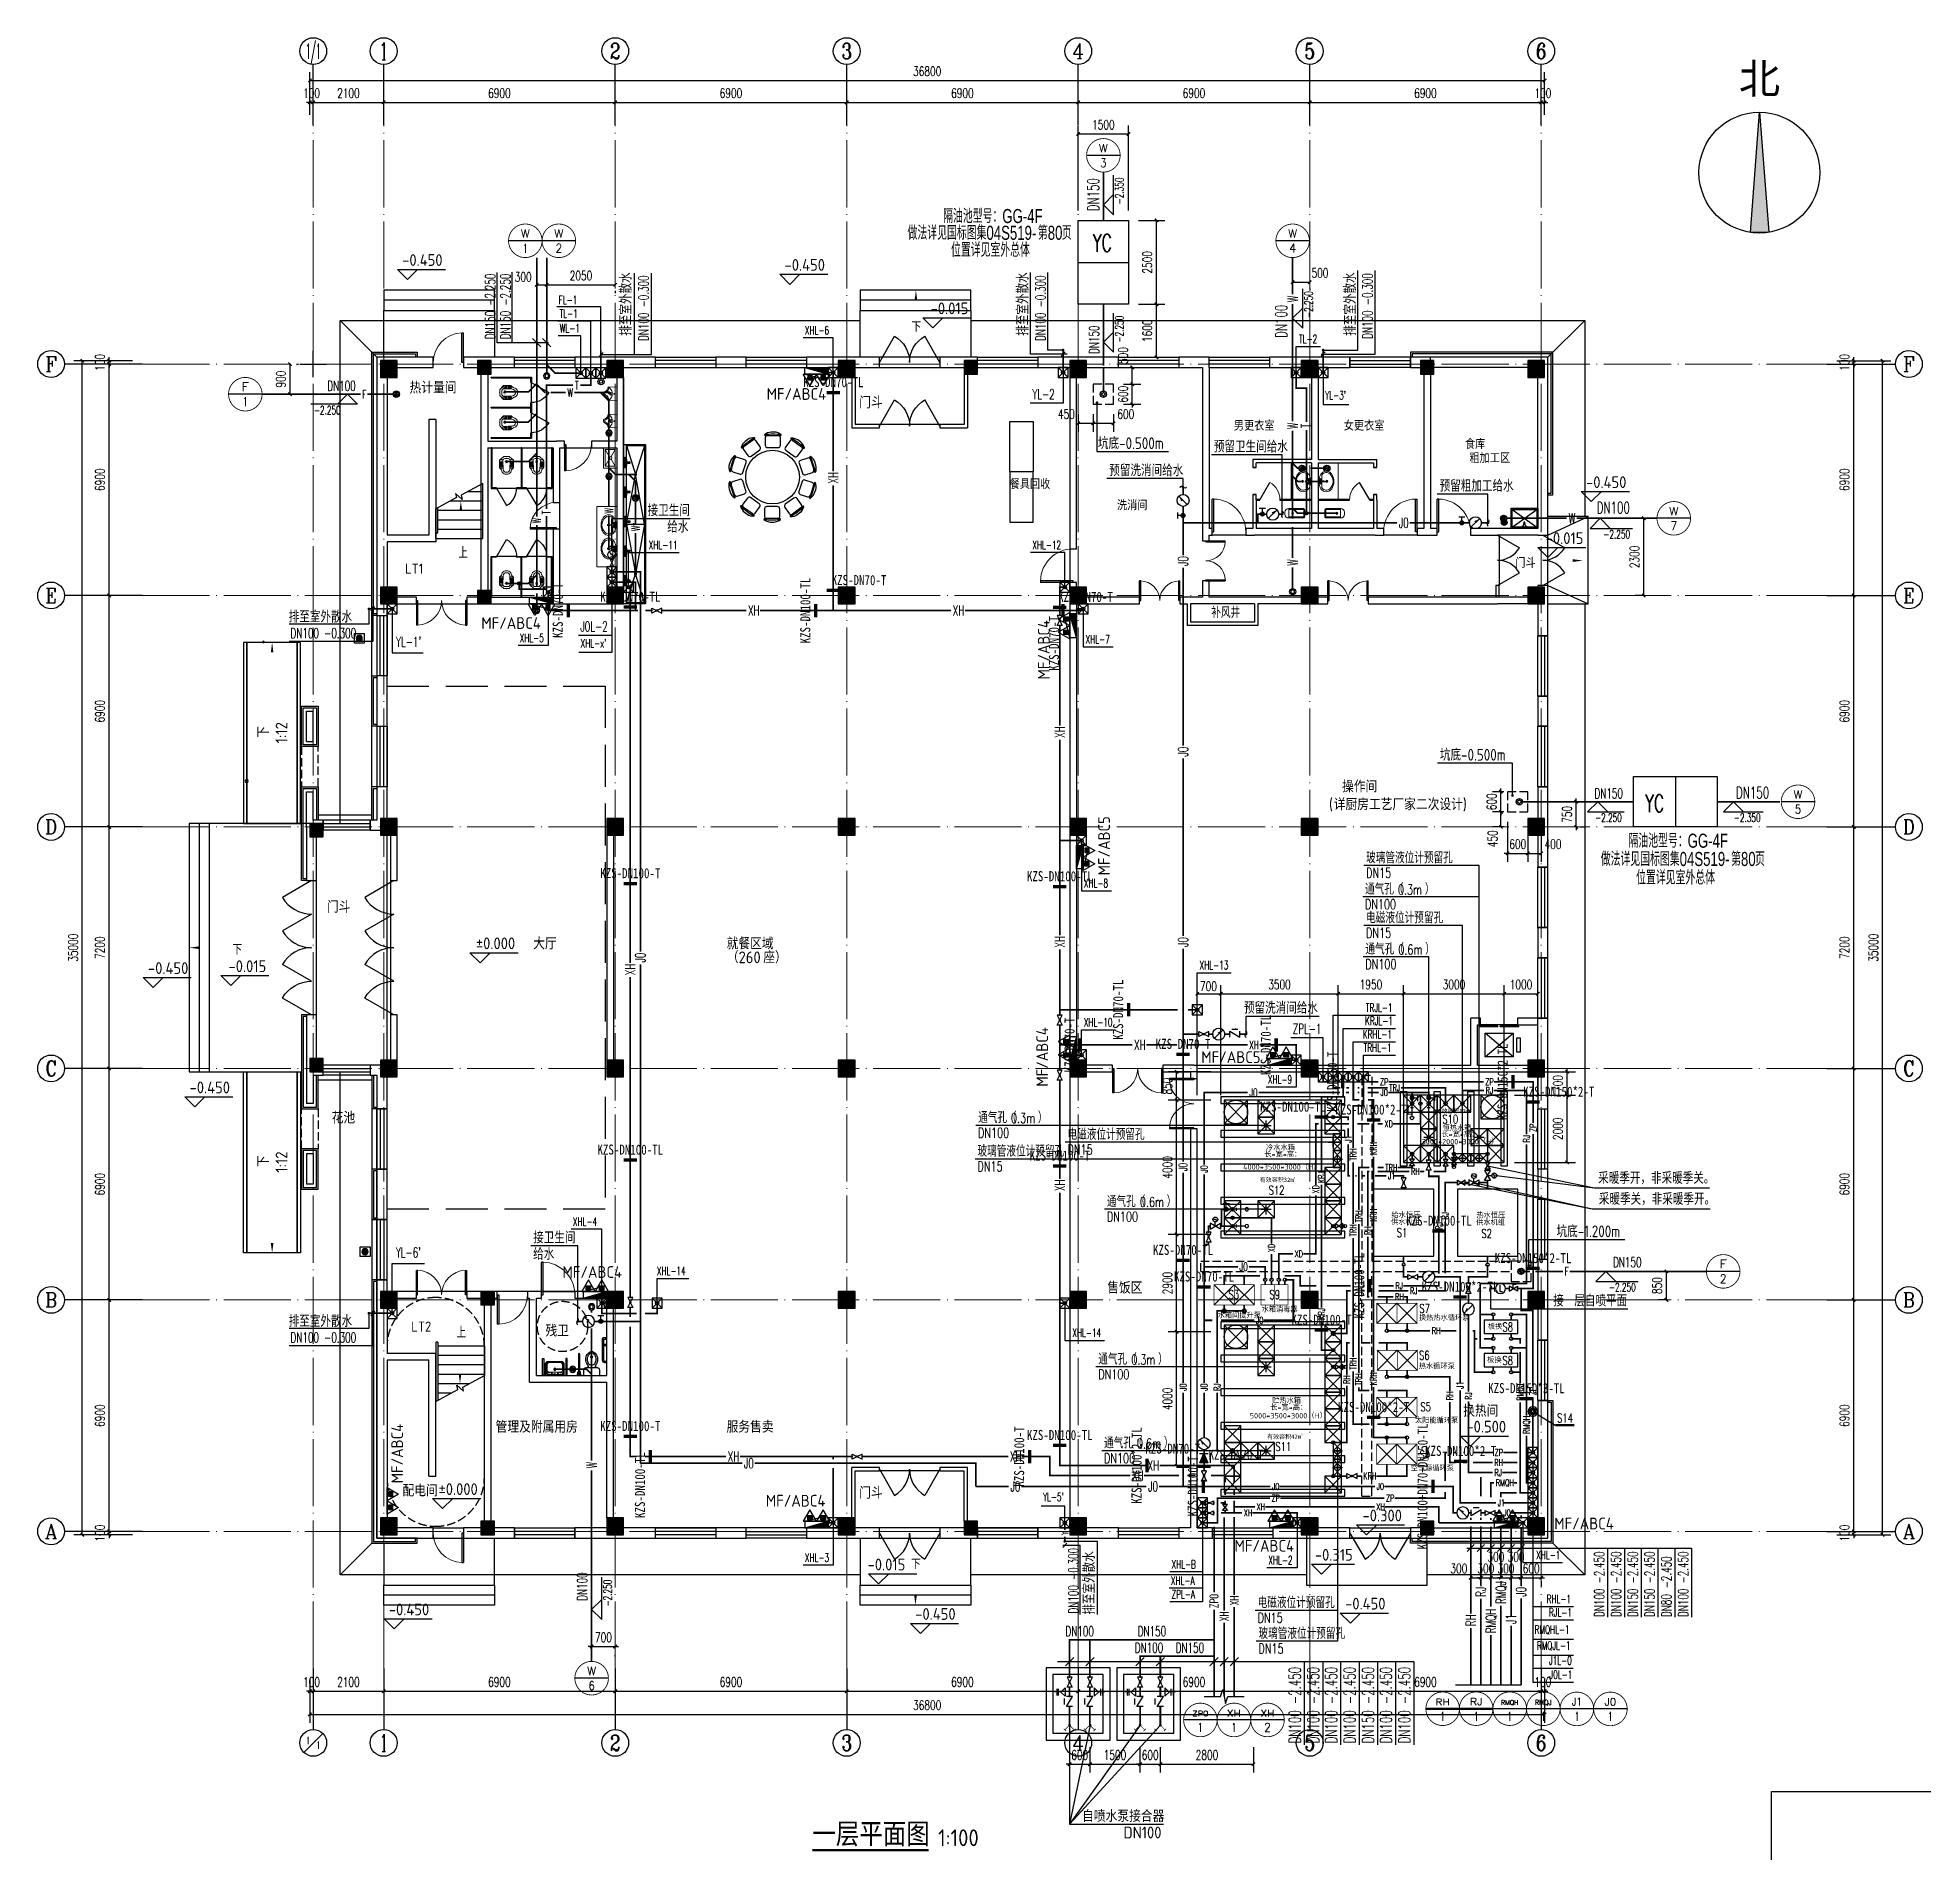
# Model space of a CAD drawing. Extents: x 1475400 to 1714963, y -629303 to -315532.
# Drawn here: x 1516446 to 1572617, y -410251 to -356184 of the extents above; entities that cross this region are included whole.
import ezdxf
from ezdxf.enums import TextEntityAlignment as Align

# ---------------------------------------------------------------- set-up
doc = ezdxf.new("R2010")
doc.units = 0
doc.header["$LTSCALE"] = 1000
for name, pattern in [('__DASH', [0.35, 0.25, -0.1]), ('DASH', [0.35, 0.25, -0.1]), ('DOTE', [2.42, 2, -0.2, 0.02, -0.2])]:
    doc.linetypes.add(name, pattern=pattern)
for name, color, linetype in [('0000给排水', 4, 'Continuous'), ('001代征绿地', 72, 'Continuous'), ('A-ANNO-AXIS', 102, 'Continuous'), ('A-ANNO-DIMS', 3, 'Continuous'), ('A-ANNO-IDEN', 3, 'Continuous'), ('A-ANNO-IDEN-LEVL', 3, 'Continuous'), ('A-ANNO-IDEN-TEXT', 3, 'Continuous'), ('A-ANNO-TXT', 7, 'Continuous'), ('A-FLOR-STRS', 140, 'Continuous'), ('AXIS', 3, 'Continuous'), ('AXIS_TEXT', 7, 'Continuous'), ('BTTK', 7, 'Continuous'), ('COLUMN', 255, 'Continuous'), ('DIM_SYMB', 3, 'Continuous'), ('DIM_太阳能热回水', 7, 'Continuous'), ('DIM_太阳能热给水', 7, 'Continuous'), ('DIM_市政自来水', 7, 'Continuous'), ('DIM_热媒回水', 7, 'Continuous'), ('DIM_热媒给水', 7, 'Continuous'), ('DIM_空气源热回水', 7, 'Continuous'), ('DIM_空气源热给水', 7, 'Continuous'), ('DOOR_FIRE', 4, 'Continuous'), ('E2-楼梯、坡道', 52, 'Continuous'), ('EQUIP_市政自来水', 7, 'Continuous'), ('EVALVE_市政自来水', 7, 'Continuous'), ('EVTR', 2, 'Continuous'), ('fur', 253, 'Continuous'), ('LATRINE', 8, 'Continuous'), ('Logo', 4, 'Continuous'), ('P-ANNO-DIMS', 4, 'Continuous'), ('P-ANNO-IDEN', 3, 'Continuous'), ('P-ANNO-LEVL', 3, 'Continuous'), ('P-ANNO-TXT', 211, 'Continuous'), ('P-DASH', 8, 'Continuous'), ('P-DOMS-EQPM', 4, 'Continuous'), ('P-DOMS-IDEN', 7, 'Continuous'), ('P-DOMS-PIPE', 2, 'DASH'), ('P-DOMS-VPIP', 2, 'Continuous'), ('P-DOMW-IDEN', 61, 'Continuous'), ('P-DOMW-PIPE', 3, 'Continuous'), ('P-DOMW-VALV', 62, 'Continuous'), ('P-DOMW-VPIP', 3, 'Continuous'), ('P-FIRE-EQPM', 1, 'Continuous'), ('P-FIRE-IDEN', 1, 'Continuous'), ('P-FLDR', 7, 'Continuous'), ('P-HOWS-IDEN', 160, 'Continuous'), ('P-HOWS-RIDE', 231, 'Continuous'), ('P-HOWS-RVAL', 41, 'Continuous'), ('P-HOWS-RVPI', 160, 'Continuous'), ('P-HOWS-VALV', 41, 'Continuous'), ('P-HOWS-VPIP', 231, 'Continuous'), ('P-PROT-FIRH', 1, 'Continuous'), ('P-PROT-IDEN', 7, 'Continuous'), ('P-PROT-PIPE', 1, 'Continuous'), ('P-PROT-VALV', 7, 'Continuous'), ('P-PROT-VPIP', 1, 'Continuous'), ('P-RAIN-IDEN', 171, 'Continuous'), ('P-RAIN-VPIP', 7, 'Continuous'), ('P-SPRN-EQPM', 161, 'Continuous'), ('P-SPRN-IDEN', 4, 'Continuous'), ('P-SPRN-PIPE', 6, 'Continuous'), ('P-SPRN-VALV', 161, 'Continuous'), ('P-SPRN-VPIP', 161, 'Continuous'), ('P-SYMB', 3, 'Continuous'), ('P-VENT-IDEN', 153, 'Continuous'), ('P-VENT-PIPE', 205, 'Continuous'), ('P-VENT-VPIP', 155, 'Continuous'), ('P-WAST-IDEN', 21, 'Continuous'), ('P-WAST-VALV', 11, 'Continuous'), ('P-WAST-VPIP', 11, 'Continuous'), ('P-WTAN', 7, 'Continuous'), ('PIPE-太阳能热回水', 11, 'Continuous'), ('PIPE-太阳能热给水', 4, 'Continuous'), ('PIPE-市政自来水', 87, 'Continuous'), ('PIPE-消毒', 7, 'Continuous'), ('PIPE-热媒回水', 32, 'Continuous'), ('PIPE-热媒给水', 181, 'Continuous'), ('PIPE-空气源热回水', 191, 'Continuous'), ('PIPE-空气源热给水', 133, 'Continuous'), ('PLAN_经济指标表', 7, 'Continuous'), ('PUB_DIM', 3, 'Continuous'), ('PUB_HATCH', 8, 'Continuous'), ('PUB_TEXT', 7, 'Continuous'), ('PUB_TITLE', 4, 'Continuous'), ('STAIR', 2, 'Continuous'), ('TEXT_太阳能热回水', 7, 'Continuous'), ('TEXT_太阳能热给水', 7, 'Continuous'), ('TEXT_市政自来水', 7, 'Continuous'), ('TEXT_消毒', 7, 'Continuous'), ('TEXT_热媒回水', 7, 'Continuous'), ('TEXT_热媒给水', 7, 'Continuous'), ('TEXT_空气源热回水', 7, 'Continuous'), ('TEXT_空气源热给水', 7, 'Continuous'), ('VALVE_太阳能热回水', 7, 'Continuous'), ('VALVE_市政自来水', 7, 'Continuous'), ('VALVE_空气源热回水', 7, 'Continuous'), ('VPIPE-太阳能热回水', 7, 'Continuous'), ('VPIPE-太阳能热给水', 7, 'Continuous'), ('VPIPE-市政自来水', 7, 'Continuous'), ('VPIPE-热媒回水', 7, 'Continuous'), ('VPIPE-热媒给水', 7, 'Continuous'), ('VPIPE-空气源热回水', 7, 'Continuous'), ('VPIPE-空气源热给水', 7, 'Continuous'), ('W-DIM', 4, 'Continuous'), ('WALL', 2, 'Continuous'), ('WALL-MOVE', 6, 'Continuous'), ('WINDOW', 4, 'Continuous'), ('WP_L_PJ', 7, 'Continuous'), ('WP_P_LG', 2, 'Continuous'), ('公用-索引', 3, 'Continuous'), ('厨具', 8, 'Continuous'), ('厨卫', 252, 'Continuous'), ('家具', 8, 'Continuous'), ('建筑-洁具', 6, 'Continuous'), ('建筑底图', 7, 'Continuous'), ('抗震支吊架', 2, 'Continuous'), ('洁具', 253, 'Continuous'), ('看线', 30, 'Continuous'), ('防火分区', 255, 'Continuous')]:
    doc.layers.add(name, color=color, linetype=linetype)
for name, color, linetype, plot in [('DIM_MODI', 6, 'Continuous', False), ('定位矩形', 6, 'Continuous', False), ('条形码', 7, 'Continuous', False), ('验收章', 7, 'Continuous', False)]:
    doc.layers.add(name, color=color, linetype=linetype, plot=plot)
for name, color, linetype, lineweight in [('DOTE', 8, 'DOTE', 9), ('LVTRY', 8, 'Continuous', 9), ('P-HOWS-PIPE', 5, 'Continuous', 50), ('P-HOWS-RPIP', 6, 'Continuous', 50), ('P-RAIN-PIPE', 4, 'Continuous', 50), ('P-WAST-PIPE', 11, 'Continuous', 50)]:
    doc.layers.add(name, color=color, linetype=linetype, lineweight=lineweight)
doc.styles.add('-黑体_T3', font='', dxfattribs={"width": 0.8})
doc.styles.add('_TCH_AXIS', font='COMPLEX', dxfattribs={"bigfont": 'GBCBIG'})
doc.styles.add('_TCH_DIM', font='SIMPLEX', dxfattribs={"bigfont": 'GBCBIG'})
doc.styles.add('_TWT_CIRCLE', font='COMPLEX', dxfattribs={"width": 1.1, "height": 3, "bigfont": 'HZTXT'})
doc.styles.add('_TWT_DIM', font='SIMPLEX', dxfattribs={"width": 0.8, "height": 3.5, "bigfont": 'HZTXT'})
doc.styles.add('_TWT_DIM_ELE', font='SIMPLEX', dxfattribs={"width": 0.8, "height": 3.5, "bigfont": 'HZTXT'})
doc.styles.add('_TWT_PIPEDN', font='SIMPLEX', dxfattribs={"width": 0.8, "height": 2.5, "bigfont": 'HZTXT'})
doc.styles.add('_TWT_PIPETEXT', font='SIMPLEX', dxfattribs={"width": 0.8, "height": 2.5, "bigfont": 'HZTXT'})
doc.styles.add('_TWT_SERIAL', font='COMPLEX', dxfattribs={"width": 0.8, "height": 3, "bigfont": 'HZTXT'})
doc.styles.add('A_DIM', font='SIMPLEX', dxfattribs={"width": 0.7, "bigfont": 'HZ'})
doc.styles.add('A_DIM_T3', font='SIMPLEX', dxfattribs={"width": 0.7, "bigfont": 'HZ'})
doc.styles.add('COMPLEX', font='COMPLEX')
doc.styles.add('HT', font='')
doc.styles.add('HZ', font='txt.shx', dxfattribs={"width": 0.9, "bigfont": 'hztxt.shx'})
doc.styles.add('HZ(TK)', font='geniso.shx', dxfattribs={"width": 0.9, "bigfont": 'hztxt.shx'})
doc.styles.add('hz2', font='romand', dxfattribs={"width": 0.7, "bigfont": 'hztxt'})
doc.styles.add('kzcad', font='', dxfattribs={"width": 0.8})
doc.styles.get("Standard").update_dxf_attribs({"font": 'geniso.shx', "bigfont": 'hztxt.shx'})
doc.styles.add('中西文等高字体', font='HZTXT_E.shx', dxfattribs={"width": 0.7, "bigfont": 'HZTXT.shx'})
doc.styles.add('宋体', font='', dxfattribs={"width": 0.7, "height": 5})
doc.styles.add('黑体', font='')
doc.styles.get('-黑体_T3').set_extended_font_data('SimHei')
doc.styles.get('HT').set_extended_font_data('SimHei')
doc.styles.get('kzcad').set_extended_font_data('SimSun')
doc.styles.get('宋体').set_extended_font_data('SimSun')
doc.styles.get('黑体').set_extended_font_data('SimHei')
doc.dimstyles.new('_TCH_ARCH&&100', dxfattribs={"dimtxt": 280, "dimasz": 100, "dimexe": 250, "dimexo": 300, "dimgap": 135, "dimtad": 1, "dimdec": 0, "dimzin": 0, "dimdsep": 46, "dimtxsty": 'A_DIM_T3', "dimblk": 'ARCHTICK', "dimcen": 0.09, "dimclrt": 7, "dimazin": 2, "dimtfac": 1, "dimtdec": 0, "dimtix": 1, "dimtmove": 2, "dimatfit": 3, "dimfxl": 150, "dimtolj": 1, "dimtzin": 0, "dimarcsym": 0})
doc.dimstyles.new('_TWT_ARCH&&100', dxfattribs={"dimtxt": 280, "dimasz": 100, "dimexe": 250, "dimexo": 300, "dimgap": 135, "dimtad": 1, "dimdec": 0, "dimzin": 0, "dimdsep": 46, "dimtxsty": 'A_DIM_T3', "dimblk": 'ARCHTICK', "dimcen": 0.09, "dimclrt": 7, "dimazin": 2, "dimtfac": 1, "dimtdec": 0, "dimtix": 1, "dimtmove": 2, "dimatfit": 3, "dimfxl": 1, "dimtolj": 1, "dimtzin": 0, "dimarcsym": 0})

msp = doc.modelspace()

# ---------------------------------------------------------------- texts
at = {"layer": 'A-ANNO-IDEN-TEXT', "color": 7, "style": '_TCH_DIM'}
for s, height, p in [('玻璃管液位计预留孔', 337.59, (1556039.9, -380795)), ('通气孔（', 337.59, (1556006.9, -381730.3)), ('）', 337.6, (1557789.9, -381730.3)), ('电磁液位计预留孔', 337.59, (1556039.3, -382584.9)), ('通气孔（', 337.59, (1556018, -383516.5)), ('）', 337.6, (1557801, -383516.5)), ('通气孔（', 337.59, (1544474.5, -388542.2)), ('）', 337.6, (1546257.5, -388542.2)), ('电磁液位计预留孔', 337.59, (1547140.2, -389042.2)), ('玻璃管液位计预留孔', 337.59, (1544456.7, -389542.2)), ('通气孔（', 337.59, (1548312.6, -391042.2)), ('）', 337.6, (1550095.6, -391042.2)), ('通气孔（', 337.59, (1548057.5, -395742.2)), ('）', 337.6, (1549840.5, -395742.2)), ('通气孔（', 337.59, (1548228.6, -398242.2)), ('）', 337.6, (1550011.6, -398242.2)), ('电磁液位计预留孔', 337.59, (1552806.8, -403000.8)), ('玻璃管液位计预留孔', 337.59, (1552831.3, -403920.2))]:
    msp.add_text(s, height=height, dxfattribs=at).set_placement(p)
at = {"layer": 'A-ANNO-IDEN-TEXT', "color": 7, "style": '_TCH_DIM', "width": 0.705882}
for s, p in [('DN15', (1556039.9, -381232.5)), ('DN100', (1556006.9, -382167.8)), ('0.3m', (1556989.9, -381730.3)), ('DN15', (1556039.3, -383022.4)), ('0.6m', (1557001, -383516.5)), ('DN100', (1556018, -383954)), ('DN100', (1544474.5, -388979.7)), ('0.3m', (1545457.5, -388542.2)), ('DN15', (1547140.2, -389479.7)), ('DN15', (1544456.7, -389979.7)), ('0.6m', (1549295.6, -391042.2)), ('DN100', (1548312.6, -391479.7)), ('DN100', (1548057.5, -396179.7)), ('0.3m', (1549040.5, -395742.2)), ('0.6m', (1549211.6, -398242.2)), ('DN100', (1548228.6, -398679.7)), ('DN15', (1552806.8, -403438.3)), ('DN15', (1552831.3, -404357.7))]:
    msp.add_text(s, height=297.5, dxfattribs=at).set_placement(p)
at = {"layer": 'DIM_太阳能热回水', "color": 7, "style": '_TWT_SERIAL', "width": 0.64}
msp.add_text('TRHL-1', height=250, dxfattribs=at).set_placement((1555961.9, -386419.3))
at = {"layer": 'DIM_太阳能热给水', "color": 7, "style": '_TWT_SERIAL', "width": 0.64}
msp.add_text('TRJL-1', height=250, dxfattribs=at).set_placement((1556030.5, -385224.8))
at = {"layer": 'DIM_市政自来水', "color": 7, "style": '_TWT_SERIAL', "width": 0.64}
for s, height, p in [('J0L-2', 300, (1532620.5, -373886.3)), ('J0L-1', 250, (1561504.1, -405111.5))]:
    msp.add_text(s, height=height, dxfattribs=at).set_placement(p)
at = {"layer": 'DIM_市政自来水', "color": 7, "style": '_TWT_PIPEDN', "width": 0.64}
for s, p in [('-2.450', (1563138.6, -402264.8)), ('-2.450', (1563638.6, -402264.8)), ('-2.450', (1564138.6, -402264.8)), ('-2.450', (1564638.6, -402264.8)), ('-2.450', (1565138.6, -402411.1)), ('-2.450', (1565638.6, -402264.8)), ('DN100', (1563138.6, -403266.7)), ('DN100', (1563638.6, -403266.7)), ('DN150', (1564138.6, -403266.7)), ('DN150', (1564638.6, -403266.7)), ('DN80', (1565138.6, -403266.7)), ('DN100', (1565638.6, -403266.7))]:
    msp.add_text(s, height=300, rotation=90, dxfattribs=at).set_placement(p)
at = {"layer": 'DIM_热媒回水', "color": 7, "style": '_TWT_SERIAL', "width": 0.64}
msp.add_text('RMQHL-1', height=250, dxfattribs=at).set_placement((1561062.2, -403764.2))
at = {"layer": 'DIM_热媒给水', "color": 7, "style": '_TWT_SERIAL', "width": 0.64}
msp.add_text('RMQJL-1', height=250, dxfattribs=at).set_placement((1561130.7, -404242))
at = {"layer": 'DIM_空气源热回水', "color": 7, "style": '_TWT_SERIAL', "width": 0.64}
msp.add_text('KRHL-1', height=250, dxfattribs=at).set_placement((1555939, -386021.5))
at = {"layer": 'DIM_空气源热给水', "color": 7, "style": '_TWT_SERIAL', "width": 0.64}
msp.add_text('KRJL-1', height=250, dxfattribs=at).set_placement((1556007.6, -385617.1))
at = {"layer": 'P-ANNO-IDEN', "color": 7, "style": 'HZ(TK)', "width": 0.9}
for p in [(1534146.4, -365069.5), (1545978.8, -365069.5), (1555739.5, -365069.5), (1547956.2, -403194.3)]:
    msp.add_text('排至室外散水', height=350, rotation=90, dxfattribs=at).set_placement(p)
for s, p in [('预留卫生间给水', (1551501.4, -368550.1)), ('预留洗消间给水', (1548384.5, -369256.6)), ('预留粗加工给水', (1558231.8, -369718.3)), ('接卫生间', (1534624.3, -370448.8)), ('给水', (1535209.7, -370938.8)), ('排至室外散水', (1523927.1, -373619.3)), ('预留洗消间给水', (1552398.7, -385282.3)), ('采暖季开，非采暖季关。', (1562955.2, -390352.6)), ('采暖季关，非采暖季开。', (1562976.1, -390977.7)), ('接卫生间', (1531214.1, -392128.3)), ('给水', (1531214.1, -392618.3)), ('接一层自喷平面', (1561615.2, -394008.5)), ('排至室外散水', (1523927.1, -394619.3))]:
    msp.add_text(s, height=350, dxfattribs=at).set_placement(p)
at = {"layer": 'P-ANNO-IDEN', "color": 7}
for s, p in [('自喷水泵接合器', (1547574.7, -409374.9)), ('DN100', (1548810.7, -409864.9))]:
    msp.add_text(s, height=350, dxfattribs=at).set_placement(p)
at = {"layer": 'P-ANNO-LEVL', "color": 7, "style": '_TWT_DIM_ELE', "width": 0.64}
for s, p in [('-2.350', (1548808.3, -361149.5)), ('-2.250', (1554449.7, -364535.4)), ('-2.250', (1548808.3, -365268.3)), ('-2.250', (1533556.3, -402948.8))]:
    msp.add_text(s, height=250, rotation=90, dxfattribs=at).set_placement(p)
for s, p in [('-2.250', (1524680.6, -367412.2)), ('-2.250', (1563111.8, -371112.2)), ('-2.250', (1562866.2, -379562.2)), ('-2.350', (1567001.6, -379562.2)), ('-2.250', (1563279.2, -393562.2))]:
    msp.add_text(s, height=250, dxfattribs=at).set_placement(p)
at = {"layer": 'P-ANNO-TXT', "color": 1, "style": '中西文等高字体', "width": 0.7}
for s, p in [('隔油池型号：', (1543432, -361710.8, 3000)), ('GG-4F', (1545196, -361710.8, 3000)), ('做法详见国标图集', (1542371.1, -362210.1, 3000)), ('位置详见室外总体', (1543667, -362718.7, 3000)), ('04S519-', (1544723.1, -362210.1, 3000)), ('第', (1546256.1, -362210.1, 3000)), ('80', (1546550.1, -362210.1, 3000)), ('页', (1546970.1, -362210.1, 3000)), ('隔油池型号：', (1563858.8, -380332.8, 3000)), ('GG-4F', (1565622.8, -380332.8, 3000)), ('做法详见国标图集', (1563033, -380877.6, 3000)), ('04S519-', (1565385, -380877.6, 3000)), ('第', (1566918, -380877.6, 3000)), ('80', (1567212, -380877.6, 3000)), ('页', (1567632, -380877.6, 3000)), ('位置详见室外总体', (1564086.5, -381430.5, 3000))]:
    msp.add_text(s, height=420, dxfattribs=at).set_placement(p)
at = {"layer": 'P-ANNO-TXT', "style": '_TWT_DIM', "width": 0.64}
for p in [(1547897.7, -362563.2, 3000), (1564359.3, -379271.5, 3000)]:
    msp.add_text('YC', height=525, dxfattribs=at).set_placement(p)
at = {"layer": 'P-ANNO-TXT', "color": 1}
for s, height, style, p in [('有效容积13m', 127.5, 'HT', (1558103.2, -388243.1)), ('3', 56.9, '黑体', (1559110.4, -388129.6)), ('有效容积32m', 127.5, 'HT', (1552868.9, -390294)), ('3', 56.9, '黑体', (1553885, -390201.2)), ('有效容积42m', 127.5, 'HT', (1553090.1, -397952.4)), ('3', 56.9, '黑体', (1554103.4, -397850.6))]:
    msp.add_text(s, height=height, dxfattribs=dict(at, style=style)).set_placement(p)
at = {"layer": 'P-ANNO-TXT', "color": 6}
for s, p in [('恒热水箱', (1558318.5, -388771)), ('冷水水箱', (1553056.8, -389355.7)), ('3000*2000*3000（H）', (1557695.3, -389174.9)), ('长*宽*高：', (1558283.9, -388959.5)), ('4000*3500*3000（H）', (1552372.4, -389933)), ('长*宽*高：', (1553006.5, -389553.2)), ('供水机组', (1556781.3, -391578.2)), ('给水恒压', (1556793.4, -391368.2)), ('供水机组', (1559321.1, -391586.9)), ('热水恒压', (1559325.4, -391376.8)), ('水箱间提升泵', (1551614.8, -394357.6)), ('水箱消毒器', (1552925.4, -394178.8)), ('换热热水循环泵', (1557613.2, -394428.8)), ('板换', (1559668.2, -394689.8)), ('热水循环泵', (1557610.3, -395873.3)), ('板换', (1559646.4, -395687.1)), ('长*宽*高：', (1553181.1, -397101.7)), ('贮热水箱', (1553238.9, -396899.9)), ('5000*3500*3000（H）', (1552570.6, -397344.6)), ('太阳能循环泵', (1557495, -397488.1)), ('空气源循环泵', (1557369, -398913.9))]:
    msp.add_text(s, height=159.25, dxfattribs=at).set_placement(p)
at = {"layer": 'P-DOMS-IDEN', "color": 7, "style": '_TWT_CIRCLE'}
for s, height, p, p2 in [('W', 241.6, (1548069.1, -359595.6), (1548347.5, -359595.6)), ('3', 258.7, (1548113.4, -360042.7), (1548303.2, -360042.7)), ('W', 241.6, (1530840, -362143.2), (1531118.4, -362143.2)), ('W', 241.6, (1531840, -362143.2), (1532118.4, -362143.2)), ('W', 241.6, (1553710.5, -362143.2), (1553988.9, -362143.2)), ('1', 266.7, (1530916.3, -362597.1), (1531042, -362597.1)), ('2', 258.7, (1531884.3, -362590.2), (1532074, -362590.2)), ('4', 254.9, (1553742.9, -362586.9), (1553956.5, -362586.9)), ('W', 241.6, (1565070, -370416.7), (1565348.4, -370416.7)), ('7', 258.7, (1565114.4, -370863.8), (1565304.1, -370863.8)), ('W', 241.6, (1568773.9, -378866.8), (1569052.3, -378866.8)), ('5', 258.7, (1568818.2, -379313.8), (1569007.9, -379313.8)), ('W', 241.6, (1532817.1, -404994.6), (1533095.5, -404994.6)), ('6', 258.7, (1532861.5, -405441.7), (1533051.2, -405441.7))]:
    msp.add_text(s, height=height, dxfattribs=at).set_placement(p, p2, align=Align.FIT)
at = {"layer": 'P-DOMS-IDEN', "width": 0.64}
for s, height, style, p in [('DN150', 350, '_TWT_PIPEDN', (1548082.5, -361358)), ('W', 300, '_TWT_PIPETEXT', (1553999.7, -364071.1)), ('DN100', 350, '_TWT_PIPEDN', (1553683.9, -365133)), ('DN150', 300, '_TWT_PIPEDN', (1548080.6, -365613.5)), ('W', 300, '_TWT_PIPETEXT', (1553999.7, -367853.2)), ('W', 250, '_TWT_PIPETEXT', (1531443.3, -370664.9)), ('W', 250, '_TWT_PIPETEXT', (1533597.3, -370369.3)), ('W', 250, '_TWT_PIPETEXT', (1534390, -370895.8)), ('W', 300, '_TWT_PIPETEXT', (1553999.7, -371926.4)), ('W', 300, '_TWT_PIPETEXT', (1533106.3, -398839.7)), ('DN100', 300, '_TWT_PIPEDN', (1532826.3, -402783.1))]:
    msp.add_text(s, height=height, rotation=90, dxfattribs=dict(at, style=style)).set_placement(p)
at = {"layer": 'P-DOMS-IDEN', "color": 7, "style": '_TWT_PIPEDN', "width": 0.64}
for s, p in [('-2.250', (1530084.5, -364172.4)), ('-2.250', (1530536, -364172.4)), ('DN150', (1530084.5, -365174.3)), ('DN150', (1530536, -365174.3))]:
    msp.add_text(s, height=300, rotation=90, dxfattribs=at).set_placement(p)
at = {"layer": 'P-DOMS-IDEN', "color": 7, "style": '_TWT_SERIAL', "width": 0.64}
msp.add_text('WL-1', height=250, dxfattribs=at).set_placement((1532009.2, -364967.7))
at = {"layer": 'P-DOMS-IDEN', "width": 0.64}
for s, height, style, p in [('W', 250, '_TWT_PIPETEXT', (1532234.6, -366889.9)), ('DN100', 350, '_TWT_PIPEDN', (1562913.3, -370369.5)), ('W', 300, '_TWT_PIPETEXT', (1562077.8, -370662.2)), ('DN150', 300, '_TWT_PIPEDN', (1562846.4, -378862.2)), ('DN150', 350, '_TWT_PIPEDN', (1567064.9, -378865.6))]:
    msp.add_text(s, height=height, dxfattribs=dict(at, style=style)).set_placement(p)
at = {"layer": 'P-DOMW-IDEN', "style": '_TWT_PIPETEXT', "width": 0.64}
for height, p in [(200, (1555604.3, -389126.5)), (200, (1558937.9, -396462.1)), (300, (1560508.3, -403476))]:
    msp.add_text('J1', height=height, rotation=90, dxfattribs=at).set_placement(p)
for p in [(1556693.2, -390212.2), (1559962.1, -399962.2)]:
    msp.add_text('J1', height=200, dxfattribs=at).set_placement(p)
at = {"layer": 'P-DOMW-IDEN', "color": 7, "style": '_TWT_SERIAL', "width": 0.64}
msp.add_text('J1L-0', height=250, dxfattribs=at).set_placement((1561489.6, -404687))
at = {"layer": 'P-DOMW-PIPE', "color": 7, "style": '_TWT_CIRCLE'}
for s, height, p, p2 in [('J1', 236.79, (1562171.6, -405908.7), (1562469.3, -405908.7)), ('1', 266.7, (1562257.6, -406363.3), (1562383.3, -406363.3))]:
    msp.add_text(s, height=height, dxfattribs=at).set_placement(p, p2, align=Align.FIT)
at = {"layer": 'P-FIRE-IDEN'}
for s, p in [('MF/ABC4', (1538173.4, -366980.3)), ('MF/ABC4', (1529669, -373810.4)), ('MF/ABC5', (1551128.3, -386749.8)), ('MF/ABC4', (1532089.2, -393156.5)), ('MF/ABC4', (1538150.2, -399974)), ('MF/ABC4', (1561648.3, -400654.6)), ('MF/ABC4', (1552118.8, -401318.6))]:
    msp.add_text(s, height=350, dxfattribs=at).set_placement(p)
for s, p in [('MF/ABC4', (1546607.5, -375316.9)), ('MF/ABC5', (1548403.8, -381155.8)), ('MF/ABC4', (1546560.2, -387454.6)), ('MF/ABC4', (1527335, -399279.7))]:
    msp.add_text(s, height=350, rotation=90, dxfattribs=at).set_placement(p)
at = {"layer": 'P-HOWS-IDEN', "style": '_TWT_PIPETEXT', "width": 0.64}
for p in [(1559601, -387667.1), (1556913.8, -393490.4), (1557343.5, -393645.8), (1559861.7, -399062.2)]:
    msp.add_text('RJ', height=200, dxfattribs=at).set_placement(p)
for height, p in [(200, (1560919.5, -389119.6)), (200, (1558492.3, -391419.7)), (200, (1558311.1, -391719.6)), (200, (1551701.4, -396527.3)), (200, (1559187.9, -396790.7)), (300, (1559608.3, -402667.6))]:
    msp.add_text('RJ', height=height, rotation=90, dxfattribs=at).set_placement(p)
at = {"layer": 'P-HOWS-IDEN', "color": 7, "style": '_TWT_SERIAL', "width": 0.64}
msp.add_text('RJL-1', height=250, dxfattribs=at).set_placement((1561488.8, -403253.6))
at = {"layer": 'P-HOWS-PIPE', "color": 7, "style": '_TWT_CIRCLE'}
for s, height, p, p2 in [('RJ', 214.45, (1559135.1, -405898.6), (1559505.7, -405898.6)), ('1', 266.7, (1559257.5, -406357), (1559383.3, -406357))]:
    msp.add_text(s, height=height, dxfattribs=at).set_placement(p, p2, align=Align.FIT)
at = {"layer": 'P-HOWS-RIDE', "style": '_TWT_PIPETEXT', "width": 0.64}
for p in [(1557377.4, -390082.9), (1556901.6, -393818.7), (1557997, -394830.7), (1559858, -398762.2)]:
    msp.add_text('RH', height=200, dxfattribs=at).set_placement(p)
for height, p in [(200, (1556190.7, -391881.3)), (200, (1555564.2, -396319.6)), (200, (1558637.9, -396802.9)), (300, (1559308.3, -403540))]:
    msp.add_text('RH', height=height, rotation=90, dxfattribs=at).set_placement(p)
at = {"layer": 'P-HOWS-RIDE', "color": 7, "style": '_TWT_SERIAL', "width": 0.64}
msp.add_text('RHL-1', height=250, dxfattribs=at).set_placement((1561420.3, -402854.9))
at = {"layer": 'P-HOWS-RPIP', "color": 7, "style": '_TWT_CIRCLE'}
for s, height, p, p2 in [('RH', 192.85, (1558108.3, -405896.7), (1558532.5, -405896.7)), ('1', 266.7, (1558257.5, -406359.1), (1558383.3, -406359.1))]:
    msp.add_text(s, height=height, dxfattribs=at).set_placement(p, p2, align=Align.FIT)
at = {"layer": 'P-PROT-IDEN', "color": 7, "linetype": 'ByBlock', "style": '_TWT_SERIAL', "width": 0.64}
for s, p in [('XHL-6', (1539311.8, -365030.1, -3000)), ('XHL-11', (1534657, -371434.5, -3800)), ('XHL-12', (1546091, -371434.5, -3800)), ('XHL-5', (1530811.8, -374204.4, -3000)), ('XHL-7', (1547677.6, -374241, -3000)), ("XHL-x'", (1532628.4, -374361.5, -3800)), ('XHL-8', (1547627.6, -381513.3, -3000)), ('XHL-13', (1551076.4, -383958.7, -3800)), ('XHL-10', (1547623.8, -385660.2, -3000)), ('XHL-9', (1553111.8, -387365.9, -3000)), ('XHL-4', (1532397.2, -391602.8, -3000)), ('XHL-14', (1534899.5, -393072.6, -3800)), ('XHL-14', (1547283.9, -394917.7, -3800)), ('XHL-3', (1539311.8, -401622.7, -3000)), ('XHL-B', (1550239.6, -401820.3, -1778.1)), ('XHL-2', (1553127.2, -401696.8, -3000)), ('XHL-1', (1561108.4, -401543.1, -3000)), ('XHL-A', (1550221.5, -402308, -2372.9))]:
    msp.add_text(s, height=250, dxfattribs=at).set_placement(p)
at = {"layer": 'P-PROT-IDEN', "style": '_TWT_PIPETEXT', "width": 0.64}
for height, p in [(300, (1540308.3, -369474.6)), (300, (1547058.3, -377057.8)), (300, (1547058.3, -383309.8)), (300, (1534258.3, -384132.2)), (300, (1547058.3, -390567.1)), (250, (1552233.3, -402918)), (250, (1551933.3, -403387.7))]:
    msp.add_text('XH', height=height, rotation=90, dxfattribs=at).set_placement(p)
for height, p in [(300, (1537616.5, -373412.2)), (300, (1543721.4, -373412.2)), (300, (1549124.5, -386362.2)), (250, (1552555.8, -386337.2)), (300, (1537014.4, -398632.4)), (300, (1545421.2, -398632.4)), (300, (1549524.2, -398899.8)), (300, (1549063.3, -399200.1)), (200, (1552773.6, -400079.3)), (200, (1556341.2, -400079.3)), (200, (1552394.8, -400262.2))]:
    msp.add_text('XH', height=height, dxfattribs=at).set_placement(p)
at = {"layer": 'P-PROT-IDEN', "color": 7, "style": '_TWT_CIRCLE'}
for s, height, p, p2 in [('XH', 197.49, (1551893, -406231.2), (1552306.8, -406231.2)), ('XH', 197.49, (1552893, -406231.2), (1553306.8, -406231.2)), ('1', 266.7, (1552037.1, -406692.7), (1552162.8, -406692.7)), ('2', 258.7, (1553005.1, -406685.9), (1553194.8, -406685.9))]:
    msp.add_text(s, height=height, dxfattribs=at).set_placement(p, p2, align=Align.FIT)
at = {"layer": 'P-RAIN-IDEN', "color": 7, "style": '_TWT_PIPEDN', "width": 0.64}
for s, p in [('-0.300', (1534651.6, -364224.6)), ('-0.300', (1546484, -364224.6)), ('-0.300', (1556230.6, -364158.7)), ('DN100', (1534651.6, -365226.5)), ('DN100', (1546484, -365226.5)), ('DN100', (1556230.6, -365160.6)), ('-0.300', (1547466.2, -402160.3)), ('DN100', (1547466.2, -403162.2))]:
    msp.add_text(s, height=300, rotation=90, dxfattribs=at).set_placement(p)
at = {"layer": 'P-RAIN-IDEN', "color": 7, "width": 0.64}
for s, height, style, p in [('YL-2', 300, '_TWT_SERIAL', (1546090.6, -366961.9)), ("YL-3'", 250, '_TWT_SERIAL', (1554816.9, -366971.6)), ('DN100', 300, '_TWT_PIPEDN', (1523981.9, -374084.4)), ('-0.300', 300, '_TWT_PIPEDN', (1524983.8, -374084.4)), ("YL-1'", 300, '_TWT_SERIAL', (1527125.7, -374341.8)), ("YL-6'", 300, '_TWT_SERIAL', (1527121.1, -392550.5)), ('DN100', 300, '_TWT_PIPEDN', (1523981.9, -395084.4)), ('-0.300', 300, '_TWT_PIPEDN', (1524983.8, -395084.4)), ("YL-5'", 250, '_TWT_SERIAL', (1546407, -399811.8))]:
    msp.add_text(s, height=height, dxfattribs=dict(at, style=style)).set_placement(p)
at = {"layer": 'P-RAIN-IDEN', "style": '_TWT_PIPETEXT', "width": 0.64}
msp.add_text('Y', height=200, rotation=90, dxfattribs=at).set_placement((1547158.3, -400822.2))
at = {"layer": 'P-SPRN-IDEN', "color": 7}
for s, height, style, width, p in [('坑底', 350, 'HZ(TK)', 0.9, (1548047.5, -368448.1)), ('-0.500m', 350, 'HZ(TK)', 0.9, (1548677.5, -368448.1)), ('坑底', 350, 'HZ(TK)', 0.9, (1558239.6, -377736.8)), ('-0.500m', 350, 'HZ(TK)', 0.9, (1558869.6, -377736.8)), ('ZPL-1', 300, '_TWT_SERIAL', 0.64, (1553852.2, -385877.8)), ('坑底', 350, 'HZ(TK)', 0.9, (1561717.5, -391943.6)), ('-1.200m', 350, 'HZ(TK)', 0.9, (1562347.5, -391943.6)), ('ZPL-A', 250, '_TWT_SERIAL', 0.64, (1550239.6, -402716.1, -2870.6))]:
    msp.add_text(s, height=height, dxfattribs=dict(at, style=style, width=width)).set_placement(p)
at = {"layer": 'P-SPRN-IDEN', "width": 0.64}
for s, height, style, p in [('ZP', 200, '_TWT_PIPETEXT', (1556454.7, -387412.2)), ('ZP', 200, '_TWT_PIPETEXT', (1559591.9, -387412.2)), ('ZP', 200, '_TWT_PIPETEXT', (1559869.7, -398462.2)), ('ZP', 200, '_TWT_PIPETEXT', (1553221, -399820.5)), ('ZP', 200, '_TWT_PIPETEXT', (1556631.6, -399820.5)), ('DN100', 300, '_TWT_PIPEDN', (1547078.2, -403841.6)), ('DN150', 300, '_TWT_PIPEDN', (1549232.1, -403841.6)), ('DN100', 300, '_TWT_PIPEDN', (1549144.7, -404331.9)), ('DN150', 300, '_TWT_PIPEDN', (1550363.7, -404331.9))]:
    msp.add_text(s, height=height, dxfattribs=dict(at, style=style)).set_placement(p)
at = {"layer": 'P-SPRN-IDEN', "style": '_TWT_PIPETEXT', "width": 0.64}
for s, height, p in [('ZP', 200, (1561115, -388808.1)), ('ZP', 200, (1561108.3, -396656.9)), ('ZP0', 250, (1551633.3, -402998))]:
    msp.add_text(s, height=height, rotation=90, dxfattribs=at).set_placement(p)
at = {"layer": 'P-SPRN-IDEN', "color": 7, "style": '_TWT_PIPEDN', "width": 0.64}
for s, p in [('-2.450', (1554089.3, -405866.3)), ('-2.450', (1554639.3, -405866.3)), ('-2.450', (1555173.2, -405866.3)), ('-2.450', (1555723.2, -405866.3)), ('-2.450', (1556273.2, -405866.3)), ('-2.450', (1556807.1, -405866.3)), ('-2.450', (1557357.1, -405866.3)), ('DN100', (1554089.3, -407035.2)), ('DN100', (1554639.3, -407035.2)), ('DN100', (1555173.2, -407035.2)), ('DN100', (1555723.2, -407035.2)), ('DN150', (1556273.2, -407035.2)), ('DN100', (1556807.1, -407035.2)), ('DN100', (1557357.1, -407035.2))]:
    msp.add_text(s, height=350, rotation=90, dxfattribs=at).set_placement(p)
at = {"layer": 'P-SPRN-IDEN', "color": 7, "style": '_TWT_CIRCLE'}
for s, height, p, p2 in [('ZP0', 163.64, (1550859.9, -406224.3), (1551339.9, -406224.3)), ('1', 266.7, (1551037.1, -406692.7), (1551162.8, -406692.7))]:
    msp.add_text(s, height=height, dxfattribs=at).set_placement(p, p2, align=Align.FIT)
at = {"layer": 'P-VENT-IDEN', "color": 7, "style": '_TWT_SERIAL', "width": 0.64}
for s, p in [('TL-1', (1532001.8, -364534.1)), ('TL-2', (1554040.9, -365291.1))]:
    msp.add_text(s, height=250, dxfattribs=at).set_placement(p)
at = {"layer": 'P-VENT-IDEN', "style": '_TWT_PIPETEXT', "width": 0.64}
msp.add_text('T', height=250, dxfattribs=at).set_placement((1532458.5, -366669.3))
for height, p in [(300, (1554408.3, -367825.8)), (250, (1531732.4, -370390.5))]:
    msp.add_text('T', height=height, rotation=90, dxfattribs=at).set_placement(p)
at = {"layer": 'P-WAST-IDEN', "color": 7, "style": '_TWT_SERIAL', "width": 0.64}
msp.add_text('FL-1', height=250, dxfattribs=at).set_placement((1531973.4, -364127.5))
at = {"layer": 'P-WAST-IDEN', "color": 7, "style": '_TWT_CIRCLE'}
for s, height, p, p2 in [('F', 254.9, (1522527, -366718.8), (1522740.6, -366718.8)), ('1', 266.7, (1522570.9, -367170.6), (1522696.6, -367170.6)), ('F', 254.9, (1566576.2, -392868.8), (1566789.8, -392868.8)), ('2', 258.7, (1566588.1, -393313.8), (1566777.8, -393313.8))]:
    msp.add_text(s, height=height, dxfattribs=at).set_placement(p, p2, align=Align.FIT)
at = {"layer": 'P-WAST-IDEN', "width": 0.64}
for s, height, style, p in [('DN100', 300, '_TWT_PIPEDN', (1525076.6, -366712.2)), ('F', 250, '_TWT_PIPETEXT', (1526117.6, -366937.2)), ('DN150', 300, '_TWT_PIPEDN', (1563400.1, -392836.8)), ('F', 250, '_TWT_PIPETEXT', (1561956.8, -393087.2))]:
    msp.add_text(s, height=height, dxfattribs=dict(at, style=style)).set_placement(p)
at = {"layer": 'PIPE-市政自来水', "color": 7, "style": '_TWT_CIRCLE'}
for s, height, p, p2 in [('J0', 224.43, (1563150, -405906.7), (1563490.9, -405906.7)), ('1', 266.7, (1563257.6, -406363.3), (1563383.3, -406363.3))]:
    msp.add_text(s, height=height, dxfattribs=at).set_placement(p, p2, align=Align.FIT)
at = {"layer": 'PIPE-热媒回水', "color": 7, "style": '_TWT_CIRCLE', "width": 0.807692}
msp.add_text('RMQH', height=137.58, dxfattribs=at).set_placement((1560061.4, -405883), (1560579.4, -405883), align=Align.FIT)
at = {"layer": 'PIPE-热媒回水', "color": 7, "style": '_TWT_CIRCLE'}
msp.add_text('1', height=266.7, dxfattribs=at).set_placement((1560257.5, -406357.5), (1560383.3, -406357.5), align=Align.FIT)
at = {"layer": 'PIPE-热媒给水', "color": 7, "style": '_TWT_CIRCLE', "width": 0.807692}
msp.add_text('RMQJ', height=148.63, dxfattribs=at).set_placement((1561068.9, -405887.4), (1561571.9, -405887.4), align=Align.FIT)
at = {"layer": 'PIPE-热媒给水', "color": 7, "style": '_TWT_CIRCLE'}
msp.add_text('1', height=266.7, dxfattribs=at).set_placement((1561257.5, -406359.3), (1561383.3, -406359.3), align=Align.FIT)
at = {"layer": 'PLAN_经济指标表', "style": '宋体'}
msp.add_text('北', height=900, rotation=359.76712, dxfattribs=at).set_placement((1567150.6, -357849.7))
at = {"layer": 'PUB_TEXT', "color": 7}
for s, height, p in [('一层平面图', 700, (1539533.3, -410097.8)), ('1:100', 500, (1543282.4, -410097.8))]:
    msp.add_text(s, height=height, dxfattribs=at).set_placement(p)
at = {"layer": 'TEXT_太阳能热回水', "style": '_TWT_PIPETEXT', "width": 0.64}
for p in [(1555752.7, -389657.8), (1555920.9, -391501.6), (1555752.7, -391918.5), (1555752.7, -395892.2), (1555920.9, -396364)]:
    msp.add_text('TRH', height=200, rotation=90, dxfattribs=at).set_placement(p)
msp.add_text('TRH', height=200, dxfattribs=at).set_placement((1556610.9, -389967.7))
at = {"layer": 'TEXT_太阳能热给水', "style": '_TWT_PIPETEXT', "width": 0.64}
msp.add_text('TRJ', height=200, dxfattribs=at).set_placement((1556730.4, -387588.6))
at = {"layer": 'TEXT_市政自来水', "style": '_TWT_PIPETEXT', "width": 0.64}
for height, p in [(300, (1557013.6, -370797.2)), (250, (1552560.3, -387757.4)), (200, (1556466.9, -387732.4)), (250, (1552266.6, -392950)), (200, (1552756.2, -394521.5)), (300, (1537493.4, -398832.4)), (300, (1545439.5, -399521.5)), (300, (1549542.5, -399521.5)), (200, (1553233.2, -399471.5)), (200, (1556353.4, -399471.5)), (200, (1560128.6, -400262.2))]:
    msp.add_text('J0', height=height, dxfattribs=at).set_placement(p)
for height, p in [(300, (1550733.4, -371936.5)), (300, (1550733.4, -377615.6)), (300, (1550733.4, -383291.5)), (300, (1534558.3, -383754.8)), (250, (1550708.4, -389971.4)), (200, (1551308.3, -390018)), (200, (1550683.4, -396524.3)), (200, (1551308.3, -396524.3)), (300, (1560808.3, -402663))]:
    msp.add_text('J0', height=height, rotation=90, dxfattribs=at).set_placement(p)
at = {"layer": 'TEXT_消毒', "style": '_TWT_PIPETEXT', "width": 0.64}
for p in [(1556587.4, -388667.2), (1553907.2, -392541.1)]:
    msp.add_text('XD', height=200, dxfattribs=at).set_placement(p)
for p in [(1554638.5, -390641.2), (1553321.2, -392391.2)]:
    msp.add_text('XD', height=200, rotation=90, dxfattribs=at).set_placement(p)
at = {"layer": 'TEXT_热媒回水', "style": '_TWT_PIPETEXT', "width": 0.64}
for height, p in [(200, (1560917.9, -397810.2)), (300, (1559908.3, -403750.3))]:
    msp.add_text('RMQH', height=height, rotation=90, dxfattribs=at).set_placement(p)
msp.add_text('RMQH', height=200, dxfattribs=at).set_placement((1559904, -399362.2))
at = {"layer": 'TEXT_热媒给水', "style": '_TWT_PIPETEXT', "width": 0.64}
for height, p in [(200, (1560729.2, -396819)), (300, (1560208.3, -402877.9))]:
    msp.add_text('RMQJ', height=height, rotation=90, dxfattribs=at).set_placement(p)
at = {"layer": 'TEXT_空气源热回水', "style": '_TWT_PIPETEXT', "width": 0.64}
for p in [(1556361.5, -389494.4), (1556361.5, -391483.4), (1556361.5, -396360.2)]:
    msp.add_text('KRH', height=200, rotation=90, dxfattribs=at).set_placement(p)
msp.add_text('KRH', height=200, dxfattribs=at).set_placement((1555955.6, -399162.2))
at = {"layer": 'TEXT_空气源热给水', "style": '_TWT_PIPETEXT', "width": 0.64}
for p in [(1554810.6, -390330.9), (1554810.6, -394407.1)]:
    msp.add_text('KRJ', height=200, rotation=90, dxfattribs=at).set_placement(p)
at = {"layer": 'WP_P_LG', "color": 1, "style": 'hz2', "width": 0.7}
for s, p in [('S10', (1558547.7, -388554.1)), ('S12', (1553370, -390674.8)), ('S1', (1557108.9, -391937.3)), ('S2', (1559631.9, -391965.3)), ('S3', (1552096.3, -393784.4)), ('S9', (1553315.4, -393786.2)), ('S7', (1557781.8, -394200.3)), ('S8', (1560261.1, -394752.5)), ('S6', (1557774.9, -395595.9)), ('S8', (1560261.1, -395752.5)), ('S5', (1557814.4, -397131.9)), ('S14', (1561967.7, -397463)), ('S11', (1553570.2, -398316.2)), ('S4', (1557790.3, -398568.9))]:
    msp.add_text(s, height=262.5, rotation=0.00002, dxfattribs=at).set_placement(p, align=Align.CENTER)
at = {"layer": '抗震支吊架', "color": 2, "style": 'kzcad', "width": 0.8}
for s, rotation, p in [('KZS-DN70-TL', 359.88539, (1540158.3, -366602.2)), ('KZS-DN100-TL', 89.88539, (1539473.3, -373262.2)), ('KZS-DN70-T', 359.88539, (1540924.6, -372503.7)), ('KZS-DN70-T', 89.88539, (1532098.3, -373262.2)), ('KZS-DN70-TL', 359.88539, (1534108.3, -372999.6)), ('KZS-DN70-T', 359.88539, (1547674.6, -373003.7)), ('KZS-DN70-T', 89.88539, (1546885.5, -374242.3)), ('KZS-DN100-T', 359.88539, (1534108.3, -381240.5)), ('KZS-DN100-TL', 359.88539, (1546908.3, -381331.4)), ('KZS-DN70-TL', 89.88539, (1548798.3, -385162.2)), ('KZS-DN70-TL', 89.88539, (1553198.3, -386212.2)), ('KZS-DN70-T', 89.88539, (1547348.3, -386212.2)), ('KZS-DN70-T', 359.88539, (1550583.4, -386329.8)), ('KZS-DN150-T', 89.88539, (1555178, -387307.7)), ('KZS-DN150*2-TL', 89.88539, (1560255, -387311.7)), ('KZS-DN150*2-T', 359.88539, (1561781.3, -387753.7)), ('KZS-DN100-TL', 359.88539, (1553857.9, -388200.5)), ('KZS-DN100*2-TL', 359.88539, (1556261.5, -388287.1)), ('KZS-DN100-TL', 359.88539, (1534108.3, -389481.5)), ('KZS-DN100-T', 359.88539, (1546908.3, -389660.6)), ('KZS-DN100-TL', 359.88539, (1558211.1, -391599.5)), ('KZS-DN70-TL', 359.88539, (1550583.4, -392470.7)), ('KZS-DN100-TL', 89.88539, (1555983.3, -393390.4)), ('KZS-DN150*2-TL', 359.88539, (1561015, -392715.3)), ('KZS-DN70-TL', 359.88539, (1551208.3, -393265)), ('KZS-DN100*2-TL', 359.88539, (1558837.9, -393567.9)), ('KZS-DN100-T', 359.88539, (1554710.6, -394552.2)), ('KZS-DN150*3-TL', 359.88539, (1560817.9, -396592.9)), ('KZS-DN100*2-T', 359.88539, (1556261.5, -397157)), ('KZS-DN100-T', 359.88539, (1534108.3, -397722.4)), ('KZS-DN100-T', 89.88539, (1545848.3, -398482.4)), ('KZS-DN100-TL', 359.88539, (1546908.3, -397989.8)), ('KZS-DN100*2-TL', 89.88539, (1549348.3, -398749.8)), ('KZS-DN100+DN70+DN150-TL', 89.88539, (1557870.3, -399371.5)), ('KZS-DN70-T', 359.88539, (1550276, -398394.1)), ('KZS-DN100*2-T', 359.88539, (1558857.2, -398463.8)), ('KZS-DN100-TL', 89.88539, (1534546.6, -399335.2)), ('KZS-DN100-T', 89.88539, (1551023.4, -399371.5)), ('KZS-DN70-T', 359.88539, (1552159.9, -398577.7))]:
    msp.add_text(s, height=300, rotation=rotation, dxfattribs=at).set_placement(p, align=Align.CENTER)

# ---------------------------------------------------------------- blocks, each defined once
blk = doc.blocks.new('$plan$00000379')
at = {"layer": '建筑-洁具', "color": 0}
for p, q in [((-575, 18), (-536, 18)), ((-572, 18), (-572, 18)), ((-536, -22), (-576, -21))]:
    blk.add_line(p, q, dxfattribs=at)
for points in [[(-285, -110, -0.082371), (-434, -171, -0.174047), (-592, -152, -0.152847), (-702, -46, -0.25487), (-702, 46, -0.135193), (-607, 144, -0.19268), (-434, 171, -0.066715), (-320, 128, 0.008412), (-285, 110), (-220, 110), (-220, -110)], [(-307, -1, -0.073764), (-317, -64, -0.219411), (-337, -85, -0.018016), (-436, -122, -0.163008), (-533, -122, -0.084559), (-606, -92, -0.185519), (-666, -26, -0.252786), (-658, 39, -0.083694), (-606, 90, -0.078323), (-556, 115, -0.086951), (-477, 126, -0.071278), (-416, 114, -0.021719), (-371, 97, 0.016169), (-337, 83, -0.158768), (-324, 73, -0.168814), (-308, 12)]]:
    blk.add_lwpolyline(points, format="xyb", close=True, dxfattribs=at)
for points in [[(-220, 110), (-285, 110)], [(-220, 175), (-220, -175)], [(0, 240), (-155, 240)], [(0, -240), (0, 240)], [(-285, -110), (-220, -110)], [(-155, -240), (0, -240)]]:
    blk.add_lwpolyline(points, dxfattribs=at)
for points in [[(-155, 240, 0.414214), (-220, 175, 0.414214)], [(-220, -175, 0.414214), (-155, -240, 0.414214)]]:
    blk.add_lwpolyline(points, format="xyb", dxfattribs=at)
for centre, radius, start, end in [((-549, -3), 33.2, 100.0495, 259.9505), ((-536, -2), 20, 270, 90)]:
    blk.add_arc(centre, radius, start, end, dxfattribs=at)
blk = doc.blocks.new('$plan$00000403')
at = {"layer": '建筑-洁具', "color": 0}
for p, q in [((-650, 0), (-650, 0)), ((-19, 20), (-630, 20)), ((-19, -20), (-19, 20)), ((-630, -20), (-19, -20))]:
    blk.add_line(p, q, dxfattribs=at)
for points in [[(-103, 24), (-13, 24), (-13, 38), (-103, 38)], [(-43, 38), (-30, 38), (-30, 46), (-43, 46)], [(0, 60), (-13, 60), (-13, -60), (0, -60)], [(-103, -24), (-13, -24), (-13, -38), (-103, -38)], [(-43, -38), (-30, -38), (-30, -46), (-43, -46)]]:
    blk.add_lwpolyline(points, close=True, dxfattribs=at)
for start, end in [(90.0006, 180.0006), (179.9999, 270)]:
    blk.add_arc((-630, 0), 20, start, end, dxfattribs=at)
blk = doc.blocks.new('$plan$00001624')
at = {"layer": '建筑-洁具', "color": 0}
for p, q in [((-23, -28), (-23, -54)), ((17, -28), (17, -54)), ((49, -85), (477, -85)), ((49, -125), (700, -125)), ((462, -13), (477, -28)), ((517, -28), (532, -13)), ((517, -85), (680, -85)), ((665, -13), (680, -28)), ((720, -28), (735, -13))]:
    blk.add_line(p, q, dxfattribs=at)
for points in [[(60, 0), (60, -13), (-60, -13), (-60, 0)], [(560, 0), (560, -13), (440, -13), (440, 0)], [(763, 0), (763, -13), (643, -13), (643, 0)]]:
    blk.add_lwpolyline(points, close=True, dxfattribs=at)
for points in [[(-38, -13), (-23, -28), (17, -28), (33, -13)], [(477, -28), (477, -85)], [(477, -28), (517, -28)], [(517, -28), (517, -85)]]:
    blk.add_lwpolyline(points, dxfattribs=at)
blk.add_lwpolyline([(700, -125), (700, -125, -0.414214), (680, -105), (680, -28), (720, -28), (720, -105, -0.414214)], format="xyb", close=True, dxfattribs=at)
for centre, radius, start, end in [((49, -54), 71.5, 180.0001, 270), ((49, -54), 31.5, 180.0003, 269.9998), ((497, -85), 20, 176.5059, 0.0915)]:
    blk.add_arc(centre, radius, start, end, dxfattribs=at)
blk = doc.blocks.new('$plan$00000343')
at = {"layer": '建筑-洁具', "color": 0, "lineweight": 13}
for p, q in [((-279, -123), (-251, -123)), ((-277, -51), (-251, -51)), ((-232, -26), (-232, -79)), ((-232, -79), (-154, -79)), ((-191, -100), (-232, -127)), ((-232, -127), (-232, -335)), ((-232, -335), (-191, -381)), ((-191, -100), (189, -100)), ((-149, -84), (-149, -100)), ((148, -84), (148, -100)), ((232, -79), (153, -79)), ((232, -335), (191, -381)), ((192, -101), (232, -127)), ((232, -26), (232, -79)), ((232, -127), (232, -335)), ((279, -51), (253, -51)), ((281, -123), (253, -123))]:
    blk.add_line(p, q, dxfattribs=at)
at = {"layer": '建筑-洁具', "color": 0}
for p, q in [((-251, -26), (251, -26)), ((-251, -349), (-251, -26)), ((-221, -381), (-251, -349)), ((222, -381), (-221, -381)), ((0, -26), (-90, -26)), ((-90, -26), (90, -26)), ((222, -381), (251, -349)), ((251, -349), (251, -26))]:
    blk.add_line(p, q, dxfattribs=at)
for points in [[(-280, 0), (-280, -350)], [(-280, 0), (280, 0)], [(280, 0), (280, -350)], [(-280, -350), (-230, -410)], [(-230, -410), (230, -410)], [(280, -350), (230, -410)]]:
    blk.add_lwpolyline(points, dxfattribs=at)
at = {"layer": '建筑-洁具', "color": 0, "lineweight": 13}
for centre, radius in [((-89, -56), 15), ((1, -182), 24.9), ((1, -44), 8), ((91, -54), 15)]:
    blk.add_circle(centre, radius, dxfattribs=at)
at = {"layer": '建筑-洁具', "color": 0}
blk.add_circle((1, -182), 33.1, dxfattribs=at)
at = {"layer": '建筑-洁具', "color": 0, "lineweight": 13}
for centre, start, end in [((-154, -84), 0, 90), ((153, -84), 90, 180), ((189, -105), 57.2444, 90)]:
    blk.add_arc(centre, 5, start, end, dxfattribs=at)
blk = doc.blocks.new('A$C1C523CE6')
at = {"layer": '家具', "color": 0, "linetype": '__DASH'}
blk.add_circle((1321, -329), 750, dxfattribs=at)
at = {"layer": '建筑-洁具', "color": 0}
for points in [[(1181, 630), (1221, 630), (1221, 1130), (1181, 1130)], [(1921, 630), (1881, 630), (1881, 1130), (1921, 1130)], [(81, -930), (81, -910), (51, -910), (51, -930)], [(81, -1010), (81, -1030), (51, -1030), (51, -1010)]]:
    blk.add_lwpolyline(points, close=True, dxfattribs=at)
blk.add_lwpolyline([(1, -870), (51, -870), (51, -1070), (1, -1070)], dxfattribs=at)
at = {"layer": '建筑-洁具', "color": 8, "extrusion": (0, 0, -1), "xscale": -1, "zscale": -1, "rotation": 270}
for name, p in [('$plan$00000379', (-451, 1130)), ('$plan$00000403', (-826, 1130))]:
    blk.add_blockref(name, p, dxfattribs=at)
at = {"layer": '建筑-洁具', "color": 8, "extrusion": (0, 0, -1), "zscale": -1, "rotation": 3.576254661836208e-12}
blk.add_blockref('$plan$00000343', (-1551, 1130), dxfattribs=at)
at = {"layer": '建筑-洁具', "color": 8, "xscale": -1, "rotation": 90}
blk.add_blockref('$plan$00001624', (1, 730), dxfattribs=at)
blk = doc.blocks.new('$DorLib2D$00000228')
at = {"color": 0}
blk.add_line((0.5, 0), (0, 0.866), dxfattribs=at)
blk.add_arc((0.5, 0), 1, 120, 180, dxfattribs=at)
blk = doc.blocks.new('$lvtry$00000204')
at = {"color": 0}
for p, q in [((-109, -134, 0), (-210, -128, 0)), ((-107, -166, 0), (-210, -166, 0)), ((-106, -197, 0), (-210, -197, 0)), ((-104, -227, 0), (-210, -227, 0)), ((-103, -258, 0), (-210, -258, 0)), ((-101, -289, 0), (-210, -289, 0)), ((-100, -320, 0), (-210, -320, 0)), ((-191, -354, 0), (-99, -345, 0)), ((-106, -103, 0), (-182, -88, 0)), ((-109, -124, 0), (-97, -382, 0)), ((48, -60, 0), (-48, -60, 0)), ((-4, -470, 0), (4, -470, 0)), ((97, -382, 0), (109, -124, 0)), ((191, -354, 0), (99, -345, 0)), ((100, -320, 0), (210, -320, 0)), ((101, -289, 0), (210, -289, 0)), ((103, -258, 0), (210, -258, 0)), ((104, -227, 0), (210, -227, 0)), ((106, -103, 0), (182, -88, 0)), ((106, -197, 0), (210, -197, 0)), ((107, -166, 0), (210, -166, 0)), ((109, -134, 0), (210, -128, 0))]:
    blk.add_line(p, q, dxfattribs=at)
at = {"color": 0, "elevation": 0}
blk.add_lwpolyline([(184, -360, -0.046574), (191, -354, 0.248797), (210, -318), (210, -128, 0.218491), (198, -101), (90, -9, 0.179479), (67, 0), (-67, 0, 0.179479), (-90, -9), (-198, -101, 0.218491), (-210, -128), (-210, -318, 0.248797), (-191, -354, -0.046574), (-184, -360, -0.139709), (-135, -448, 0.12003), (-120, -477, 0.218108), (-4, -530), (4, -530, 0.218108), (120, -477, 0.12003), (135, -448, -0.139709)], format="xyb", close=True, dxfattribs=at)
at = {"color": 0, "const_width": 3, "elevation": 0}
blk.add_lwpolyline([(49, -153, 1), (-49, -153, 1)], format="xyb", close=True, dxfattribs=at)
at = {"color": 0}
for centre, radius, start, end in [((-48, -121, 0), 61, 90, 182.693), ((-4, -377, 0), 92.8, 182.693, 270), ((4, -377, 0), 92.8, 270, 357.307), ((48, -121, 0), 61, 357.307, 90)]:
    blk.add_arc(centre, radius, start, end, dxfattribs=at)
for p in [(0, 0), (0, -153, 0)]:
    blk.add_point(p, dxfattribs=at)
blk = doc.blocks.new('a es')
at = {"layer": 'LATRINE'}
for p, q in [((133985, -20934), (133985, -21094)), ((135195, -20934), (133985, -20934)), ((133985, -21094), (134005, -21094)), ((134005, -21094), (134005, -20954)), ((135195, -20954), (134005, -20954)), ((135195, -20954), (135195, -20934)), ((134005, -21694), (133985, -21694)), ((133985, -21694), (133985, -21854)), ((135195, -21854), (133985, -21854)), ((134005, -21834), (134005, -21694)), ((135195, -21834), (134005, -21834)), ((135195, -21854), (135195, -21834))]:
    blk.add_line(p, q, dxfattribs=at)
at = {"layer": 'WINDOW'}
blk.add_line((133985, -21694), (133985, -21094), dxfattribs=at)
at = {"layer": 'LVTRY', "yscale": -1, "rotation": 89.99999999999999}
blk.add_blockref('$lvtry$00000204', (134938, -21394, 0), dxfattribs=at)
at = {"layer": 'WINDOW', "xscale": 600, "yscale": 600, "zscale": 600, "rotation": 90}
blk.add_blockref('$DorLib2D$00000228', (133995, -21394), dxfattribs=at)
blk = doc.blocks.new('A$C2CDD3BEF')
at = {"layer": '防火分区'}
h = blk.add_hatch(color=6, dxfattribs=at)
h.dxf.hatch_style = 1
edge = h.paths.add_edge_path()
edge.add_arc((460, 446), 282, 0, 360)
at = {"layer": '防火分区', "color": 6}
blk.add_lwpolyline([(0, 0), (900, 0), (900, 900), (0, 900)], close=True, dxfattribs=at)
blk.add_circle((460, 446), 282, dxfattribs=at)
blk = doc.blocks.new('_ArchTick')
at = {"color": 0, "linetype": 'ByBlock', "const_width": 0.4}
blk.add_lwpolyline([(-0.5, -0.5), (0.5, 0.5)], dxfattribs=at)
blk = doc.blocks.new('*D283')
at = {"layer": 'A-ANNO-AXIS', "color": 0, "lineweight": -2, "transparency": 16777216}
for p, q in [((857674, -283615), (855931, -283615)), ((856181, -318615), (856181, -283615)), ((857674, -318615), (855931, -318615))]:
    blk.add_line(p, q, dxfattribs=at)
at = {"layer": 'Defpoints', "color": 0, "transparency": 16777216}
for p in [(856181, -283615), (857974, -283615), (857974, -318615)]:
    blk.add_point(p, dxfattribs=at)
at = {"layer": 'A-ANNO-AXIS', "color": 0, "lineweight": -2, "transparency": 16777216, "xscale": 100, "yscale": 100, "zscale": 100}
for p, rotation in [((856181, -283615), 90), ((856181, -318615), 270)]:
    blk.add_blockref('_ArchTick', p, dxfattribs=dict(at, rotation=rotation))
at = {"layer": 'A-ANNO-AXIS', "color": 7, "transparency": 16777216, "insert": (855906, -301115), "char_height": 280, "attachment_point": 5, "rotation": 90, "style": 'A_DIM_T3'}
blk.add_mtext('\\A1;35000', dxfattribs=at)
blk = doc.blocks.new('*D284')
at = {"layer": 'A-ANNO-AXIS', "color": 0, "lineweight": -2, "transparency": 16777216}
for p, q in [((856981, -318515), (856981, -318415)), ((857674, -318515), (856731, -318515)), ((857674, -318615), (856731, -318615)), ((856981, -318615), (856981, -318515)), ((856981, -318615), (856981, -318715))]:
    blk.add_line(p, q, dxfattribs=at)
at = {"layer": 'Defpoints', "color": 0, "transparency": 16777216}
for p in [(856981, -318515), (857974, -318515), (857974, -318615)]:
    blk.add_point(p, dxfattribs=at)
at = {"layer": 'A-ANNO-AXIS', "color": 0, "lineweight": -2, "transparency": 16777216, "xscale": 100, "yscale": 100, "zscale": 100}
for p, rotation in [((856981, -318515), 270), ((856981, -318615), 90)]:
    blk.add_blockref('_ArchTick', p, dxfattribs=dict(at, rotation=rotation))
at = {"layer": 'A-ANNO-AXIS', "color": 7, "transparency": 16777216, "insert": (856706, -318565), "char_height": 280, "attachment_point": 5, "rotation": 90, "style": 'A_DIM_T3'}
blk.add_mtext('\\A1;100', dxfattribs=at)
blk = doc.blocks.new('*D285')
at = {"layer": 'A-ANNO-AXIS', "color": 0, "lineweight": -2, "transparency": 16777216}
for p, q in [((857674, -311615), (856731, -311615)), ((856981, -318515), (856981, -311615)), ((857674, -318515), (856731, -318515))]:
    blk.add_line(p, q, dxfattribs=at)
at = {"layer": 'Defpoints', "color": 0, "transparency": 16777216}
for p in [(856981, -311615), (857974, -311615), (857974, -318515)]:
    blk.add_point(p, dxfattribs=at)
at = {"layer": 'A-ANNO-AXIS', "color": 0, "lineweight": -2, "transparency": 16777216, "xscale": 100, "yscale": 100, "zscale": 100}
for p, rotation in [((856981, -311615), 90), ((856981, -318515), 270)]:
    blk.add_blockref('_ArchTick', p, dxfattribs=dict(at, rotation=rotation))
at = {"layer": 'A-ANNO-AXIS', "color": 7, "transparency": 16777216, "insert": (856706, -315065), "char_height": 280, "attachment_point": 5, "rotation": 90, "style": 'A_DIM_T3'}
blk.add_mtext('\\A1;6900', dxfattribs=at)
blk = doc.blocks.new('*D286')
at = {"layer": 'A-ANNO-AXIS', "color": 0, "lineweight": -2, "transparency": 16777216}
for p, q in [((857674, -304715), (856731, -304715)), ((856981, -311615), (856981, -304715)), ((857674, -311615), (856731, -311615))]:
    blk.add_line(p, q, dxfattribs=at)
at = {"layer": 'Defpoints', "color": 0, "transparency": 16777216}
for p in [(856981, -304715), (857974, -304715), (857974, -311615)]:
    blk.add_point(p, dxfattribs=at)
at = {"layer": 'A-ANNO-AXIS', "color": 0, "lineweight": -2, "transparency": 16777216, "xscale": 100, "yscale": 100, "zscale": 100}
for p, rotation in [((856981, -304715), 90), ((856981, -311615), 270)]:
    blk.add_blockref('_ArchTick', p, dxfattribs=dict(at, rotation=rotation))
at = {"layer": 'A-ANNO-AXIS', "color": 7, "transparency": 16777216, "insert": (856706, -308165), "char_height": 280, "attachment_point": 5, "rotation": 90, "style": 'A_DIM_T3'}
blk.add_mtext('\\A1;6900', dxfattribs=at)
blk = doc.blocks.new('*D287')
at = {"layer": 'A-ANNO-AXIS', "color": 0, "lineweight": -2, "transparency": 16777216}
for p, q in [((857674, -297515), (856731, -297515)), ((856981, -304715), (856981, -297515)), ((857674, -304715), (856731, -304715))]:
    blk.add_line(p, q, dxfattribs=at)
at = {"layer": 'Defpoints', "color": 0, "transparency": 16777216}
for p in [(856981, -297515), (857974, -297515), (857974, -304715)]:
    blk.add_point(p, dxfattribs=at)
at = {"layer": 'A-ANNO-AXIS', "color": 0, "lineweight": -2, "transparency": 16777216, "xscale": 100, "yscale": 100, "zscale": 100}
for p, rotation in [((856981, -297515), 90), ((856981, -304715), 270)]:
    blk.add_blockref('_ArchTick', p, dxfattribs=dict(at, rotation=rotation))
at = {"layer": 'A-ANNO-AXIS', "color": 7, "transparency": 16777216, "insert": (856706, -301115), "char_height": 280, "attachment_point": 5, "rotation": 90, "style": 'A_DIM_T3'}
blk.add_mtext('\\A1;7200', dxfattribs=at)
blk = doc.blocks.new('*D288')
at = {"layer": 'A-ANNO-AXIS', "color": 0, "lineweight": -2, "transparency": 16777216}
for p, q in [((857674, -290615), (856731, -290615)), ((856981, -297515), (856981, -290615)), ((857674, -297515), (856731, -297515))]:
    blk.add_line(p, q, dxfattribs=at)
at = {"layer": 'Defpoints', "color": 0, "transparency": 16777216}
for p in [(856981, -290615), (857974, -290615), (857974, -297515)]:
    blk.add_point(p, dxfattribs=at)
at = {"layer": 'A-ANNO-AXIS', "color": 0, "lineweight": -2, "transparency": 16777216, "xscale": 100, "yscale": 100, "zscale": 100}
for p, rotation in [((856981, -290615), 90), ((856981, -297515), 270)]:
    blk.add_blockref('_ArchTick', p, dxfattribs=dict(at, rotation=rotation))
at = {"layer": 'A-ANNO-AXIS', "color": 7, "transparency": 16777216, "insert": (856706, -294065), "char_height": 280, "attachment_point": 5, "rotation": 90, "style": 'A_DIM_T3'}
blk.add_mtext('\\A1;6900', dxfattribs=at)
blk = doc.blocks.new('*D289')
at = {"layer": 'A-ANNO-AXIS', "color": 0, "lineweight": -2, "transparency": 16777216}
for p, q in [((857674, -283715), (856731, -283715)), ((856981, -290615), (856981, -283715)), ((857674, -290615), (856731, -290615))]:
    blk.add_line(p, q, dxfattribs=at)
at = {"layer": 'Defpoints', "color": 0, "transparency": 16777216}
for p in [(856981, -283715), (857974, -283715), (857974, -290615)]:
    blk.add_point(p, dxfattribs=at)
at = {"layer": 'A-ANNO-AXIS', "color": 0, "lineweight": -2, "transparency": 16777216, "xscale": 100, "yscale": 100, "zscale": 100}
for p, rotation in [((856981, -283715), 90), ((856981, -290615), 270)]:
    blk.add_blockref('_ArchTick', p, dxfattribs=dict(at, rotation=rotation))
at = {"layer": 'A-ANNO-AXIS', "color": 7, "transparency": 16777216, "insert": (856706, -287165), "char_height": 280, "attachment_point": 5, "rotation": 90, "style": 'A_DIM_T3'}
blk.add_mtext('\\A1;6900', dxfattribs=at)
blk = doc.blocks.new('*D290')
at = {"layer": 'A-ANNO-AXIS', "color": 0, "lineweight": -2, "transparency": 16777216}
for p, q in [((857674, -283615), (856731, -283615)), ((856981, -283615), (856981, -283515)), ((856981, -283715), (856981, -283615)), ((857674, -283715), (856731, -283715)), ((856981, -283715), (856981, -283815))]:
    blk.add_line(p, q, dxfattribs=at)
at = {"layer": 'Defpoints', "color": 0, "transparency": 16777216}
for p in [(856981, -283615), (857974, -283615), (857974, -283715)]:
    blk.add_point(p, dxfattribs=at)
at = {"layer": 'A-ANNO-AXIS', "color": 0, "lineweight": -2, "transparency": 16777216, "xscale": 100, "yscale": 100, "zscale": 100}
for p, rotation in [((856981, -283615), 270), ((856981, -283715), 90)]:
    blk.add_blockref('_ArchTick', p, dxfattribs=dict(at, rotation=rotation))
at = {"layer": 'A-ANNO-AXIS', "color": 7, "transparency": 16777216, "insert": (856706, -283665), "char_height": 280, "attachment_point": 5, "rotation": 90, "style": 'A_DIM_T3'}
blk.add_mtext('\\A1;100', dxfattribs=at)
blk = doc.blocks.new('*D291')
at = {"layer": 'A-ANNO-DIMS', "color": 0, "lineweight": -2, "transparency": 16777216}
for p, q in [((862963, -322906), (862963, -323530)), ((863063, -322906), (863063, -323530)), ((862963, -323280), (862863, -323280)), ((862963, -323280), (863063, -323280)), ((863063, -323280), (863163, -323280))]:
    blk.add_line(p, q, dxfattribs=at)
at = {"layer": 'Defpoints', "color": 0, "transparency": 16777216}
for p in [(862963, -322606), (863063, -322606), (863063, -323280)]:
    blk.add_point(p, dxfattribs=at)
at = {"layer": 'A-ANNO-DIMS', "color": 0, "lineweight": -2, "transparency": 16777216, "xscale": 100, "yscale": 100, "zscale": 100}
blk.add_blockref('_ArchTick', (862963, -323280), dxfattribs=at)
at = {"layer": 'A-ANNO-DIMS', "color": 0, "lineweight": -2, "transparency": 16777216, "xscale": 100, "yscale": 100, "zscale": 100, "rotation": 180}
blk.add_blockref('_ArchTick', (863063, -323280), dxfattribs=at)
at = {"layer": 'A-ANNO-DIMS', "color": 7, "transparency": 16777216, "insert": (863013, -323005), "char_height": 280, "attachment_point": 5, "style": 'A_DIM_T3'}
blk.add_mtext('\\A1;100', dxfattribs=at)
blk = doc.blocks.new('*D292')
at = {"layer": 'A-ANNO-DIMS', "color": 0, "lineweight": -2, "transparency": 16777216}
for p, q in [((863063, -322906), (863063, -323530)), ((865163, -322906), (865163, -323530)), ((863063, -323280), (865163, -323280))]:
    blk.add_line(p, q, dxfattribs=at)
at = {"layer": 'Defpoints', "color": 0, "transparency": 16777216}
for p in [(863063, -322606), (865163, -322606), (865163, -323280)]:
    blk.add_point(p, dxfattribs=at)
at = {"layer": 'A-ANNO-DIMS', "color": 0, "lineweight": -2, "transparency": 16777216, "xscale": 100, "yscale": 100, "zscale": 100, "rotation": 180}
blk.add_blockref('_ArchTick', (863063, -323280), dxfattribs=at)
at = {"layer": 'A-ANNO-DIMS', "color": 0, "lineweight": -2, "transparency": 16777216, "xscale": 100, "yscale": 100, "zscale": 100}
blk.add_blockref('_ArchTick', (865163, -323280), dxfattribs=at)
at = {"layer": 'A-ANNO-DIMS', "color": 7, "transparency": 16777216, "insert": (864113, -323005), "char_height": 280, "attachment_point": 5, "style": 'A_DIM_T3'}
blk.add_mtext('\\A1;2100', dxfattribs=at)
blk = doc.blocks.new('*D293')
at = {"layer": 'A-ANNO-DIMS', "color": 0, "lineweight": -2, "transparency": 16777216}
for p, q in [((865163, -322906), (865163, -323530)), ((872063, -322906), (872063, -323530)), ((865163, -323280), (872063, -323280))]:
    blk.add_line(p, q, dxfattribs=at)
at = {"layer": 'Defpoints', "color": 0, "transparency": 16777216}
for p in [(865163, -322606), (872063, -322606), (872063, -323280)]:
    blk.add_point(p, dxfattribs=at)
at = {"layer": 'A-ANNO-DIMS', "color": 0, "lineweight": -2, "transparency": 16777216, "xscale": 100, "yscale": 100, "zscale": 100, "rotation": 180}
blk.add_blockref('_ArchTick', (865163, -323280), dxfattribs=at)
at = {"layer": 'A-ANNO-DIMS', "color": 0, "lineweight": -2, "transparency": 16777216, "xscale": 100, "yscale": 100, "zscale": 100}
blk.add_blockref('_ArchTick', (872063, -323280), dxfattribs=at)
at = {"layer": 'A-ANNO-DIMS', "color": 7, "transparency": 16777216, "insert": (868613, -323005), "char_height": 280, "attachment_point": 5, "style": 'A_DIM_T3'}
blk.add_mtext('\\A1;6900', dxfattribs=at)
blk = doc.blocks.new('*D294')
at = {"layer": 'A-ANNO-DIMS', "color": 0, "lineweight": -2, "transparency": 16777216}
for p, q in [((872063, -322906), (872063, -323530)), ((878963, -322906), (878963, -323530)), ((872063, -323280), (878963, -323280))]:
    blk.add_line(p, q, dxfattribs=at)
at = {"layer": 'Defpoints', "color": 0, "transparency": 16777216}
for p in [(872063, -322606), (878963, -322606), (878963, -323280)]:
    blk.add_point(p, dxfattribs=at)
at = {"layer": 'A-ANNO-DIMS', "color": 0, "lineweight": -2, "transparency": 16777216, "xscale": 100, "yscale": 100, "zscale": 100, "rotation": 180}
blk.add_blockref('_ArchTick', (872063, -323280), dxfattribs=at)
at = {"layer": 'A-ANNO-DIMS', "color": 0, "lineweight": -2, "transparency": 16777216, "xscale": 100, "yscale": 100, "zscale": 100}
blk.add_blockref('_ArchTick', (878963, -323280), dxfattribs=at)
at = {"layer": 'A-ANNO-DIMS', "color": 7, "transparency": 16777216, "insert": (875513, -323005), "char_height": 280, "attachment_point": 5, "style": 'A_DIM_T3'}
blk.add_mtext('\\A1;6900', dxfattribs=at)
blk = doc.blocks.new('*D295')
at = {"layer": 'A-ANNO-DIMS', "color": 0, "lineweight": -2, "transparency": 16777216}
for p, q in [((878963, -322906), (878963, -323530)), ((885863, -322906), (885863, -323530)), ((878963, -323280), (885863, -323280))]:
    blk.add_line(p, q, dxfattribs=at)
at = {"layer": 'Defpoints', "color": 0, "transparency": 16777216}
for p in [(878963, -322606), (885863, -322606), (885863, -323280)]:
    blk.add_point(p, dxfattribs=at)
at = {"layer": 'A-ANNO-DIMS', "color": 0, "lineweight": -2, "transparency": 16777216, "xscale": 100, "yscale": 100, "zscale": 100, "rotation": 180}
blk.add_blockref('_ArchTick', (878963, -323280), dxfattribs=at)
at = {"layer": 'A-ANNO-DIMS', "color": 0, "lineweight": -2, "transparency": 16777216, "xscale": 100, "yscale": 100, "zscale": 100}
blk.add_blockref('_ArchTick', (885863, -323280), dxfattribs=at)
at = {"layer": 'A-ANNO-DIMS', "color": 7, "transparency": 16777216, "insert": (882413, -323005), "char_height": 280, "attachment_point": 5, "style": 'A_DIM_T3'}
blk.add_mtext('\\A1;6900', dxfattribs=at)
blk = doc.blocks.new('*D296')
at = {"layer": 'A-ANNO-DIMS', "color": 0, "lineweight": -2, "transparency": 16777216}
for p, q in [((885863, -322906), (885863, -323530)), ((892763, -322906), (892763, -323530)), ((885863, -323280), (892763, -323280))]:
    blk.add_line(p, q, dxfattribs=at)
at = {"layer": 'Defpoints', "color": 0, "transparency": 16777216}
for p in [(885863, -322606), (892763, -322606), (892763, -323280)]:
    blk.add_point(p, dxfattribs=at)
at = {"layer": 'A-ANNO-DIMS', "color": 0, "lineweight": -2, "transparency": 16777216, "xscale": 100, "yscale": 100, "zscale": 100, "rotation": 180}
blk.add_blockref('_ArchTick', (885863, -323280), dxfattribs=at)
at = {"layer": 'A-ANNO-DIMS', "color": 0, "lineweight": -2, "transparency": 16777216, "xscale": 100, "yscale": 100, "zscale": 100}
blk.add_blockref('_ArchTick', (892763, -323280), dxfattribs=at)
at = {"layer": 'A-ANNO-DIMS', "color": 7, "transparency": 16777216, "insert": (889313, -323005), "char_height": 280, "attachment_point": 5, "style": 'A_DIM_T3'}
blk.add_mtext('\\A1;6900', dxfattribs=at)
blk = doc.blocks.new('*D297')
at = {"layer": 'A-ANNO-DIMS', "color": 0, "lineweight": -2, "transparency": 16777216}
for p, q in [((892763, -322906), (892763, -323530)), ((899663, -322906), (899663, -323530)), ((892763, -323280), (899663, -323280))]:
    blk.add_line(p, q, dxfattribs=at)
at = {"layer": 'Defpoints', "color": 0, "transparency": 16777216}
for p in [(892763, -322606), (899663, -322606), (899663, -323280)]:
    blk.add_point(p, dxfattribs=at)
at = {"layer": 'A-ANNO-DIMS', "color": 0, "lineweight": -2, "transparency": 16777216, "xscale": 100, "yscale": 100, "zscale": 100, "rotation": 180}
blk.add_blockref('_ArchTick', (892763, -323280), dxfattribs=at)
at = {"layer": 'A-ANNO-DIMS', "color": 0, "lineweight": -2, "transparency": 16777216, "xscale": 100, "yscale": 100, "zscale": 100}
blk.add_blockref('_ArchTick', (899663, -323280), dxfattribs=at)
at = {"layer": 'A-ANNO-DIMS', "color": 7, "transparency": 16777216, "insert": (896213, -323005), "char_height": 280, "attachment_point": 5, "style": 'A_DIM_T3'}
blk.add_mtext('\\A1;6900', dxfattribs=at)
blk = doc.blocks.new('*D298')
at = {"layer": 'A-ANNO-DIMS', "color": 0, "lineweight": -2, "transparency": 16777216}
for p, q in [((899663, -322906), (899663, -323530)), ((899763, -322906), (899763, -323530)), ((899663, -323280), (899563, -323280)), ((899663, -323280), (899763, -323280)), ((899763, -323280), (899863, -323280))]:
    blk.add_line(p, q, dxfattribs=at)
at = {"layer": 'Defpoints', "color": 0, "transparency": 16777216}
for p in [(899663, -322606), (899763, -322606), (899763, -323280)]:
    blk.add_point(p, dxfattribs=at)
at = {"layer": 'A-ANNO-DIMS', "color": 0, "lineweight": -2, "transparency": 16777216, "xscale": 100, "yscale": 100, "zscale": 100}
blk.add_blockref('_ArchTick', (899663, -323280), dxfattribs=at)
at = {"layer": 'A-ANNO-DIMS', "color": 0, "lineweight": -2, "transparency": 16777216, "xscale": 100, "yscale": 100, "zscale": 100, "rotation": 180}
blk.add_blockref('_ArchTick', (899763, -323280), dxfattribs=at)
at = {"layer": 'A-ANNO-DIMS', "color": 7, "transparency": 16777216, "insert": (899713, -323005), "char_height": 280, "attachment_point": 5, "style": 'A_DIM_T3'}
blk.add_mtext('\\A1;100', dxfattribs=at)
blk = doc.blocks.new('*D299')
at = {"layer": 'A-ANNO-DIMS', "color": 0, "lineweight": -2, "transparency": 16777216}
for p, q in [((862963, -276288), (862963, -275664)), ((863063, -276288), (863063, -275664)), ((862963, -275914), (862863, -275914)), ((862963, -275914), (863063, -275914)), ((863063, -275914), (863163, -275914))]:
    blk.add_line(p, q, dxfattribs=at)
at = {"layer": 'Defpoints', "color": 0, "transparency": 16777216}
for p in [(863063, -275914), (862963, -276588), (863063, -276588)]:
    blk.add_point(p, dxfattribs=at)
at = {"layer": 'A-ANNO-DIMS', "color": 0, "lineweight": -2, "transparency": 16777216, "xscale": 100, "yscale": 100, "zscale": 100}
blk.add_blockref('_ArchTick', (862963, -275914), dxfattribs=at)
at = {"layer": 'A-ANNO-DIMS', "color": 0, "lineweight": -2, "transparency": 16777216, "xscale": 100, "yscale": 100, "zscale": 100, "rotation": 180}
blk.add_blockref('_ArchTick', (863063, -275914), dxfattribs=at)
at = {"layer": 'A-ANNO-DIMS', "color": 7, "transparency": 16777216, "insert": (863013, -275639), "char_height": 280, "attachment_point": 5, "style": 'A_DIM_T3'}
blk.add_mtext('\\A1;100', dxfattribs=at)
blk = doc.blocks.new('*D300')
at = {"layer": 'A-ANNO-DIMS', "color": 0, "lineweight": -2, "transparency": 16777216}
for p, q in [((863063, -276288), (863063, -275664)), ((865163, -276288), (865163, -275664)), ((863063, -275914), (865163, -275914))]:
    blk.add_line(p, q, dxfattribs=at)
at = {"layer": 'Defpoints', "color": 0, "transparency": 16777216}
for p in [(865163, -275914), (863063, -276588), (865163, -276588)]:
    blk.add_point(p, dxfattribs=at)
at = {"layer": 'A-ANNO-DIMS', "color": 0, "lineweight": -2, "transparency": 16777216, "xscale": 100, "yscale": 100, "zscale": 100, "rotation": 180}
blk.add_blockref('_ArchTick', (863063, -275914), dxfattribs=at)
at = {"layer": 'A-ANNO-DIMS', "color": 0, "lineweight": -2, "transparency": 16777216, "xscale": 100, "yscale": 100, "zscale": 100}
blk.add_blockref('_ArchTick', (865163, -275914), dxfattribs=at)
at = {"layer": 'A-ANNO-DIMS', "color": 7, "transparency": 16777216, "insert": (864113, -275639), "char_height": 280, "attachment_point": 5, "style": 'A_DIM_T3'}
blk.add_mtext('\\A1;2100', dxfattribs=at)
blk = doc.blocks.new('*D301')
at = {"layer": 'A-ANNO-DIMS', "color": 0, "lineweight": -2, "transparency": 16777216}
for p, q in [((865163, -276288), (865163, -275664)), ((872063, -276288), (872063, -275664)), ((865163, -275914), (872063, -275914))]:
    blk.add_line(p, q, dxfattribs=at)
at = {"layer": 'Defpoints', "color": 0, "transparency": 16777216}
for p in [(872063, -275914), (865163, -276588), (872063, -276588)]:
    blk.add_point(p, dxfattribs=at)
at = {"layer": 'A-ANNO-DIMS', "color": 0, "lineweight": -2, "transparency": 16777216, "xscale": 100, "yscale": 100, "zscale": 100, "rotation": 180}
blk.add_blockref('_ArchTick', (865163, -275914), dxfattribs=at)
at = {"layer": 'A-ANNO-DIMS', "color": 0, "lineweight": -2, "transparency": 16777216, "xscale": 100, "yscale": 100, "zscale": 100}
blk.add_blockref('_ArchTick', (872063, -275914), dxfattribs=at)
at = {"layer": 'A-ANNO-DIMS', "color": 7, "transparency": 16777216, "insert": (868613, -275639), "char_height": 280, "attachment_point": 5, "style": 'A_DIM_T3'}
blk.add_mtext('\\A1;6900', dxfattribs=at)
blk = doc.blocks.new('*D302')
at = {"layer": 'A-ANNO-DIMS', "color": 0, "lineweight": -2, "transparency": 16777216}
for p, q in [((872063, -276288), (872063, -275664)), ((878963, -276288), (878963, -275664)), ((872063, -275914), (878963, -275914))]:
    blk.add_line(p, q, dxfattribs=at)
at = {"layer": 'Defpoints', "color": 0, "transparency": 16777216}
for p in [(878963, -275914), (872063, -276588), (878963, -276588)]:
    blk.add_point(p, dxfattribs=at)
at = {"layer": 'A-ANNO-DIMS', "color": 0, "lineweight": -2, "transparency": 16777216, "xscale": 100, "yscale": 100, "zscale": 100, "rotation": 180}
blk.add_blockref('_ArchTick', (872063, -275914), dxfattribs=at)
at = {"layer": 'A-ANNO-DIMS', "color": 0, "lineweight": -2, "transparency": 16777216, "xscale": 100, "yscale": 100, "zscale": 100}
blk.add_blockref('_ArchTick', (878963, -275914), dxfattribs=at)
at = {"layer": 'A-ANNO-DIMS', "color": 7, "transparency": 16777216, "insert": (875513, -275639), "char_height": 280, "attachment_point": 5, "style": 'A_DIM_T3'}
blk.add_mtext('\\A1;6900', dxfattribs=at)
blk = doc.blocks.new('*D303')
at = {"layer": 'A-ANNO-DIMS', "color": 0, "lineweight": -2, "transparency": 16777216}
for p, q in [((878963, -276288), (878963, -275664)), ((885863, -276288), (885863, -275664)), ((878963, -275914), (885863, -275914))]:
    blk.add_line(p, q, dxfattribs=at)
at = {"layer": 'Defpoints', "color": 0, "transparency": 16777216}
for p in [(885863, -275914), (878963, -276588), (885863, -276588)]:
    blk.add_point(p, dxfattribs=at)
at = {"layer": 'A-ANNO-DIMS', "color": 0, "lineweight": -2, "transparency": 16777216, "xscale": 100, "yscale": 100, "zscale": 100, "rotation": 180}
blk.add_blockref('_ArchTick', (878963, -275914), dxfattribs=at)
at = {"layer": 'A-ANNO-DIMS', "color": 0, "lineweight": -2, "transparency": 16777216, "xscale": 100, "yscale": 100, "zscale": 100}
blk.add_blockref('_ArchTick', (885863, -275914), dxfattribs=at)
at = {"layer": 'A-ANNO-DIMS', "color": 7, "transparency": 16777216, "insert": (882413, -275639), "char_height": 280, "attachment_point": 5, "style": 'A_DIM_T3'}
blk.add_mtext('\\A1;6900', dxfattribs=at)
blk = doc.blocks.new('*D304')
at = {"layer": 'A-ANNO-DIMS', "color": 0, "lineweight": -2, "transparency": 16777216}
for p, q in [((885863, -276288), (885863, -275664)), ((892763, -276288), (892763, -275664)), ((885863, -275914), (892763, -275914))]:
    blk.add_line(p, q, dxfattribs=at)
at = {"layer": 'Defpoints', "color": 0, "transparency": 16777216}
for p in [(892763, -275914), (885863, -276588), (892763, -276588)]:
    blk.add_point(p, dxfattribs=at)
at = {"layer": 'A-ANNO-DIMS', "color": 0, "lineweight": -2, "transparency": 16777216, "xscale": 100, "yscale": 100, "zscale": 100, "rotation": 180}
blk.add_blockref('_ArchTick', (885863, -275914), dxfattribs=at)
at = {"layer": 'A-ANNO-DIMS', "color": 0, "lineweight": -2, "transparency": 16777216, "xscale": 100, "yscale": 100, "zscale": 100}
blk.add_blockref('_ArchTick', (892763, -275914), dxfattribs=at)
at = {"layer": 'A-ANNO-DIMS', "color": 7, "transparency": 16777216, "insert": (889313, -275639), "char_height": 280, "attachment_point": 5, "style": 'A_DIM_T3'}
blk.add_mtext('\\A1;6900', dxfattribs=at)
blk = doc.blocks.new('*D305')
at = {"layer": 'A-ANNO-DIMS', "color": 0, "lineweight": -2, "transparency": 16777216}
for p, q in [((892763, -276288), (892763, -275664)), ((899663, -276288), (899663, -275664)), ((892763, -275914), (899663, -275914))]:
    blk.add_line(p, q, dxfattribs=at)
at = {"layer": 'Defpoints', "color": 0, "transparency": 16777216}
for p in [(899663, -275914), (892763, -276588), (899663, -276588)]:
    blk.add_point(p, dxfattribs=at)
at = {"layer": 'A-ANNO-DIMS', "color": 0, "lineweight": -2, "transparency": 16777216, "xscale": 100, "yscale": 100, "zscale": 100, "rotation": 180}
blk.add_blockref('_ArchTick', (892763, -275914), dxfattribs=at)
at = {"layer": 'A-ANNO-DIMS', "color": 0, "lineweight": -2, "transparency": 16777216, "xscale": 100, "yscale": 100, "zscale": 100}
blk.add_blockref('_ArchTick', (899663, -275914), dxfattribs=at)
at = {"layer": 'A-ANNO-DIMS', "color": 7, "transparency": 16777216, "insert": (896213, -275639), "char_height": 280, "attachment_point": 5, "style": 'A_DIM_T3'}
blk.add_mtext('\\A1;6900', dxfattribs=at)
blk = doc.blocks.new('*D306')
at = {"layer": 'A-ANNO-DIMS', "color": 0, "lineweight": -2, "transparency": 16777216}
for p, q in [((899663, -276288), (899663, -275664)), ((899763, -276288), (899763, -275664)), ((899663, -275914), (899563, -275914)), ((899663, -275914), (899763, -275914)), ((899763, -275914), (899863, -275914))]:
    blk.add_line(p, q, dxfattribs=at)
at = {"layer": 'Defpoints', "color": 0, "transparency": 16777216}
for p in [(899763, -275914), (899663, -276588), (899763, -276588)]:
    blk.add_point(p, dxfattribs=at)
at = {"layer": 'A-ANNO-DIMS', "color": 0, "lineweight": -2, "transparency": 16777216, "xscale": 100, "yscale": 100, "zscale": 100}
blk.add_blockref('_ArchTick', (899663, -275914), dxfattribs=at)
at = {"layer": 'A-ANNO-DIMS', "color": 0, "lineweight": -2, "transparency": 16777216, "xscale": 100, "yscale": 100, "zscale": 100, "rotation": 180}
blk.add_blockref('_ArchTick', (899763, -275914), dxfattribs=at)
at = {"layer": 'A-ANNO-DIMS', "color": 7, "transparency": 16777216, "insert": (899713, -275639), "char_height": 280, "attachment_point": 5, "style": 'A_DIM_T3'}
blk.add_mtext('\\A1;100', dxfattribs=at)
blk = doc.blocks.new('*D307')
at = {"layer": 'A-ANNO-DIMS', "color": 0, "lineweight": -2, "transparency": 16777216}
for p, q in [((908977, -318515), (908977, -318415)), ((908477, -318515), (909227, -318515)), ((908477, -318615), (909227, -318615)), ((908977, -318615), (908977, -318515)), ((908977, -318615), (908977, -318715))]:
    blk.add_line(p, q, dxfattribs=at)
at = {"layer": 'Defpoints', "color": 0, "transparency": 16777216}
for p in [(908177, -318515), (908177, -318615), (908977, -318515)]:
    blk.add_point(p, dxfattribs=at)
at = {"layer": 'A-ANNO-DIMS', "color": 0, "lineweight": -2, "transparency": 16777216, "xscale": 100, "yscale": 100, "zscale": 100}
for p, rotation in [((908977, -318515), 270), ((908977, -318615), 90)]:
    blk.add_blockref('_ArchTick', p, dxfattribs=dict(at, rotation=rotation))
at = {"layer": 'A-ANNO-DIMS', "color": 7, "transparency": 16777216, "insert": (908702, -318565), "char_height": 280, "attachment_point": 5, "rotation": 90, "style": 'A_DIM_T3'}
blk.add_mtext('\\A1;100', dxfattribs=at)
blk = doc.blocks.new('*D308')
at = {"layer": 'A-ANNO-DIMS', "color": 0, "lineweight": -2, "transparency": 16777216}
for p, q in [((908477, -311615), (909227, -311615)), ((908977, -318515), (908977, -311615)), ((908477, -318515), (909227, -318515))]:
    blk.add_line(p, q, dxfattribs=at)
at = {"layer": 'Defpoints', "color": 0, "transparency": 16777216}
for p in [(908177, -311615), (908977, -311615), (908177, -318515)]:
    blk.add_point(p, dxfattribs=at)
at = {"layer": 'A-ANNO-DIMS', "color": 0, "lineweight": -2, "transparency": 16777216, "xscale": 100, "yscale": 100, "zscale": 100}
for p, rotation in [((908977, -311615), 90), ((908977, -318515), 270)]:
    blk.add_blockref('_ArchTick', p, dxfattribs=dict(at, rotation=rotation))
at = {"layer": 'A-ANNO-DIMS', "color": 7, "transparency": 16777216, "insert": (908702, -315065), "char_height": 280, "attachment_point": 5, "rotation": 90, "style": 'A_DIM_T3'}
blk.add_mtext('\\A1;6900', dxfattribs=at)
blk = doc.blocks.new('*D309')
at = {"layer": 'A-ANNO-DIMS', "color": 0, "lineweight": -2, "transparency": 16777216}
for p, q in [((908477, -304715), (909227, -304715)), ((908977, -311615), (908977, -304715)), ((908477, -311615), (909227, -311615))]:
    blk.add_line(p, q, dxfattribs=at)
at = {"layer": 'Defpoints', "color": 0, "transparency": 16777216}
for p in [(908177, -304715), (908977, -304715), (908177, -311615)]:
    blk.add_point(p, dxfattribs=at)
at = {"layer": 'A-ANNO-DIMS', "color": 0, "lineweight": -2, "transparency": 16777216, "xscale": 100, "yscale": 100, "zscale": 100}
for p, rotation in [((908977, -304715), 90), ((908977, -311615), 270)]:
    blk.add_blockref('_ArchTick', p, dxfattribs=dict(at, rotation=rotation))
at = {"layer": 'A-ANNO-DIMS', "color": 7, "transparency": 16777216, "insert": (908702, -308165), "char_height": 280, "attachment_point": 5, "rotation": 90, "style": 'A_DIM_T3'}
blk.add_mtext('\\A1;6900', dxfattribs=at)
blk = doc.blocks.new('*D310')
at = {"layer": 'A-ANNO-DIMS', "color": 0, "lineweight": -2, "transparency": 16777216}
for p, q in [((908477, -297515), (909227, -297515)), ((908977, -304715), (908977, -297515)), ((908477, -304715), (909227, -304715))]:
    blk.add_line(p, q, dxfattribs=at)
at = {"layer": 'Defpoints', "color": 0, "transparency": 16777216}
for p in [(908177, -297515), (908977, -297515), (908177, -304715)]:
    blk.add_point(p, dxfattribs=at)
at = {"layer": 'A-ANNO-DIMS', "color": 0, "lineweight": -2, "transparency": 16777216, "xscale": 100, "yscale": 100, "zscale": 100}
for p, rotation in [((908977, -297515), 90), ((908977, -304715), 270)]:
    blk.add_blockref('_ArchTick', p, dxfattribs=dict(at, rotation=rotation))
at = {"layer": 'A-ANNO-DIMS', "color": 7, "transparency": 16777216, "insert": (908702, -301115), "char_height": 280, "attachment_point": 5, "rotation": 90, "style": 'A_DIM_T3'}
blk.add_mtext('\\A1;7200', dxfattribs=at)
blk = doc.blocks.new('*D311')
at = {"layer": 'A-ANNO-DIMS', "color": 0, "lineweight": -2, "transparency": 16777216}
for p, q in [((908477, -290615), (909227, -290615)), ((908977, -297515), (908977, -290615)), ((908477, -297515), (909227, -297515))]:
    blk.add_line(p, q, dxfattribs=at)
at = {"layer": 'Defpoints', "color": 0, "transparency": 16777216}
for p in [(908177, -290615), (908977, -290615), (908177, -297515)]:
    blk.add_point(p, dxfattribs=at)
at = {"layer": 'A-ANNO-DIMS', "color": 0, "lineweight": -2, "transparency": 16777216, "xscale": 100, "yscale": 100, "zscale": 100}
for p, rotation in [((908977, -290615), 90), ((908977, -297515), 270)]:
    blk.add_blockref('_ArchTick', p, dxfattribs=dict(at, rotation=rotation))
at = {"layer": 'A-ANNO-DIMS', "color": 7, "transparency": 16777216, "insert": (908702, -294065), "char_height": 280, "attachment_point": 5, "rotation": 90, "style": 'A_DIM_T3'}
blk.add_mtext('\\A1;6900', dxfattribs=at)
blk = doc.blocks.new('*D312')
at = {"layer": 'A-ANNO-DIMS', "color": 0, "lineweight": -2, "transparency": 16777216}
for p, q in [((908477, -283715), (909227, -283715)), ((908977, -290615), (908977, -283715)), ((908477, -290615), (909227, -290615))]:
    blk.add_line(p, q, dxfattribs=at)
at = {"layer": 'Defpoints', "color": 0, "transparency": 16777216}
for p in [(908177, -283715), (908977, -283715), (908177, -290615)]:
    blk.add_point(p, dxfattribs=at)
at = {"layer": 'A-ANNO-DIMS', "color": 0, "lineweight": -2, "transparency": 16777216, "xscale": 100, "yscale": 100, "zscale": 100}
for p, rotation in [((908977, -283715), 90), ((908977, -290615), 270)]:
    blk.add_blockref('_ArchTick', p, dxfattribs=dict(at, rotation=rotation))
at = {"layer": 'A-ANNO-DIMS', "color": 7, "transparency": 16777216, "insert": (908702, -287165), "char_height": 280, "attachment_point": 5, "rotation": 90, "style": 'A_DIM_T3'}
blk.add_mtext('\\A1;6900', dxfattribs=at)
blk = doc.blocks.new('*D313')
at = {"layer": 'A-ANNO-DIMS', "color": 0, "lineweight": -2, "transparency": 16777216}
for p, q in [((908477, -283615), (909227, -283615)), ((908977, -283615), (908977, -283515)), ((908977, -283715), (908977, -283615)), ((908477, -283715), (909227, -283715)), ((908977, -283715), (908977, -283815))]:
    blk.add_line(p, q, dxfattribs=at)
at = {"layer": 'Defpoints', "color": 0, "transparency": 16777216}
for p in [(908177, -283615), (908977, -283615), (908177, -283715)]:
    blk.add_point(p, dxfattribs=at)
at = {"layer": 'A-ANNO-DIMS', "color": 0, "lineweight": -2, "transparency": 16777216, "xscale": 100, "yscale": 100, "zscale": 100}
for p, rotation in [((908977, -283615), 270), ((908977, -283715), 90)]:
    blk.add_blockref('_ArchTick', p, dxfattribs=dict(at, rotation=rotation))
at = {"layer": 'A-ANNO-DIMS', "color": 7, "transparency": 16777216, "insert": (908702, -283665), "char_height": 280, "attachment_point": 5, "rotation": 90, "style": 'A_DIM_T3'}
blk.add_mtext('\\A1;100', dxfattribs=at)
blk = doc.blocks.new('*D314')
at = {"layer": 'Defpoints', "color": 0, "transparency": 16777216}
for p in [(908177, -283615), (909838, -283615), (908177, -318615)]:
    blk.add_point(p, dxfattribs=at)
at = {"layer": 'PUB_DIM', "color": 0, "lineweight": -2, "transparency": 16777216}
for p, q in [((908477, -283615), (910088, -283615)), ((909838, -318615), (909838, -283615)), ((908477, -318615), (910088, -318615))]:
    blk.add_line(p, q, dxfattribs=at)
at = {"layer": 'PUB_DIM', "color": 0, "lineweight": -2, "transparency": 16777216, "xscale": 100, "yscale": 100, "zscale": 100}
for p, rotation in [((909838, -283615), 90), ((909838, -318615), 270)]:
    blk.add_blockref('_ArchTick', p, dxfattribs=dict(at, rotation=rotation))
at = {"layer": 'PUB_DIM', "color": 7, "transparency": 16777216, "insert": (909563, -301115), "char_height": 280, "attachment_point": 5, "rotation": 90, "style": 'A_DIM_T3'}
blk.add_mtext('\\A1;35000', dxfattribs=at)
blk = doc.blocks.new('*D315')
at = {"layer": 'Defpoints', "color": 0, "transparency": 16777216}
for p in [(862963, -322606), (899763, -322606), (899763, -323971)]:
    blk.add_point(p, dxfattribs=at)
at = {"layer": 'PUB_DIM', "color": 0, "lineweight": -2, "transparency": 16777216}
for p, q in [((862963, -322906), (862963, -324221)), ((899763, -322906), (899763, -324221)), ((862963, -323971), (899763, -323971))]:
    blk.add_line(p, q, dxfattribs=at)
at = {"layer": 'PUB_DIM', "color": 0, "lineweight": -2, "transparency": 16777216, "xscale": 100, "yscale": 100, "zscale": 100, "rotation": 180}
blk.add_blockref('_ArchTick', (862963, -323971), dxfattribs=at)
at = {"layer": 'PUB_DIM', "color": 0, "lineweight": -2, "transparency": 16777216, "xscale": 100, "yscale": 100, "zscale": 100}
blk.add_blockref('_ArchTick', (899763, -323971), dxfattribs=at)
at = {"layer": 'PUB_DIM', "color": 7, "transparency": 16777216, "insert": (881363, -323696), "char_height": 280, "attachment_point": 5, "style": 'A_DIM_T3'}
blk.add_mtext('\\A1;36800', dxfattribs=at)
blk = doc.blocks.new('*D316')
at = {"layer": 'Defpoints', "color": 0, "transparency": 16777216}
for p in [(899763, -275262), (862963, -276588), (899763, -276588)]:
    blk.add_point(p, dxfattribs=at)
at = {"layer": 'PUB_DIM', "color": 0, "lineweight": -2, "transparency": 16777216}
for p, q in [((862963, -276288), (862963, -275012)), ((899763, -276288), (899763, -275012)), ((862963, -275262), (899763, -275262))]:
    blk.add_line(p, q, dxfattribs=at)
at = {"layer": 'PUB_DIM', "color": 0, "lineweight": -2, "transparency": 16777216, "xscale": 100, "yscale": 100, "zscale": 100, "rotation": 180}
blk.add_blockref('_ArchTick', (862963, -275262), dxfattribs=at)
at = {"layer": 'PUB_DIM', "color": 0, "lineweight": -2, "transparency": 16777216, "xscale": 100, "yscale": 100, "zscale": 100}
blk.add_blockref('_ArchTick', (899763, -275262), dxfattribs=at)
at = {"layer": 'PUB_DIM', "color": 7, "transparency": 16777216, "insert": (881363, -274987), "char_height": 280, "attachment_point": 5, "style": 'A_DIM_T3'}
blk.add_mtext('\\A1;36800', dxfattribs=at)
blk = doc.blocks.new('$DorLib2D$00000231')
at = {"color": 0}
for p, q in [((-0.5, 0), (-0.25, 0.433)), ((0.5, 0), (0.25, 0.433))]:
    blk.add_line(p, q, dxfattribs=at)
for centre, start, end in [((-0.5, 0), 0, 60), ((0.5, 0), 120, 180)]:
    blk.add_arc(centre, 0.5, start, end, dxfattribs=at)
blk = doc.blocks.new('$DorLib2D$00000001')
for p, q in [((0.45, 0.975), (0.5, 0.975)), ((0.45, 0), (0.45, 0.975)), ((0.5, 0), (0.5, 0.975)), ((0.5, 0), (0.45, 0))]:
    blk.add_line(p, q)
at = {"lineweight": 13}
blk.add_arc((0.475, 0), 0.975, 91.4693, 180, dxfattribs=at)
blk = doc.blocks.new('$DorLib2D$00000002')
for p, q in [((-0.5, 0), (-0.5, 0.4875)), ((-0.475, 0.4875), (-0.5, 0.4875)), ((-0.475, 0), (-0.475, 0.4875)), ((0.475, 0), (0.475, 0.4875)), ((0.475, 0.4875), (0.5, 0.4875)), ((0.5, 0), (0.5, 0.4875)), ((-0.5, 0), (-0.475, 0)), ((0.5, 0), (0.475, 0))]:
    blk.add_line(p, q)
at = {"lineweight": 13}
for centre, start, end in [((-0.4875, 0), 0, 88.53072), ((0.4875, 0), 91.46928, 180)]:
    blk.add_arc(centre, 0.4875, start, end, dxfattribs=at)
blk = doc.blocks.new('$lvtry$00000196')
at = {"color": 0}
for points in [[(219, -385, 0.106486), (289, -308, 0.130324), (310, -225, 0.130324), (289, -143, 0.106486), (219, -66, 0.084172), (123, -18, 0.073176), (0, 0, 0.073176), (-123, -18, 0.084172), (-219, -66, 0.106486), (-289, -143, 0.130324), (-310, -225, 0.130324), (-289, -308, 0.106486), (-219, -385, 0.084172), (-123, -433, 0.073176), (0, -451, 0.073176), (123, -433, 0.084172)], [(-22, -44), (-17, -142, 1), (21, -142), (26, -44, 0.493794)]]:
    blk.add_lwpolyline(points, format="xyb", close=True, dxfattribs=at)
for points in [[(-218, -329, -0.467303), (-199, -103, -0.154885), (-179, -96), (-17, -96, -0.154885)], [(21, -96), (183, -96, -0.154885), (203, -103, -0.467303), (222, -329, -0.210278), (2, -430, -0.210278), (-218, -329, -0.467303)]]:
    blk.add_lwpolyline(points, format="xyb", dxfattribs=at)
for points in [[(-52, -25), (56, -25)], [(-52, -78), (-20, -78)], [(24, -78), (56, -78)]]:
    blk.add_lwpolyline(points, dxfattribs=at)
for centre, radius in [((-52, -52), 19.4), ((-52, -52), 12.6), ((2, -241), 19.7), ((2, -241), 14.7), ((56, -52), 19.4), ((56, -52), 12.6)]:
    blk.add_circle(centre, radius, dxfattribs=at)
for centre, start, end in [((-52, -52), 90, 270), ((56, -52), 270, 90)]:
    blk.add_arc(centre, 26.5, start, end, dxfattribs=at)
for p in [(2, -62), (2, -241)]:
    blk.add_point(p, dxfattribs=at)
blk = doc.blocks.new('$TCHSYS$APDOOR2D')
blk.add_line((0.5, 0), (0, 0.866))
at = {"lineweight": 13}
blk.add_arc((0.5, 0), 1, 120, 180, dxfattribs=at)
blk = doc.blocks.new('$lvtry$00000201')
at = {"color": 0}
for p, q in [((140, -470, 0), (-140, -470, 0)), ((100, -30, 0), (-100, -30, 0)), ((110, -470, 0), (110, -40, 0))]:
    blk.add_line(p, q, dxfattribs=at)
at = {"color": 0, "elevation": 0}
blk.add_lwpolyline([(140, -40, 0.414214), (100, 0), (-100, 0, 0.414214), (-140, -40), (-140, -480, 0.414214), (-30, -590), (30, -590, 0.414214), (140, -480)], format="xyb", close=True, dxfattribs=at)
blk.add_lwpolyline([(-110, -40), (-110, -470)], dxfattribs=at)
at = {"color": 0}
blk.add_circle((0, -359, 0), 20, dxfattribs=at)
for centre, start, end in [((-100, -40, 0), 90, 180), ((100, -40, 0), 0, 90)]:
    blk.add_arc(centre, 10, start, end, dxfattribs=at)
for p in [(0, 0, 0), (0, -359, 0)]:
    blk.add_point(p, dxfattribs=at)
blk = doc.blocks.new('$WINLIB2D$00000001')
at = {"color": 0}
for points in [[(-0.5, 0.5), (-0.5, -0.5)], [(-0.5, 0.5), (0.5, 0.5)], [(0.5, -0.5), (0.5, 0.5)], [(0.5, 0.167), (-0.5, 0.167)], [(0.5, -0.167), (-0.5, -0.167)], [(-0.5, -0.5), (0.5, -0.5)]]:
    blk.add_lwpolyline(points, dxfattribs=at)
blk = doc.blocks.new('$DORLIB2D$00000127')
at = {"color": 0}
for points in [[(-0.533, 0.795), (-0.533, 0.69)], [(-0.033, 0.795), (-0.533, 0.795)], [(-0.033, 0.69), (-0.533, 0.69)], [(-0.033, 0.795), (-0.033, 0.69)], [(0.533, 0.795), (0.033, 0.795)], [(0.033, 0.795), (0.033, 0.69)], [(0.533, 0.69), (0.033, 0.69)], [(0.533, 0.795), (0.533, 0.69)], [(0.5, 0.5), (-0.5, 0.5)]]:
    blk.add_lwpolyline(points, dxfattribs=at)
blk = doc.blocks.new('$lvtry$00000191')
at = {"color": 0}
for p, q in [((-250, -100, 0), (-39, -219, 0)), ((-250, -400, 0), (-39, -281, 0)), ((39, -219, 0), (250, -100, 0)), ((39, -281, 0), (250, -400, 0))]:
    blk.add_line(p, q, dxfattribs=at)
at = {"color": 0, "elevation": 0}
for points in [[(300, -450), (300, -50), (-300, -50), (-300, -450)], [(250, -400), (250, -100), (-250, -100), (-250, -400)]]:
    blk.add_lwpolyline(points, close=True, dxfattribs=at)
at = {"color": 0}
blk.add_circle((0, -250, 0), 50, dxfattribs=at)
for p in [(0, -100, 0), (0, -250, 0)]:
    blk.add_point(p, dxfattribs=at)
blk = doc.blocks.new('$lvtry$00000226')
at = {"color": 0}
blk.add_line((-181, -234), (-181, -234), dxfattribs=at)
blk.add_lwpolyline([(53, -374, -0.307493), (205, -257), (195, 0), (-195, 0), (-205, -256, -0.265776), (-54, -366, 0.591279)], format="xyb", close=True, dxfattribs=at)
for centre, radius in [((-1, -182), 40.3), ((-6, -75), 15.8)]:
    blk.add_circle(centre, radius, dxfattribs=at)
for centre, radius, start, end in [((-161, -223), 22.7, 134.5857, 206.4573), ((-200, -412), 179, 22.2984, 83.8043), ((-5, -382), 245, 45.4143, 134.5857), ((1, -326), 39.6, 206.4354, 337.7034), ((199, -407), 174, 100.5676, 157.7034), ((153, -222), 20.3, 314.5857, 45.4143)]:
    blk.add_arc(centre, radius, start, end, dxfattribs=at)
for p in [(-6, -75), (-1, -182)]:
    blk.add_point(p, dxfattribs=at)
blk = doc.blocks.new('_AXISO')
blk.add_circle((0, 0), 0.5)
at = {"layer": 'AXIS_TEXT', "style": 'COMPLEX', "width": 1.041667}
blk.add_attdef('A', text='', height=0.56, dxfattribs=at).set_placement((-0.25, -0.28), (0.25, -0.28), align=Align.FIT)
blk = doc.blocks.new('$plan$00002809')
at = {"layer": '洁具'}
for p, q in [((33, -33), (380, -285)), ((33, -567), (33, -33)), ((33, -33), (767, -33)), ((33, -567), (380, -315)), ((383, -300), (417, -300)), ((400, -317), (400, -283)), ((420, -285), (767, -33)), ((420, -315), (767, -567)), ((767, -33), (767, -567)), ((767, -567), (33, -567))]:
    blk.add_line(p, q, dxfattribs=at)
blk.add_lwpolyline([(0, -600), (0, 0), (800, 0), (800, -600)], close=True, dxfattribs=at)
for radius in [25, 16.7]:
    blk.add_circle((400, -300), radius, dxfattribs=at)
blk = doc.blocks.new('$TwtSys$00000141')
for p, q in [((-94, 8), (-10, 92)), ((-94, 8), (-10, 92)), ((-87, -35), (35, 87)), ((-87, -35), (35, 87)), ((-66, -66), (66, 66)), ((-66, -66), (66, 66)), ((-32, -87), (88, 33)), ((-32, -87), (88, 33)), ((11, -92), (92, -11)), ((11, -92), (92, -11))]:
    blk.add_line(p, q)
blk.add_circle((0, 0), 94)
blk.add_circle((0, 0), 94)
blk = doc.blocks.new('$plan$00002741')
at = {"layer": 'fur'}
for p, q in [((-147, 1240, 0), (168, 1240, 0)), ((-848, 917, 0), (-593, 1102, 0)), ((610, 1090, 0), (865, 905, 0)), ((-1225, 244, 0), (-1128, 543, 0)), ((1134, 523, 0), (1231, 223, 0)), ((-1134, -523, 0), (-1231, -223, 0)), ((1225, -244, 0), (1128, -543, 0)), ((-610, -1090, 0), (-865, -905, 0)), ((848, -917, 0), (593, -1102, 0)), ((147, -1240, 0), (-168, -1240, 0))]:
    blk.add_line(p, q, dxfattribs=at)
at = {"layer": 'fur', "elevation": 0}
for points in [[(-934, 879, 0.414214), (-906, 874), (-848, 917, 0.414214), (-863, 823), (-731, 641, 0.414214), (-636, 626), (-381, 811, 0.414214), (-366, 905), (-499, 1087, 0.414214), (-593, 1102), (-534, 1145, 0.302537), (-527, 1166, 0.324647), (-536, 1173, 0.171658), (-739, 1120), (-819, 1061, 0.176269)], [(-239, 1260, 0.414214), (-219, 1240), (-147, 1240, 0.414214), (-214, 1173), (-214, 948, 0.414214), (-147, 880), (168, 880, 0.414214), (236, 948), (236, 1173, 0.414214), (168, 1240), (241, 1240, 0.302537), (259, 1253, 0.324647), (256, 1264, 0.171658), (60, 1340), (-39, 1340, 0.176269)], [(547, 1160, 0.414214), (551, 1132), (610, 1090, 0.414214), (516, 1075), (384, 893, 0.414214), (399, 798), (653, 613, 0.414214), (748, 628), (880, 810, 0.414214), (865, 905), (924, 862, 0.302537), (946, 861, 0.324647), (950, 872, 0.171658), (836, 1049), (756, 1107, 0.176269)], [(-1273, 162, 0.414214), (-1247, 175), (-1225, 244, 0.414214), (-1182, 158), (-968, 89, 0.414214), (-883, 132), (-785, 432, 0.414214), (-829, 517), (-1043, 586, 0.414214), (-1128, 543), (-1105, 612, 0.302537), (-1111, 633, 0.324647), (-1123, 634, 0.171658), (-1256, 471), (-1287, 377, 0.176269)], [(1125, 617, 0.414214), (1112, 592), (1134, 523, 0.414214), (1049, 566), (835, 497, 0.414214), (792, 412), (889, 112, 0.414214), (974, 69), (1188, 138, 0.414214), (1231, 223), (1254, 154, 0.302537), (1271, 141, 0.324647), (1281, 147, 0.171658), (1293, 357), (1263, 451, 0.176269)], [(-1125, -617, 0.414214), (-1112, -592), (-1134, -523, 0.414214), (-1049, -566), (-835, -497, 0.414214), (-792, -412), (-889, -112, 0.414214), (-974, -69), (-1188, -138, 0.414214), (-1231, -223), (-1254, -154, 0.302537), (-1271, -141, 0.324647), (-1281, -147, 0.171658), (-1293, -357), (-1263, -451, 0.176269)], [(1273, -162, 0.414214), (1247, -175), (1225, -244, 0.414214), (1182, -158), (968, -89, 0.414214), (883, -132), (785, -432, 0.414214), (829, -517), (1043, -586, 0.414214), (1128, -543), (1105, -612, 0.302537), (1111, -633, 0.324647), (1123, -634, 0.171658), (1256, -471), (1287, -377, 0.176269)], [(-547, -1160, 0.414214), (-551, -1132), (-610, -1090, 0.414214), (-516, -1075), (-384, -893, 0.414214), (-399, -798), (-653, -613, 0.414214), (-748, -628), (-880, -810, 0.414214), (-865, -905), (-924, -862, 0.302537), (-946, -861, 0.324647), (-950, -872, 0.171658), (-836, -1049), (-756, -1107, 0.176269)], [(239, -1260, 0.414214), (219, -1240), (147, -1240, 0.414214), (214, -1173), (214, -948, 0.414214), (147, -880), (-168, -880, 0.414214), (-236, -948), (-236, -1173, 0.414214), (-168, -1240), (-241, -1240, 0.302537), (-259, -1253, 0.324647), (-256, -1264, 0.171658), (-60, -1340), (39, -1340, 0.176269)], [(934, -879, 0.414214), (906, -874), (848, -917, 0.414214), (863, -823), (731, -641, 0.414214), (636, -626), (381, -811, 0.414214), (366, -905), (499, -1087, 0.414214), (593, -1102), (534, -1145, 0.302537), (527, -1166, 0.324647), (536, -1173, 0.171658), (739, -1120), (819, -1061, 0.176269)]]:
    blk.add_lwpolyline(points, format="xyb", close=True, dxfattribs=at)
at = {"layer": 'fur'}
blk.add_circle((0, 0, 0), 800, dxfattribs=at)
for centre, radius, start, end in [((854, -1157, 0), 2713, 120.8023, 131.1977), ((-229, 1256, 0), 10, 130.7265, 202.67), ((11, -1438, 0), 2713, 84.8023, 95.1977), ((554, 1151, 0), 10, 94.7265, 166.67), ((-836, -1169, 0), 2713, 48.8023, 59.1977), ((1371, -434, 0), 2713, 156.8023, 167.1977), ((-923, 882, 0), 10, 166.7265, 238.67), ((1124, 606, 0), 10, 58.7265, 130.67), ((-1364, -454, 0), 2713, 12.8023, 23.1977), ((-1266, 171, 0), 10, 202.7265, 274.67), ((1364, 454, 0), 2713, 192.8023, 203.1977), ((-1371, 434, 0), 2713, 336.8023, 347.1977), ((1266, -171, 0), 10, 22.7265, 94.67), ((-1124, -606, 0), 10, 238.7265, 310.67), ((836, 1169, 0), 2713, 228.8023, 239.1977), ((-854, 1157, 0), 2713, 300.8023, 311.1977), ((923, -882, 0), 10, 346.7265, 58.67), ((-554, -1151, 0), 10, 274.7265, 346.67), ((-11, 1438, 0), 2713, 264.8023, 275.1977), ((229, -1256, 0), 10, 310.7265, 22.67)]:
    blk.add_arc(centre, radius, start, end, dxfattribs=at)
blk = doc.blocks.new('$plan$00002409')
at = {"layer": 'fur'}
blk.add_lwpolyline([(1500, -700), (0, -700), (0, 0), (1500, 0)], close=True, dxfattribs=at)
blk = doc.blocks.new('$QC004_1')
for points, const_width in [([(0, 0), (464, 0)], 50), ([(464, 0), (605, 141)], 20), ([(464, 0), (605, -141)], 20), ([(641, 106), (570, 177)], 20), ([(641, -106), (570, -177)], 20)]:
    blk.add_lwpolyline(points, dxfattribs=dict(const_width=const_width))
at = {"style": 'HZ', "flags": 1}
for tag in ['UNIT', 'WHAT', 'SPEC']:
    blk.add_attdef(tag, (0, 0), '', height=0.001, dxfattribs=at)
blk = doc.blocks.new('cvfbxcgb')
for p, q in [((-1360307, -481145), (-1360307, -479645)), ((-1360307, -479645), (-1357807, -479645)), ((-1359057, -479645), (-1359057, -481145)), ((-1357807, -479645), (-1357807, -481145)), ((-1357807, -481145), (-1360307, -481145))]:
    blk.add_line(p, q)
blk = doc.blocks.new('$EVALVE$00000037')
blk.add_lwpolyline([(-80, 0, 1), (80, 0, 1), (-80, 0, 0.758058)], format="xyb")
at = {"const_width": 78.4}
for points in [[(0, 24, 1), (0, -24, -1)], [(0, 24, -1), (0, -24, 1)]]:
    blk.add_lwpolyline(points, format="xyb", dxfattribs=at)
blk.add_circle((0, 0), 48)
for p in [(-80, 0), (80, 0)]:
    blk.add_point(p)
blk = doc.blocks.new('dfvfdvgrvgre')
at = {"layer": 'P-SPRN-VALV', "xscale": -1.8, "yscale": -1.8, "zscale": 1.8, "rotation": 180}
blk.add_blockref('$EVALVE$00000037', (1139725, 324401), dxfattribs=at)
blk = doc.blocks.new('sdfdsv')
for p, q in [((1043314, -393746), (1043404, -393746)), ((1043359, -393487), (1043359, -393862))]:
    blk.add_line(p, q)
blk.add_circle((1043359, -393436), 50.8)
blk = doc.blocks.new('$TWTSYS$00000508')
for p, q in [((-0.5, 0.5), (0.324, 1.224)), ((-0.5, 0.5), (-0.5, -0.5)), ((-0.5, -0.5), (0.5, 0.5)), ((0.5, 0.5), (-0.5, 0.5)), ((0.5, -0.5), (0.5, 0.5)), ((-0.5, -0.5), (0.5, -0.5))]:
    blk.add_line(p, q)
blk.add_solid([(0.5, -0.5), (0.5, 0.5), (-0.5, -0.5)])
blk = doc.blocks.new('$VALVE$00000333')
for p, q in [((125, 62.5), (-125, -62.5)), ((-125, 62.5), (125, -62.5)), ((-125, -62.5), (-125, 62.5)), ((125, -62.5), (125, 62.5))]:
    blk.add_line(p, q)
at = {"const_width": 31.25}
blk.add_lwpolyline([(-15.625, 0, 1), (15.625, 0, 1)], format="xyb", close=True, dxfattribs=at)
for p in [(-125, 0), (125, 0)]:
    blk.add_point(p)
blk = doc.blocks.new('$VALVE$00000315')
blk.add_line((-75, 125), (75, 125))
blk.add_lwpolyline([(-125, -75), (-125, 75), (125, -75), (125, 75)])
for p in [(-125, 0), (125, 0)]:
    blk.add_point(p)
blk.add_solid([(0, 125), (0, 150), (75, 125)])
blk = doc.blocks.new('$VALVE$00000322')
for p, q in [((4, 216), (-102, 110)), ((-102, 110), (102, 110)), ((87, 272), (-81, 272)), ((-80, 317), (89, 317)), ((102, 110), (4, 216))]:
    blk.add_line(p, q)
at = {"const_width": 8.96}
for points in [[(0, 0), (0, 110)], [(4, 216), (4, 377)]]:
    blk.add_lwpolyline(points, dxfattribs=at)
blk.add_point((0, 0))
at = {"flags": 9}
for tag in ['YSIZE', 'XSIZE']:
    blk.add_attdef(tag, (0, 110), '', height=0.5, dxfattribs=at)
blk = doc.blocks.new('*D348')
at = {"layer": 'Defpoints', "color": 0, "transparency": 16777216}
for p in [(1547200, -406846), (1547806, -406846), (1547806, -407654)]:
    blk.add_point(p, dxfattribs=at)
at = {"layer": 'P-ANNO-DIMS', "color": 0, "lineweight": -2, "transparency": 16777216}
for p, q in [((1547200, -407146), (1547200, -407904)), ((1547806, -407146), (1547806, -407904)), ((1547200, -407654), (1547100, -407654)), ((1547200, -407654), (1547806, -407654)), ((1547806, -407654), (1547906, -407654))]:
    blk.add_line(p, q, dxfattribs=at)
at = {"layer": 'P-ANNO-DIMS', "color": 0, "lineweight": -2, "transparency": 16777216, "xscale": 100, "yscale": 100, "zscale": 100}
blk.add_blockref('_ArchTick', (1547200, -407654), dxfattribs=at)
at = {"layer": 'P-ANNO-DIMS', "color": 0, "lineweight": -2, "transparency": 16777216, "xscale": 100, "yscale": 100, "zscale": 100, "rotation": 180}
blk.add_blockref('_ArchTick', (1547806, -407654), dxfattribs=at)
at = {"layer": 'P-ANNO-DIMS', "color": 7, "transparency": 16777216, "insert": (1547503, -407379), "char_height": 280, "attachment_point": 5, "style": 'A_DIM_T3'}
blk.add_mtext('\\A1;600', dxfattribs=at)
blk = doc.blocks.new('*D349')
at = {"layer": 'Defpoints', "color": 0, "transparency": 16777216}
for p in [(1547806, -406846), (1549300, -406846), (1549300, -407654)]:
    blk.add_point(p, dxfattribs=at)
at = {"layer": 'P-ANNO-DIMS', "color": 0, "lineweight": -2, "transparency": 16777216}
for p, q in [((1547806, -407146), (1547806, -407904)), ((1549300, -407146), (1549300, -407904)), ((1547806, -407654), (1549300, -407654))]:
    blk.add_line(p, q, dxfattribs=at)
at = {"layer": 'P-ANNO-DIMS', "color": 0, "lineweight": -2, "transparency": 16777216, "xscale": 100, "yscale": 100, "zscale": 100, "rotation": 180}
blk.add_blockref('_ArchTick', (1547806, -407654), dxfattribs=at)
at = {"layer": 'P-ANNO-DIMS', "color": 0, "lineweight": -2, "transparency": 16777216, "xscale": 100, "yscale": 100, "zscale": 100}
blk.add_blockref('_ArchTick', (1549300, -407654), dxfattribs=at)
at = {"layer": 'P-ANNO-DIMS', "color": 7, "transparency": 16777216, "insert": (1548553, -407379), "char_height": 280, "attachment_point": 5, "style": 'A_DIM_T3'}
blk.add_mtext('\\A1;1500', dxfattribs=at)
blk = doc.blocks.new('*D350')
at = {"layer": 'Defpoints', "color": 0, "transparency": 16777216}
for p in [(1549300, -406846), (1549906, -406846), (1549906, -407654)]:
    blk.add_point(p, dxfattribs=at)
at = {"layer": 'P-ANNO-DIMS', "color": 0, "lineweight": -2, "transparency": 16777216}
for p, q in [((1549300, -407146), (1549300, -407904)), ((1549906, -407146), (1549906, -407904)), ((1549300, -407654), (1549200, -407654)), ((1549300, -407654), (1549906, -407654)), ((1549906, -407654), (1550006, -407654))]:
    blk.add_line(p, q, dxfattribs=at)
at = {"layer": 'P-ANNO-DIMS', "color": 0, "lineweight": -2, "transparency": 16777216, "xscale": 100, "yscale": 100, "zscale": 100}
blk.add_blockref('_ArchTick', (1549300, -407654), dxfattribs=at)
at = {"layer": 'P-ANNO-DIMS', "color": 0, "lineweight": -2, "transparency": 16777216, "xscale": 100, "yscale": 100, "zscale": 100, "rotation": 180}
blk.add_blockref('_ArchTick', (1549906, -407654), dxfattribs=at)
at = {"layer": 'P-ANNO-DIMS', "color": 7, "transparency": 16777216, "insert": (1549603, -407379), "char_height": 280, "attachment_point": 5, "style": 'A_DIM_T3'}
blk.add_mtext('\\A1;600', dxfattribs=at)
blk = doc.blocks.new('*D351')
at = {"layer": 'Defpoints', "color": 0, "transparency": 16777216}
for p in [(1549906, -406846), (1552683, -406846), (1552683, -407654)]:
    blk.add_point(p, dxfattribs=at)
at = {"layer": 'P-ANNO-DIMS', "color": 0, "lineweight": -2, "transparency": 16777216}
for p, q in [((1549906, -407146), (1549906, -407904)), ((1552683, -407146), (1552683, -407904)), ((1549906, -407654), (1552683, -407654))]:
    blk.add_line(p, q, dxfattribs=at)
at = {"layer": 'P-ANNO-DIMS', "color": 0, "lineweight": -2, "transparency": 16777216, "xscale": 100, "yscale": 100, "zscale": 100, "rotation": 180}
blk.add_blockref('_ArchTick', (1549906, -407654), dxfattribs=at)
at = {"layer": 'P-ANNO-DIMS', "color": 0, "lineweight": -2, "transparency": 16777216, "xscale": 100, "yscale": 100, "zscale": 100}
blk.add_blockref('_ArchTick', (1552683, -407654), dxfattribs=at)
at = {"layer": 'P-ANNO-DIMS', "color": 7, "transparency": 16777216, "insert": (1551295, -407379), "char_height": 280, "attachment_point": 5, "style": 'A_DIM_T3'}
blk.add_mtext('\\A1;2800', dxfattribs=at)
blk = doc.blocks.new('*D352')
at = {"layer": 'Defpoints', "color": 0, "transparency": 16777216}
for p in [(1551708, -384684), (1551008, -388006), (1551708, -388006)]:
    blk.add_point(p, dxfattribs=at)
at = {"layer": 'P-ANNO-DIMS', "color": 0, "lineweight": -2, "transparency": 16777216}
for p, q in [((1551008, -387706), (1551008, -384434)), ((1551008, -384684), (1551708, -384684)), ((1551708, -387706), (1551708, -384434))]:
    blk.add_line(p, q, dxfattribs=at)
at = {"layer": 'P-ANNO-DIMS', "color": 0, "lineweight": -2, "transparency": 16777216, "xscale": 100, "yscale": 100, "zscale": 100, "rotation": 180}
blk.add_blockref('_ArchTick', (1551008, -384684), dxfattribs=at)
at = {"layer": 'P-ANNO-DIMS', "color": 0, "lineweight": -2, "transparency": 16777216, "xscale": 100, "yscale": 100, "zscale": 100}
blk.add_blockref('_ArchTick', (1551708, -384684), dxfattribs=at)
at = {"layer": 'P-ANNO-DIMS', "color": 7, "transparency": 16777216, "insert": (1551340, -384462), "char_height": 280, "attachment_point": 5, "style": 'A_DIM_T3'}
blk.add_mtext('\\A1;700', dxfattribs=at)
blk = doc.blocks.new('*D353')
at = {"layer": 'Defpoints', "color": 0, "transparency": 16777216}
for p in [(1555208, -384684), (1551708, -388006), (1555208, -388006)]:
    blk.add_point(p, dxfattribs=at)
at = {"layer": 'P-ANNO-DIMS', "color": 0, "lineweight": -2, "transparency": 16777216}
for p, q in [((1551708, -387706), (1551708, -384434)), ((1551708, -384684), (1555208, -384684)), ((1555208, -387706), (1555208, -384434))]:
    blk.add_line(p, q, dxfattribs=at)
at = {"layer": 'P-ANNO-DIMS', "color": 0, "lineweight": -2, "transparency": 16777216, "xscale": 100, "yscale": 100, "zscale": 100, "rotation": 180}
blk.add_blockref('_ArchTick', (1551708, -384684), dxfattribs=at)
at = {"layer": 'P-ANNO-DIMS', "color": 0, "lineweight": -2, "transparency": 16777216, "xscale": 100, "yscale": 100, "zscale": 100}
blk.add_blockref('_ArchTick', (1555208, -384684), dxfattribs=at)
at = {"layer": 'P-ANNO-DIMS', "color": 7, "transparency": 16777216, "insert": (1553458, -384409), "char_height": 280, "attachment_point": 5, "style": 'A_DIM_T3'}
blk.add_mtext('\\A1;3500', dxfattribs=at)
blk = doc.blocks.new('*D354')
at = {"layer": 'Defpoints', "color": 0, "transparency": 16777216}
for p in [(1557158, -384684), (1555208, -388006), (1557158, -388006)]:
    blk.add_point(p, dxfattribs=at)
at = {"layer": 'P-ANNO-DIMS', "color": 0, "lineweight": -2, "transparency": 16777216}
for p, q in [((1555208, -387706), (1555208, -384434)), ((1555208, -384684), (1557158, -384684)), ((1557158, -387706), (1557158, -384434))]:
    blk.add_line(p, q, dxfattribs=at)
at = {"layer": 'P-ANNO-DIMS', "color": 0, "lineweight": -2, "transparency": 16777216, "xscale": 100, "yscale": 100, "zscale": 100, "rotation": 180}
blk.add_blockref('_ArchTick', (1555208, -384684), dxfattribs=at)
at = {"layer": 'P-ANNO-DIMS', "color": 0, "lineweight": -2, "transparency": 16777216, "xscale": 100, "yscale": 100, "zscale": 100}
blk.add_blockref('_ArchTick', (1557158, -384684), dxfattribs=at)
at = {"layer": 'P-ANNO-DIMS', "color": 7, "transparency": 16777216, "insert": (1556183, -384409), "char_height": 280, "attachment_point": 5, "style": 'A_DIM_T3'}
blk.add_mtext('\\A1;1950', dxfattribs=at)
blk = doc.blocks.new('*D355')
at = {"layer": 'Defpoints', "color": 0, "transparency": 16777216}
for p in [(1560158, -384684), (1557158, -388006), (1560158, -388006)]:
    blk.add_point(p, dxfattribs=at)
at = {"layer": 'P-ANNO-DIMS', "color": 0, "lineweight": -2, "transparency": 16777216}
for p, q in [((1557158, -387706), (1557158, -384434)), ((1557158, -384684), (1560158, -384684)), ((1560158, -387706), (1560158, -384434))]:
    blk.add_line(p, q, dxfattribs=at)
at = {"layer": 'P-ANNO-DIMS', "color": 0, "lineweight": -2, "transparency": 16777216, "xscale": 100, "yscale": 100, "zscale": 100, "rotation": 180}
blk.add_blockref('_ArchTick', (1557158, -384684), dxfattribs=at)
at = {"layer": 'P-ANNO-DIMS', "color": 0, "lineweight": -2, "transparency": 16777216, "xscale": 100, "yscale": 100, "zscale": 100}
blk.add_blockref('_ArchTick', (1560158, -384684), dxfattribs=at)
at = {"layer": 'P-ANNO-DIMS', "color": 7, "transparency": 16777216, "insert": (1558658, -384409), "char_height": 280, "attachment_point": 5, "style": 'A_DIM_T3'}
blk.add_mtext('\\A1;3000', dxfattribs=at)
blk = doc.blocks.new('*D356')
at = {"layer": 'Defpoints', "color": 0, "transparency": 16777216}
for p in [(1561158, -384684), (1560158, -388006), (1561158, -388006)]:
    blk.add_point(p, dxfattribs=at)
at = {"layer": 'P-ANNO-DIMS', "color": 0, "lineweight": -2, "transparency": 16777216}
for p, q in [((1560158, -387706), (1560158, -384434)), ((1560158, -384684), (1561158, -384684)), ((1561158, -387706), (1561158, -384434))]:
    blk.add_line(p, q, dxfattribs=at)
at = {"layer": 'P-ANNO-DIMS', "color": 0, "lineweight": -2, "transparency": 16777216, "xscale": 100, "yscale": 100, "zscale": 100, "rotation": 180}
blk.add_blockref('_ArchTick', (1560158, -384684), dxfattribs=at)
at = {"layer": 'P-ANNO-DIMS', "color": 0, "lineweight": -2, "transparency": 16777216, "xscale": 100, "yscale": 100, "zscale": 100}
blk.add_blockref('_ArchTick', (1561158, -384684), dxfattribs=at)
at = {"layer": 'P-ANNO-DIMS', "color": 7, "transparency": 16777216, "insert": (1560658, -384409), "char_height": 280, "attachment_point": 5, "style": 'A_DIM_T3'}
blk.add_mtext('\\A1;1000', dxfattribs=at)
blk = doc.blocks.new('*D357')
at = {"layer": 'Defpoints', "color": 0, "transparency": 16777216}
for p in [(1550392, -387012), (1551708, -387012), (1551708, -387862)]:
    blk.add_point(p, dxfattribs=at)
at = {"layer": 'P-ANNO-DIMS', "color": 0, "lineweight": -2, "transparency": 16777216}
for p, q in [((1551408, -387012), (1550142, -387012)), ((1550392, -387862), (1550392, -387012)), ((1551408, -387862), (1550142, -387862))]:
    blk.add_line(p, q, dxfattribs=at)
at = {"layer": 'P-ANNO-DIMS', "color": 0, "lineweight": -2, "transparency": 16777216, "xscale": 100, "yscale": 100, "zscale": 100}
for p, rotation in [((1550392, -387012), 90), ((1550392, -387862), 270)]:
    blk.add_blockref('_ArchTick', p, dxfattribs=dict(at, rotation=rotation))
at = {"layer": 'P-ANNO-DIMS', "color": 7, "transparency": 16777216, "insert": (1550117, -387437), "char_height": 280, "attachment_point": 5, "rotation": 90, "style": 'A_DIM_T3'}
blk.add_mtext('\\A1;850', dxfattribs=at)
blk = doc.blocks.new('*D358')
at = {"layer": 'Defpoints', "color": 0, "transparency": 16777216}
for p in [(1550392, -387862), (1551708, -387862), (1551708, -391862)]:
    blk.add_point(p, dxfattribs=at)
at = {"layer": 'P-ANNO-DIMS', "color": 0, "lineweight": -2, "transparency": 16777216}
for p, q in [((1551408, -387862), (1550142, -387862)), ((1550392, -391862), (1550392, -387862)), ((1551408, -391862), (1550142, -391862))]:
    blk.add_line(p, q, dxfattribs=at)
at = {"layer": 'P-ANNO-DIMS', "color": 0, "lineweight": -2, "transparency": 16777216, "xscale": 100, "yscale": 100, "zscale": 100}
for p, rotation in [((1550392, -387862), 90), ((1550392, -391862), 270)]:
    blk.add_blockref('_ArchTick', p, dxfattribs=dict(at, rotation=rotation))
at = {"layer": 'P-ANNO-DIMS', "color": 7, "transparency": 16777216, "insert": (1550117, -389862), "char_height": 280, "attachment_point": 5, "rotation": 90, "style": 'A_DIM_T3'}
blk.add_mtext('\\A1;4000', dxfattribs=at)
blk = doc.blocks.new('*D359')
at = {"layer": 'Defpoints', "color": 0, "transparency": 16777216}
for p in [(1550392, -391862), (1551708, -391862), (1551708, -394762)]:
    blk.add_point(p, dxfattribs=at)
at = {"layer": 'P-ANNO-DIMS', "color": 0, "lineweight": -2, "transparency": 16777216}
for p, q in [((1551408, -391862), (1550142, -391862)), ((1550392, -394762), (1550392, -391862)), ((1551408, -394762), (1550142, -394762))]:
    blk.add_line(p, q, dxfattribs=at)
at = {"layer": 'P-ANNO-DIMS', "color": 0, "lineweight": -2, "transparency": 16777216, "xscale": 100, "yscale": 100, "zscale": 100}
for p, rotation in [((1550392, -391862), 90), ((1550392, -394762), 270)]:
    blk.add_blockref('_ArchTick', p, dxfattribs=dict(at, rotation=rotation))
at = {"layer": 'P-ANNO-DIMS', "color": 7, "transparency": 16777216, "insert": (1550117, -393312), "char_height": 280, "attachment_point": 5, "rotation": 90, "style": 'A_DIM_T3'}
blk.add_mtext('\\A1;2900', dxfattribs=at)
blk = doc.blocks.new('*D360')
at = {"layer": 'Defpoints', "color": 0, "transparency": 16777216}
for p in [(1550392, -394762), (1551708, -394762), (1551708, -398762)]:
    blk.add_point(p, dxfattribs=at)
at = {"layer": 'P-ANNO-DIMS', "color": 0, "lineweight": -2, "transparency": 16777216}
for p, q in [((1551408, -394762), (1550142, -394762)), ((1550392, -398762), (1550392, -394762)), ((1551408, -398762), (1550142, -398762))]:
    blk.add_line(p, q, dxfattribs=at)
at = {"layer": 'P-ANNO-DIMS', "color": 0, "lineweight": -2, "transparency": 16777216, "xscale": 100, "yscale": 100, "zscale": 100}
for p, rotation in [((1550392, -394762), 90), ((1550392, -398762), 270)]:
    blk.add_blockref('_ArchTick', p, dxfattribs=dict(at, rotation=rotation))
at = {"layer": 'P-ANNO-DIMS', "color": 7, "transparency": 16777216, "insert": (1550117, -396762), "char_height": 280, "attachment_point": 5, "rotation": 90, "style": 'A_DIM_T3'}
blk.add_mtext('\\A1;4000', dxfattribs=at)
blk = doc.blocks.new('*D361')
at = {"layer": 'Defpoints', "color": 0, "transparency": 16777216}
for p in [(1560158, -387712), (1562029, -387712), (1560158, -389712)]:
    blk.add_point(p, dxfattribs=at)
at = {"layer": 'P-ANNO-DIMS', "color": 0, "lineweight": -2, "transparency": 16777216}
for p, q in [((1560458, -387712), (1562279, -387712)), ((1562029, -389712), (1562029, -387712)), ((1560458, -389712), (1562279, -389712))]:
    blk.add_line(p, q, dxfattribs=at)
at = {"layer": 'P-ANNO-DIMS', "color": 0, "lineweight": -2, "transparency": 16777216, "xscale": 100, "yscale": 100, "zscale": 100}
for p, rotation in [((1562029, -387712), 90), ((1562029, -389712), 270)]:
    blk.add_blockref('_ArchTick', p, dxfattribs=dict(at, rotation=rotation))
at = {"layer": 'P-ANNO-DIMS', "color": 7, "transparency": 16777216, "insert": (1561754, -388712), "char_height": 280, "attachment_point": 5, "rotation": 90, "style": 'A_DIM_T3'}
blk.add_mtext('\\A1;2000', dxfattribs=at)
blk = doc.blocks.new('*D362')
at = {"layer": 'Defpoints', "color": 0, "transparency": 16777216}
for p in [(1560158, -387012), (1562029, -387012), (1560158, -387712)]:
    blk.add_point(p, dxfattribs=at)
at = {"layer": 'P-ANNO-DIMS', "color": 0, "lineweight": -2, "transparency": 16777216}
for p, q in [((1560458, -387012), (1562279, -387012)), ((1562029, -387012), (1562029, -386912)), ((1562029, -387712), (1562029, -387012)), ((1560458, -387712), (1562279, -387712)), ((1562029, -387712), (1562029, -387812))]:
    blk.add_line(p, q, dxfattribs=at)
at = {"layer": 'P-ANNO-DIMS', "color": 0, "lineweight": -2, "transparency": 16777216, "xscale": 100, "yscale": 100, "zscale": 100}
for p, rotation in [((1562029, -387012), 270), ((1562029, -387712), 90)]:
    blk.add_blockref('_ArchTick', p, dxfattribs=dict(at, rotation=rotation))
at = {"layer": 'P-ANNO-DIMS', "color": 7, "transparency": 16777216, "insert": (1561754, -387362), "char_height": 280, "attachment_point": 5, "rotation": 90, "style": 'A_DIM_T3'}
blk.add_mtext('\\A1;700', dxfattribs=at)
blk = doc.blocks.new('$TwtSys$00000147')
blk.add_circle((0, 0, 0), 25)
blk = doc.blocks.new('$TwtSys$00000136')
at = {"elevation": 0}
blk.add_lwpolyline([(-51, 45), (51, 45), (51, -49), (-51, -49)], close=True, dxfattribs=at)
blk.add_circle((0, 0, 0), 93.8)
blk = doc.blocks.new('*D363')
at = {"layer": 'Defpoints', "color": 0, "transparency": 16777216}
for p in [(1532956, -404146), (1533658, -404146), (1533658, -404146)]:
    blk.add_point(p, dxfattribs=at)
at = {"layer": 'P-ANNO-DIMS', "color": 0, "lineweight": -2, "transparency": 16777216}
for p, q in [((1532956, -404146), (1532856, -404146)), ((1532956, -404146), (1533658, -404146)), ((1532956, -404446), (1532956, -404396)), ((1533658, -404146), (1533758, -404146)), ((1533658, -404446), (1533658, -404396))]:
    blk.add_line(p, q, dxfattribs=at)
at = {"layer": 'P-ANNO-DIMS', "color": 0, "lineweight": -2, "transparency": 16777216, "xscale": 100, "yscale": 100, "zscale": 100}
blk.add_blockref('_ArchTick', (1532956, -404146), dxfattribs=at)
at = {"layer": 'P-ANNO-DIMS', "color": 0, "lineweight": -2, "transparency": 16777216, "xscale": 100, "yscale": 100, "zscale": 100, "rotation": 180}
blk.add_blockref('_ArchTick', (1533658, -404146), dxfattribs=at)
at = {"layer": 'P-ANNO-DIMS', "color": 7, "transparency": 16777216, "insert": (1533307, -403871), "char_height": 280, "attachment_point": 5, "style": 'A_DIM_T3'}
blk.add_mtext('\\A1;700', dxfattribs=at)
blk = doc.blocks.new('*D364')
at = {"layer": 'Defpoints', "color": 0, "transparency": 16777216}
for p in [(1531318, -363429), (1531618, -363429), (1531618, -363551)]:
    blk.add_point(p, dxfattribs=at)
at = {"layer": 'P-ANNO-DIMS', "color": 0, "lineweight": -2, "transparency": 16777216}
for p, q in [((1531318, -363551), (1531618, -363551)), ((1531318, -363729), (1531318, -363801)), ((1531618, -363729), (1531618, -363801))]:
    blk.add_line(p, q, dxfattribs=at)
at = {"layer": 'P-ANNO-DIMS', "color": 0, "lineweight": -2, "transparency": 16777216, "xscale": 100, "yscale": 100, "zscale": 100, "rotation": 180}
blk.add_blockref('_ArchTick', (1531318, -363551), dxfattribs=at)
at = {"layer": 'P-ANNO-DIMS', "color": 0, "lineweight": -2, "transparency": 16777216, "xscale": 100, "yscale": 100, "zscale": 100}
blk.add_blockref('_ArchTick', (1531618, -363551), dxfattribs=at)
at = {"layer": 'P-ANNO-DIMS', "color": 7, "transparency": 16777216, "insert": (1530917, -363316), "char_height": 280, "attachment_point": 5, "style": 'A_DIM_T3'}
blk.add_mtext('\\A1;300', dxfattribs=at)
blk = doc.blocks.new('*D365')
at = {"layer": 'Defpoints', "color": 0, "transparency": 16777216}
for p in [(1531618, -363429), (1533658, -363429), (1533658, -363551)]:
    blk.add_point(p, dxfattribs=at)
at = {"layer": 'P-ANNO-DIMS', "color": 0, "lineweight": -2, "transparency": 16777216}
for p, q in [((1531618, -363551), (1533658, -363551)), ((1531618, -363729), (1531618, -363801)), ((1533658, -363729), (1533658, -363801))]:
    blk.add_line(p, q, dxfattribs=at)
at = {"layer": 'P-ANNO-DIMS', "color": 0, "lineweight": -2, "transparency": 16777216, "xscale": 100, "yscale": 100, "zscale": 100, "rotation": 180}
blk.add_blockref('_ArchTick', (1531618, -363551), dxfattribs=at)
at = {"layer": 'P-ANNO-DIMS', "color": 0, "lineweight": -2, "transparency": 16777216, "xscale": 100, "yscale": 100, "zscale": 100}
blk.add_blockref('_ArchTick', (1533658, -363551), dxfattribs=at)
at = {"layer": 'P-ANNO-DIMS', "color": 7, "transparency": 16777216, "insert": (1532638, -363276), "char_height": 280, "attachment_point": 5, "style": 'A_DIM_T3'}
blk.add_mtext('\\A1;2050', dxfattribs=at)
blk = doc.blocks.new('*D366')
at = {"layer": 'Defpoints', "color": 0, "transparency": 16777216}
for p in [(1523863, -365912), (1523967, -365912), (1523863, -366812)]:
    blk.add_point(p, dxfattribs=at)
at = {"layer": 'P-ANNO-DIMS', "color": 0, "lineweight": -2, "transparency": 16777216}
for p, q in [((1523967, -366812), (1523967, -365912)), ((1524163, -365912), (1524217, -365912)), ((1524163, -366812), (1524217, -366812))]:
    blk.add_line(p, q, dxfattribs=at)
at = {"layer": 'P-ANNO-DIMS', "color": 0, "lineweight": -2, "transparency": 16777216, "xscale": 100, "yscale": 100, "zscale": 100}
for p, rotation in [((1523967, -365912), 90), ((1523967, -366812), 270)]:
    blk.add_blockref('_ArchTick', p, dxfattribs=dict(at, rotation=rotation))
at = {"layer": 'P-ANNO-DIMS', "color": 7, "transparency": 16777216, "insert": (1523692, -366362), "char_height": 280, "attachment_point": 5, "rotation": 90, "style": 'A_DIM_T3'}
blk.add_mtext('\\A1;900', dxfattribs=at)
blk = doc.blocks.new('*D367')
at = {"layer": 'Defpoints', "color": 0, "transparency": 16777216}
for p in [(1553850, -363362), (1554358, -363362), (1554358, -363472)]:
    blk.add_point(p, dxfattribs=at)
at = {"layer": 'P-ANNO-DIMS', "color": 0, "lineweight": -2, "transparency": 16777216}
for p, q in [((1553850, -363472), (1554358, -363472)), ((1553850, -363662), (1553850, -363722)), ((1554358, -363662), (1554358, -363722))]:
    blk.add_line(p, q, dxfattribs=at)
at = {"layer": 'P-ANNO-DIMS', "color": 0, "lineweight": -2, "transparency": 16777216, "xscale": 100, "yscale": 100, "zscale": 100, "rotation": 180}
blk.add_blockref('_ArchTick', (1553850, -363472), dxfattribs=at)
at = {"layer": 'P-ANNO-DIMS', "color": 0, "lineweight": -2, "transparency": 16777216, "xscale": 100, "yscale": 100, "zscale": 100}
blk.add_blockref('_ArchTick', (1554358, -363472), dxfattribs=at)
at = {"layer": 'P-ANNO-DIMS', "color": 7, "transparency": 16777216, "insert": (1554665, -363197), "char_height": 280, "attachment_point": 5, "style": 'A_DIM_T3'}
blk.add_mtext('\\A1;500', dxfattribs=at)
blk = doc.blocks.new('$TwtSys$00000328')
for p, q in [((-94, 0, 0), (-47, 0, 0)), ((0, 94, 0), (0, 47, 0)), ((47, 0, 0), (94, 0, 0)), ((0, -47, 0), (0, -94, 0))]:
    blk.add_line(p, q)
for radius in [94, 47]:
    blk.add_circle((0, 0, 0), radius)
blk = doc.blocks.new('*D368')
at = {"layer": 'Defpoints', "color": 0, "transparency": 16777216}
for p in [(1548958, -361631), (1549792, -361631), (1548958, -364131)]:
    blk.add_point(p, dxfattribs=at)
at = {"layer": 'P-ANNO-DIMS', "color": 0, "lineweight": -2, "transparency": 16777216}
for p, q in [((1549258, -361631), (1550042, -361631)), ((1549792, -364131), (1549792, -361631)), ((1549258, -364131), (1550042, -364131))]:
    blk.add_line(p, q, dxfattribs=at)
at = {"layer": 'P-ANNO-DIMS', "color": 0, "lineweight": -2, "transparency": 16777216, "xscale": 100, "yscale": 100, "zscale": 100}
for p, rotation in [((1549792, -361631), 90), ((1549792, -364131), 270)]:
    blk.add_blockref('_ArchTick', p, dxfattribs=dict(at, rotation=rotation))
at = {"layer": 'P-ANNO-DIMS', "color": 7, "transparency": 16777216, "insert": (1549517, -362881), "char_height": 280, "attachment_point": 5, "rotation": 90, "style": 'A_DIM_T3'}
blk.add_mtext('\\A1;2500', dxfattribs=at)
blk = doc.blocks.new('*D369')
at = {"layer": 'Defpoints', "color": 0, "transparency": 16777216}
for p in [(1548958, -364131), (1549792, -364131), (1548958, -365712)]:
    blk.add_point(p, dxfattribs=at)
at = {"layer": 'P-ANNO-DIMS', "color": 0, "lineweight": -2, "transparency": 16777216}
for p, q in [((1549258, -364131), (1550042, -364131)), ((1549792, -365712), (1549792, -364131)), ((1549258, -365712), (1550042, -365712))]:
    blk.add_line(p, q, dxfattribs=at)
at = {"layer": 'P-ANNO-DIMS', "color": 0, "lineweight": -2, "transparency": 16777216, "xscale": 100, "yscale": 100, "zscale": 100}
for p, rotation in [((1549792, -364131), 90), ((1549792, -365712), 270)]:
    blk.add_blockref('_ArchTick', p, dxfattribs=dict(at, rotation=rotation))
at = {"layer": 'P-ANNO-DIMS', "color": 7, "transparency": 16777216, "insert": (1549517, -364922), "char_height": 280, "attachment_point": 5, "rotation": 90, "style": 'A_DIM_T3'}
blk.add_mtext('\\A1;1600', dxfattribs=at)
blk = doc.blocks.new('*D370')
at = {"layer": 'Defpoints', "color": 0, "transparency": 16777216}
for p in [(1548958, -359053), (1547458, -361631), (1548958, -361631)]:
    blk.add_point(p, dxfattribs=at)
at = {"layer": 'P-ANNO-DIMS', "color": 0, "lineweight": -2, "transparency": 16777216}
for p, q in [((1547458, -361331), (1547458, -358803)), ((1548958, -361331), (1548958, -358803)), ((1547458, -359053), (1548958, -359053))]:
    blk.add_line(p, q, dxfattribs=at)
at = {"layer": 'P-ANNO-DIMS', "color": 0, "lineweight": -2, "transparency": 16777216, "xscale": 100, "yscale": 100, "zscale": 100, "rotation": 180}
blk.add_blockref('_ArchTick', (1547458, -359053), dxfattribs=at)
at = {"layer": 'P-ANNO-DIMS', "color": 0, "lineweight": -2, "transparency": 16777216, "xscale": 100, "yscale": 100, "zscale": 100}
blk.add_blockref('_ArchTick', (1548958, -359053), dxfattribs=at)
at = {"layer": 'P-ANNO-DIMS', "color": 7, "transparency": 16777216, "insert": (1548208, -358778), "char_height": 280, "attachment_point": 5, "style": 'A_DIM_T3'}
blk.add_mtext('\\A1;1500', dxfattribs=at)
blk = doc.blocks.new('*D371')
at = {"layer": 'Defpoints', "color": 0, "transparency": 16777216}
for p in [(1547458, -367112), (1547908, -367112), (1547908, -367680)]:
    blk.add_point(p, dxfattribs=at)
at = {"layer": 'P-ANNO-DIMS', "color": 0, "lineweight": -2, "transparency": 16777216}
for p, q in [((1547458, -367412), (1547458, -367930)), ((1547458, -367680), (1547908, -367680)), ((1547908, -367412), (1547908, -367930))]:
    blk.add_line(p, q, dxfattribs=at)
at = {"layer": 'P-ANNO-DIMS', "color": 0, "lineweight": -2, "transparency": 16777216, "xscale": 100, "yscale": 100, "zscale": 100, "rotation": 180}
blk.add_blockref('_ArchTick', (1547458, -367680), dxfattribs=at)
at = {"layer": 'P-ANNO-DIMS', "color": 0, "lineweight": -2, "transparency": 16777216, "xscale": 100, "yscale": 100, "zscale": 100}
blk.add_blockref('_ArchTick', (1547908, -367680), dxfattribs=at)
at = {"layer": 'P-ANNO-DIMS', "color": 7, "transparency": 16777216, "insert": (1547106, -367405), "char_height": 280, "attachment_point": 5, "style": 'A_DIM_T3'}
blk.add_mtext('\\A1;450', dxfattribs=at)
blk = doc.blocks.new('*D372')
at = {"layer": 'Defpoints', "color": 0, "transparency": 16777216}
for p in [(1547908, -367112), (1548508, -367112), (1548508, -367680)]:
    blk.add_point(p, dxfattribs=at)
at = {"layer": 'P-ANNO-DIMS', "color": 0, "lineweight": -2, "transparency": 16777216}
for p, q in [((1547908, -367412), (1547908, -367930)), ((1547908, -367680), (1548508, -367680)), ((1548508, -367412), (1548508, -367930))]:
    blk.add_line(p, q, dxfattribs=at)
at = {"layer": 'P-ANNO-DIMS', "color": 0, "lineweight": -2, "transparency": 16777216, "xscale": 100, "yscale": 100, "zscale": 100, "rotation": 180}
blk.add_blockref('_ArchTick', (1547908, -367680), dxfattribs=at)
at = {"layer": 'P-ANNO-DIMS', "color": 0, "lineweight": -2, "transparency": 16777216, "xscale": 100, "yscale": 100, "zscale": 100}
blk.add_blockref('_ArchTick', (1548508, -367680), dxfattribs=at)
at = {"layer": 'P-ANNO-DIMS', "color": 7, "transparency": 16777216, "insert": (1548875, -367405), "char_height": 280, "attachment_point": 5, "style": 'A_DIM_T3'}
blk.add_mtext('\\A1;600', dxfattribs=at)
blk = doc.blocks.new('*D373')
at = {"layer": 'Defpoints', "color": 0, "transparency": 16777216}
for p in [(1548508, -366512), (1549070, -366512), (1548508, -367112)]:
    blk.add_point(p, dxfattribs=at)
at = {"layer": 'P-ANNO-DIMS', "color": 0, "lineweight": -2, "transparency": 16777216}
for p, q in [((1548808, -366512), (1549320, -366512)), ((1549070, -366512), (1549070, -366412)), ((1549070, -367112), (1549070, -366512)), ((1548808, -367112), (1549320, -367112)), ((1549070, -367112), (1549070, -367212))]:
    blk.add_line(p, q, dxfattribs=at)
at = {"layer": 'P-ANNO-DIMS', "color": 0, "lineweight": -2, "transparency": 16777216, "xscale": 100, "yscale": 100, "zscale": 100}
for p, rotation in [((1549070, -366512), 270), ((1549070, -367112), 90)]:
    blk.add_blockref('_ArchTick', p, dxfattribs=dict(at, rotation=rotation))
at = {"layer": 'P-ANNO-DIMS', "color": 7, "transparency": 16777216, "insert": (1548795, -366812), "char_height": 280, "attachment_point": 5, "rotation": 90, "style": 'A_DIM_T3'}
blk.add_mtext('\\A1;600', dxfattribs=at)
blk = doc.blocks.new('*D374')
at = {"layer": 'Defpoints', "color": 0, "transparency": 16777216}
for p in [(1548508, -366012), (1549070, -366012), (1548508, -366512)]:
    blk.add_point(p, dxfattribs=at)
at = {"layer": 'P-ANNO-DIMS', "color": 0, "lineweight": -2, "transparency": 16777216}
for p, q in [((1548808, -366012), (1549320, -366012)), ((1549070, -366512), (1549070, -366012)), ((1548808, -366512), (1549320, -366512))]:
    blk.add_line(p, q, dxfattribs=at)
at = {"layer": 'P-ANNO-DIMS', "color": 0, "lineweight": -2, "transparency": 16777216, "xscale": 100, "yscale": 100, "zscale": 100}
for p, rotation in [((1549070, -366012), 90), ((1549070, -366512), 270)]:
    blk.add_blockref('_ArchTick', p, dxfattribs=dict(at, rotation=rotation))
at = {"layer": 'P-ANNO-DIMS', "color": 7, "transparency": 16777216, "insert": (1548795, -365660), "char_height": 280, "attachment_point": 5, "rotation": 90, "style": 'A_DIM_T3'}
blk.add_mtext('\\A1;500', dxfattribs=at)
blk = doc.blocks.new('*D375')
at = {"layer": 'Defpoints', "color": 0, "transparency": 16777216}
for p in [(1560057, -379262), (1560440, -379262), (1560440, -379712)]:
    blk.add_point(p, dxfattribs=at)
at = {"layer": 'P-ANNO-DIMS', "color": 0, "lineweight": -2, "transparency": 16777216}
for p, q in [((1560140, -379262), (1559807, -379262)), ((1560140, -379712), (1559807, -379712)), ((1560057, -379712), (1560057, -379262))]:
    blk.add_line(p, q, dxfattribs=at)
at = {"layer": 'P-ANNO-DIMS', "color": 0, "lineweight": -2, "transparency": 16777216, "xscale": 100, "yscale": 100, "zscale": 100}
for p, rotation in [((1560057, -379262), 90), ((1560057, -379712), 270)]:
    blk.add_blockref('_ArchTick', p, dxfattribs=dict(at, rotation=rotation))
at = {"layer": 'P-ANNO-DIMS', "color": 7, "transparency": 16777216, "insert": (1559811, -380064), "char_height": 280, "attachment_point": 5, "rotation": 90, "style": 'A_DIM_T3'}
blk.add_mtext('\\A1;450', dxfattribs=at)
blk = doc.blocks.new('*D376')
at = {"layer": 'Defpoints', "color": 0, "transparency": 16777216}
for p in [(1560057, -378662), (1560440, -378662), (1560440, -379262)]:
    blk.add_point(p, dxfattribs=at)
at = {"layer": 'P-ANNO-DIMS', "color": 0, "lineweight": -2, "transparency": 16777216}
for p, q in [((1560057, -378662), (1560057, -378562)), ((1560140, -378662), (1559807, -378662)), ((1560057, -379262), (1560057, -378662)), ((1560140, -379262), (1559807, -379262)), ((1560057, -379262), (1560057, -379362))]:
    blk.add_line(p, q, dxfattribs=at)
at = {"layer": 'P-ANNO-DIMS', "color": 0, "lineweight": -2, "transparency": 16777216, "xscale": 100, "yscale": 100, "zscale": 100}
for p, rotation in [((1560057, -378662), 270), ((1560057, -379262), 90)]:
    blk.add_blockref('_ArchTick', p, dxfattribs=dict(at, rotation=rotation))
at = {"layer": 'P-ANNO-DIMS', "color": 7, "transparency": 16777216, "insert": (1559782, -378962), "char_height": 280, "attachment_point": 5, "rotation": 90, "style": 'A_DIM_T3'}
blk.add_mtext('\\A1;600', dxfattribs=at)
blk = doc.blocks.new('*D377')
at = {"layer": 'Defpoints', "color": 0, "transparency": 16777216}
for p in [(1564990, -392962), (1565309, -392962), (1565309, -393812)]:
    blk.add_point(p, dxfattribs=at)
at = {"layer": 'P-ANNO-DIMS', "color": 0, "lineweight": -2, "transparency": 16777216}
for p, q in [((1565009, -392962), (1564740, -392962)), ((1564990, -393812), (1564990, -392962)), ((1565009, -393812), (1564740, -393812))]:
    blk.add_line(p, q, dxfattribs=at)
at = {"layer": 'P-ANNO-DIMS', "color": 0, "lineweight": -2, "transparency": 16777216, "xscale": 100, "yscale": 100, "zscale": 100}
for p, rotation in [((1564990, -392962), 90), ((1564990, -393812), 270)]:
    blk.add_blockref('_ArchTick', p, dxfattribs=dict(at, rotation=rotation))
at = {"layer": 'P-ANNO-DIMS', "color": 7, "transparency": 16777216, "insert": (1564715, -393387), "char_height": 280, "attachment_point": 5, "rotation": 90, "style": 'A_DIM_T3'}
blk.add_mtext('\\A1;850', dxfattribs=at)
blk = doc.blocks.new('*D378')
at = {"layer": 'Defpoints', "color": 0, "transparency": 16777216}
for p in [(1562108, -378962), (1562301, -378962), (1562108, -379712)]:
    blk.add_point(p, dxfattribs=at)
at = {"layer": 'P-ANNO-DIMS', "color": 0, "lineweight": -2, "transparency": 16777216}
for p, q in [((1562301, -378962), (1562301, -378862)), ((1562301, -379712), (1562301, -378962)), ((1562408, -378962), (1562551, -378962)), ((1562301, -379712), (1562301, -379812)), ((1562408, -379712), (1562551, -379712))]:
    blk.add_line(p, q, dxfattribs=at)
at = {"layer": 'P-ANNO-DIMS', "color": 0, "lineweight": -2, "transparency": 16777216, "xscale": 100, "yscale": 100, "zscale": 100}
for p, rotation in [((1562301, -378962), 270), ((1562301, -379712), 90)]:
    blk.add_blockref('_ArchTick', p, dxfattribs=dict(at, rotation=rotation))
at = {"layer": 'P-ANNO-DIMS', "color": 7, "transparency": 16777216, "insert": (1562026, -379337), "char_height": 280, "attachment_point": 5, "rotation": 90, "style": 'A_DIM_T3'}
blk.add_mtext('\\A1;750', dxfattribs=at)
blk = doc.blocks.new('*D379')
at = {"layer": 'Defpoints', "color": 0, "transparency": 16777216}
for p in [(1560258, -379262), (1560858, -379262), (1560858, -380500)]:
    blk.add_point(p, dxfattribs=at)
at = {"layer": 'P-ANNO-DIMS', "color": 0, "lineweight": -2, "transparency": 16777216}
for p, q in [((1560258, -379562), (1560258, -380750)), ((1560858, -379562), (1560858, -380750)), ((1560258, -380500), (1560158, -380500)), ((1560258, -380500), (1560858, -380500)), ((1560858, -380500), (1560958, -380500))]:
    blk.add_line(p, q, dxfattribs=at)
at = {"layer": 'P-ANNO-DIMS', "color": 0, "lineweight": -2, "transparency": 16777216, "xscale": 100, "yscale": 100, "zscale": 100}
blk.add_blockref('_ArchTick', (1560258, -380500), dxfattribs=at)
at = {"layer": 'P-ANNO-DIMS', "color": 0, "lineweight": -2, "transparency": 16777216, "xscale": 100, "yscale": 100, "zscale": 100, "rotation": 180}
blk.add_blockref('_ArchTick', (1560858, -380500), dxfattribs=at)
at = {"layer": 'P-ANNO-DIMS', "color": 7, "transparency": 16777216, "insert": (1560558, -380225), "char_height": 280, "attachment_point": 5, "style": 'A_DIM_T3'}
blk.add_mtext('\\A1;600', dxfattribs=at)
blk = doc.blocks.new('*D380')
at = {"layer": 'Defpoints', "color": 0, "transparency": 16777216}
for p in [(1560858, -379262), (1561258, -379262), (1561258, -380500)]:
    blk.add_point(p, dxfattribs=at)
at = {"layer": 'P-ANNO-DIMS', "color": 0, "lineweight": -2, "transparency": 16777216}
for p, q in [((1560858, -379562), (1560858, -380750)), ((1561258, -379562), (1561258, -380750)), ((1560858, -380500), (1561258, -380500))]:
    blk.add_line(p, q, dxfattribs=at)
at = {"layer": 'P-ANNO-DIMS', "color": 0, "lineweight": -2, "transparency": 16777216, "xscale": 100, "yscale": 100, "zscale": 100, "rotation": 180}
blk.add_blockref('_ArchTick', (1560858, -380500), dxfattribs=at)
at = {"layer": 'P-ANNO-DIMS', "color": 0, "lineweight": -2, "transparency": 16777216, "xscale": 100, "yscale": 100, "zscale": 100}
blk.add_blockref('_ArchTick', (1561258, -380500), dxfattribs=at)
at = {"layer": 'P-ANNO-DIMS', "color": 7, "transparency": 16777216, "insert": (1561610, -380225), "char_height": 280, "attachment_point": 5, "style": 'A_DIM_T3'}
blk.add_mtext('\\A1;400', dxfattribs=at)
blk = doc.blocks.new('$EVALVE$00000030')
for p in [(0, 0), (87, 124)]:
    blk.add_line(p, (0, 124))
blk.add_lwpolyline([(-125, -72), (125, 72), (125, -72), (-125, 72)], close=True)
for p in [(-125, 0), (125, 0)]:
    blk.add_point(p)
blk = doc.blocks.new('$EVALVE$00000027')
at = {"color": 7}
for p, q in [((-23, 104), (-23, -83)), ((-23, -83), (61, -83))]:
    blk.add_line(p, q, dxfattribs=at)
blk.add_lwpolyline([(-150, 0, 1), (150, 0, 1), (-150, 0, 0.808179)], format="xyb")
for p in [(-150, 0), (150, 0)]:
    blk.add_point(p)
blk = doc.blocks.new('$TwtSys$00000132')
at = {"elevation": 0}
blk.add_lwpolyline([(7, -101, -0.575183), (0, 0, 0.604745), (-11, 101, 16.924828)], format="xyb", dxfattribs=at)
blk = doc.blocks.new('$VALVE$00000742')
blk.add_line((-93, -93), (93, 93))
blk.add_lwpolyline([(93, 93, 0, 50, 0), (-13, 22, 50, 50, 0)], format="xyseb")
blk.add_circle((0, 0), 150)
for p in [(-150, 0), (150, 0)]:
    blk.add_point(p)
blk = doc.blocks.new('$VALVE$00000497')
for p, q in [((78, 138), (-78, 138)), ((0, 50), (0, 138))]:
    blk.add_line(p, q)
at = {"const_width": 49.6}
blk.add_lwpolyline([(25, 0, 1), (-25, 0, 1)], format="xyb", close=True, dxfattribs=at)
blk.add_circle((0, 0), 50)
blk = doc.blocks.new('$VALVE$00000656')
for p, q in [((-113, 110), (-113, -100)), ((118, -164), (-119, -164))]:
    blk.add_line(p, q)
blk.add_lwpolyline([(119, 5, 203, 0, 0), (-113, 5, 0, 0, 0)], format="xyseb")
blk.add_lwpolyline([(119, 107), (-113, 5), (119, -97)], close=True)
for p in [(-113, 5), (119, 5)]:
    blk.add_point(p)
blk.add_solid([(-44, -164), (-44, -139), (-119, -164)])
blk = doc.blocks.new('$EVALVE$00000021')
blk.add_line((0, 0), (0, 104))
blk.add_lwpolyline([(-125, -72), (125, 72), (125, -72), (-125, 72)], close=True)
blk.add_circle((0, 164), 60.1)
blk.add_spline([(-37, 162), (-17, 174), (3, 163), (21, 155), (42, 167)], degree=3)
for p in [(-125, 0), (125, 0)]:
    blk.add_point(p)
blk = doc.blocks.new('$TwtSys$00000138')
for radius in [93.8, 46.9]:
    blk.add_circle((0, 0, 0), radius)
blk = doc.blocks.new('*D654')
at = {"layer": 'Defpoints', "color": 0, "transparency": 16777216}
for p in [(1564313, -370512), (1564532, -370512), (1564532, -372812)]:
    blk.add_point(p, dxfattribs=at)
at = {"layer": 'P-ANNO-DIMS', "color": 0, "lineweight": -2, "transparency": 16777216}
for p, q in [((1564232, -370512), (1564063, -370512)), ((1564313, -372812), (1564313, -370512)), ((1564232, -372812), (1564063, -372812))]:
    blk.add_line(p, q, dxfattribs=at)
at = {"layer": 'P-ANNO-DIMS', "color": 0, "lineweight": -2, "transparency": 16777216, "xscale": 100, "yscale": 100, "zscale": 100}
for p, rotation in [((1564313, -370512), 90), ((1564313, -372812), 270)]:
    blk.add_blockref('_ArchTick', p, dxfattribs=dict(at, rotation=rotation))
at = {"layer": 'P-ANNO-DIMS', "color": 7, "transparency": 16777216, "insert": (1564038, -371662), "char_height": 280, "attachment_point": 5, "rotation": 90, "style": 'A_DIM_T3'}
blk.add_mtext('\\A1;2300', dxfattribs=at)
blk = doc.blocks.new('*D655')
at = {"layer": 'Defpoints', "color": 0, "transparency": 16777216}
for p in [(1559158, -401902), (1559458, -401902), (1559458, -402096)]:
    blk.add_point(p, dxfattribs=at)
at = {"layer": 'P-ANNO-DIMS', "color": 0, "lineweight": -2, "transparency": 16777216}
for p, q in [((1559158, -402096), (1559458, -402096)), ((1559158, -402202), (1559158, -402346)), ((1559458, -402202), (1559458, -402346))]:
    blk.add_line(p, q, dxfattribs=at)
at = {"layer": 'P-ANNO-DIMS', "color": 0, "lineweight": -2, "transparency": 16777216, "xscale": 100, "yscale": 100, "zscale": 100, "rotation": 180}
blk.add_blockref('_ArchTick', (1559158, -402096), dxfattribs=at)
at = {"layer": 'P-ANNO-DIMS', "color": 0, "lineweight": -2, "transparency": 16777216, "xscale": 100, "yscale": 100, "zscale": 100}
blk.add_blockref('_ArchTick', (1559458, -402096), dxfattribs=at)
at = {"layer": 'P-ANNO-DIMS', "color": 7, "transparency": 16777216, "insert": (1558806, -401821), "char_height": 280, "attachment_point": 5, "style": 'A_DIM_T3'}
blk.add_mtext('\\A1;300', dxfattribs=at)
blk = doc.blocks.new('*D656')
at = {"layer": 'Defpoints', "color": 0, "transparency": 16777216}
for p in [(1559458, -401902), (1559758, -401902), (1559758, -402096)]:
    blk.add_point(p, dxfattribs=at)
at = {"layer": 'P-ANNO-DIMS', "color": 0, "lineweight": -2, "transparency": 16777216}
for p, q in [((1559458, -402096), (1559358, -402096)), ((1559458, -402096), (1559758, -402096)), ((1559758, -402096), (1559858, -402096)), ((1559458, -402202), (1559458, -402346)), ((1559758, -402202), (1559758, -402346))]:
    blk.add_line(p, q, dxfattribs=at)
at = {"layer": 'P-ANNO-DIMS', "color": 0, "lineweight": -2, "transparency": 16777216, "xscale": 100, "yscale": 100, "zscale": 100}
blk.add_blockref('_ArchTick', (1559458, -402096), dxfattribs=at)
at = {"layer": 'P-ANNO-DIMS', "color": 0, "lineweight": -2, "transparency": 16777216, "xscale": 100, "yscale": 100, "zscale": 100, "rotation": 180}
blk.add_blockref('_ArchTick', (1559758, -402096), dxfattribs=at)
at = {"layer": 'P-ANNO-DIMS', "color": 7, "transparency": 16777216, "insert": (1559608, -401821), "char_height": 280, "attachment_point": 5, "style": 'A_DIM_T3'}
blk.add_mtext('\\A1;300', dxfattribs=at)
blk = doc.blocks.new('*D657')
at = {"layer": 'Defpoints', "color": 0, "transparency": 16777216}
for p in [(1559758, -401902), (1560058, -401902), (1560058, -402096)]:
    blk.add_point(p, dxfattribs=at)
at = {"layer": 'P-ANNO-DIMS', "color": 0, "lineweight": -2, "transparency": 16777216}
for p, q in [((1559758, -402096), (1560058, -402096)), ((1559758, -402202), (1559758, -402346)), ((1560058, -402202), (1560058, -402346))]:
    blk.add_line(p, q, dxfattribs=at)
at = {"layer": 'P-ANNO-DIMS', "color": 0, "lineweight": -2, "transparency": 16777216, "xscale": 100, "yscale": 100, "zscale": 100, "rotation": 180}
blk.add_blockref('_ArchTick', (1559758, -402096), dxfattribs=at)
at = {"layer": 'P-ANNO-DIMS', "color": 0, "lineweight": -2, "transparency": 16777216, "xscale": 100, "yscale": 100, "zscale": 100}
blk.add_blockref('_ArchTick', (1560058, -402096), dxfattribs=at)
at = {"layer": 'P-ANNO-DIMS', "color": 7, "transparency": 16777216, "insert": (1559908, -401471), "char_height": 280, "attachment_point": 5, "style": 'A_DIM_T3'}
blk.add_mtext('\\A1;300', dxfattribs=at)
blk = doc.blocks.new('*D658')
at = {"layer": 'Defpoints', "color": 0, "transparency": 16777216}
for p in [(1560058, -401902), (1560358, -401902), (1560358, -402096)]:
    blk.add_point(p, dxfattribs=at)
at = {"layer": 'P-ANNO-DIMS', "color": 0, "lineweight": -2, "transparency": 16777216}
for p, q in [((1560058, -402096), (1559958, -402096)), ((1560058, -402096), (1560358, -402096)), ((1560358, -402096), (1560458, -402096)), ((1560058, -402202), (1560058, -402346)), ((1560358, -402202), (1560358, -402346))]:
    blk.add_line(p, q, dxfattribs=at)
at = {"layer": 'P-ANNO-DIMS', "color": 0, "lineweight": -2, "transparency": 16777216, "xscale": 100, "yscale": 100, "zscale": 100}
blk.add_blockref('_ArchTick', (1560058, -402096), dxfattribs=at)
at = {"layer": 'P-ANNO-DIMS', "color": 0, "lineweight": -2, "transparency": 16777216, "xscale": 100, "yscale": 100, "zscale": 100, "rotation": 180}
blk.add_blockref('_ArchTick', (1560358, -402096), dxfattribs=at)
at = {"layer": 'P-ANNO-DIMS', "color": 7, "transparency": 16777216, "insert": (1560208, -401821), "char_height": 280, "attachment_point": 5, "style": 'A_DIM_T3'}
blk.add_mtext('\\A1;300', dxfattribs=at)
blk = doc.blocks.new('*D659')
at = {"layer": 'Defpoints', "color": 0, "transparency": 16777216}
for p in [(1560358, -401902), (1560658, -401902), (1560658, -402096)]:
    blk.add_point(p, dxfattribs=at)
at = {"layer": 'P-ANNO-DIMS', "color": 0, "lineweight": -2, "transparency": 16777216}
for p, q in [((1560358, -402096), (1560658, -402096)), ((1560358, -402202), (1560358, -402346)), ((1560658, -402202), (1560658, -402346))]:
    blk.add_line(p, q, dxfattribs=at)
at = {"layer": 'P-ANNO-DIMS', "color": 0, "lineweight": -2, "transparency": 16777216, "xscale": 100, "yscale": 100, "zscale": 100, "rotation": 180}
blk.add_blockref('_ArchTick', (1560358, -402096), dxfattribs=at)
at = {"layer": 'P-ANNO-DIMS', "color": 0, "lineweight": -2, "transparency": 16777216, "xscale": 100, "yscale": 100, "zscale": 100}
blk.add_blockref('_ArchTick', (1560658, -402096), dxfattribs=at)
at = {"layer": 'P-ANNO-DIMS', "color": 7, "transparency": 16777216, "insert": (1560508, -401471), "char_height": 280, "attachment_point": 5, "style": 'A_DIM_T3'}
blk.add_mtext('\\A1;300', dxfattribs=at)
blk = doc.blocks.new('*D660')
at = {"layer": 'Defpoints', "color": 0, "transparency": 16777216}
for p in [(1560658, -401902), (1561258, -401902), (1561258, -402096)]:
    blk.add_point(p, dxfattribs=at)
at = {"layer": 'P-ANNO-DIMS', "color": 0, "lineweight": -2, "transparency": 16777216}
for p, q in [((1560658, -402096), (1560558, -402096)), ((1560658, -402096), (1561258, -402096)), ((1561258, -402096), (1561358, -402096)), ((1560658, -402202), (1560658, -402346)), ((1561258, -402202), (1561258, -402346))]:
    blk.add_line(p, q, dxfattribs=at)
at = {"layer": 'P-ANNO-DIMS', "color": 0, "lineweight": -2, "transparency": 16777216, "xscale": 100, "yscale": 100, "zscale": 100}
blk.add_blockref('_ArchTick', (1560658, -402096), dxfattribs=at)
at = {"layer": 'P-ANNO-DIMS', "color": 0, "lineweight": -2, "transparency": 16777216, "xscale": 100, "yscale": 100, "zscale": 100, "rotation": 180}
blk.add_blockref('_ArchTick', (1561258, -402096), dxfattribs=at)
at = {"layer": 'P-ANNO-DIMS', "color": 7, "transparency": 16777216, "insert": (1560958, -401821), "char_height": 280, "attachment_point": 5, "style": 'A_DIM_T3'}
blk.add_mtext('\\A1;600', dxfattribs=at)
blk = doc.blocks.new('$TwtSys$00000546')
h = blk.add_hatch()
h.set_pattern_fill('ANSI31', color=256, scale=200, style=0)
h.set_pattern_definition([(45, (-38543.802, -6670.83), (-17.67767, 17.67767), [])])
h.paths.add_polyline_path([(-65, 174), (65, 174), (65, 44), (-65, 44)])
for points in [[(0, 344), (-198, 0), (198, 0)], [(-65, 174), (65, 174), (65, 44), (-65, 44)]]:
    blk.add_lwpolyline(points, close=True)
blk = doc.blocks.new('CSCEC')
at = {"layer": 'Logo'}
h = blk.add_hatch(color=4, dxfattribs=at)
h.paths.add_polyline_path([(0, -24), (24, -24), (24, 0), (0, 0)])
h.paths.add_polyline_path([(6.2, -2.8), (9.8, -2.8), (9.8, -9.2), (9, -9.2), (9, -5.36, 0.414214), (8.84, -5.2), (7.16, -5.2, 0.414214), (7, -5.36), (7, -12.24, 0.414214), (7.16, -12.4), (9.8, -12.4), (9.8, -21.2), (6.2, -21.2), (6.2, -17.2), (7, -17.2), (7, -18.64, 0.414214), (7.16, -18.8), (8.84, -18.8, 0.414214), (9, -18.64), (9, -14.96, 0.414214), (8.84, -14.8), (6.2, -14.8)], flags=16)
h.paths.add_polyline_path([(10.2, -2.8), (13.8, -2.8), (13.8, -9.2), (13, -9.2), (13, -5.36, 0.414214), (12.84, -5.2), (11.16, -5.2, 0.414214), (11, -5.36), (11, -18.64, 0.414214), (11.16, -18.8), (12.84, -18.8, 0.414214), (13, -18.64), (13, -12.4), (13.8, -12.4), (13.8, -21.2), (10.2, -21.2)], flags=16)
h.paths.add_polyline_path([(5.8, -12.4), (5.8, -16.4), (5, -16.4), (5, -14.96, 0.414214), (4.84, -14.8), (3.96, -14.8, 0.414214), (3.8, -14.96), (3.8, -18.64, 0.414214), (3.96, -18.8), (4.84, -18.8, 0.414214), (5, -18.64), (5, -17.2), (5.8, -17.2), (5.8, -21.2), (3, -21.2), (3, -12.4)], flags=16)
h.paths.add_polyline_path([(14.2, -2.8), (17.8, -2.8), (17.8, -5.2), (15.16, -5.2, 0.414214), (15, -5.36), (15, -12.24, 0.414214), (15.16, -12.4), (17.8, -12.4), (17.8, -14.8), (15.16, -14.8, 0.414214), (15, -14.96), (15, -18.64, 0.414214), (15.16, -18.8), (17.8, -18.8), (17.8, -21.2), (14.2, -21.2)], flags=16)
h.paths.add_polyline_path([(21, -12.4), (21, -16.4), (20.2, -16.4), (20.2, -14.96, 0.414214), (20.04, -14.8), (19.16, -14.8, 0.414214), (19, -14.96), (19, -18.64, 0.414214), (19.16, -18.8), (20.04, -18.8, 0.414214), (20.2, -18.64), (20.2, -17.2), (21, -17.2), (21, -21.2), (18.2, -21.2), (18.2, -12.4)], flags=16)
for p, q in [((0, -24), (0, 0)), ((0, 0), (24, 0)), ((0, 0), (24, 0)), ((24, -24), (24, 0)), ((0, -24), (24, -24))]:
    blk.add_line(p, q, dxfattribs=at)
for points in [[(8.84, -5.2, -0.414214), (9, -5.36), (9, -9.04, 0.414214), (9.16, -9.2), (9.64, -9.2, 0.414214), (9.8, -9.04), (9.8, -2.96, 0.414214), (9.64, -2.8), (6.36, -2.8, 0.414214), (6.2, -2.96), (6.2, -14.64, 0.414214), (6.36, -14.8), (8.84, -14.8, -0.414214), (9, -14.96), (9, -18.64, -0.414214), (8.84, -18.8), (7.16, -18.8, -0.414214), (7, -18.64), (7, -17.36, 0.414214), (6.84, -17.2), (6.36, -17.2, 0.414214), (6.2, -17.36), (6.2, -21.04, 0.414214), (6.36, -21.2), (9.64, -21.2, 0.414214), (9.8, -21.04), (9.8, -12.56, 0.414214), (9.64, -12.4), (7.16, -12.4, -0.414214), (7, -12.24), (7, -5.36, -0.414214), (7.16, -5.2)], [(12.84, -18.8, 0.414214), (13, -18.64), (13, -12.56, -0.414214), (13.16, -12.4), (13.64, -12.4, -0.414214), (13.8, -12.56), (13.8, -21.04, -0.414214), (13.64, -21.2), (10.36, -21.2, -0.414214), (10.2, -21.04), (10.2, -2.96, -0.414214), (10.36, -2.8), (13.64, -2.8, -0.414214), (13.8, -2.96), (13.8, -9.04, -0.414214), (13.64, -9.2), (13.16, -9.2, -0.414214), (13, -9.04), (13, -5.36, 0.414214), (12.84, -5.2), (11.16, -5.2, 0.414214), (11, -5.36), (11, -18.64, 0.414214), (11.16, -18.8)], [(15.16, -12.4, -0.414214), (15, -12.24), (15, -5.36, -0.414214), (15.16, -5.2), (17.64, -5.2, 0.414214), (17.8, -5.04), (17.8, -2.96, 0.414214), (17.64, -2.8), (14.36, -2.8, 0.414214), (14.2, -2.96), (14.2, -21.04, 0.414214), (14.36, -21.2), (17.64, -21.2, 0.414214), (17.8, -21.04), (17.8, -18.96, 0.414214), (17.64, -18.8), (15.16, -18.8, -0.414214), (15, -18.64), (15, -14.96, -0.414214), (15.16, -14.8), (17.64, -14.8, 0.414214), (17.8, -14.64), (17.8, -12.56, 0.414214), (17.64, -12.4)], [(4.86, -18.8, 0.414214), (5, -18.66), (5, -17.34, -0.414214), (5.14, -17.2), (5.66, -17.2, -0.414214), (5.8, -17.34), (5.8, -21.06, -0.414214), (5.66, -21.2), (3.14, -21.2, -0.414214), (3, -21.06), (3, -12.54, -0.414214), (3.14, -12.4), (5.66, -12.4, -0.414214), (5.8, -12.54), (5.8, -16.26, -0.414214), (5.66, -16.4), (5.14, -16.4, -0.414214), (5, -16.26), (5, -14.94, 0.414214), (4.86, -14.8), (3.94, -14.8, 0.414214), (3.8, -14.94), (3.8, -18.66, 0.414214), (3.94, -18.8)], [(20.06, -18.8, 0.414214), (20.2, -18.66), (20.2, -17.34, -0.414214), (20.34, -17.2), (20.86, -17.2, -0.414214), (21, -17.34), (21, -21.06, -0.414214), (20.86, -21.2), (18.34, -21.2, -0.414214), (18.2, -21.06), (18.2, -12.54, -0.414214), (18.34, -12.4), (20.86, -12.4, -0.414214), (21, -12.54), (21, -16.26, -0.414214), (20.86, -16.4), (20.34, -16.4, -0.414214), (20.2, -16.26), (20.2, -14.94, 0.414214), (20.06, -14.8), (19.14, -14.8, 0.414214), (19, -14.94), (19, -18.66, 0.414214), (19.14, -18.8)]]:
    blk.add_lwpolyline(points, format="xyb", close=True, dxfattribs=at)
blk = doc.blocks.new('logo-txt')
at = {"layer": 'Logo'}
h = blk.add_hatch(color=4, dxfattribs=at)
h.dxf.hatch_style = 1
h.paths.add_polyline_path([(0.85, 4.04), (0.5, 3.98), (0.23, 3.85), (0.15, 3.87), (0.1, 4.02), (0.03, 4.73), (0, 5.06), (0.02, 5.22), (0.07, 5.33), (0.15, 5.39), (0.27, 5.39), (0.67, 5.27), (0.99, 5.31), (1.37, 5.27), (1.37, 5.89), (1.39, 5.98), (1.44, 6.04), (1.6, 6.06), (1.71, 6), (1.79, 5.85), (1.83, 5.62), (1.83, 5.31), (2.1, 5.32), (2.37, 5.27), (2.73, 5.31), (2.86, 5.37), (2.97, 5.39), (3.08, 5.37), (3.17, 5.31), (3.26, 5.19), (3.27, 5.06), (3.22, 4.64), (3.23, 4.23), (3.22, 4.1), (3.17, 3.98), (3.09, 3.91), (3.01, 3.88), (2.8, 3.94), (2.42, 4.03), (1.8, 4.06), (1.82, 3.41), (1.8, 2.94), (1.75, 2.79), (1.6, 2.69), (1.5, 2.65), (1.42, 2.68), (1.36, 2.76), (1.33, 2.89), (1.37, 4.06)])
h.paths.add_polyline_path([(0.94, 4.99), (0.53, 4.94), (0.45, 4.85), (0.4, 4.69), (0.43, 4.44), (0.47, 4.37), (0.53, 4.35), (1.01, 4.33), (1.37, 4.35), (1.37, 4.98)], flags=16)
h.paths.add_polyline_path([(2.8, 4.42), (2.83, 4.52), (2.86, 4.65), (2.86, 4.77), (2.81, 4.86), (2.73, 4.94), (2.37, 4.99), (1.8, 4.98), (1.8, 4.35), (2.34, 4.33), (2.7, 4.35)], flags=16)
h = blk.add_hatch(color=4, dxfattribs=at)
h.dxf.hatch_style = 1
h.paths.add_polyline_path([(4.95, 5.12), (5.07, 5.19), (5.76, 5.16), (6.46, 5.19), (6.66, 5.16), (6.8, 5.1), (6.83, 5.03), (6.82, 4.98), (6.7, 4.94), (6.06, 4.94), (6.06, 4.56), (6.63, 4.56), (6.7, 4.51), (6.7, 4.44), (6.69, 4.38), (6.62, 4.34), (6.33, 4.31), (6.06, 4.31), (6.06, 3.89), (6.86, 3.85), (6.95, 3.78), (6.93, 3.64), (6.86, 3.61), (6.7, 3.6), (5.72, 3.62), (5.3, 3.59), (4.93, 3.52), (4.86, 3.51), (4.82, 3.54), (4.83, 3.69), (4.97, 3.86), (5.03, 3.9), (5.1, 3.89), (5.38, 3.87), (5.7, 3.89), (5.7, 4.31), (5.13, 4.27), (5.05, 4.3), (5.07, 4.39), (5.16, 4.55), (5.27, 4.6), (5.49, 4.55), (5.7, 4.56), (5.7, 4.94), (5.32, 4.92), (4.97, 4.85), (4.87, 4.83), (4.87, 4.94)], flags=0)
h.paths.add_polyline_path([(5.73, 5.77), (6.35, 5.78), (6.93, 5.73), (7.13, 5.77), (7.26, 5.8), (7.43, 5.73), (7.52, 5.6), (7.53, 5.48), (7.46, 4.34), (7.43, 3.1), (7.41, 2.94), (7.3, 2.85), (7.16, 2.84), (7.03, 2.89), (6.72, 2.97), (6.33, 3.02), (5.31, 3.02), (4.98, 2.99), (4.77, 2.94), (4.58, 2.86), (4.43, 2.89), (4.35, 2.99), (4.3, 3.09), (4.28, 3.22), (4.3, 3.35), (4.31, 4.65), (4.27, 5.31), (4.27, 5.48), (4.37, 5.73), (4.52, 5.83), (4.7, 5.81)])
h.paths.add_polyline_path([(6.74, 4.23), (6.8, 4.14), (6.78, 4.04), (6.66, 3.98), (6.49, 3.99), (6.43, 4.02), (6.63, 4.23)], flags=0)
h.paths.add_polyline_path([(4.65, 4.26), (4.67, 3.39), (4.72, 3.33), (4.8, 3.31), (5.85, 3.33), (6.86, 3.31), (6.96, 3.31), (7.03, 3.34), (7.06, 3.41), (7.06, 3.52), (7.1, 5.19), (7.06, 5.35), (6.89, 5.43), (6.5, 5.48), (5.66, 5.5), (4.83, 5.48), (4.76, 5.44), (4.71, 5.36), (4.67, 5.1)], flags=16)
h = blk.add_hatch(color=4, dxfattribs=at)
h.dxf.hatch_style = 1
h.paths.add_polyline_path([(10.03, 5.52), (9.96, 5.5), (9.91, 5.51), (9.87, 5.56), (9.86, 5.64), (9.91, 5.72), (10, 5.77), (10.46, 5.73), (10.47, 5.94), (10.56, 6.06), (10.66, 6.04), (10.76, 5.98), (10.8, 5.85), (10.8, 5.73), (11.2, 5.73), (11.33, 5.78), (11.43, 5.79), (11.5, 5.74), (11.53, 5.64), (11.53, 5.35), (11.75, 5.36), (11.93, 5.31), (11.95, 5.26), (11.94, 5.22), (11.83, 5.19), (11.53, 5.19), (11.5, 4.81), (11.43, 4.75), (11.35, 4.73), (11.26, 4.75), (11.16, 4.81), (10.83, 4.81), (10.83, 4.6), (11.33, 4.6), (11.45, 4.57), (11.5, 4.52), (11.47, 4.48), (11.35, 4.46), (10.83, 4.44), (10.83, 4.23), (11.33, 4.23), (11.5, 4.21), (11.63, 4.14), (11.61, 4.02), (11.5, 3.98), (10.86, 3.98), (10.85, 3.74), (10.8, 3.66), (10.73, 3.6), (11.51, 3.44), (12.26, 3.35), (12.04, 2.96), (11.93, 2.83), (11.81, 2.74), (11.7, 2.69), (11.58, 2.69), (11.45, 2.73), (11.33, 2.81), (9.33, 3.85), (9.15, 3.5), (8.92, 3.25), (8.66, 3.09), (8.36, 3.02), (8.26, 3.07), (8.23, 3.14), (8.26, 3.19), (8.33, 3.23), (8.56, 3.34), (8.76, 3.5), (8.93, 3.71), (9.06, 3.98), (8.85, 4.02), (8.66, 3.98), (8.57, 3.99), (8.56, 4.1), (8.65, 4.24), (8.77, 4.3), (8.93, 4.3), (9.13, 4.23), (9.19, 4.46), (9.2, 4.63), (9.16, 4.74), (9.06, 4.77), (8.96, 4.73), (8.88, 4.74), (8.84, 4.78), (8.83, 4.84), (8.86, 4.94), (9.06, 5.1), (9.12, 5.16), (9.16, 5.27), (9.14, 5.34), (9.09, 5.38), (8.93, 5.39), (8.66, 5.31), (8.59, 5.31), (8.55, 5.34), (8.53, 5.41), (8.53, 5.52), (8.66, 5.64), (8.74, 5.71), (8.83, 5.73), (9.06, 5.64), (9.26, 5.64), (9.41, 5.68), (9.51, 5.64), (9.56, 5.55), (9.56, 5.39), (9.33, 5.07), (9.29, 4.98), (9.3, 4.94), (9.43, 4.92), (9.51, 4.84), (9.53, 4.69), (9.5, 4.48), (9.4, 4.14), (9.66, 3.99), (9.96, 3.85), (10.56, 3.64), (10.49, 3.8), (10.46, 4.02), (9.86, 4.02), (9.73, 4.06), (9.7, 4.11), (9.73, 4.19), (9.8, 4.23), (10.46, 4.23), (10.46, 4.44), (10.14, 4.44), (9.83, 4.35), (9.78, 4.34), (9.76, 4.39), (9.81, 4.53), (9.9, 4.6), (10.46, 4.6), (10.46, 4.85), (10.06, 4.85), (9.93, 4.81), (9.85, 4.85), (9.86, 4.98), (10, 5.06), (10.46, 5.06), (10.46, 5.23), (10.16, 5.23), (9.93, 5.19), (9.73, 5.1), (9.65, 5.14), (9.66, 5.27), (9.71, 5.34), (9.8, 5.39), (9.93, 5.35), (10.46, 5.39), (10.46, 5.56)])
h.paths.add_polyline_path([(10.83, 4.98), (11.23, 4.98), (11.23, 5.19), (10.83, 5.19)], flags=16)
h.paths.add_polyline_path([(11.23, 5.35), (11.23, 5.56), (10.83, 5.56), (10.83, 5.35)], flags=16)
h = blk.add_hatch(color=4, dxfattribs=at)
h.dxf.hatch_style = 1
h.paths.add_polyline_path([(13.66, 5.81), (13.82, 5.96), (13.96, 5.98), (14.06, 5.85), (14.06, 5.79), (14.03, 5.73), (14.32, 5.57), (14.46, 5.44), (14.43, 5.27), (14.39, 5.25), (14.33, 5.27), (14.07, 5.39), (13.9, 5.44), (13.94, 5.11), (13.93, 4.89), (13.89, 4.8), (13.83, 4.77), (13.73, 4.79), (13.7, 4.94), (13.66, 5.35), (13.3, 5.1), (13, 4.94), (12.84, 4.92), (12.7, 5.02), (12.64, 5.12), (12.66, 5.19), (13.06, 5.35), (13.5, 5.64)])
h.paths.add_polyline_path([(14.81, 5.68), (14.9, 5.94), (14.98, 5.99), (15.1, 5.98), (15.18, 5.95), (15.22, 5.89), (15.23, 5.82), (15.2, 5.73), (15.53, 5.56), (15.93, 5.31), (16, 5.21), (16.03, 5.06), (16.01, 4.98), (15.97, 4.95), (15.8, 5.02), (15.46, 5.27), (15.13, 5.44), (15.2, 5.08), (15.18, 4.95), (15.13, 4.85), (15.06, 4.81), (14.96, 4.89), (14.92, 5.11), (14.86, 5.27), (14.53, 5.02), (14.39, 5.03), (14.36, 5.07), (14.36, 5.14), (14.63, 5.39)])
h.paths.add_polyline_path([(14.9, 4.67), (15.1, 4.69), (15.17, 4.75), (15.26, 4.77), (15.38, 4.63), (15.4, 4.48), (15.33, 4.1), (15.34, 3.64), (15.37, 3.51), (15.43, 3.44), (15.63, 3.31), (15.85, 3.25), (16.07, 3.26), (16.29, 3.35), (16.4, 3.38), (16.39, 3.31), (16.29, 3.06), (16.13, 2.81), (16.01, 2.72), (15.85, 2.7), (15.66, 2.74), (15.43, 2.85), (15.29, 2.95), (15.19, 3.07), (15.11, 3.22), (15.06, 3.39), (15.05, 3.9), (15.06, 4.35), (15, 4.42), (14.9, 4.44), (14.78, 4.4), (14.7, 4.31), (14.7, 4.06), (14.86, 3.95), (15.03, 3.94), (15.05, 3.79), (15.03, 3.69), (14.98, 3.62), (14.9, 3.6), (14.77, 3.68), (14.66, 3.81), (14.63, 3.59), (14.55, 3.38), (14.44, 3.19), (14.3, 3.02), (14.13, 2.92), (13.96, 2.85), (13.75, 2.88), (13.63, 2.98), (13.63, 3.07), (13.7, 3.1), (14.03, 3.23), (14.18, 3.38), (14.3, 3.55), (14.38, 3.74), (14.43, 3.94), (14.4, 4.52), (14.45, 4.73), (14.5, 4.77), (14.56, 4.77), (14.73, 4.69)])
h.paths.add_polyline_path([(13.54, 3.99), (13.53, 4.31), (13.06, 4.27), (12.97, 4.27), (12.91, 4.31), (12.9, 4.39), (12.93, 4.52), (13, 4.62), (13.1, 4.69), (13.23, 4.64), (13.65, 4.62), (14.1, 4.64), (14.2, 4.58), (14.23, 4.48), (14.21, 4.38), (14.16, 4.35), (13.86, 4.31), (13.83, 4), (13.86, 3.73), (14.13, 3.75), (14.21, 3.71), (14.26, 3.64), (14.24, 3.56), (14.1, 3.48), (12.66, 3.06), (12.55, 3.11), (12.46, 3.27), (12.49, 3.44), (12.56, 3.52), (13, 3.6), (13.5, 3.69)])
h = blk.add_hatch(color=4, dxfattribs=at)
h.dxf.hatch_style = 1
h.paths.add_polyline_path([(18.66, 4.98), (18.76, 5.02), (18.76, 5.44), (18.64, 5.48), (18.49, 5.44), (18.49, 5.02)], flags=16)
h.paths.add_polyline_path([(17.89, 3.86), (18.09, 4.02), (18.17, 4.14), (18.21, 4.28), (18.23, 4.64), (17.89, 4.64), (17.66, 4.56), (17.63, 4.23), (17.66, 3.81)], flags=16)
h.paths.add_polyline_path([(19.64, 3.4), (19.67, 3.49), (19.69, 3.81), (19.45, 3.69), (19.19, 3.64), (18.99, 3.69), (18.83, 3.81), (18.76, 4.35), (18.76, 4.64), (18.63, 4.69), (18.49, 4.64), (18.5, 4.37), (18.47, 4.14), (18.41, 3.96), (18.33, 3.81), (18.16, 3.69), (17.99, 3.62), (17.83, 3.61), (17.66, 3.64), (17.66, 3.5), (17.68, 3.39), (17.72, 3.33), (17.79, 3.31), (18.78, 3.3), (19.59, 3.35)], flags=16)
h.paths.add_polyline_path([(19.06, 4.27), (19.09, 4.06), (19.19, 3.94), (19.49, 3.95), (19.69, 4.06), (19.7, 4.4), (19.66, 4.6), (19.59, 4.65), (19.46, 4.69), (19.06, 4.69)], flags=16)
h.paths.add_polyline_path([(17.75, 5.76), (18.56, 5.77), (19.79, 5.77), (20.49, 5.73), (20.76, 5.69), (20.66, 5.42), (20.53, 5.25), (20.36, 5.17), (20.16, 5.19), (19.55, 5.37), (19.06, 5.44), (19.06, 4.98), (19.83, 5.02), (19.96, 5), (20.04, 4.93), (20.09, 4.81), (20.09, 4.64), (20.04, 4.06), (20.03, 3.06), (20, 2.95), (19.95, 2.87), (19.88, 2.83), (19.79, 2.81), (19.62, 2.9), (19.41, 2.97), (18.86, 3.02), (18.26, 3.02), (17.84, 2.95), (17.7, 2.89), (17.59, 2.81), (17.49, 2.79), (17.41, 2.81), (17.36, 2.87), (17.33, 2.98), (17.31, 3.83), (17.26, 4.56), (17.25, 4.76), (17.28, 4.9), (17.35, 4.99), (17.46, 5.02), (17.62, 4.97), (17.8, 4.96), (18.23, 5.02), (18.23, 5.44), (17.44, 5.35), (17.17, 5.28), (16.96, 5.19), (16.89, 5.16), (16.83, 5.18), (16.79, 5.22), (16.76, 5.31), (16.81, 5.53), (16.89, 5.69), (16.99, 5.78), (17.13, 5.81)])
h = blk.add_hatch(color=4, dxfattribs=at)
h.dxf.hatch_style = 1
h.paths.add_polyline_path([(21.79, 4.59), (21.36, 4.52), (21.28, 4.52), (21.23, 4.55), (21.21, 4.62), (21.23, 4.73), (21.38, 4.95), (21.53, 5.02), (21.75, 4.93), (22.16, 4.89), (22.2, 4.91), (22.23, 4.99), (22.23, 5.35), (22.24, 5.64), (22.28, 5.83), (22.36, 5.93), (22.46, 5.94), (22.56, 5.88), (22.63, 5.77), (22.66, 5.59), (22.66, 5.35), (22.64, 4.27), (22.66, 3.19), (22.65, 3.06), (22.61, 2.96), (22.55, 2.89), (22.46, 2.85), (22.32, 2.87), (22.23, 3.02), (22.23, 3.44), (21.76, 3.22), (21.29, 3.06), (21.18, 3.03), (21.09, 3.04), (21.04, 3.11), (21.03, 3.23), (21.05, 3.38), (21.1, 3.49), (21.2, 3.56), (21.33, 3.6), (21.98, 3.71), (22.16, 3.77), (22.23, 3.85), (22.24, 4.2), (22.23, 4.56)])
h.paths.add_polyline_path([(23.03, 5.68), (23.06, 5.85), (23.09, 5.92), (23.13, 5.97), (23.29, 5.98), (23.36, 5.92), (23.41, 5.78), (23.43, 5.56), (23.43, 5.27), (23.43, 4.64), (23.87, 4.97), (24.33, 5.35), (24.4, 5.39), (24.48, 5.38), (24.54, 5.33), (24.59, 5.23), (24.59, 5.05), (24.53, 4.94), (24.07, 4.67), (23.43, 4.44), (23.43, 3.98), (23.44, 3.85), (23.48, 3.74), (23.54, 3.66), (23.63, 3.6), (23.84, 3.55), (24.13, 3.53), (24.89, 3.56), (24.98, 3.55), (24.99, 3.44), (24.86, 3.15), (24.68, 2.95), (24.47, 2.83), (24.23, 2.81), (23.87, 2.91), (23.39, 3.1), (23.24, 3.21), (23.13, 3.36), (23.06, 3.56), (23.03, 3.81), (23.04, 4.54), (23.03, 5.31)])
h = blk.add_hatch(color=4, dxfattribs=at)
h.dxf.hatch_style = 1
h.paths.add_polyline_path([(28.19, 4.03), (28.06, 3.77), (28.34, 3.6), (28.62, 3.48), (28.91, 3.39), (29.19, 3.35), (29.23, 3.3), (29.21, 3.19), (28.99, 2.77), (28.9, 2.68), (28.79, 2.66), (28.67, 2.7), (28.52, 2.81), (28.22, 3.16), (27.86, 3.52), (27.59, 3.26), (27.32, 3.11), (27.04, 3.07), (26.76, 3.14), (26.76, 3.27), (27, 3.28), (27.23, 3.35), (27.45, 3.49), (27.66, 3.69), (27.42, 3.89), (27.16, 4.02), (27.13, 4.13), (27.14, 4.21), (27.2, 4.25), (27.29, 4.27), (27.82, 3.94), (27.87, 4.04), (27.89, 4.19), (27.89, 4.31), (27.84, 4.39), (27.75, 4.44), (27.62, 4.44), (27.35, 4.4), (27.12, 4.31), (27.07, 4.34), (27.05, 4.38), (27.09, 4.52), (27.26, 4.64), (27.64, 4.62), (27.99, 4.64), (28.15, 4.62), (28.24, 4.56), (28.28, 4.46), (28.26, 4.31)])
h.paths.add_polyline_path([(26.72, 5.35), (26.67, 5.29), (26.56, 5.27), (26.23, 5.3), (25.96, 5.39), (25.88, 5.56), (25.89, 5.73), (25.96, 5.81), (26.03, 5.85), (26.11, 5.85), (26.19, 5.81)])
h.paths.add_polyline_path([(26.29, 3.96), (26.3, 3.66), (26.34, 3.52), (26.38, 3.52), (26.43, 3.56), (26.61, 3.71), (26.76, 3.89), (26.81, 3.86), (26.82, 3.8), (26.76, 3.6), (26.51, 3.26), (26.23, 2.98), (26.02, 2.87), (25.86, 2.89), (25.82, 2.97), (25.81, 3.06), (25.86, 3.31), (25.96, 3.77), (25.99, 4.23), (25.99, 4.4), (25.94, 4.51), (25.85, 4.55), (25.73, 4.52), (25.53, 4.46), (25.33, 4.35), (25.25, 4.38), (25.23, 4.48), (25.33, 4.77), (25.43, 4.88), (25.56, 4.89), (25.85, 4.82), (26.13, 4.85), (26.26, 4.86), (26.34, 4.79), (26.36, 4.65), (26.33, 4.44)])
h.paths.add_polyline_path([(28.72, 4.98), (28.99, 5.06), (29.1, 5.02), (29.11, 4.97), (29.09, 4.89), (28.98, 4.75), (28.87, 4.64), (28.73, 4.58), (28.59, 4.56), (28.38, 4.56), (28.21, 4.6), (28.08, 4.69), (27.99, 4.81), (27.96, 5.35), (27.94, 5.46), (27.87, 5.52), (27.77, 5.54), (27.62, 5.52), (27.56, 5.5), (27.52, 5.45), (27.46, 5.23), (27.41, 5), (27.32, 4.82), (27.16, 4.69), (26.96, 4.6), (26.84, 4.58), (26.76, 4.59), (26.71, 4.64), (26.69, 4.73), (26.73, 4.77), (26.86, 4.81), (27, 4.92), (27.1, 5.06), (27.15, 5.25), (27.16, 5.48), (27.15, 5.67), (27.21, 5.78), (27.32, 5.81), (27.49, 5.77), (27.7, 5.73), (27.92, 5.77), (28.08, 5.81), (28.18, 5.76), (28.23, 5.62), (28.22, 5.39), (28.22, 5.21), (28.26, 5.08), (28.32, 5), (28.42, 4.98)])
h = blk.add_hatch(color=4, dxfattribs=at)
h.dxf.hatch_style = 1
h.paths.add_polyline_path([(31.55, 4.97), (31.96, 4.98), (31.97, 5.44), (31.92, 5.81), (31.95, 5.9), (32, 5.97), (32.16, 6.02), (32.27, 5.96), (32.35, 5.86), (32.39, 5.73), (32.39, 5.56), (32.36, 4.98), (33.26, 4.96), (33.5, 4.93), (33.59, 4.89), (33.5, 4.63), (33.36, 4.44), (33.29, 4.37), (33.21, 4.35), (33.12, 4.37), (33.02, 4.44), (32.74, 4.55), (32.36, 4.64), (32.36, 2.89), (32.3, 2.76), (32.19, 2.69), (32.09, 2.68), (32.01, 2.72), (31.95, 2.79), (31.92, 2.89), (31.96, 4.64), (31.47, 4.59), (31.27, 4.53), (31.09, 4.44), (31.02, 4.44), (30.96, 4.52), (31, 4.72), (31.08, 4.87), (31.19, 4.97), (31.32, 5.02)])
h.paths.add_polyline_path([(30.17, 5.57), (30.16, 5.73), (30.22, 5.83), (30.3, 5.87), (30.4, 5.87), (30.52, 5.81), (31.02, 5.27), (31.02, 5.21), (30.92, 5.19), (30.59, 5.25), (30.26, 5.44)])
h.paths.add_polyline_path([(29.97, 4.81), (30.22, 4.81), (30.49, 4.94), (30.61, 4.9), (30.68, 4.82), (30.72, 4.71), (30.72, 4.56), (30.63, 4.08), (30.62, 3.56), (30.64, 3.5), (30.68, 3.48), (30.86, 3.56), (31.19, 3.81), (31.28, 3.84), (31.29, 3.77), (31.09, 3.38), (30.76, 2.98), (30.47, 2.82), (30.35, 2.81), (30.26, 2.85), (30.17, 2.99), (30.16, 3.14), (30.26, 3.44), (30.32, 3.92), (30.32, 4.44), (30.3, 4.5), (30.22, 4.52), (29.9, 4.49), (29.66, 4.39), (29.58, 4.37), (29.53, 4.38), (29.5, 4.43), (29.49, 4.52), (29.53, 4.65), (29.6, 4.76), (29.68, 4.84), (29.79, 4.89)])
h = blk.add_hatch(color=4, dxfattribs=at)
h.dxf.hatch_style = 1
h.paths.add_polyline_path([(36.04, 5.13), (36.02, 5.48), (35.72, 5.44), (35.63, 5.42), (35.57, 5.45), (35.56, 5.52), (35.59, 5.64), (35.65, 5.77), (35.73, 5.84), (35.83, 5.87), (35.96, 5.85), (36.39, 5.79), (37.29, 5.77), (37.45, 5.73), (37.49, 5.68), (37.49, 5.6), (37.47, 5.53), (37.4, 5.49), (37.12, 5.48), (37.09, 4.77), (37.85, 4.69), (37.75, 4.46), (37.65, 4.31), (37.54, 4.25), (37.42, 4.27), (37.09, 4.39), (37.12, 3.06), (37.12, 2.9), (37.08, 2.79), (37, 2.73), (36.89, 2.73), (36.82, 2.75), (36.76, 2.8), (36.72, 3.02), (36.72, 4.44), (36.39, 4.44), (36.26, 3.73), (36.13, 3.43), (35.95, 3.21), (35.71, 3.06), (35.42, 2.98), (35.21, 3.03), (35.02, 3.19), (35.01, 3.27), (35.02, 3.33), (35.07, 3.36), (35.16, 3.35), (35.35, 3.37), (35.52, 3.44), (35.68, 3.54), (35.82, 3.69), (35.97, 4.04), (36.02, 4.44), (35.85, 4.42), (35.66, 4.35), (35.58, 4.33), (35.54, 4.35), (35.52, 4.42), (35.52, 4.52), (35.63, 4.76), (35.69, 4.81), (35.76, 4.81), (35.91, 4.76), (36.02, 4.77)])
h.paths.add_polyline_path([(34.57, 5.58), (34.82, 5.56), (35.26, 5.56), (35.37, 5.53), (35.42, 5.48), (35.42, 5.4), (35.4, 5.35), (35.26, 5.31), (34.72, 5.27), (34.7, 5), (34.62, 4.69), (34.66, 4.74), (34.79, 4.73), (34.93, 4.71), (35.09, 4.73), (35.23, 4.74), (35.33, 4.7), (35.38, 4.59), (35.39, 4.44), (35.37, 4.18), (35.39, 3.98), (35.37, 3.82), (35.31, 3.73), (35.22, 3.7), (35.09, 3.73), (34.92, 3.77), (34.76, 3.73), (34.64, 3.69), (34.56, 3.7), (34.51, 3.75), (34.49, 3.85), (34.51, 4.06), (34.49, 4.27), (34.34, 3.97), (34.18, 3.79), (34.02, 3.72), (33.86, 3.77), (33.74, 3.95), (33.74, 4.01), (33.79, 4.06), (34.09, 4.27), (34.24, 4.47), (34.34, 4.71), (34.4, 4.97), (34.42, 5.27), (34.09, 5.23), (34.02, 5.27), (34.02, 5.39), (34.09, 5.52), (34.17, 5.6), (34.26, 5.64), (34.36, 5.64)])
h.paths.add_polyline_path([(36.69, 4.77), (36.71, 5.12), (36.69, 5.44), (36.53, 5.48), (36.39, 5.44), (36.37, 5.08), (36.39, 4.77)], flags=16)
h.paths.add_polyline_path([(34.78, 4.13), (34.82, 4.02), (34.97, 4.01), (35.09, 4.06), (35.12, 4.24), (35.09, 4.44), (34.93, 4.45), (34.79, 4.39)], flags=16)
h = blk.add_hatch(color=4, dxfattribs=at)
h.dxf.hatch_style = 1
h.paths.add_polyline_path([(39.46, 4.38), (39.69, 4.44), (39.74, 4.57), (39.75, 4.73), (39.85, 4.87), (39.99, 4.89), (40.09, 4.82), (40.12, 4.69), (40.09, 4.44), (40.21, 4.43), (40.39, 4.48), (40.51, 4.52), (40.62, 4.48), (40.72, 4.32), (40.72, 4.25), (40.69, 4.19), (40.55, 3.77), (40.57, 3.57), (40.62, 3.51), (40.69, 3.48), (41.09, 3.41), (41.55, 3.44), (41.81, 3.54), (42.05, 3.69), (42.07, 3.62), (42.05, 3.44), (41.92, 3.14), (41.74, 2.93), (41.56, 2.78), (41.39, 2.7), (41.22, 2.69), (40.98, 2.77), (40.72, 2.94), (40.5, 3.09), (40.35, 3.23), (40.29, 3.32), (40.25, 3.44), (40.24, 3.57), (40.25, 3.73), (40.31, 4.07), (40.31, 4.16), (40.29, 4.19), (40.2, 4.21), (40.05, 4.19), (40, 3.96), (39.89, 3.69), (39.76, 3.48), (39.59, 3.27), (39.45, 3.14), (39.25, 3.02), (38.98, 2.91), (38.72, 2.86), (38.48, 2.89), (38.25, 2.98), (38.02, 3.23), (38.07, 3.29), (38.15, 3.31), (38.39, 3.27), (38.65, 3.28), (38.91, 3.33), (39.19, 3.44), (39.41, 3.63), (39.62, 3.89), (39.65, 4.03), (39.62, 4.1), (39.38, 4.07), (39.19, 3.98), (39.12, 3.98), (39.07, 4.01), (39.05, 4.08), (39.05, 4.19), (39.22, 4.39), (39.25, 4.39)])
h.paths.add_polyline_path([(40.29, 5.64), (40.42, 5.64), (41.12, 5.6), (41.25, 5.73), (41.38, 5.72), (41.49, 5.6), (41.54, 5.48), (41.55, 5.35), (41.56, 4.94), (41.52, 4.6), (41.46, 4.45), (41.35, 4.39), (41.3, 4.47), (41.29, 4.69), (41.25, 4.98), (41.17, 5.18), (41.05, 5.27), (40.63, 5.36), (39.95, 5.39), (39.55, 5.35), (38.85, 5.23), (38.79, 5.06), (38.72, 4.52), (38.67, 4.4), (38.59, 4.48), (38.49, 4.98), (38.47, 5.21), (38.49, 5.39), (38.55, 5.59), (38.69, 5.69), (38.79, 5.69), (38.99, 5.6), (39.65, 5.64), (39.7, 5.76), (39.72, 5.94), (39.82, 6.06), (39.96, 6.06), (40.07, 6.03), (40.16, 5.96), (40.22, 5.85)])
h.paths.add_polyline_path([(40.75, 4.98), (40.4, 5.29), (40.32, 5.27), (40.25, 5.09), (40.25, 5.03), (40.29, 4.98), (40.62, 4.78), (41.02, 4.69), (41.06, 4.71), (41.05, 4.77)], flags=17)
h.paths.add_polyline_path([(39.56, 5.23), (39.69, 5.23), (39.74, 5.18), (39.75, 5.13), (39.69, 5.02), (39.35, 4.73), (39.1, 4.62), (39.02, 4.62), (38.95, 4.64), (38.94, 4.72), (39.22, 4.89), (39.45, 5.14)], flags=17)
h = blk.add_hatch(color=4, dxfattribs=at)
h.dxf.hatch_style = 1
h.paths.add_polyline_path([(43.25, 3.93), (43.35, 4.03), (43.42, 4.14), (43.42, 4.25), (43.37, 4.34), (43.15, 4.52), (43.02, 4.56), (42.95, 4.52), (42.95, 3.77)], flags=16)
h.paths.add_polyline_path([(42.95, 4.77), (43.06, 4.83), (43.15, 4.92), (43.29, 5.19), (43.29, 5.28), (43.26, 5.34), (43.21, 5.38), (43.12, 5.39), (42.95, 5.35)], flags=16)
h.paths.add_polyline_path([(45.05, 4.23), (45.05, 3.73), (45.1, 3.54), (45.25, 3.39), (45.44, 3.32), (45.63, 3.29), (45.82, 3.32), (46.02, 3.39), (46.29, 3.51), (46.39, 3.52), (46.35, 3.3), (46.28, 3.11), (46.17, 2.95), (46.02, 2.81), (45.82, 2.76), (45.61, 2.76), (45.4, 2.82), (45.19, 2.94), (45.02, 3.11), (44.9, 3.28), (44.82, 3.46), (44.79, 3.64), (44.79, 4.23), (44.55, 4.23), (44.55, 3.94), (44.54, 3.71), (44.49, 3.51), (44.4, 3.32), (44.29, 3.14), (44.16, 3), (44.02, 2.88), (43.86, 2.81), (43.69, 2.77), (43.56, 2.79), (43.46, 2.83), (43.38, 2.91), (43.32, 3.02), (43.7, 3.12), (44.05, 3.35), (44.24, 3.61), (44.32, 3.89), (44.32, 4.19), (44.15, 4.17), (43.99, 4.1), (43.91, 4.14), (43.89, 4.27), (43.95, 4.47), (44.09, 4.56), (44.64, 4.5), (45.19, 4.56), (45.51, 4.52), (45.59, 4.47), (45.62, 4.39), (45.52, 4.27)])
h.paths.add_polyline_path([(45.49, 5.57), (45.65, 5.62), (45.75, 5.69), (45.85, 5.65), (45.95, 5.56), (45.99, 5.41), (45.99, 5.23), (45.95, 4.85), (45.94, 4.72), (45.89, 4.64), (45.79, 4.67), (45.75, 4.81), (45.75, 5.03), (45.69, 5.19), (45.6, 5.28), (45.45, 5.31), (44.05, 5.31), (43.95, 5.24), (43.92, 5.1), (43.89, 4.64), (43.79, 4.56), (43.76, 4.58), (43.72, 4.64), (43.69, 5.23), (43.7, 5.39), (43.75, 5.56), (43.83, 5.62), (43.92, 5.64), (44.15, 5.56), (44.52, 5.56), (44.52, 5.77), (44.58, 5.94), (44.69, 6.02), (44.83, 6), (44.92, 5.94), (44.96, 5.76), (44.95, 5.56)])
h.paths.add_polyline_path([(44.45, 4.77), (44.29, 4.75), (44.25, 4.78), (44.22, 4.85), (44.26, 4.99), (44.39, 5.06), (44.64, 5.04), (44.92, 5.06), (45.24, 5), (45.33, 4.95), (45.35, 4.89), (45.28, 4.81), (45.12, 4.81)], flags=17)
h.paths.add_polyline_path([(42.75, 2.73), (42.63, 2.77), (42.59, 2.89), (42.64, 3.88), (42.65, 5.27), (42.5, 5.23), (42.39, 5.27), (42.34, 5.3), (42.32, 5.39), (42.37, 5.52), (42.44, 5.62), (42.53, 5.69), (42.65, 5.73), (42.81, 5.66), (42.99, 5.64), (43.2, 5.66), (43.42, 5.73), (43.54, 5.64), (43.62, 5.48), (43.61, 5.3), (43.52, 5.1), (43.29, 4.77), (43.55, 4.56), (43.65, 4.43), (43.69, 4.27), (43.67, 4.13), (43.63, 4), (43.45, 3.77), (43.19, 3.58), (42.95, 3.52), (42.95, 2.99), (42.92, 2.87), (42.85, 2.79)])
h = blk.add_hatch(color=4, dxfattribs=at)
h.dxf.hatch_style = 1
h.paths.add_polyline_path([(47.76, 4.17), (47.49, 3.98), (47.26, 3.88), (47.04, 3.85), (46.82, 3.88), (46.62, 3.98), (46.55, 4.03), (46.55, 4.1), (46.61, 4.15), (46.79, 4.23), (47.09, 4.33), (47.38, 4.46), (47.64, 4.62), (47.89, 4.81), (48.09, 5.02), (48.22, 5.23), (47.5, 5.14), (46.82, 4.98), (46.72, 5.01), (46.69, 5.1), (46.75, 5.29), (46.84, 5.43), (46.95, 5.52), (47.09, 5.56), (47.25, 5.52), (47.75, 5.51), (48.32, 5.56), (48.38, 5.85), (48.44, 5.94), (48.51, 5.99), (48.59, 6), (48.68, 5.98), (48.76, 5.9), (48.8, 5.81), (48.8, 5.7), (48.75, 5.56), (50.65, 5.48), (50.54, 5.23), (50.42, 5.06), (50.33, 4.98), (50.22, 4.95), (50.09, 4.96), (49.95, 5.02), (49.37, 5.18), (48.68, 5.23), (48.42, 4.77), (48.56, 4.72), (48.72, 4.73), (49.22, 4.77), (49.33, 4.83), (49.45, 4.85), (49.62, 4.77), (49.71, 4.64), (49.72, 4.44), (49.7, 3.66), (49.72, 2.89), (49.71, 2.8), (49.67, 2.74), (49.52, 2.69), (49.42, 2.67), (49.34, 2.7), (49.3, 2.77), (49.28, 2.89), (49.28, 3.48), (49.21, 3.54), (49.12, 3.56), (48.55, 3.56), (48.44, 3.53), (48.38, 3.44), (48.32, 3.26), (48.23, 3.1), (48.12, 2.97), (47.99, 2.85), (47.82, 2.8), (47.65, 2.81), (47.49, 2.94), (47.42, 3.06), (47.45, 3.13), (47.55, 3.19), (47.71, 3.24), (47.84, 3.33), (47.96, 3.45), (48.05, 3.6), (48.12, 4.01), (48.12, 4.48)])
h.paths.add_polyline_path([(48.45, 3.9), (48.48, 3.81), (48.83, 3.79), (49.12, 3.81), (49.2, 3.81), (49.26, 3.83), (49.29, 3.89), (49.28, 3.98), (49.23, 4.01), (49.08, 4.03), (48.48, 4.02)], flags=16)
h.paths.add_polyline_path([(48.47, 4.35), (48.48, 4.27), (48.86, 4.25), (49.25, 4.27), (49.29, 4.33), (49.28, 4.44), (48.93, 4.48), (48.48, 4.44)], flags=16)
h = blk.add_hatch(color=4, dxfattribs=at)
h.dxf.hatch_style = 1
h.paths.add_polyline_path([(52.96, 5.75), (53.08, 5.73), (53.82, 5.73), (54.05, 5.81), (54.15, 5.83), (54.22, 5.8), (54.27, 5.72), (54.28, 5.6), (54.22, 5.15), (54.25, 4.64), (54.25, 4.48), (54.22, 4.37), (54.15, 4.32), (54.05, 4.31), (53.91, 4.37), (53.75, 4.39), (53.44, 4.42), (53.12, 4.39), (52.99, 4.3), (52.95, 4.19), (52.93, 3.8), (52.95, 3.48), (52.96, 3.39), (52.99, 3.33), (53.04, 3.31), (53.12, 3.31), (53.35, 3.43), (53.58, 3.6), (53.08, 3.94), (53.05, 4.01), (53.05, 4.07), (53.08, 4.12), (53.15, 4.14), (53.62, 3.85), (53.82, 4.19), (53.89, 4.26), (53.98, 4.23), (54.07, 4.13), (54.05, 4.02), (53.78, 3.77), (54.42, 3.52), (54.79, 3.38), (54.92, 3.31), (54.77, 3.05), (54.62, 2.85), (54.53, 2.8), (54.42, 2.81), (54.31, 2.88), (54.18, 3.02), (53.68, 3.52), (53.55, 3.3), (53.38, 3.11), (53.18, 2.95), (52.95, 2.81), (52.69, 2.73), (52.59, 2.75), (52.52, 2.81), (52.46, 2.9), (52.44, 2.99), (52.48, 3.19), (52.58, 3.43), (52.65, 3.72), (52.68, 4.04), (52.68, 4.39), (52.67, 5.14), (52.62, 5.39), (52.55, 5.56), (52.58, 5.7), (52.64, 5.79), (52.73, 5.83), (52.85, 5.81)])
h.paths.add_polyline_path([(52.98, 4.8), (53.02, 4.64), (53.45, 4.62), (53.88, 4.64), (53.93, 4.78), (53.88, 4.94), (53.38, 4.96), (53.02, 4.94)], flags=16)
h.paths.add_polyline_path([(53.43, 5.16), (53.88, 5.19), (53.92, 5.34), (53.88, 5.48), (53.43, 5.52), (53.02, 5.48), (52.95, 5.32), (52.97, 5.25), (53.02, 5.19)], flags=16)
h.paths.add_polyline_path([(52.3, 5.4), (52.25, 5.27), (52.07, 4.98), (52.04, 4.89), (52.05, 4.85), (52.23, 4.64), (52.32, 4.44), (52.3, 4.23), (52.18, 4.02), (52.05, 3.88), (51.9, 3.78), (51.72, 3.73), (51.52, 3.73), (51.52, 2.98), (51.49, 2.89), (51.44, 2.82), (51.28, 2.77), (51.18, 2.84), (51.15, 2.98), (51.19, 4.18), (51.18, 5.44), (51.08, 5.39), (51.04, 5.37), (51, 5.38), (50.95, 5.52), (50.99, 5.67), (51.05, 5.78), (51.13, 5.85), (51.22, 5.89), (51.3, 5.84), (51.43, 5.82), (51.78, 5.85), (51.98, 5.86), (52.15, 5.81), (52.28, 5.71), (52.32, 5.56)])
h.paths.add_polyline_path([(51.52, 4.02), (51.72, 4.04), (51.87, 4.11), (51.95, 4.23), (51.98, 4.39), (51.92, 4.62), (51.86, 4.69), (51.78, 4.73), (51.65, 4.71), (51.52, 4.64)], flags=16)
h.paths.add_polyline_path([(51.52, 4.85), (51.7, 4.97), (51.85, 5.14), (51.91, 5.3), (51.93, 5.41), (51.89, 5.5), (51.82, 5.56), (51.52, 5.52)], flags=16)
h = blk.add_hatch(color=4, dxfattribs=at)
h.dxf.hatch_style = 1
h.paths.add_polyline_path([(57.22, 4.71), (57.28, 4.56), (57.3, 4.5), (57.29, 4.44), (57.18, 4.31), (56.82, 4), (56.48, 3.64), (56.45, 3.54), (56.48, 3.48), (56.72, 3.27), (56.82, 3.21), (56.94, 3.19), (57.07, 3.21), (57.22, 3.27), (57.42, 3.48), (57.52, 3.69), (57.32, 3.88), (57.27, 3.98), (57.25, 4.06), (57.26, 4.15), (57.35, 4.19), (57.52, 4.18), (57.72, 4.06), (58.18, 3.6), (58.32, 3.44), (58.38, 3.31), (58.34, 3.19), (58.22, 3.14), (58.02, 3.26), (57.72, 3.52), (57.68, 3.37), (57.62, 3.23), (57.38, 2.94), (57.06, 2.83), (56.75, 2.85), (56.45, 3.06), (56.19, 3.23), (56.09, 3.25), (56.02, 3.23), (55.92, 3.19), (55.85, 3.2), (55.79, 3.25), (55.75, 3.35), (55.79, 3.56), (55.92, 3.69), (56.21, 3.88), (56.47, 4.12), (56.68, 4.42), (56.85, 4.77), (56.9, 4.85), (56.97, 4.88), (57.04, 4.87), (57.12, 4.81)])
h.paths.add_polyline_path([(55.42, 5.02), (55.72, 5.09), (56.02, 5.23), (56.32, 5.43), (56.62, 5.69), (56.68, 5.7), (56.75, 5.64), (56.76, 5.56), (56.72, 5.48), (56.29, 4.95), (55.82, 4.52), (55.58, 4.44), (55.42, 4.44), (55.28, 4.55), (55.19, 4.68), (55.13, 4.82), (55.12, 4.98)])
h.paths.add_polyline_path([(58.18, 5.23), (58.74, 4.97), (59.15, 4.85), (58.92, 4.46), (58.81, 4.34), (58.7, 4.26), (58.59, 4.22), (58.49, 4.24), (58.38, 4.29), (58.28, 4.39), (57.79, 5), (57.25, 5.56), (57.22, 5.68), (57.28, 5.77), (57.34, 5.79), (57.4, 5.78), (57.55, 5.64)])
h = blk.add_hatch(color=4, dxfattribs=at)
h.dxf.hatch_style = 1
h.paths.add_polyline_path([(61.5, 5.75), (62.55, 5.81), (62.69, 5.83), (62.85, 5.73), (62.96, 5.52), (62.97, 5.41), (62.95, 5.31), (62.88, 4.73), (62.88, 4.06), (62.91, 3.54), (62.88, 3.23), (62.8, 3.04), (62.7, 2.89), (62.57, 2.79), (62.41, 2.73), (62.04, 2.68), (61.73, 2.74), (61.48, 2.91), (61.28, 3.19), (61.74, 3.14), (62.08, 3.19), (62.31, 3.31), (62.37, 3.41), (62.41, 3.52), (62.46, 3.84), (62.48, 4.14), (62.48, 5.06), (62.45, 5.21), (62.39, 5.32), (62.3, 5.4), (62.18, 5.44), (61.17, 5.43), (60.21, 5.31), (60.1, 5.32), (60.08, 5.37), (60.08, 5.44), (60.16, 5.62), (60.25, 5.74), (60.36, 5.8), (60.48, 5.81)])
h.paths.add_polyline_path([(60.63, 5.13), (62.01, 5.14), (62.38, 5.1), (62.41, 4.98), (62.4, 4.92), (62.35, 4.89), (60.98, 4.86), (59.61, 4.77), (59.41, 4.78), (59.37, 4.82), (59.38, 4.89), (59.47, 5.11), (59.54, 5.17), (59.61, 5.19)])
h.paths.add_polyline_path([(60.27, 4.61), (60.41, 4.56), (61.13, 4.53), (61.68, 4.6), (61.75, 4.62), (61.88, 4.6), (61.93, 4.5), (61.95, 4.35), (61.91, 3.6), (61.81, 3.45), (61.65, 3.39), (61.48, 3.48), (60.45, 3.48), (60.31, 3.39), (60.17, 3.39), (60.08, 3.48), (60.01, 3.77), (59.95, 4.31), (59.96, 4.44), (60.01, 4.53), (60.08, 4.58), (60.18, 4.6)])
h.paths.add_polyline_path([(60.51, 4.23), (60.41, 4.2), (60.35, 4.1), (60.35, 3.85), (60.37, 3.79), (60.41, 3.77), (61.45, 3.77), (61.53, 3.83), (61.58, 4.02), (61.56, 4.15), (61.51, 4.23)], flags=16)
h = blk.add_hatch(color=4, dxfattribs=at)
h.dxf.hatch_style = 1
h.paths.add_polyline_path([(0.75, 1.35), (0.65, 1.49), (0.54, 1.57), (0.39, 1.57), (0.29, 1.5), (0.18, 1.28), (0.13, 0.98), (0.13, 0.61), (0.18, 0.32), (0.29, 0.1), (0.39, 0.03), (0.54, 0.03), (0.65, 0.1), (0.75, 0.25), (0.8, 0.4), (0.83, 0.38), (0.77, 0.23), (0.66, 0.07), (0.55, 0), (0.38, 0), (0.22, 0.07), (0.11, 0.23), (0.06, 0.38), (0, 0.61), (0, 0.99), (0.06, 1.22), (0.11, 1.37), (0.22, 1.52), (0.38, 1.6), (0.55, 1.6), (0.66, 1.52), (0.76, 1.39), (0.83, 1.69), (0.83, 1.03)])
h.paths.add_polyline_path([(1.73, 0), (1.73, 0.03), (1.78, 0.03), (1.85, 0.08), (1.88, 0.17), (1.88, 0.82), (1.37, 0.82), (1.37, 0.17), (1.4, 0.08), (1.47, 0.03), (1.52, 0.03), (1.52, 0), (1.09, 0), (1.09, 0.03), (1.14, 0.03), (1.21, 0.08), (1.24, 0.17), (1.24, 1.43), (1.21, 1.52), (1.14, 1.57), (1.09, 1.57), (1.09, 1.6), (1.52, 1.6), (1.52, 1.57), (1.47, 1.57), (1.4, 1.52), (1.37, 1.43), (1.37, 0.85), (1.88, 0.85), (1.88, 1.43), (1.85, 1.52), (1.78, 1.57), (1.73, 1.57), (1.73, 1.6), (2.16, 1.6), (2.16, 1.57), (2.11, 1.57), (2.05, 1.52), (2.01, 1.43), (2.01, 0.17), (2.05, 0.08), (2.11, 0.03), (2.16, 0.03), (2.16, 0)])
h.paths.add_polyline_path([(2.39, 0), (2.39, 0.03), (2.44, 0.03), (2.5, 0.08), (2.53, 0.17), (2.53, 1.43), (2.5, 1.52), (2.44, 1.57), (2.39, 1.57), (2.39, 1.6), (2.81, 1.6), (2.81, 1.57), (2.76, 1.57), (2.7, 1.52), (2.66, 1.43), (2.66, 0.17), (2.7, 0.08), (2.76, 0.03), (2.81, 0.03), (2.81, 0)])
h.paths.add_polyline_path([(4.06, 1.57), (3.96, 1.5), (3.96, 0), (3.94, 0), (3.21, 1.53), (3.21, 0.1), (3.31, 0.03), (3.36, 0.03), (3.36, 0), (3.04, 0), (3.04, 0.03), (3.09, 0.03), (3.19, 0.1), (3.19, 1.5), (3.09, 1.57), (3.04, 1.57), (3.04, 1.6), (3.31, 1.6), (3.93, 0.29), (3.93, 1.5), (3.84, 1.57), (3.79, 1.57), (3.79, 1.6), (4.11, 1.6), (4.11, 1.57)])
h.paths.add_polyline_path([(4.87, 0), (4.87, 0.03), (4.92, 0.03), (4.98, 0.08), (4.99, 0.1), (4.91, 0.44), (4.49, 0.44), (4.4, 0.1), (4.49, 0.03), (4.6, 0.03), (4.6, 0), (4.28, 0), (4.28, 0.03), (4.33, 0.03), (4.37, 0.1), (4.75, 1.6), (4.77, 1.6), (5.12, 0.13), (5.19, 0.03), (5.24, 0.03), (5.24, 0)])
h.paths.add_polyline_path([(4.7, 1.31), (4.5, 0.48), (4.9, 0.48)], flags=16)
h = blk.add_hatch(color=4, dxfattribs=at)
h.dxf.hatch_style = 1
h.paths.add_polyline_path([(4.95, 5.12), (5.07, 5.19), (5.76, 5.16), (6.46, 5.19), (6.66, 5.16), (6.8, 5.1), (6.83, 5.03), (6.82, 4.98), (6.7, 4.94), (6.06, 4.94), (6.06, 4.56), (6.63, 4.56), (6.7, 4.51), (6.7, 4.44), (6.69, 4.38), (6.62, 4.34), (6.33, 4.31), (6.06, 4.31), (6.06, 3.89), (6.86, 3.85), (6.95, 3.78), (6.93, 3.64), (6.86, 3.61), (6.7, 3.6), (5.72, 3.62), (5.3, 3.59), (4.93, 3.52), (4.86, 3.51), (4.82, 3.54), (4.83, 3.69), (4.97, 3.86), (5.03, 3.9), (5.1, 3.89), (5.38, 3.87), (5.7, 3.89), (5.7, 4.31), (5.13, 4.27), (5.05, 4.3), (5.07, 4.39), (5.16, 4.55), (5.27, 4.6), (5.49, 4.55), (5.7, 4.56), (5.7, 4.94), (5.32, 4.92), (4.97, 4.85), (4.87, 4.83), (4.87, 4.94)])
h = blk.add_hatch(color=4, dxfattribs=at)
h.dxf.hatch_style = 1
h.paths.add_polyline_path([(6.74, 4.23), (6.8, 4.14), (6.78, 4.04), (6.66, 3.98), (6.49, 3.99), (6.43, 4.02), (6.63, 4.23)])
h = blk.add_hatch(color=4, dxfattribs=at)
h.dxf.hatch_style = 1
h.paths.add_polyline_path([(7.56, 1.57), (7.47, 1.5), (7.47, 0), (7.45, 0), (6.72, 1.53), (6.72, 0.1), (6.81, 0.03), (6.86, 0.03), (6.86, 0), (6.54, 0), (6.54, 0.03), (6.59, 0.03), (6.69, 0.1), (6.69, 1.5), (6.59, 1.57), (6.54, 1.57), (6.54, 1.6), (6.82, 1.6), (7.44, 0.29), (7.44, 1.5), (7.34, 1.57), (7.29, 1.57), (7.29, 1.6), (7.61, 1.6), (7.61, 1.57)])
h.paths.add_polyline_path([(8.71, 0.38), (8.65, 0.23), (8.54, 0.07), (8.38, 0), (8.26, 0), (8.26, 0), (8.1, 0.07), (7.99, 0.23), (7.93, 0.38), (7.88, 0.68), (7.88, 0.91), (7.93, 1.22), (7.99, 1.37), (8.1, 1.52), (8.26, 1.6), (8.38, 1.6), (8.38, 1.6), (8.54, 1.52), (8.65, 1.37), (8.71, 1.22), (8.76, 0.91), (8.76, 0.68)])
h.paths.add_polyline_path([(8.63, 0.98), (8.58, 1.28), (8.47, 1.5), (8.37, 1.57), (8.27, 1.57), (8.17, 1.5), (8.06, 1.28), (8.01, 0.98), (8.01, 0.61), (8.06, 0.32), (8.17, 0.1), (8.27, 0.03), (8.37, 0.03), (8.47, 0.1), (8.58, 0.32), (8.63, 0.61)], flags=16)
h.paths.add_polyline_path([(9.94, 0), (9.82, 0), (9.76, 0.16), (9.66, 0.59), (9.6, 0.75), (9.5, 0.82), (9.3, 0.82), (9.3, 0.17), (9.34, 0.08), (9.4, 0.03), (9.45, 0.03), (9.45, 0), (9.02, 0), (9.02, 0.03), (9.07, 0.03), (9.14, 0.08), (9.17, 0.17), (9.17, 1.43), (9.14, 1.52), (9.07, 1.57), (9.02, 1.57), (9.02, 1.6), (9.67, 1.6), (9.83, 1.52), (9.89, 1.44), (9.95, 1.29), (9.95, 1.13), (9.89, 0.97), (9.83, 0.89), (9.67, 0.82), (9.56, 0.82), (9.62, 0.78), (9.68, 0.7), (9.84, 0.25), (9.88, 0.18), (9.93, 0.18), (9.98, 0.24), (9.98, 0.31), (10, 0.31), (10, 0.16)])
h.paths.add_polyline_path([(9.81, 1.35), (9.76, 1.5), (9.66, 1.57), (9.4, 1.57), (9.34, 1.52), (9.3, 1.43), (9.3, 0.85), (9.66, 0.85), (9.76, 0.92), (9.81, 1.06)], flags=16)
h.paths.add_polyline_path([(11.05, 1.13), (11.02, 1.43), (10.99, 1.48), (10.95, 1.52), (10.8, 1.57), (10.74, 1.52), (10.7, 1.43), (10.7, 0.17), (10.74, 0.08), (10.8, 0.03), (10.85, 0.03), (10.85, 0), (10.42, 0), (10.42, 0.03), (10.48, 0.03), (10.54, 0.08), (10.57, 0.17), (10.57, 1.43), (10.54, 1.52), (10.48, 1.57), (10.33, 1.52), (10.28, 1.48), (10.26, 1.43), (10.22, 1.13), (10.2, 1.13), (10.2, 1.6), (11.08, 1.6), (11.08, 1.13)])
h.paths.add_polyline_path([(11.93, 0), (11.93, 0.03), (11.98, 0.03), (12.05, 0.08), (12.08, 0.17), (12.08, 0.82), (11.57, 0.82), (11.57, 0.17), (11.6, 0.08), (11.67, 0.03), (11.72, 0.03), (11.72, 0), (11.29, 0), (11.29, 0.03), (11.34, 0.03), (11.41, 0.08), (11.44, 0.17), (11.44, 1.43), (11.41, 1.52), (11.34, 1.57), (11.29, 1.57), (11.29, 1.6), (11.72, 1.6), (11.72, 1.57), (11.67, 1.57), (11.6, 1.52), (11.57, 1.43), (11.57, 0.85), (12.08, 0.85), (12.08, 1.43), (12.05, 1.52), (11.98, 1.57), (11.93, 1.57), (11.93, 1.6), (12.36, 1.6), (12.36, 1.57), (12.31, 1.57), (12.24, 1.52), (12.21, 1.43), (12.21, 0.17), (12.24, 0.08), (12.31, 0.03), (12.36, 0.03), (12.36, 0)])
h.paths.add_polyline_path([(13.66, 1.57), (13.56, 1.5), (13.34, 0), (13.32, 0), (13.12, 1.49), (12.92, 0), (12.89, 0), (12.69, 1.48), (12.66, 1.53), (12.58, 1.57), (12.53, 1.57), (12.53, 1.6), (12.96, 1.6), (12.96, 1.57), (12.91, 1.57), (12.84, 1.52), (12.83, 1.47), (12.96, 0.49), (13.1, 1.6), (13.24, 1.6), (13.39, 0.48), (13.53, 1.5), (13.44, 1.57), (13.39, 1.57), (13.39, 1.6), (13.71, 1.6), (13.71, 1.57)])
h.paths.add_polyline_path([(13.88, 0), (13.88, 0.03), (13.93, 0.03), (13.99, 0.08), (14.03, 0.17), (14.03, 1.43), (13.99, 1.52), (13.93, 1.57), (13.88, 1.57), (13.88, 1.6), (14.75, 1.6), (14.75, 1.13), (14.72, 1.13), (14.69, 1.43), (14.66, 1.48), (14.61, 1.52), (14.46, 1.57), (14.26, 1.57), (14.19, 1.52), (14.16, 1.43), (14.16, 0.85), (14.25, 0.85), (14.39, 0.9), (14.4, 0.92), (14.48, 1.24), (14.48, 0.43), (14.4, 0.75), (14.39, 0.77), (14.25, 0.82), (14.16, 0.82), (14.16, 0.17), (14.19, 0.08), (14.26, 0.03), (14.46, 0.03), (14.61, 0.07), (14.66, 0.12), (14.69, 0.17), (14.72, 0.46), (14.75, 0.46), (14.75, 0)])
h.paths.add_polyline_path([(15.77, 0.15), (15.71, 0.07), (15.55, 0), (15.38, 0), (15.22, 0.07), (15.12, 0.21), (15.05, -0.09), (15.05, 0.57), (15.13, 0.25), (15.23, 0.1), (15.39, 0.03), (15.54, 0.03), (15.7, 0.1), (15.75, 0.24), (15.75, 0.46), (15.7, 0.6), (15.59, 0.67), (15.27, 0.82), (15.11, 0.97), (15.05, 1.13), (15.05, 1.37), (15.16, 1.52), (15.33, 1.6), (15.49, 1.6), (15.66, 1.52), (15.76, 1.39), (15.83, 1.69), (15.83, 1.03), (15.75, 1.35), (15.65, 1.49), (15.49, 1.57), (15.33, 1.57), (15.18, 1.49), (15.13, 1.35), (15.13, 1.21), (15.18, 1.07), (15.28, 1), (15.61, 0.85), (15.77, 0.7), (15.83, 0.54), (15.83, 0.31)])
h.paths.add_polyline_path([(16.93, 1.13), (16.9, 1.43), (16.87, 1.48), (16.83, 1.52), (16.68, 1.57), (16.62, 1.52), (16.58, 1.43), (16.58, 0.17), (16.62, 0.08), (16.68, 0.03), (16.73, 0.03), (16.73, 0), (16.3, 0), (16.3, 0.03), (16.35, 0.03), (16.42, 0.08), (16.45, 0.17), (16.45, 1.43), (16.42, 1.52), (16.36, 1.57), (16.21, 1.52), (16.16, 1.48), (16.14, 1.43), (16.1, 1.13), (16.08, 1.13), (16.08, 1.6), (16.96, 1.6), (16.96, 1.13)])
h = blk.add_hatch(color=4, dxfattribs=at)
h.dxf.hatch_style = 1
h.paths.add_polyline_path([(19.17, 0.15), (19.11, 0.07), (18.95, 0), (18.3, 0), (18.3, 0.03), (18.35, 0.03), (18.42, 0.08), (18.45, 0.17), (18.45, 1.43), (18.42, 1.52), (18.35, 1.57), (18.3, 1.57), (18.3, 1.6), (18.95, 1.6), (19.11, 1.52), (19.17, 1.44), (19.23, 1.29), (19.23, 1.13), (19.17, 0.97), (19.11, 0.89), (18.98, 0.84), (19.11, 0.78), (19.17, 0.7), (19.23, 0.54), (19.23, 0.31)])
h.paths.add_polyline_path([(19.09, 1.35), (19.04, 1.5), (18.94, 1.57), (18.68, 1.57), (18.61, 1.52), (18.58, 1.43), (18.58, 0.85), (18.94, 0.85), (19.04, 0.92), (19.09, 1.06)], flags=16)
h.paths.add_polyline_path([(19.09, 0.61), (19.04, 0.75), (18.94, 0.82), (18.58, 0.82), (18.58, 0.17), (18.61, 0.08), (18.68, 0.03), (18.94, 0.03), (19.04, 0.1), (19.09, 0.24)], flags=16)
h.paths.add_polyline_path([(20.51, 1.57), (20.41, 1.5), (20.41, 0.46), (20.36, 0.23), (20.24, 0.07), (20.08, 0), (19.97, 0), (19.97, 0.01), (19.97, 0), (19.8, 0.07), (19.69, 0.23), (19.64, 0.46), (19.64, 1.43), (19.61, 1.52), (19.54, 1.57), (19.49, 1.57), (19.49, 1.6), (19.92, 1.6), (19.92, 1.57), (19.87, 1.57), (19.8, 1.52), (19.77, 1.43), (19.77, 0.39), (19.82, 0.17), (19.87, 0.1), (19.97, 0.03), (20.08, 0.03), (20.23, 0.1), (20.33, 0.25), (20.39, 0.46), (20.39, 1.5), (20.29, 1.57), (20.24, 1.57), (20.24, 1.6), (20.56, 1.6), (20.56, 1.57)])
h.paths.add_polyline_path([(20.78, 0), (20.78, 0.03), (20.83, 0.03), (20.9, 0.08), (20.93, 0.17), (20.93, 1.43), (20.9, 1.52), (20.83, 1.57), (20.78, 1.57), (20.78, 1.6), (21.21, 1.6), (21.21, 1.57), (21.16, 1.57), (21.1, 1.52), (21.06, 1.43), (21.06, 0.17), (21.1, 0.08), (21.16, 0.03), (21.21, 0.03), (21.21, 0)])
h.paths.add_polyline_path([(21.44, 0), (21.44, 0.03), (21.49, 0.03), (21.55, 0.08), (21.58, 0.17), (21.58, 1.43), (21.55, 1.52), (21.49, 1.57), (21.44, 1.57), (21.44, 1.6), (21.86, 1.6), (21.86, 1.57), (21.81, 1.57), (21.75, 1.52), (21.71, 1.43), (21.71, 0.17), (21.75, 0.08), (21.81, 0.03), (21.97, 0.03), (22.12, 0.07), (22.16, 0.12), (22.19, 0.17), (22.23, 0.46), (22.25, 0.46), (22.25, 0)])
h.paths.add_polyline_path([(23.27, 0.38), (23.22, 0.23), (23.11, 0.07), (22.94, 0), (22.41, 0), (22.41, 0.03), (22.46, 0.03), (22.52, 0.08), (22.56, 0.17), (22.56, 1.43), (22.52, 1.52), (22.46, 1.57), (22.41, 1.57), (22.41, 1.6), (22.94, 1.6), (23.11, 1.52), (23.22, 1.37), (23.27, 1.22), (23.33, 0.99), (23.33, 0.61)])
h.paths.add_polyline_path([(23.2, 0.98), (23.15, 1.28), (23.04, 1.5), (22.94, 1.57), (22.79, 1.57), (22.72, 1.52), (22.69, 1.43), (22.69, 0.17), (22.72, 0.08), (22.79, 0.03), (22.94, 0.03), (23.04, 0.1), (23.15, 0.32), (23.2, 0.61)], flags=16)
h.paths.add_polyline_path([(23.6, 0), (23.6, 0.03), (23.65, 0.03), (23.71, 0.08), (23.74, 0.17), (23.74, 1.43), (23.71, 1.52), (23.65, 1.57), (23.6, 1.57), (23.6, 1.6), (24.02, 1.6), (24.02, 1.57), (23.97, 1.57), (23.91, 1.52), (23.87, 1.43), (23.87, 0.17), (23.91, 0.08), (23.97, 0.03), (24.02, 0.03), (24.02, 0)])
h.paths.add_polyline_path([(25.27, 1.57), (25.17, 1.5), (25.17, 0), (25.15, 0), (24.42, 1.53), (24.42, 0.1), (24.52, 0.03), (24.57, 0.03), (24.57, 0), (24.25, 0), (24.25, 0.03), (24.3, 0.03), (24.39, 0.1), (24.39, 1.5), (24.3, 1.57), (24.25, 1.57), (24.25, 1.6), (24.52, 1.6), (25.14, 0.29), (25.14, 1.5), (25.05, 1.57), (25, 1.57), (25, 1.6), (25.32, 1.6), (25.32, 1.57)])
h.paths.add_polyline_path([(26.51, 0.59), (26.44, 0.55), (26.41, 0.46), (26.41, -0.03), (26.34, 0.07), (26.24, 0.07), (26.13, 0), (25.96, 0), (25.8, 0.07), (25.69, 0.23), (25.64, 0.38), (25.58, 0.61), (25.58, 0.99), (25.64, 1.22), (25.69, 1.37), (25.8, 1.52), (25.97, 1.6), (26.13, 1.6), (26.24, 1.52), (26.34, 1.39), (26.41, 1.69), (26.41, 1.03), (26.33, 1.35), (26.23, 1.49), (26.13, 1.57), (25.97, 1.57), (25.87, 1.5), (25.77, 1.28), (25.71, 0.98), (25.71, 0.61), (25.77, 0.32), (25.87, 0.1), (25.97, 0.03), (26.13, 0.03), (26.23, 0.1), (26.28, 0.17), (26.28, 0.46), (26.25, 0.55), (26.18, 0.59), (26.13, 0.59), (26.13, 0.63), (26.56, 0.63), (26.56, 0.59)])
h = blk.add_hatch(color=4, dxfattribs=at)
h.dxf.hatch_style = 1
h.paths.add_polyline_path([(28.78, 0.38), (28.73, 0.23), (28.62, 0.07), (28.45, 0), (27.91, 0), (27.91, 0.03), (27.96, 0.03), (28.03, 0.08), (28.06, 0.17), (28.06, 1.43), (28.03, 1.52), (27.96, 1.57), (27.91, 1.57), (27.91, 1.6), (28.45, 1.6), (28.62, 1.52), (28.73, 1.37), (28.78, 1.22), (28.84, 0.99), (28.84, 0.61)])
h.paths.add_polyline_path([(28.7, 0.98), (28.65, 1.28), (28.55, 1.5), (28.44, 1.57), (28.29, 1.57), (28.22, 1.52), (28.19, 1.43), (28.19, 0.17), (28.22, 0.08), (28.29, 0.03), (28.44, 0.03), (28.55, 0.1), (28.65, 0.32), (28.7, 0.61)], flags=16)
h.paths.add_polyline_path([(29.1, 0), (29.1, 0.03), (29.15, 0.03), (29.22, 0.08), (29.25, 0.17), (29.25, 1.43), (29.22, 1.52), (29.15, 1.57), (29.1, 1.57), (29.1, 1.6), (29.97, 1.6), (29.97, 1.13), (29.94, 1.13), (29.91, 1.43), (29.88, 1.48), (29.84, 1.52), (29.69, 1.57), (29.48, 1.57), (29.41, 1.52), (29.38, 1.43), (29.38, 0.85), (29.47, 0.85), (29.61, 0.9), (29.62, 0.92), (29.7, 1.24), (29.7, 0.43), (29.62, 0.75), (29.61, 0.77), (29.47, 0.82), (29.38, 0.82), (29.38, 0.17), (29.41, 0.08), (29.48, 0.03), (29.69, 0.03), (29.84, 0.07), (29.88, 0.12), (29.91, 0.17), (29.94, 0.46), (29.97, 0.46), (29.97, 0)])
h.paths.add_polyline_path([(30.99, 0.15), (30.94, 0.07), (30.77, 0), (30.61, 0), (30.44, 0.07), (30.34, 0.21), (30.27, -0.09), (30.27, 0.57), (30.35, 0.25), (30.45, 0.1), (30.61, 0.03), (30.77, 0.03), (30.92, 0.1), (30.97, 0.24), (30.97, 0.46), (30.92, 0.6), (30.82, 0.67), (30.49, 0.82), (30.33, 0.97), (30.27, 1.13), (30.27, 1.37), (30.38, 1.52), (30.55, 1.6), (30.72, 1.6), (30.88, 1.52), (30.98, 1.39), (31.05, 1.69), (31.05, 1.03), (30.97, 1.35), (30.87, 1.49), (30.71, 1.57), (30.56, 1.57), (30.4, 1.49), (30.35, 1.35), (30.35, 1.21), (30.4, 1.07), (30.51, 1), (30.83, 0.85), (30.99, 0.7), (31.05, 0.54), (31.05, 0.31)])
h.paths.add_polyline_path([(31.31, 0), (31.31, 0.03), (31.36, 0.03), (31.43, 0.08), (31.46, 0.17), (31.46, 1.43), (31.43, 1.52), (31.36, 1.57), (31.31, 1.57), (31.31, 1.6), (31.74, 1.6), (31.74, 1.57), (31.69, 1.57), (31.62, 1.52), (31.59, 1.43), (31.59, 0.17), (31.62, 0.08), (31.69, 0.03), (31.74, 0.03), (31.74, 0)])
h.paths.add_polyline_path([(32.93, 0.59), (32.87, 0.55), (32.83, 0.46), (32.83, -0.03), (32.76, 0.07), (32.66, 0.07), (32.56, 0), (32.39, 0), (32.23, 0.07), (32.11, 0.23), (32.06, 0.38), (32.01, 0.61), (32.01, 0.99), (32.06, 1.22), (32.11, 1.37), (32.23, 1.52), (32.39, 1.6), (32.56, 1.6), (32.67, 1.52), (32.76, 1.39), (32.83, 1.69), (32.83, 1.03), (32.76, 1.35), (32.65, 1.49), (32.55, 1.57), (32.4, 1.57), (32.29, 1.5), (32.19, 1.28), (32.14, 0.98), (32.14, 0.61), (32.19, 0.32), (32.29, 0.1), (32.4, 0.03), (32.55, 0.03), (32.65, 0.1), (32.7, 0.17), (32.7, 0.46), (32.67, 0.55), (32.6, 0.59), (32.55, 0.59), (32.55, 0.63), (32.98, 0.63), (32.98, 0.59)])
h.paths.add_polyline_path([(34.22, 1.57), (34.13, 1.5), (34.13, 0), (34.11, 0), (33.38, 1.53), (33.38, 0.1), (33.47, 0.03), (33.53, 0.03), (33.53, 0), (33.2, 0), (33.2, 0.03), (33.25, 0.03), (33.35, 0.1), (33.35, 1.5), (33.25, 1.57), (33.2, 1.57), (33.2, 1.6), (33.48, 1.6), (34.1, 0.29), (34.1, 1.5), (34, 1.57), (33.95, 1.57), (33.95, 1.6), (34.27, 1.6), (34.27, 1.57)])
h = blk.add_hatch(color=4, dxfattribs=at)
h.dxf.hatch_style = 1
h.paths.add_polyline_path([(36.55, 0), (36.43, 0), (36.37, 0.16), (36.26, 0.59), (36.21, 0.75), (36.11, 0.82), (35.91, 0.82), (35.91, 0.17), (35.94, 0.08), (36.01, 0.03), (36.06, 0.03), (36.06, 0), (35.63, 0), (35.63, 0.03), (35.68, 0.03), (35.75, 0.08), (35.78, 0.17), (35.78, 1.43), (35.75, 1.52), (35.68, 1.57), (35.63, 1.57), (35.63, 1.6), (36.28, 1.6), (36.44, 1.52), (36.5, 1.44), (36.55, 1.29), (36.55, 1.13), (36.5, 0.97), (36.44, 0.89), (36.28, 0.82), (36.16, 0.82), (36.23, 0.78), (36.28, 0.7), (36.44, 0.25), (36.49, 0.18), (36.54, 0.18), (36.58, 0.24), (36.58, 0.31), (36.61, 0.31), (36.61, 0.16)])
h.paths.add_polyline_path([(36.42, 1.35), (36.37, 1.5), (36.27, 1.57), (36.01, 1.57), (35.94, 1.52), (35.91, 1.43), (35.91, 0.85), (36.27, 0.85), (36.37, 0.92), (36.42, 1.06)], flags=16)
h.paths.add_polyline_path([(36.82, 0), (36.82, 0.03), (36.87, 0.03), (36.93, 0.08), (36.97, 0.17), (36.97, 1.43), (36.93, 1.52), (36.87, 1.57), (36.82, 1.57), (36.82, 1.6), (37.69, 1.6), (37.69, 1.13), (37.66, 1.13), (37.63, 1.43), (37.6, 1.48), (37.55, 1.52), (37.4, 1.57), (37.2, 1.57), (37.13, 1.52), (37.1, 1.43), (37.1, 0.85), (37.19, 0.85), (37.33, 0.9), (37.34, 0.92), (37.42, 1.24), (37.42, 0.43), (37.34, 0.75), (37.33, 0.77), (37.19, 0.82), (37.1, 0.82), (37.1, 0.17), (37.13, 0.08), (37.2, 0.03), (37.4, 0.03), (37.55, 0.07), (37.6, 0.12), (37.63, 0.17), (37.66, 0.46), (37.69, 0.46), (37.69, 0)])
h.paths.add_polyline_path([(38.71, 0.15), (38.65, 0.07), (38.49, 0), (38.32, 0), (38.16, 0.07), (38.06, 0.21), (37.99, -0.09), (37.99, 0.57), (38.07, 0.25), (38.17, 0.1), (38.33, 0.03), (38.48, 0.03), (38.64, 0.1), (38.69, 0.24), (38.69, 0.46), (38.64, 0.6), (38.54, 0.67), (38.21, 0.82), (38.05, 0.97), (37.99, 1.13), (37.99, 1.37), (38.1, 1.52), (38.27, 1.6), (38.43, 1.6), (38.6, 1.52), (38.7, 1.39), (38.77, 1.69), (38.77, 1.03), (38.69, 1.35), (38.59, 1.49), (38.43, 1.57), (38.27, 1.57), (38.12, 1.49), (38.07, 1.35), (38.07, 1.21), (38.12, 1.07), (38.22, 1), (38.55, 0.85), (38.71, 0.7), (38.77, 0.54), (38.77, 0.31)])
h.paths.add_polyline_path([(39.03, 0), (39.03, 0.03), (39.08, 0.03), (39.15, 0.08), (39.18, 0.17), (39.18, 1.43), (39.15, 1.52), (39.08, 1.57), (39.03, 1.57), (39.03, 1.6), (39.9, 1.6), (39.9, 1.13), (39.87, 1.13), (39.84, 1.43), (39.81, 1.48), (39.77, 1.52), (39.62, 1.57), (39.41, 1.57), (39.34, 1.52), (39.31, 1.43), (39.31, 0.85), (39.4, 0.85), (39.54, 0.9), (39.55, 0.92), (39.63, 1.24), (39.63, 0.43), (39.55, 0.75), (39.54, 0.77), (39.4, 0.82), (39.31, 0.82), (39.31, 0.17), (39.34, 0.08), (39.41, 0.03), (39.62, 0.03), (39.77, 0.07), (39.81, 0.12), (39.84, 0.17), (39.87, 0.46), (39.9, 0.46), (39.9, 0)])
h.paths.add_polyline_path([(40.7, 0), (40.7, 0.03), (40.75, 0.03), (40.82, 0.08), (40.82, 0.1), (40.74, 0.44), (40.32, 0.44), (40.23, 0.1), (40.33, 0.03), (40.43, 0.03), (40.43, 0), (40.11, 0), (40.11, 0.03), (40.16, 0.03), (40.21, 0.1), (40.58, 1.6), (40.6, 1.6), (40.95, 0.13), (41.02, 0.03), (41.07, 0.03), (41.07, 0)])
h.paths.add_polyline_path([(40.54, 1.31), (40.33, 0.48), (40.74, 0.48)], flags=16)
h.paths.add_polyline_path([(42.16, 0), (42.04, 0), (41.98, 0.16), (41.87, 0.59), (41.82, 0.75), (41.72, 0.82), (41.52, 0.82), (41.52, 0.17), (41.55, 0.08), (41.62, 0.03), (41.67, 0.03), (41.67, 0), (41.24, 0), (41.24, 0.03), (41.29, 0.03), (41.36, 0.08), (41.39, 0.17), (41.39, 1.43), (41.36, 1.52), (41.29, 1.57), (41.24, 1.57), (41.24, 1.6), (41.89, 1.6), (42.05, 1.52), (42.11, 1.44), (42.17, 1.29), (42.17, 1.13), (42.11, 0.97), (42.05, 0.89), (41.89, 0.82), (41.78, 0.82), (41.84, 0.78), (41.9, 0.7), (42.06, 0.25), (42.1, 0.18), (42.15, 0.18), (42.19, 0.24), (42.19, 0.31), (42.22, 0.31), (42.22, 0.16)])
h.paths.add_polyline_path([(42.03, 1.35), (41.98, 1.5), (41.88, 1.57), (41.62, 1.57), (41.55, 1.52), (41.52, 1.43), (41.52, 0.85), (41.88, 0.85), (41.98, 0.92), (42.03, 1.06)], flags=16)
h.paths.add_polyline_path([(43.22, 1.35), (43.12, 1.49), (43.02, 1.57), (42.86, 1.57), (42.76, 1.5), (42.66, 1.28), (42.6, 0.98), (42.6, 0.61), (42.66, 0.32), (42.76, 0.1), (42.86, 0.03), (43.02, 0.03), (43.12, 0.1), (43.22, 0.25), (43.28, 0.4), (43.3, 0.38), (43.24, 0.23), (43.13, 0.07), (43.02, 0), (42.85, 0), (42.69, 0.07), (42.58, 0.23), (42.53, 0.38), (42.47, 0.61), (42.47, 0.99), (42.53, 1.22), (42.58, 1.37), (42.69, 1.52), (42.86, 1.6), (43.02, 1.6), (43.13, 1.52), (43.23, 1.39), (43.3, 1.69), (43.3, 1.03)])
h.paths.add_polyline_path([(44.21, 0), (44.21, 0.03), (44.26, 0.03), (44.32, 0.08), (44.35, 0.17), (44.35, 0.82), (43.84, 0.82), (43.84, 0.17), (43.88, 0.08), (43.94, 0.03), (43.99, 0.03), (43.99, 0), (43.56, 0), (43.56, 0.03), (43.61, 0.03), (43.68, 0.08), (43.71, 0.17), (43.71, 1.43), (43.68, 1.52), (43.61, 1.57), (43.56, 1.57), (43.56, 1.6), (43.99, 1.6), (43.99, 1.57), (43.94, 1.57), (43.88, 1.52), (43.84, 1.43), (43.84, 0.85), (44.35, 0.85), (44.35, 1.43), (44.32, 1.52), (44.26, 1.57), (44.21, 1.57), (44.21, 1.6), (44.63, 1.6), (44.63, 1.57), (44.58, 1.57), (44.52, 1.52), (44.49, 1.43), (44.49, 0.17), (44.52, 0.08), (44.58, 0.03), (44.63, 0.03), (44.63, 0)])
h = blk.add_hatch(color=4, dxfattribs=at)
h.dxf.hatch_style = 1
h.paths.add_polyline_path([(45.99, 0), (45.99, 0.03), (46.04, 0.03), (46.11, 0.08), (46.14, 0.17), (46.14, 1.43), (46.11, 1.52), (46.04, 1.57), (45.99, 1.57), (45.99, 1.6), (46.42, 1.6), (46.42, 1.57), (46.37, 1.57), (46.3, 1.52), (46.27, 1.43), (46.27, 0.17), (46.3, 0.08), (46.37, 0.03), (46.42, 0.03), (46.42, 0)])
h.paths.add_polyline_path([(47.66, 1.57), (47.56, 1.5), (47.56, 0), (47.55, 0), (46.81, 1.53), (46.81, 0.1), (46.91, 0.03), (46.96, 0.03), (46.96, 0), (46.64, 0), (46.64, 0.03), (46.69, 0.03), (46.79, 0.1), (46.79, 1.5), (46.69, 1.57), (46.64, 1.57), (46.64, 1.6), (46.92, 1.6), (47.54, 0.29), (47.54, 1.5), (47.44, 1.57), (47.39, 1.57), (47.39, 1.6), (47.71, 1.6), (47.71, 1.57)])
h.paths.add_polyline_path([(48.7, 0.15), (48.64, 0.07), (48.47, 0), (48.31, 0), (48.14, 0.07), (48.05, 0.21), (47.98, -0.09), (47.98, 0.57), (48.05, 0.25), (48.16, 0.1), (48.31, 0.03), (48.47, 0.03), (48.62, 0.1), (48.67, 0.24), (48.67, 0.46), (48.62, 0.6), (48.52, 0.67), (48.2, 0.82), (48.03, 0.97), (47.98, 1.13), (47.98, 1.37), (48.09, 1.52), (48.26, 1.6), (48.42, 1.6), (48.58, 1.52), (48.68, 1.39), (48.75, 1.69), (48.75, 1.03), (48.67, 1.35), (48.57, 1.49), (48.42, 1.57), (48.26, 1.57), (48.11, 1.49), (48.05, 1.35), (48.05, 1.21), (48.11, 1.07), (48.21, 1), (48.53, 0.85), (48.69, 0.7), (48.75, 0.54), (48.75, 0.31)])
h.paths.add_polyline_path([(49.86, 1.13), (49.82, 1.43), (49.8, 1.48), (49.75, 1.52), (49.61, 1.57), (49.54, 1.52), (49.51, 1.43), (49.51, 0.17), (49.54, 0.08), (49.61, 0.03), (49.66, 0.03), (49.66, 0), (49.23, 0), (49.23, 0.03), (49.28, 0.03), (49.35, 0.08), (49.38, 0.17), (49.38, 1.43), (49.35, 1.52), (49.28, 1.57), (49.13, 1.52), (49.09, 1.48), (49.06, 1.43), (49.03, 1.13), (49, 1.13), (49, 1.6), (49.88, 1.6), (49.88, 1.13)])
h.paths.add_polyline_path([(50.09, 0), (50.09, 0.03), (50.14, 0.03), (50.21, 0.08), (50.24, 0.17), (50.24, 1.43), (50.21, 1.52), (50.14, 1.57), (50.09, 1.57), (50.09, 1.6), (50.52, 1.6), (50.52, 1.57), (50.47, 1.57), (50.41, 1.52), (50.37, 1.43), (50.37, 0.17), (50.41, 0.08), (50.47, 0.03), (50.52, 0.03), (50.52, 0)])
h.paths.add_polyline_path([(51.59, 1.13), (51.55, 1.43), (51.53, 1.48), (51.48, 1.52), (51.34, 1.57), (51.27, 1.52), (51.24, 1.43), (51.24, 0.17), (51.27, 0.08), (51.34, 0.03), (51.39, 0.03), (51.39, 0), (50.96, 0), (50.96, 0.03), (51.01, 0.03), (51.08, 0.08), (51.11, 0.17), (51.11, 1.43), (51.08, 1.52), (51.01, 1.57), (50.87, 1.52), (50.82, 1.48), (50.79, 1.43), (50.76, 1.13), (50.73, 1.13), (50.73, 1.6), (51.61, 1.6), (51.61, 1.13)])
h.paths.add_polyline_path([(52.84, 1.57), (52.75, 1.5), (52.75, 0.46), (52.69, 0.23), (52.58, 0.07), (52.41, 0), (52.31, 0), (52.31, 0.01), (52.3, 0), (52.14, 0.07), (52.03, 0.23), (51.97, 0.46), (51.97, 1.43), (51.94, 1.52), (51.88, 1.57), (51.83, 1.57), (51.83, 1.6), (52.25, 1.6), (52.25, 1.57), (52.2, 1.57), (52.14, 1.52), (52.11, 1.43), (52.11, 0.39), (52.16, 0.17), (52.21, 0.1), (52.31, 0.03), (52.41, 0.03), (52.57, 0.1), (52.67, 0.25), (52.72, 0.46), (52.72, 1.5), (52.62, 1.57), (52.57, 1.57), (52.57, 1.6), (52.89, 1.6), (52.89, 1.57)])
h.paths.add_polyline_path([(53.96, 1.13), (53.93, 1.43), (53.9, 1.48), (53.86, 1.52), (53.71, 1.57), (53.65, 1.52), (53.61, 1.43), (53.61, 0.17), (53.65, 0.08), (53.71, 0.03), (53.76, 0.03), (53.76, 0), (53.33, 0), (53.33, 0.03), (53.38, 0.03), (53.45, 0.08), (53.48, 0.17), (53.48, 1.43), (53.45, 1.52), (53.39, 1.57), (53.24, 1.52), (53.19, 1.48), (53.17, 1.43), (53.13, 1.13), (53.11, 1.13), (53.11, 1.6), (53.99, 1.6), (53.99, 1.13)])
h.paths.add_polyline_path([(54.2, 0), (54.2, 0.03), (54.25, 0.03), (54.31, 0.08), (54.35, 0.17), (54.35, 1.43), (54.31, 1.52), (54.25, 1.57), (54.2, 1.57), (54.2, 1.6), (55.07, 1.6), (55.07, 1.13), (55.04, 1.13), (55.01, 1.43), (54.98, 1.48), (54.94, 1.52), (54.79, 1.57), (54.58, 1.57), (54.51, 1.52), (54.48, 1.43), (54.48, 0.85), (54.57, 0.85), (54.71, 0.9), (54.72, 0.92), (54.8, 1.24), (54.8, 0.43), (54.72, 0.75), (54.71, 0.77), (54.57, 0.82), (54.48, 0.82), (54.48, 0.17), (54.51, 0.08), (54.58, 0.03), (54.79, 0.03), (54.94, 0.07), (54.98, 0.12), (55.01, 0.17), (55.04, 0.46), (55.07, 0.46), (55.07, 0)])
h = blk.add_hatch(color=4, dxfattribs=at)
h.dxf.hatch_style = 1
h.paths.add_polyline_path([(57.26, 1.35), (57.15, 1.49), (57.05, 1.57), (56.9, 1.57), (56.79, 1.5), (56.69, 1.28), (56.64, 0.98), (56.64, 0.61), (56.69, 0.32), (56.79, 0.1), (56.9, 0.03), (57.05, 0.03), (57.15, 0.1), (57.26, 0.25), (57.31, 0.4), (57.33, 0.38), (57.28, 0.23), (57.17, 0.07), (57.06, 0), (56.89, 0), (56.73, 0.07), (56.61, 0.23), (56.56, 0.38), (56.51, 0.61), (56.51, 0.99), (56.56, 1.22), (56.61, 1.37), (56.73, 1.52), (56.89, 1.6), (57.06, 1.6), (57.17, 1.52), (57.26, 1.39), (57.33, 1.69), (57.33, 1.03)])
h.paths.add_polyline_path([(58.47, 0.38), (58.41, 0.23), (58.3, 0.07), (58.14, 0), (58.02, 0), (58.02, 0), (57.86, 0.07), (57.75, 0.23), (57.69, 0.38), (57.64, 0.68), (57.64, 0.91), (57.69, 1.22), (57.75, 1.37), (57.86, 1.52), (58.02, 1.6), (58.14, 1.6), (58.14, 1.6), (58.3, 1.52), (58.41, 1.37), (58.47, 1.22), (58.52, 0.91), (58.52, 0.68)])
h.paths.add_polyline_path([(58.39, 0.98), (58.34, 1.28), (58.23, 1.5), (58.13, 1.57), (58.03, 1.57), (57.93, 1.5), (57.82, 1.28), (57.77, 0.98), (57.77, 0.61), (57.82, 0.32), (57.93, 0.1), (58.03, 0.03), (58.13, 0.03), (58.23, 0.1), (58.34, 0.32), (58.39, 0.61)], flags=16)
h.paths.add_polyline_path([(59, 0), (58.94, 0), (58.88, 0.08), (58.88, 0.17), (58.94, 0.25), (59, 0.25), (59.07, 0.17), (59.07, 0.08)])
h.paths.add_polyline_path([(59.61, -0.22), (59.5, -0.3), (59.48, -0.27), (59.59, -0.2), (59.62, -0.04), (59.59, 0), (59.54, 0), (59.48, 0.08), (59.48, 0.17), (59.54, 0.25), (59.6, 0.25), (59.66, 0.17), (59.66, -0.06)])
h.paths.add_polyline_path([(59.98, 0), (59.98, 0.03), (60.03, 0.03), (60.1, 0.08), (60.13, 0.17), (60.13, 1.43), (60.1, 1.52), (60.03, 1.57), (59.98, 1.57), (59.98, 1.6), (60.41, 1.6), (60.41, 1.57), (60.36, 1.57), (60.29, 1.52), (60.26, 1.43), (60.26, 0.17), (60.29, 0.08), (60.36, 0.03), (60.51, 0.03), (60.66, 0.07), (60.71, 0.12), (60.74, 0.17), (60.77, 0.46), (60.8, 0.46), (60.8, 0)])
h.paths.add_polyline_path([(61.8, 1.13), (61.76, 1.43), (61.74, 1.48), (61.69, 1.52), (61.54, 1.57), (61.48, 1.52), (61.45, 1.43), (61.45, 0.17), (61.48, 0.08), (61.55, 0.03), (61.6, 0.03), (61.6, 0), (61.17, 0), (61.17, 0.03), (61.22, 0.03), (61.28, 0.08), (61.32, 0.17), (61.32, 1.43), (61.28, 1.52), (61.22, 1.57), (61.07, 1.52), (61.03, 1.48), (61, 1.43), (60.97, 1.13), (60.94, 1.13), (60.94, 1.6), (61.82, 1.6), (61.82, 1.13)])
h.paths.add_polyline_path([(62.9, 0.38), (62.85, 0.23), (62.74, 0.07), (62.57, 0), (62.03, 0), (62.03, 0.03), (62.08, 0.03), (62.15, 0.08), (62.18, 0.17), (62.18, 1.43), (62.15, 1.52), (62.08, 1.57), (62.03, 1.57), (62.03, 1.6), (62.57, 1.6), (62.74, 1.52), (62.85, 1.37), (62.9, 1.22), (62.96, 0.99), (62.96, 0.61)])
h.paths.add_polyline_path([(62.82, 0.98), (62.77, 1.28), (62.67, 1.5), (62.56, 1.57), (62.41, 1.57), (62.34, 1.52), (62.31, 1.43), (62.31, 0.17), (62.34, 0.08), (62.41, 0.03), (62.56, 0.03), (62.67, 0.1), (62.77, 0.32), (62.82, 0.61)], flags=16)
at = {"layer": 'Logo', "color": 4}
for points in [[(0.85, 4.04), (0.5, 3.98), (0.23, 3.85), (0.15, 3.87), (0.1, 4.02), (0.03, 4.73), (0, 5.06), (0.02, 5.22), (0.07, 5.33), (0.15, 5.39), (0.27, 5.39), (0.67, 5.27), (0.99, 5.31), (1.37, 5.27), (1.37, 5.89), (1.39, 5.98), (1.44, 6.04), (1.6, 6.06), (1.71, 6), (1.79, 5.85), (1.83, 5.62), (1.83, 5.31), (2.1, 5.32), (2.37, 5.27), (2.73, 5.31), (2.86, 5.37), (2.97, 5.39), (3.08, 5.37), (3.17, 5.31), (3.26, 5.19), (3.27, 5.06), (3.22, 4.64), (3.23, 4.23), (3.22, 4.1), (3.17, 3.98), (3.09, 3.91), (3.01, 3.88), (2.8, 3.94), (2.42, 4.03), (1.8, 4.06), (1.82, 3.41), (1.8, 2.94), (1.75, 2.79), (1.6, 2.69), (1.5, 2.65), (1.42, 2.68), (1.36, 2.76), (1.33, 2.89), (1.37, 4.06)], [(5.73, 5.77), (6.35, 5.78), (6.93, 5.73), (7.13, 5.77), (7.26, 5.8), (7.43, 5.73), (7.52, 5.6), (7.53, 5.48), (7.46, 4.34), (7.43, 3.1), (7.41, 2.94), (7.3, 2.85), (7.16, 2.84), (7.03, 2.89), (6.72, 2.97), (6.33, 3.02), (5.31, 3.02), (4.98, 2.99), (4.77, 2.94), (4.58, 2.86), (4.43, 2.89), (4.35, 2.99), (4.3, 3.09), (4.28, 3.22), (4.3, 3.35), (4.31, 4.65), (4.27, 5.31), (4.27, 5.48), (4.37, 5.73), (4.52, 5.83), (4.7, 5.81)], [(10.03, 5.52), (9.96, 5.5), (9.91, 5.51), (9.87, 5.56), (9.86, 5.64), (9.91, 5.72), (10, 5.77), (10.46, 5.73), (10.47, 5.94), (10.56, 6.06), (10.66, 6.04), (10.76, 5.98), (10.8, 5.85), (10.8, 5.73), (11.2, 5.73), (11.33, 5.78), (11.43, 5.79), (11.5, 5.74), (11.53, 5.64), (11.53, 5.35), (11.75, 5.36), (11.93, 5.31), (11.95, 5.26), (11.94, 5.22), (11.83, 5.19), (11.53, 5.19), (11.5, 4.81), (11.43, 4.75), (11.35, 4.73), (11.26, 4.75), (11.16, 4.81), (10.83, 4.81), (10.83, 4.6), (11.33, 4.6), (11.45, 4.57), (11.5, 4.52), (11.47, 4.48), (11.35, 4.46), (10.83, 4.44), (10.83, 4.23), (11.33, 4.23), (11.5, 4.21), (11.63, 4.14), (11.61, 4.02), (11.5, 3.98), (10.86, 3.98), (10.85, 3.74), (10.8, 3.66), (10.73, 3.6), (11.51, 3.44), (12.26, 3.35), (12.04, 2.96), (11.93, 2.83), (11.81, 2.74), (11.7, 2.69), (11.58, 2.69), (11.45, 2.73), (11.33, 2.81), (9.33, 3.85), (9.15, 3.5), (8.92, 3.25), (8.66, 3.09), (8.36, 3.02), (8.26, 3.07), (8.23, 3.14), (8.26, 3.19), (8.33, 3.23), (8.56, 3.34), (8.76, 3.5), (8.93, 3.71), (9.06, 3.98), (8.85, 4.02), (8.66, 3.98), (8.57, 3.99), (8.56, 4.1), (8.65, 4.24), (8.77, 4.3), (8.93, 4.3), (9.13, 4.23), (9.19, 4.46), (9.2, 4.63), (9.16, 4.74), (9.06, 4.77), (8.96, 4.73), (8.88, 4.74), (8.84, 4.78), (8.83, 4.84), (8.86, 4.94), (9.06, 5.1), (9.12, 5.16), (9.16, 5.27), (9.14, 5.34), (9.09, 5.38), (8.93, 5.39), (8.66, 5.31), (8.59, 5.31), (8.55, 5.34), (8.53, 5.41), (8.53, 5.52), (8.66, 5.64), (8.74, 5.71), (8.83, 5.73), (9.06, 5.64), (9.26, 5.64), (9.41, 5.68), (9.51, 5.64), (9.56, 5.55), (9.56, 5.39), (9.33, 5.07), (9.29, 4.98), (9.3, 4.94), (9.43, 4.92), (9.51, 4.84), (9.53, 4.69), (9.5, 4.48), (9.4, 4.14), (9.66, 3.99), (9.96, 3.85), (10.56, 3.64), (10.49, 3.8), (10.46, 4.02), (9.86, 4.02), (9.73, 4.06), (9.7, 4.11), (9.73, 4.19), (9.8, 4.23), (10.46, 4.23), (10.46, 4.44), (10.14, 4.44), (9.83, 4.35), (9.78, 4.34), (9.76, 4.39), (9.81, 4.53), (9.9, 4.6), (10.46, 4.6), (10.46, 4.85), (10.06, 4.85), (9.93, 4.81), (9.85, 4.85), (9.86, 4.98), (10, 5.06), (10.46, 5.06), (10.46, 5.23), (10.16, 5.23), (9.93, 5.19), (9.73, 5.1), (9.65, 5.14), (9.66, 5.27), (9.71, 5.34), (9.8, 5.39), (9.93, 5.35), (10.46, 5.39), (10.46, 5.56)], [(13.66, 5.81), (13.82, 5.96), (13.96, 5.98), (14.06, 5.85), (14.06, 5.79), (14.03, 5.73), (14.32, 5.57), (14.46, 5.44), (14.43, 5.27), (14.39, 5.25), (14.33, 5.27), (14.07, 5.39), (13.9, 5.44), (13.94, 5.11), (13.93, 4.89), (13.89, 4.8), (13.83, 4.77), (13.73, 4.79), (13.7, 4.94), (13.66, 5.35), (13.3, 5.1), (13, 4.94), (12.84, 4.92), (12.7, 5.02), (12.64, 5.12), (12.66, 5.19), (13.06, 5.35), (13.5, 5.64)], [(14.81, 5.68), (14.9, 5.94), (14.98, 5.99), (15.1, 5.98), (15.18, 5.95), (15.22, 5.89), (15.23, 5.82), (15.2, 5.73), (15.53, 5.56), (15.93, 5.31), (16, 5.21), (16.03, 5.06), (16.01, 4.98), (15.97, 4.95), (15.8, 5.02), (15.46, 5.27), (15.13, 5.44), (15.2, 5.08), (15.18, 4.95), (15.13, 4.85), (15.06, 4.81), (14.96, 4.89), (14.92, 5.11), (14.86, 5.27), (14.53, 5.02), (14.39, 5.03), (14.36, 5.07), (14.36, 5.14), (14.63, 5.39)], [(17.75, 5.76), (18.56, 5.77), (19.79, 5.77), (20.49, 5.73), (20.76, 5.69), (20.66, 5.42), (20.53, 5.25), (20.36, 5.17), (20.16, 5.19), (19.55, 5.37), (19.06, 5.44), (19.06, 4.98), (19.83, 5.02), (19.96, 5), (20.04, 4.93), (20.09, 4.81), (20.09, 4.64), (20.04, 4.06), (20.03, 3.06), (20, 2.95), (19.95, 2.87), (19.88, 2.83), (19.79, 2.81), (19.62, 2.9), (19.41, 2.97), (18.86, 3.02), (18.26, 3.02), (17.84, 2.95), (17.7, 2.89), (17.59, 2.81), (17.49, 2.79), (17.41, 2.81), (17.36, 2.87), (17.33, 2.98), (17.31, 3.83), (17.26, 4.56), (17.25, 4.76), (17.28, 4.9), (17.35, 4.99), (17.46, 5.02), (17.62, 4.97), (17.8, 4.96), (18.23, 5.02), (18.23, 5.44), (17.44, 5.35), (17.17, 5.28), (16.96, 5.19), (16.89, 5.16), (16.83, 5.18), (16.79, 5.22), (16.76, 5.31), (16.81, 5.53), (16.89, 5.69), (16.99, 5.78), (17.13, 5.81)], [(21.79, 4.59), (21.36, 4.52), (21.28, 4.52), (21.23, 4.55), (21.21, 4.62), (21.23, 4.73), (21.38, 4.95), (21.53, 5.02), (21.75, 4.93), (22.16, 4.89), (22.2, 4.91), (22.23, 4.99), (22.23, 5.35), (22.24, 5.64), (22.28, 5.83), (22.36, 5.93), (22.46, 5.94), (22.56, 5.88), (22.63, 5.77), (22.66, 5.59), (22.66, 5.35), (22.64, 4.27), (22.66, 3.19), (22.65, 3.06), (22.61, 2.96), (22.55, 2.89), (22.46, 2.85), (22.32, 2.87), (22.23, 3.02), (22.23, 3.44), (21.76, 3.22), (21.29, 3.06), (21.18, 3.03), (21.09, 3.04), (21.04, 3.11), (21.03, 3.23), (21.05, 3.38), (21.1, 3.49), (21.2, 3.56), (21.33, 3.6), (21.98, 3.71), (22.16, 3.77), (22.23, 3.85), (22.24, 4.2), (22.23, 4.56)], [(23.03, 5.68), (23.06, 5.85), (23.09, 5.92), (23.13, 5.97), (23.29, 5.98), (23.36, 5.92), (23.41, 5.78), (23.43, 5.56), (23.43, 5.27), (23.43, 4.64), (23.87, 4.97), (24.33, 5.35), (24.4, 5.39), (24.48, 5.38), (24.54, 5.33), (24.59, 5.23), (24.59, 5.05), (24.53, 4.94), (24.07, 4.67), (23.43, 4.44), (23.43, 3.98), (23.44, 3.85), (23.48, 3.74), (23.54, 3.66), (23.63, 3.6), (23.84, 3.55), (24.13, 3.53), (24.89, 3.56), (24.98, 3.55), (24.99, 3.44), (24.86, 3.15), (24.68, 2.95), (24.47, 2.83), (24.23, 2.81), (23.87, 2.91), (23.39, 3.1), (23.24, 3.21), (23.13, 3.36), (23.06, 3.56), (23.03, 3.81), (23.04, 4.54), (23.03, 5.31)], [(26.72, 5.35), (26.67, 5.29), (26.56, 5.27), (26.23, 5.3), (25.96, 5.39), (25.88, 5.56), (25.89, 5.73), (25.96, 5.81), (26.03, 5.85), (26.11, 5.85), (26.19, 5.81)], [(28.72, 4.98), (28.99, 5.06), (29.1, 5.02), (29.11, 4.97), (29.09, 4.89), (28.98, 4.75), (28.87, 4.64), (28.73, 4.58), (28.59, 4.56), (28.38, 4.56), (28.21, 4.6), (28.08, 4.69), (27.99, 4.81), (27.96, 5.35), (27.94, 5.46), (27.87, 5.52), (27.77, 5.54), (27.62, 5.52), (27.56, 5.5), (27.52, 5.45), (27.46, 5.23), (27.41, 5), (27.32, 4.82), (27.16, 4.69), (26.96, 4.6), (26.84, 4.58), (26.76, 4.59), (26.71, 4.64), (26.69, 4.73), (26.73, 4.77), (26.86, 4.81), (27, 4.92), (27.1, 5.06), (27.15, 5.25), (27.16, 5.48), (27.15, 5.67), (27.21, 5.78), (27.32, 5.81), (27.49, 5.77), (27.7, 5.73), (27.92, 5.77), (28.08, 5.81), (28.18, 5.76), (28.23, 5.62), (28.22, 5.39), (28.22, 5.21), (28.26, 5.08), (28.32, 5), (28.42, 4.98)], [(30.17, 5.57), (30.16, 5.73), (30.22, 5.83), (30.3, 5.87), (30.4, 5.87), (30.52, 5.81), (31.02, 5.27), (31.02, 5.21), (30.92, 5.19), (30.59, 5.25), (30.26, 5.44)], [(31.55, 4.97), (31.96, 4.98), (31.97, 5.44), (31.92, 5.81), (31.95, 5.9), (32, 5.97), (32.16, 6.02), (32.27, 5.96), (32.35, 5.86), (32.39, 5.73), (32.39, 5.56), (32.36, 4.98), (33.26, 4.96), (33.5, 4.93), (33.59, 4.89), (33.5, 4.63), (33.36, 4.44), (33.29, 4.37), (33.21, 4.35), (33.12, 4.37), (33.02, 4.44), (32.74, 4.55), (32.36, 4.64), (32.36, 2.89), (32.3, 2.76), (32.19, 2.69), (32.09, 2.68), (32.01, 2.72), (31.95, 2.79), (31.92, 2.89), (31.96, 4.64), (31.47, 4.59), (31.27, 4.53), (31.09, 4.44), (31.02, 4.44), (30.96, 4.52), (31, 4.72), (31.08, 4.87), (31.19, 4.97), (31.32, 5.02)], [(34.57, 5.58), (34.82, 5.56), (35.26, 5.56), (35.37, 5.53), (35.42, 5.48), (35.42, 5.4), (35.4, 5.35), (35.26, 5.31), (34.72, 5.27), (34.7, 5), (34.62, 4.69), (34.66, 4.74), (34.79, 4.73), (34.93, 4.71), (35.09, 4.73), (35.23, 4.74), (35.33, 4.7), (35.38, 4.59), (35.39, 4.44), (35.37, 4.18), (35.39, 3.98), (35.37, 3.82), (35.31, 3.73), (35.22, 3.7), (35.09, 3.73), (34.92, 3.77), (34.76, 3.73), (34.64, 3.69), (34.56, 3.7), (34.51, 3.75), (34.49, 3.85), (34.51, 4.06), (34.49, 4.27), (34.34, 3.97), (34.18, 3.79), (34.02, 3.72), (33.86, 3.77), (33.74, 3.95), (33.74, 4.01), (33.79, 4.06), (34.09, 4.27), (34.24, 4.47), (34.34, 4.71), (34.4, 4.97), (34.42, 5.27), (34.09, 5.23), (34.02, 5.27), (34.02, 5.39), (34.09, 5.52), (34.17, 5.6), (34.26, 5.64), (34.36, 5.64)], [(36.04, 5.13), (36.02, 5.48), (35.72, 5.44), (35.63, 5.42), (35.57, 5.45), (35.56, 5.52), (35.59, 5.64), (35.65, 5.77), (35.73, 5.84), (35.83, 5.87), (35.96, 5.85), (36.39, 5.79), (37.29, 5.77), (37.45, 5.73), (37.49, 5.68), (37.49, 5.6), (37.47, 5.53), (37.4, 5.49), (37.12, 5.48), (37.09, 4.77), (37.85, 4.69), (37.75, 4.46), (37.65, 4.31), (37.54, 4.25), (37.42, 4.27), (37.09, 4.39), (37.12, 3.06), (37.12, 2.9), (37.08, 2.79), (37, 2.73), (36.89, 2.73), (36.82, 2.75), (36.76, 2.8), (36.72, 3.02), (36.72, 4.44), (36.39, 4.44), (36.26, 3.73), (36.13, 3.43), (35.95, 3.21), (35.71, 3.06), (35.42, 2.98), (35.21, 3.03), (35.02, 3.19), (35.01, 3.27), (35.02, 3.33), (35.07, 3.36), (35.16, 3.35), (35.35, 3.37), (35.52, 3.44), (35.68, 3.54), (35.82, 3.69), (35.97, 4.04), (36.02, 4.44), (35.85, 4.42), (35.66, 4.35), (35.58, 4.33), (35.54, 4.35), (35.52, 4.42), (35.52, 4.52), (35.63, 4.76), (35.69, 4.81), (35.76, 4.81), (35.91, 4.76), (36.02, 4.77)], [(40.29, 5.64), (40.42, 5.64), (41.12, 5.6), (41.25, 5.73), (41.38, 5.72), (41.49, 5.6), (41.54, 5.48), (41.55, 5.35), (41.56, 4.94), (41.52, 4.6), (41.46, 4.45), (41.35, 4.39), (41.3, 4.47), (41.29, 4.69), (41.25, 4.98), (41.17, 5.18), (41.05, 5.27), (40.63, 5.36), (39.95, 5.39), (39.55, 5.35), (38.85, 5.23), (38.79, 5.06), (38.72, 4.52), (38.67, 4.4), (38.59, 4.48), (38.49, 4.98), (38.47, 5.21), (38.49, 5.39), (38.55, 5.59), (38.69, 5.69), (38.79, 5.69), (38.99, 5.6), (39.65, 5.64), (39.7, 5.76), (39.72, 5.94), (39.82, 6.06), (39.96, 6.06), (40.07, 6.03), (40.16, 5.96), (40.22, 5.85)], [(42.75, 2.73), (42.63, 2.77), (42.59, 2.89), (42.64, 3.88), (42.65, 5.27), (42.5, 5.23), (42.39, 5.27), (42.34, 5.3), (42.32, 5.39), (42.37, 5.52), (42.44, 5.62), (42.53, 5.69), (42.65, 5.73), (42.81, 5.66), (42.99, 5.64), (43.2, 5.66), (43.42, 5.73), (43.54, 5.64), (43.62, 5.48), (43.61, 5.3), (43.52, 5.1), (43.29, 4.77), (43.55, 4.56), (43.65, 4.43), (43.69, 4.27), (43.67, 4.13), (43.63, 4), (43.45, 3.77), (43.19, 3.58), (42.95, 3.52), (42.95, 2.99), (42.92, 2.87), (42.85, 2.79)], [(45.49, 5.57), (45.65, 5.62), (45.75, 5.69), (45.85, 5.65), (45.95, 5.56), (45.99, 5.41), (45.99, 5.23), (45.95, 4.85), (45.94, 4.72), (45.89, 4.64), (45.79, 4.67), (45.75, 4.81), (45.75, 5.03), (45.69, 5.19), (45.6, 5.28), (45.45, 5.31), (44.05, 5.31), (43.95, 5.24), (43.92, 5.1), (43.89, 4.64), (43.79, 4.56), (43.76, 4.58), (43.72, 4.64), (43.69, 5.23), (43.7, 5.39), (43.75, 5.56), (43.83, 5.62), (43.92, 5.64), (44.15, 5.56), (44.52, 5.56), (44.52, 5.77), (44.58, 5.94), (44.69, 6.02), (44.83, 6), (44.92, 5.94), (44.96, 5.76), (44.95, 5.56)], [(47.76, 4.17), (47.49, 3.98), (47.26, 3.88), (47.04, 3.85), (46.82, 3.88), (46.62, 3.98), (46.55, 4.03), (46.55, 4.1), (46.61, 4.15), (46.79, 4.23), (47.09, 4.33), (47.38, 4.46), (47.64, 4.62), (47.89, 4.81), (48.09, 5.02), (48.22, 5.23), (47.5, 5.14), (46.82, 4.98), (46.72, 5.01), (46.69, 5.1), (46.75, 5.29), (46.84, 5.43), (46.95, 5.52), (47.09, 5.56), (47.25, 5.52), (47.75, 5.51), (48.32, 5.56), (48.38, 5.85), (48.44, 5.94), (48.51, 5.99), (48.59, 6), (48.68, 5.98), (48.76, 5.9), (48.8, 5.81), (48.8, 5.7), (48.75, 5.56), (50.65, 5.48), (50.54, 5.23), (50.42, 5.06), (50.33, 4.98), (50.22, 4.95), (50.09, 4.96), (49.95, 5.02), (49.37, 5.18), (48.68, 5.23), (48.42, 4.77), (48.56, 4.72), (48.72, 4.73), (49.22, 4.77), (49.33, 4.83), (49.45, 4.85), (49.62, 4.77), (49.71, 4.64), (49.72, 4.44), (49.7, 3.66), (49.72, 2.89), (49.71, 2.8), (49.67, 2.74), (49.52, 2.69), (49.42, 2.67), (49.34, 2.7), (49.3, 2.77), (49.28, 2.89), (49.28, 3.48), (49.21, 3.54), (49.12, 3.56), (48.55, 3.56), (48.44, 3.53), (48.38, 3.44), (48.32, 3.26), (48.23, 3.1), (48.12, 2.97), (47.99, 2.85), (47.82, 2.8), (47.65, 2.81), (47.49, 2.94), (47.42, 3.06), (47.45, 3.13), (47.55, 3.19), (47.71, 3.24), (47.84, 3.33), (47.96, 3.45), (48.05, 3.6), (48.12, 4.01), (48.12, 4.48)], [(52.3, 5.4), (52.25, 5.27), (52.07, 4.98), (52.04, 4.89), (52.05, 4.85), (52.23, 4.64), (52.32, 4.44), (52.3, 4.23), (52.18, 4.02), (52.05, 3.88), (51.9, 3.78), (51.72, 3.73), (51.52, 3.73), (51.52, 2.98), (51.49, 2.89), (51.44, 2.82), (51.28, 2.77), (51.18, 2.84), (51.15, 2.98), (51.19, 4.18), (51.18, 5.44), (51.08, 5.39), (51.04, 5.37), (51, 5.38), (50.95, 5.52), (50.99, 5.67), (51.05, 5.78), (51.13, 5.85), (51.22, 5.89), (51.3, 5.84), (51.43, 5.82), (51.78, 5.85), (51.98, 5.86), (52.15, 5.81), (52.28, 5.71), (52.32, 5.56)], [(52.96, 5.75), (53.08, 5.73), (53.82, 5.73), (54.05, 5.81), (54.15, 5.83), (54.22, 5.8), (54.27, 5.72), (54.28, 5.6), (54.22, 5.15), (54.25, 4.64), (54.25, 4.48), (54.22, 4.37), (54.15, 4.32), (54.05, 4.31), (53.91, 4.37), (53.75, 4.39), (53.44, 4.42), (53.12, 4.39), (52.99, 4.3), (52.95, 4.19), (52.93, 3.8), (52.95, 3.48), (52.96, 3.39), (52.99, 3.33), (53.04, 3.31), (53.12, 3.31), (53.35, 3.43), (53.58, 3.6), (53.08, 3.94), (53.05, 4.01), (53.05, 4.07), (53.08, 4.12), (53.15, 4.14), (53.62, 3.85), (53.82, 4.19), (53.89, 4.26), (53.98, 4.23), (54.07, 4.13), (54.05, 4.02), (53.78, 3.77), (54.42, 3.52), (54.79, 3.38), (54.92, 3.31), (54.77, 3.05), (54.62, 2.85), (54.53, 2.8), (54.42, 2.81), (54.31, 2.88), (54.18, 3.02), (53.68, 3.52), (53.55, 3.3), (53.38, 3.11), (53.18, 2.95), (52.95, 2.81), (52.69, 2.73), (52.59, 2.75), (52.52, 2.81), (52.46, 2.9), (52.44, 2.99), (52.48, 3.19), (52.58, 3.43), (52.65, 3.72), (52.68, 4.04), (52.68, 4.39), (52.67, 5.14), (52.62, 5.39), (52.55, 5.56), (52.58, 5.7), (52.64, 5.79), (52.73, 5.83), (52.85, 5.81)], [(55.42, 5.02), (55.72, 5.09), (56.02, 5.23), (56.32, 5.43), (56.62, 5.69), (56.68, 5.7), (56.75, 5.64), (56.76, 5.56), (56.72, 5.48), (56.29, 4.95), (55.82, 4.52), (55.58, 4.44), (55.42, 4.44), (55.28, 4.55), (55.19, 4.68), (55.13, 4.82), (55.12, 4.98)], [(58.18, 5.23), (58.74, 4.97), (59.15, 4.85), (58.92, 4.46), (58.81, 4.34), (58.7, 4.26), (58.59, 4.22), (58.49, 4.24), (58.38, 4.29), (58.28, 4.39), (57.79, 5), (57.25, 5.56), (57.22, 5.68), (57.28, 5.77), (57.34, 5.79), (57.4, 5.78), (57.55, 5.64)], [(61.5, 5.75), (62.55, 5.81), (62.69, 5.83), (62.85, 5.73), (62.96, 5.52), (62.97, 5.41), (62.95, 5.31), (62.88, 4.73), (62.88, 4.06), (62.91, 3.54), (62.88, 3.23), (62.8, 3.04), (62.7, 2.89), (62.57, 2.79), (62.41, 2.73), (62.04, 2.68), (61.73, 2.74), (61.48, 2.91), (61.28, 3.19), (61.74, 3.14), (62.08, 3.19), (62.31, 3.31), (62.37, 3.41), (62.41, 3.52), (62.46, 3.84), (62.48, 4.14), (62.48, 5.06), (62.45, 5.21), (62.39, 5.32), (62.3, 5.4), (62.18, 5.44), (61.17, 5.43), (60.21, 5.31), (60.1, 5.32), (60.08, 5.37), (60.08, 5.44), (60.16, 5.62), (60.25, 5.74), (60.36, 5.8), (60.48, 5.81)], [(0.75, 1.35), (0.65, 1.49), (0.54, 1.57), (0.39, 1.57), (0.29, 1.5), (0.18, 1.28), (0.13, 0.98), (0.13, 0.61), (0.18, 0.32), (0.29, 0.1), (0.39, 0.03), (0.54, 0.03), (0.65, 0.1), (0.75, 0.25), (0.8, 0.4), (0.83, 0.38), (0.77, 0.23), (0.66, 0.07), (0.55, 0), (0.38, 0), (0.22, 0.07), (0.11, 0.23), (0.06, 0.38), (0, 0.61), (0, 0.99), (0.06, 1.22), (0.11, 1.37), (0.22, 1.52), (0.38, 1.6), (0.55, 1.6), (0.66, 1.52), (0.76, 1.39), (0.83, 1.69), (0.83, 1.03)], [(0.94, 4.99), (0.53, 4.94), (0.45, 4.85), (0.4, 4.69), (0.43, 4.44), (0.47, 4.37), (0.53, 4.35), (1.01, 4.33), (1.37, 4.35), (1.37, 4.98)], [(1.73, 0), (1.73, 0.03), (1.78, 0.03), (1.85, 0.08), (1.88, 0.17), (1.88, 0.82), (1.37, 0.82), (1.37, 0.17), (1.4, 0.08), (1.47, 0.03), (1.52, 0.03), (1.52, 0), (1.09, 0), (1.09, 0.03), (1.14, 0.03), (1.21, 0.08), (1.24, 0.17), (1.24, 1.43), (1.21, 1.52), (1.14, 1.57), (1.09, 1.57), (1.09, 1.6), (1.52, 1.6), (1.52, 1.57), (1.47, 1.57), (1.4, 1.52), (1.37, 1.43), (1.37, 0.85), (1.88, 0.85), (1.88, 1.43), (1.85, 1.52), (1.78, 1.57), (1.73, 1.57), (1.73, 1.6), (2.16, 1.6), (2.16, 1.57), (2.11, 1.57), (2.05, 1.52), (2.01, 1.43), (2.01, 0.17), (2.05, 0.08), (2.11, 0.03), (2.16, 0.03), (2.16, 0)], [(2.8, 4.42), (2.83, 4.52), (2.86, 4.65), (2.86, 4.77), (2.81, 4.86), (2.73, 4.94), (2.37, 4.99), (1.8, 4.98), (1.8, 4.35), (2.34, 4.33), (2.7, 4.35)], [(2.39, 0), (2.39, 0.03), (2.44, 0.03), (2.5, 0.08), (2.53, 0.17), (2.53, 1.43), (2.5, 1.52), (2.44, 1.57), (2.39, 1.57), (2.39, 1.6), (2.81, 1.6), (2.81, 1.57), (2.76, 1.57), (2.7, 1.52), (2.66, 1.43), (2.66, 0.17), (2.7, 0.08), (2.76, 0.03), (2.81, 0.03), (2.81, 0)], [(4.06, 1.57), (3.96, 1.5), (3.96, 0), (3.94, 0), (3.21, 1.53), (3.21, 0.1), (3.31, 0.03), (3.36, 0.03), (3.36, 0), (3.04, 0), (3.04, 0.03), (3.09, 0.03), (3.19, 0.1), (3.19, 1.5), (3.09, 1.57), (3.04, 1.57), (3.04, 1.6), (3.31, 1.6), (3.93, 0.29), (3.93, 1.5), (3.84, 1.57), (3.79, 1.57), (3.79, 1.6), (4.11, 1.6), (4.11, 1.57)], [(4.87, 0), (4.87, 0.03), (4.92, 0.03), (4.98, 0.08), (4.99, 0.1), (4.91, 0.44), (4.49, 0.44), (4.4, 0.1), (4.49, 0.03), (4.6, 0.03), (4.6, 0), (4.28, 0), (4.28, 0.03), (4.33, 0.03), (4.37, 0.1), (4.75, 1.6), (4.77, 1.6), (5.12, 0.13), (5.19, 0.03), (5.24, 0.03), (5.24, 0)], [(4.7, 1.31), (4.5, 0.48), (4.9, 0.48)], [(4.65, 4.26), (4.67, 3.39), (4.72, 3.33), (4.8, 3.31), (5.85, 3.33), (6.86, 3.31), (6.96, 3.31), (7.03, 3.34), (7.06, 3.41), (7.06, 3.52), (7.1, 5.19), (7.06, 5.35), (6.89, 5.43), (6.5, 5.48), (5.66, 5.5), (4.83, 5.48), (4.76, 5.44), (4.71, 5.36), (4.67, 5.1)], [(4.95, 5.12), (5.07, 5.19), (5.76, 5.16), (6.46, 5.19), (6.66, 5.16), (6.8, 5.1), (6.83, 5.03), (6.82, 4.98), (6.7, 4.94), (6.06, 4.94), (6.06, 4.56), (6.63, 4.56), (6.7, 4.51), (6.7, 4.44), (6.69, 4.38), (6.62, 4.34), (6.33, 4.31), (6.06, 4.31), (6.06, 3.89), (6.86, 3.85), (6.95, 3.78), (6.93, 3.64), (6.86, 3.61), (6.7, 3.6), (5.72, 3.62), (5.3, 3.59), (4.93, 3.52), (4.86, 3.51), (4.82, 3.54), (4.83, 3.69), (4.97, 3.86), (5.03, 3.9), (5.1, 3.89), (5.38, 3.87), (5.7, 3.89), (5.7, 4.31), (5.13, 4.27), (5.05, 4.3), (5.07, 4.39), (5.16, 4.55), (5.27, 4.6), (5.49, 4.55), (5.7, 4.56), (5.7, 4.94), (5.32, 4.92), (4.97, 4.85), (4.87, 4.83), (4.87, 4.94)], [(6.74, 4.23), (6.8, 4.14), (6.78, 4.04), (6.66, 3.98), (6.49, 3.99), (6.43, 4.02), (6.63, 4.23)], [(7.56, 1.57), (7.47, 1.5), (7.47, 0), (7.45, 0), (6.72, 1.53), (6.72, 0.1), (6.81, 0.03), (6.86, 0.03), (6.86, 0), (6.54, 0), (6.54, 0.03), (6.59, 0.03), (6.69, 0.1), (6.69, 1.5), (6.59, 1.57), (6.54, 1.57), (6.54, 1.6), (6.82, 1.6), (7.44, 0.29), (7.44, 1.5), (7.34, 1.57), (7.29, 1.57), (7.29, 1.6), (7.61, 1.6), (7.61, 1.57)], [(8.71, 0.38), (8.65, 0.23), (8.54, 0.07), (8.38, 0), (8.26, 0), (8.26, 0), (8.1, 0.07), (7.99, 0.23), (7.93, 0.38), (7.88, 0.68), (7.88, 0.91), (7.93, 1.22), (7.99, 1.37), (8.1, 1.52), (8.26, 1.6), (8.38, 1.6), (8.38, 1.6), (8.54, 1.52), (8.65, 1.37), (8.71, 1.22), (8.76, 0.91), (8.76, 0.68)], [(8.63, 0.98), (8.58, 1.28), (8.47, 1.5), (8.37, 1.57), (8.27, 1.57), (8.17, 1.5), (8.06, 1.28), (8.01, 0.98), (8.01, 0.61), (8.06, 0.32), (8.17, 0.1), (8.27, 0.03), (8.37, 0.03), (8.47, 0.1), (8.58, 0.32), (8.63, 0.61)], [(9.94, 0), (9.82, 0), (9.76, 0.16), (9.66, 0.59), (9.6, 0.75), (9.5, 0.82), (9.3, 0.82), (9.3, 0.17), (9.34, 0.08), (9.4, 0.03), (9.45, 0.03), (9.45, 0), (9.02, 0), (9.02, 0.03), (9.07, 0.03), (9.14, 0.08), (9.17, 0.17), (9.17, 1.43), (9.14, 1.52), (9.07, 1.57), (9.02, 1.57), (9.02, 1.6), (9.67, 1.6), (9.83, 1.52), (9.89, 1.44), (9.95, 1.29), (9.95, 1.13), (9.89, 0.97), (9.83, 0.89), (9.67, 0.82), (9.56, 0.82), (9.62, 0.78), (9.68, 0.7), (9.84, 0.25), (9.88, 0.18), (9.93, 0.18), (9.98, 0.24), (9.98, 0.31), (10, 0.31), (10, 0.16)], [(9.81, 1.35), (9.76, 1.5), (9.66, 1.57), (9.4, 1.57), (9.34, 1.52), (9.3, 1.43), (9.3, 0.85), (9.66, 0.85), (9.76, 0.92), (9.81, 1.06)], [(11.05, 1.13), (11.02, 1.43), (10.99, 1.48), (10.95, 1.52), (10.8, 1.57), (10.74, 1.52), (10.7, 1.43), (10.7, 0.17), (10.74, 0.08), (10.8, 0.03), (10.85, 0.03), (10.85, 0), (10.42, 0), (10.42, 0.03), (10.48, 0.03), (10.54, 0.08), (10.57, 0.17), (10.57, 1.43), (10.54, 1.52), (10.48, 1.57), (10.33, 1.52), (10.28, 1.48), (10.26, 1.43), (10.22, 1.13), (10.2, 1.13), (10.2, 1.6), (11.08, 1.6), (11.08, 1.13)], [(11.23, 5.35), (11.23, 5.56), (10.83, 5.56), (10.83, 5.35)], [(10.83, 4.98), (11.23, 4.98), (11.23, 5.19), (10.83, 5.19)], [(11.93, 0), (11.93, 0.03), (11.98, 0.03), (12.05, 0.08), (12.08, 0.17), (12.08, 0.82), (11.57, 0.82), (11.57, 0.17), (11.6, 0.08), (11.67, 0.03), (11.72, 0.03), (11.72, 0), (11.29, 0), (11.29, 0.03), (11.34, 0.03), (11.41, 0.08), (11.44, 0.17), (11.44, 1.43), (11.41, 1.52), (11.34, 1.57), (11.29, 1.57), (11.29, 1.6), (11.72, 1.6), (11.72, 1.57), (11.67, 1.57), (11.6, 1.52), (11.57, 1.43), (11.57, 0.85), (12.08, 0.85), (12.08, 1.43), (12.05, 1.52), (11.98, 1.57), (11.93, 1.57), (11.93, 1.6), (12.36, 1.6), (12.36, 1.57), (12.31, 1.57), (12.24, 1.52), (12.21, 1.43), (12.21, 0.17), (12.24, 0.08), (12.31, 0.03), (12.36, 0.03), (12.36, 0)], [(13.54, 3.99), (13.53, 4.31), (13.06, 4.27), (12.97, 4.27), (12.91, 4.31), (12.9, 4.39), (12.93, 4.52), (13, 4.62), (13.1, 4.69), (13.23, 4.64), (13.65, 4.62), (14.1, 4.64), (14.2, 4.58), (14.23, 4.48), (14.21, 4.38), (14.16, 4.35), (13.86, 4.31), (13.83, 4), (13.86, 3.73), (14.13, 3.75), (14.21, 3.71), (14.26, 3.64), (14.24, 3.56), (14.1, 3.48), (12.66, 3.06), (12.55, 3.11), (12.46, 3.27), (12.49, 3.44), (12.56, 3.52), (13, 3.6), (13.5, 3.69)], [(13.66, 1.57), (13.56, 1.5), (13.34, 0), (13.32, 0), (13.12, 1.49), (12.92, 0), (12.89, 0), (12.69, 1.48), (12.66, 1.53), (12.58, 1.57), (12.53, 1.57), (12.53, 1.6), (12.96, 1.6), (12.96, 1.57), (12.91, 1.57), (12.84, 1.52), (12.83, 1.47), (12.96, 0.49), (13.1, 1.6), (13.24, 1.6), (13.39, 0.48), (13.53, 1.5), (13.44, 1.57), (13.39, 1.57), (13.39, 1.6), (13.71, 1.6), (13.71, 1.57)], [(14.9, 4.67), (15.1, 4.69), (15.17, 4.75), (15.26, 4.77), (15.38, 4.63), (15.4, 4.48), (15.33, 4.1), (15.34, 3.64), (15.37, 3.51), (15.43, 3.44), (15.63, 3.31), (15.85, 3.25), (16.07, 3.26), (16.29, 3.35), (16.4, 3.38), (16.39, 3.31), (16.29, 3.06), (16.13, 2.81), (16.01, 2.72), (15.85, 2.7), (15.66, 2.74), (15.43, 2.85), (15.29, 2.95), (15.19, 3.07), (15.11, 3.22), (15.06, 3.39), (15.05, 3.9), (15.06, 4.35), (15, 4.42), (14.9, 4.44), (14.78, 4.4), (14.7, 4.31), (14.7, 4.06), (14.86, 3.95), (15.03, 3.94), (15.05, 3.79), (15.03, 3.69), (14.98, 3.62), (14.9, 3.6), (14.77, 3.68), (14.66, 3.81), (14.63, 3.59), (14.55, 3.38), (14.44, 3.19), (14.3, 3.02), (14.13, 2.92), (13.96, 2.85), (13.75, 2.88), (13.63, 2.98), (13.63, 3.07), (13.7, 3.1), (14.03, 3.23), (14.18, 3.38), (14.3, 3.55), (14.38, 3.74), (14.43, 3.94), (14.4, 4.52), (14.45, 4.73), (14.5, 4.77), (14.56, 4.77), (14.73, 4.69)], [(13.88, 0), (13.88, 0.03), (13.93, 0.03), (13.99, 0.08), (14.03, 0.17), (14.03, 1.43), (13.99, 1.52), (13.93, 1.57), (13.88, 1.57), (13.88, 1.6), (14.75, 1.6), (14.75, 1.13), (14.72, 1.13), (14.69, 1.43), (14.66, 1.48), (14.61, 1.52), (14.46, 1.57), (14.26, 1.57), (14.19, 1.52), (14.16, 1.43), (14.16, 0.85), (14.25, 0.85), (14.39, 0.9), (14.4, 0.92), (14.48, 1.24), (14.48, 0.43), (14.4, 0.75), (14.39, 0.77), (14.25, 0.82), (14.16, 0.82), (14.16, 0.17), (14.19, 0.08), (14.26, 0.03), (14.46, 0.03), (14.61, 0.07), (14.66, 0.12), (14.69, 0.17), (14.72, 0.46), (14.75, 0.46), (14.75, 0)], [(15.77, 0.15), (15.71, 0.07), (15.55, 0), (15.38, 0), (15.22, 0.07), (15.12, 0.21), (15.05, -0.09), (15.05, 0.57), (15.13, 0.25), (15.23, 0.1), (15.39, 0.03), (15.54, 0.03), (15.7, 0.1), (15.75, 0.24), (15.75, 0.46), (15.7, 0.6), (15.59, 0.67), (15.27, 0.82), (15.11, 0.97), (15.05, 1.13), (15.05, 1.37), (15.16, 1.52), (15.33, 1.6), (15.49, 1.6), (15.66, 1.52), (15.76, 1.39), (15.83, 1.69), (15.83, 1.03), (15.75, 1.35), (15.65, 1.49), (15.49, 1.57), (15.33, 1.57), (15.18, 1.49), (15.13, 1.35), (15.13, 1.21), (15.18, 1.07), (15.28, 1), (15.61, 0.85), (15.77, 0.7), (15.83, 0.54), (15.83, 0.31)], [(16.93, 1.13), (16.9, 1.43), (16.87, 1.48), (16.83, 1.52), (16.68, 1.57), (16.62, 1.52), (16.58, 1.43), (16.58, 0.17), (16.62, 0.08), (16.68, 0.03), (16.73, 0.03), (16.73, 0), (16.3, 0), (16.3, 0.03), (16.35, 0.03), (16.42, 0.08), (16.45, 0.17), (16.45, 1.43), (16.42, 1.52), (16.36, 1.57), (16.21, 1.52), (16.16, 1.48), (16.14, 1.43), (16.1, 1.13), (16.08, 1.13), (16.08, 1.6), (16.96, 1.6), (16.96, 1.13)], [(17.89, 3.86), (18.09, 4.02), (18.17, 4.14), (18.21, 4.28), (18.23, 4.64), (17.89, 4.64), (17.66, 4.56), (17.63, 4.23), (17.66, 3.81)], [(19.64, 3.4), (19.67, 3.49), (19.69, 3.81), (19.45, 3.69), (19.19, 3.64), (18.99, 3.69), (18.83, 3.81), (18.76, 4.35), (18.76, 4.64), (18.63, 4.69), (18.49, 4.64), (18.5, 4.37), (18.47, 4.14), (18.41, 3.96), (18.33, 3.81), (18.16, 3.69), (17.99, 3.62), (17.83, 3.61), (17.66, 3.64), (17.66, 3.5), (17.68, 3.39), (17.72, 3.33), (17.79, 3.31), (18.78, 3.3), (19.59, 3.35)], [(19.17, 0.15), (19.11, 0.07), (18.95, 0), (18.3, 0), (18.3, 0.03), (18.35, 0.03), (18.42, 0.08), (18.45, 0.17), (18.45, 1.43), (18.42, 1.52), (18.35, 1.57), (18.3, 1.57), (18.3, 1.6), (18.95, 1.6), (19.11, 1.52), (19.17, 1.44), (19.23, 1.29), (19.23, 1.13), (19.17, 0.97), (19.11, 0.89), (18.98, 0.84), (19.11, 0.78), (19.17, 0.7), (19.23, 0.54), (19.23, 0.31)], [(18.66, 4.98), (18.76, 5.02), (18.76, 5.44), (18.64, 5.48), (18.49, 5.44), (18.49, 5.02)], [(19.09, 1.35), (19.04, 1.5), (18.94, 1.57), (18.68, 1.57), (18.61, 1.52), (18.58, 1.43), (18.58, 0.85), (18.94, 0.85), (19.04, 0.92), (19.09, 1.06)], [(19.09, 0.61), (19.04, 0.75), (18.94, 0.82), (18.58, 0.82), (18.58, 0.17), (18.61, 0.08), (18.68, 0.03), (18.94, 0.03), (19.04, 0.1), (19.09, 0.24)], [(19.06, 4.27), (19.09, 4.06), (19.19, 3.94), (19.49, 3.95), (19.69, 4.06), (19.7, 4.4), (19.66, 4.6), (19.59, 4.65), (19.46, 4.69), (19.06, 4.69)], [(20.51, 1.57), (20.41, 1.5), (20.41, 0.46), (20.36, 0.23), (20.24, 0.07), (20.08, 0), (19.97, 0), (19.97, 0.01), (19.97, 0), (19.8, 0.07), (19.69, 0.23), (19.64, 0.46), (19.64, 1.43), (19.61, 1.52), (19.54, 1.57), (19.49, 1.57), (19.49, 1.6), (19.92, 1.6), (19.92, 1.57), (19.87, 1.57), (19.8, 1.52), (19.77, 1.43), (19.77, 0.39), (19.82, 0.17), (19.87, 0.1), (19.97, 0.03), (20.08, 0.03), (20.23, 0.1), (20.33, 0.25), (20.39, 0.46), (20.39, 1.5), (20.29, 1.57), (20.24, 1.57), (20.24, 1.6), (20.56, 1.6), (20.56, 1.57)], [(20.78, 0), (20.78, 0.03), (20.83, 0.03), (20.9, 0.08), (20.93, 0.17), (20.93, 1.43), (20.9, 1.52), (20.83, 1.57), (20.78, 1.57), (20.78, 1.6), (21.21, 1.6), (21.21, 1.57), (21.16, 1.57), (21.1, 1.52), (21.06, 1.43), (21.06, 0.17), (21.1, 0.08), (21.16, 0.03), (21.21, 0.03), (21.21, 0)], [(21.44, 0), (21.44, 0.03), (21.49, 0.03), (21.55, 0.08), (21.58, 0.17), (21.58, 1.43), (21.55, 1.52), (21.49, 1.57), (21.44, 1.57), (21.44, 1.6), (21.86, 1.6), (21.86, 1.57), (21.81, 1.57), (21.75, 1.52), (21.71, 1.43), (21.71, 0.17), (21.75, 0.08), (21.81, 0.03), (21.97, 0.03), (22.12, 0.07), (22.16, 0.12), (22.19, 0.17), (22.23, 0.46), (22.25, 0.46), (22.25, 0)], [(23.27, 0.38), (23.22, 0.23), (23.11, 0.07), (22.94, 0), (22.41, 0), (22.41, 0.03), (22.46, 0.03), (22.52, 0.08), (22.56, 0.17), (22.56, 1.43), (22.52, 1.52), (22.46, 1.57), (22.41, 1.57), (22.41, 1.6), (22.94, 1.6), (23.11, 1.52), (23.22, 1.37), (23.27, 1.22), (23.33, 0.99), (23.33, 0.61)], [(23.2, 0.98), (23.15, 1.28), (23.04, 1.5), (22.94, 1.57), (22.79, 1.57), (22.72, 1.52), (22.69, 1.43), (22.69, 0.17), (22.72, 0.08), (22.79, 0.03), (22.94, 0.03), (23.04, 0.1), (23.15, 0.32), (23.2, 0.61)], [(23.6, 0), (23.6, 0.03), (23.65, 0.03), (23.71, 0.08), (23.74, 0.17), (23.74, 1.43), (23.71, 1.52), (23.65, 1.57), (23.6, 1.57), (23.6, 1.6), (24.02, 1.6), (24.02, 1.57), (23.97, 1.57), (23.91, 1.52), (23.87, 1.43), (23.87, 0.17), (23.91, 0.08), (23.97, 0.03), (24.02, 0.03), (24.02, 0)], [(25.27, 1.57), (25.17, 1.5), (25.17, 0), (25.15, 0), (24.42, 1.53), (24.42, 0.1), (24.52, 0.03), (24.57, 0.03), (24.57, 0), (24.25, 0), (24.25, 0.03), (24.3, 0.03), (24.39, 0.1), (24.39, 1.5), (24.3, 1.57), (24.25, 1.57), (24.25, 1.6), (24.52, 1.6), (25.14, 0.29), (25.14, 1.5), (25.05, 1.57), (25, 1.57), (25, 1.6), (25.32, 1.6), (25.32, 1.57)], [(26.29, 3.96), (26.3, 3.66), (26.34, 3.52), (26.38, 3.52), (26.43, 3.56), (26.61, 3.71), (26.76, 3.89), (26.81, 3.86), (26.82, 3.8), (26.76, 3.6), (26.51, 3.26), (26.23, 2.98), (26.02, 2.87), (25.86, 2.89), (25.82, 2.97), (25.81, 3.06), (25.86, 3.31), (25.96, 3.77), (25.99, 4.23), (25.99, 4.4), (25.94, 4.51), (25.85, 4.55), (25.73, 4.52), (25.53, 4.46), (25.33, 4.35), (25.25, 4.38), (25.23, 4.48), (25.33, 4.77), (25.43, 4.88), (25.56, 4.89), (25.85, 4.82), (26.13, 4.85), (26.26, 4.86), (26.34, 4.79), (26.36, 4.65), (26.33, 4.44)], [(26.51, 0.59), (26.44, 0.55), (26.41, 0.46), (26.41, -0.03), (26.34, 0.07), (26.24, 0.07), (26.13, 0), (25.96, 0), (25.8, 0.07), (25.69, 0.23), (25.64, 0.38), (25.58, 0.61), (25.58, 0.99), (25.64, 1.22), (25.69, 1.37), (25.8, 1.52), (25.97, 1.6), (26.13, 1.6), (26.24, 1.52), (26.34, 1.39), (26.41, 1.69), (26.41, 1.03), (26.33, 1.35), (26.23, 1.49), (26.13, 1.57), (25.97, 1.57), (25.87, 1.5), (25.77, 1.28), (25.71, 0.98), (25.71, 0.61), (25.77, 0.32), (25.87, 0.1), (25.97, 0.03), (26.13, 0.03), (26.23, 0.1), (26.28, 0.17), (26.28, 0.46), (26.25, 0.55), (26.18, 0.59), (26.13, 0.59), (26.13, 0.63), (26.56, 0.63), (26.56, 0.59)], [(28.19, 4.03), (28.06, 3.77), (28.34, 3.6), (28.62, 3.48), (28.91, 3.39), (29.19, 3.35), (29.23, 3.3), (29.21, 3.19), (28.99, 2.77), (28.9, 2.68), (28.79, 2.66), (28.67, 2.7), (28.52, 2.81), (28.22, 3.16), (27.86, 3.52), (27.59, 3.26), (27.32, 3.11), (27.04, 3.07), (26.76, 3.14), (26.76, 3.27), (27, 3.28), (27.23, 3.35), (27.45, 3.49), (27.66, 3.69), (27.42, 3.89), (27.16, 4.02), (27.13, 4.13), (27.14, 4.21), (27.2, 4.25), (27.29, 4.27), (27.82, 3.94), (27.87, 4.04), (27.89, 4.19), (27.89, 4.31), (27.84, 4.39), (27.75, 4.44), (27.62, 4.44), (27.35, 4.4), (27.12, 4.31), (27.07, 4.34), (27.05, 4.38), (27.09, 4.52), (27.26, 4.64), (27.64, 4.62), (27.99, 4.64), (28.15, 4.62), (28.24, 4.56), (28.28, 4.46), (28.26, 4.31)], [(28.78, 0.38), (28.73, 0.23), (28.62, 0.07), (28.45, 0), (27.91, 0), (27.91, 0.03), (27.96, 0.03), (28.03, 0.08), (28.06, 0.17), (28.06, 1.43), (28.03, 1.52), (27.96, 1.57), (27.91, 1.57), (27.91, 1.6), (28.45, 1.6), (28.62, 1.52), (28.73, 1.37), (28.78, 1.22), (28.84, 0.99), (28.84, 0.61)], [(28.7, 0.98), (28.65, 1.28), (28.55, 1.5), (28.44, 1.57), (28.29, 1.57), (28.22, 1.52), (28.19, 1.43), (28.19, 0.17), (28.22, 0.08), (28.29, 0.03), (28.44, 0.03), (28.55, 0.1), (28.65, 0.32), (28.7, 0.61)], [(29.1, 0), (29.1, 0.03), (29.15, 0.03), (29.22, 0.08), (29.25, 0.17), (29.25, 1.43), (29.22, 1.52), (29.15, 1.57), (29.1, 1.57), (29.1, 1.6), (29.97, 1.6), (29.97, 1.13), (29.94, 1.13), (29.91, 1.43), (29.88, 1.48), (29.84, 1.52), (29.69, 1.57), (29.48, 1.57), (29.41, 1.52), (29.38, 1.43), (29.38, 0.85), (29.47, 0.85), (29.61, 0.9), (29.62, 0.92), (29.7, 1.24), (29.7, 0.43), (29.62, 0.75), (29.61, 0.77), (29.47, 0.82), (29.38, 0.82), (29.38, 0.17), (29.41, 0.08), (29.48, 0.03), (29.69, 0.03), (29.84, 0.07), (29.88, 0.12), (29.91, 0.17), (29.94, 0.46), (29.97, 0.46), (29.97, 0)], [(29.97, 4.81), (30.22, 4.81), (30.49, 4.94), (30.61, 4.9), (30.68, 4.82), (30.72, 4.71), (30.72, 4.56), (30.63, 4.08), (30.62, 3.56), (30.64, 3.5), (30.68, 3.48), (30.86, 3.56), (31.19, 3.81), (31.28, 3.84), (31.29, 3.77), (31.09, 3.38), (30.76, 2.98), (30.47, 2.82), (30.35, 2.81), (30.26, 2.85), (30.17, 2.99), (30.16, 3.14), (30.26, 3.44), (30.32, 3.92), (30.32, 4.44), (30.3, 4.5), (30.22, 4.52), (29.9, 4.49), (29.66, 4.39), (29.58, 4.37), (29.53, 4.38), (29.5, 4.43), (29.49, 4.52), (29.53, 4.65), (29.6, 4.76), (29.68, 4.84), (29.79, 4.89)], [(30.99, 0.15), (30.94, 0.07), (30.77, 0), (30.61, 0), (30.44, 0.07), (30.34, 0.21), (30.27, -0.09), (30.27, 0.57), (30.35, 0.25), (30.45, 0.1), (30.61, 0.03), (30.77, 0.03), (30.92, 0.1), (30.97, 0.24), (30.97, 0.46), (30.92, 0.6), (30.82, 0.67), (30.49, 0.82), (30.33, 0.97), (30.27, 1.13), (30.27, 1.37), (30.38, 1.52), (30.55, 1.6), (30.72, 1.6), (30.88, 1.52), (30.98, 1.39), (31.05, 1.69), (31.05, 1.03), (30.97, 1.35), (30.87, 1.49), (30.71, 1.57), (30.56, 1.57), (30.4, 1.49), (30.35, 1.35), (30.35, 1.21), (30.4, 1.07), (30.51, 1), (30.83, 0.85), (30.99, 0.7), (31.05, 0.54), (31.05, 0.31)], [(31.31, 0), (31.31, 0.03), (31.36, 0.03), (31.43, 0.08), (31.46, 0.17), (31.46, 1.43), (31.43, 1.52), (31.36, 1.57), (31.31, 1.57), (31.31, 1.6), (31.74, 1.6), (31.74, 1.57), (31.69, 1.57), (31.62, 1.52), (31.59, 1.43), (31.59, 0.17), (31.62, 0.08), (31.69, 0.03), (31.74, 0.03), (31.74, 0)], [(32.93, 0.59), (32.87, 0.55), (32.83, 0.46), (32.83, -0.03), (32.76, 0.07), (32.66, 0.07), (32.56, 0), (32.39, 0), (32.23, 0.07), (32.11, 0.23), (32.06, 0.38), (32.01, 0.61), (32.01, 0.99), (32.06, 1.22), (32.11, 1.37), (32.23, 1.52), (32.39, 1.6), (32.56, 1.6), (32.67, 1.52), (32.76, 1.39), (32.83, 1.69), (32.83, 1.03), (32.76, 1.35), (32.65, 1.49), (32.55, 1.57), (32.4, 1.57), (32.29, 1.5), (32.19, 1.28), (32.14, 0.98), (32.14, 0.61), (32.19, 0.32), (32.29, 0.1), (32.4, 0.03), (32.55, 0.03), (32.65, 0.1), (32.7, 0.17), (32.7, 0.46), (32.67, 0.55), (32.6, 0.59), (32.55, 0.59), (32.55, 0.63), (32.98, 0.63), (32.98, 0.59)], [(34.22, 1.57), (34.13, 1.5), (34.13, 0), (34.11, 0), (33.38, 1.53), (33.38, 0.1), (33.47, 0.03), (33.53, 0.03), (33.53, 0), (33.2, 0), (33.2, 0.03), (33.25, 0.03), (33.35, 0.1), (33.35, 1.5), (33.25, 1.57), (33.2, 1.57), (33.2, 1.6), (33.48, 1.6), (34.1, 0.29), (34.1, 1.5), (34, 1.57), (33.95, 1.57), (33.95, 1.6), (34.27, 1.6), (34.27, 1.57)], [(34.78, 4.13), (34.82, 4.02), (34.97, 4.01), (35.09, 4.06), (35.12, 4.24), (35.09, 4.44), (34.93, 4.45), (34.79, 4.39)], [(36.55, 0), (36.43, 0), (36.37, 0.16), (36.26, 0.59), (36.21, 0.75), (36.11, 0.82), (35.91, 0.82), (35.91, 0.17), (35.94, 0.08), (36.01, 0.03), (36.06, 0.03), (36.06, 0), (35.63, 0), (35.63, 0.03), (35.68, 0.03), (35.75, 0.08), (35.78, 0.17), (35.78, 1.43), (35.75, 1.52), (35.68, 1.57), (35.63, 1.57), (35.63, 1.6), (36.28, 1.6), (36.44, 1.52), (36.5, 1.44), (36.55, 1.29), (36.55, 1.13), (36.5, 0.97), (36.44, 0.89), (36.28, 0.82), (36.16, 0.82), (36.23, 0.78), (36.28, 0.7), (36.44, 0.25), (36.49, 0.18), (36.54, 0.18), (36.58, 0.24), (36.58, 0.31), (36.61, 0.31), (36.61, 0.16)], [(36.42, 1.35), (36.37, 1.5), (36.27, 1.57), (36.01, 1.57), (35.94, 1.52), (35.91, 1.43), (35.91, 0.85), (36.27, 0.85), (36.37, 0.92), (36.42, 1.06)], [(36.69, 4.77), (36.71, 5.12), (36.69, 5.44), (36.53, 5.48), (36.39, 5.44), (36.37, 5.08), (36.39, 4.77)], [(36.82, 0), (36.82, 0.03), (36.87, 0.03), (36.93, 0.08), (36.97, 0.17), (36.97, 1.43), (36.93, 1.52), (36.87, 1.57), (36.82, 1.57), (36.82, 1.6), (37.69, 1.6), (37.69, 1.13), (37.66, 1.13), (37.63, 1.43), (37.6, 1.48), (37.55, 1.52), (37.4, 1.57), (37.2, 1.57), (37.13, 1.52), (37.1, 1.43), (37.1, 0.85), (37.19, 0.85), (37.33, 0.9), (37.34, 0.92), (37.42, 1.24), (37.42, 0.43), (37.34, 0.75), (37.33, 0.77), (37.19, 0.82), (37.1, 0.82), (37.1, 0.17), (37.13, 0.08), (37.2, 0.03), (37.4, 0.03), (37.55, 0.07), (37.6, 0.12), (37.63, 0.17), (37.66, 0.46), (37.69, 0.46), (37.69, 0)], [(38.71, 0.15), (38.65, 0.07), (38.49, 0), (38.32, 0), (38.16, 0.07), (38.06, 0.21), (37.99, -0.09), (37.99, 0.57), (38.07, 0.25), (38.17, 0.1), (38.33, 0.03), (38.48, 0.03), (38.64, 0.1), (38.69, 0.24), (38.69, 0.46), (38.64, 0.6), (38.54, 0.67), (38.21, 0.82), (38.05, 0.97), (37.99, 1.13), (37.99, 1.37), (38.1, 1.52), (38.27, 1.6), (38.43, 1.6), (38.6, 1.52), (38.7, 1.39), (38.77, 1.69), (38.77, 1.03), (38.69, 1.35), (38.59, 1.49), (38.43, 1.57), (38.27, 1.57), (38.12, 1.49), (38.07, 1.35), (38.07, 1.21), (38.12, 1.07), (38.22, 1), (38.55, 0.85), (38.71, 0.7), (38.77, 0.54), (38.77, 0.31)], [(39.46, 4.38), (39.69, 4.44), (39.74, 4.57), (39.75, 4.73), (39.85, 4.87), (39.99, 4.89), (40.09, 4.82), (40.12, 4.69), (40.09, 4.44), (40.21, 4.43), (40.39, 4.48), (40.51, 4.52), (40.62, 4.48), (40.72, 4.32), (40.72, 4.25), (40.69, 4.19), (40.55, 3.77), (40.57, 3.57), (40.62, 3.51), (40.69, 3.48), (41.09, 3.41), (41.55, 3.44), (41.81, 3.54), (42.05, 3.69), (42.07, 3.62), (42.05, 3.44), (41.92, 3.14), (41.74, 2.93), (41.56, 2.78), (41.39, 2.7), (41.22, 2.69), (40.98, 2.77), (40.72, 2.94), (40.5, 3.09), (40.35, 3.23), (40.29, 3.32), (40.25, 3.44), (40.24, 3.57), (40.25, 3.73), (40.31, 4.07), (40.31, 4.16), (40.29, 4.19), (40.2, 4.21), (40.05, 4.19), (40, 3.96), (39.89, 3.69), (39.76, 3.48), (39.59, 3.27), (39.45, 3.14), (39.25, 3.02), (38.98, 2.91), (38.72, 2.86), (38.48, 2.89), (38.25, 2.98), (38.02, 3.23), (38.07, 3.29), (38.15, 3.31), (38.39, 3.27), (38.65, 3.28), (38.91, 3.33), (39.19, 3.44), (39.41, 3.63), (39.62, 3.89), (39.65, 4.03), (39.62, 4.1), (39.38, 4.07), (39.19, 3.98), (39.12, 3.98), (39.07, 4.01), (39.05, 4.08), (39.05, 4.19), (39.22, 4.39), (39.25, 4.39)], [(39.56, 5.23), (39.69, 5.23), (39.74, 5.18), (39.75, 5.13), (39.69, 5.02), (39.35, 4.73), (39.1, 4.62), (39.02, 4.62), (38.95, 4.64), (38.94, 4.72), (39.22, 4.89), (39.45, 5.14)], [(39.03, 0), (39.03, 0.03), (39.08, 0.03), (39.15, 0.08), (39.18, 0.17), (39.18, 1.43), (39.15, 1.52), (39.08, 1.57), (39.03, 1.57), (39.03, 1.6), (39.9, 1.6), (39.9, 1.13), (39.87, 1.13), (39.84, 1.43), (39.81, 1.48), (39.77, 1.52), (39.62, 1.57), (39.41, 1.57), (39.34, 1.52), (39.31, 1.43), (39.31, 0.85), (39.4, 0.85), (39.54, 0.9), (39.55, 0.92), (39.63, 1.24), (39.63, 0.43), (39.55, 0.75), (39.54, 0.77), (39.4, 0.82), (39.31, 0.82), (39.31, 0.17), (39.34, 0.08), (39.41, 0.03), (39.62, 0.03), (39.77, 0.07), (39.81, 0.12), (39.84, 0.17), (39.87, 0.46), (39.9, 0.46), (39.9, 0)], [(40.7, 0), (40.7, 0.03), (40.75, 0.03), (40.82, 0.08), (40.82, 0.1), (40.74, 0.44), (40.32, 0.44), (40.23, 0.1), (40.33, 0.03), (40.43, 0.03), (40.43, 0), (40.11, 0), (40.11, 0.03), (40.16, 0.03), (40.21, 0.1), (40.58, 1.6), (40.6, 1.6), (40.95, 0.13), (41.02, 0.03), (41.07, 0.03), (41.07, 0)], [(40.75, 4.98), (40.4, 5.29), (40.32, 5.27), (40.25, 5.09), (40.25, 5.03), (40.29, 4.98), (40.62, 4.78), (41.02, 4.69), (41.06, 4.71), (41.05, 4.77)], [(40.54, 1.31), (40.33, 0.48), (40.74, 0.48)], [(42.16, 0), (42.04, 0), (41.98, 0.16), (41.87, 0.59), (41.82, 0.75), (41.72, 0.82), (41.52, 0.82), (41.52, 0.17), (41.55, 0.08), (41.62, 0.03), (41.67, 0.03), (41.67, 0), (41.24, 0), (41.24, 0.03), (41.29, 0.03), (41.36, 0.08), (41.39, 0.17), (41.39, 1.43), (41.36, 1.52), (41.29, 1.57), (41.24, 1.57), (41.24, 1.6), (41.89, 1.6), (42.05, 1.52), (42.11, 1.44), (42.17, 1.29), (42.17, 1.13), (42.11, 0.97), (42.05, 0.89), (41.89, 0.82), (41.78, 0.82), (41.84, 0.78), (41.9, 0.7), (42.06, 0.25), (42.1, 0.18), (42.15, 0.18), (42.19, 0.24), (42.19, 0.31), (42.22, 0.31), (42.22, 0.16)], [(42.03, 1.35), (41.98, 1.5), (41.88, 1.57), (41.62, 1.57), (41.55, 1.52), (41.52, 1.43), (41.52, 0.85), (41.88, 0.85), (41.98, 0.92), (42.03, 1.06)], [(43.22, 1.35), (43.12, 1.49), (43.02, 1.57), (42.86, 1.57), (42.76, 1.5), (42.66, 1.28), (42.6, 0.98), (42.6, 0.61), (42.66, 0.32), (42.76, 0.1), (42.86, 0.03), (43.02, 0.03), (43.12, 0.1), (43.22, 0.25), (43.28, 0.4), (43.3, 0.38), (43.24, 0.23), (43.13, 0.07), (43.02, 0), (42.85, 0), (42.69, 0.07), (42.58, 0.23), (42.53, 0.38), (42.47, 0.61), (42.47, 0.99), (42.53, 1.22), (42.58, 1.37), (42.69, 1.52), (42.86, 1.6), (43.02, 1.6), (43.13, 1.52), (43.23, 1.39), (43.3, 1.69), (43.3, 1.03)], [(42.95, 4.77), (43.06, 4.83), (43.15, 4.92), (43.29, 5.19), (43.29, 5.28), (43.26, 5.34), (43.21, 5.38), (43.12, 5.39), (42.95, 5.35)], [(43.25, 3.93), (43.35, 4.03), (43.42, 4.14), (43.42, 4.25), (43.37, 4.34), (43.15, 4.52), (43.02, 4.56), (42.95, 4.52), (42.95, 3.77)], [(45.05, 4.23), (45.05, 3.73), (45.1, 3.54), (45.25, 3.39), (45.44, 3.32), (45.63, 3.29), (45.82, 3.32), (46.02, 3.39), (46.29, 3.51), (46.39, 3.52), (46.35, 3.3), (46.28, 3.11), (46.17, 2.95), (46.02, 2.81), (45.82, 2.76), (45.61, 2.76), (45.4, 2.82), (45.19, 2.94), (45.02, 3.11), (44.9, 3.28), (44.82, 3.46), (44.79, 3.64), (44.79, 4.23), (44.55, 4.23), (44.55, 3.94), (44.54, 3.71), (44.49, 3.51), (44.4, 3.32), (44.29, 3.14), (44.16, 3), (44.02, 2.88), (43.86, 2.81), (43.69, 2.77), (43.56, 2.79), (43.46, 2.83), (43.38, 2.91), (43.32, 3.02), (43.7, 3.12), (44.05, 3.35), (44.24, 3.61), (44.32, 3.89), (44.32, 4.19), (44.15, 4.17), (43.99, 4.1), (43.91, 4.14), (43.89, 4.27), (43.95, 4.47), (44.09, 4.56), (44.64, 4.5), (45.19, 4.56), (45.51, 4.52), (45.59, 4.47), (45.62, 4.39), (45.52, 4.27)], [(44.21, 0), (44.21, 0.03), (44.26, 0.03), (44.32, 0.08), (44.35, 0.17), (44.35, 0.82), (43.84, 0.82), (43.84, 0.17), (43.88, 0.08), (43.94, 0.03), (43.99, 0.03), (43.99, 0), (43.56, 0), (43.56, 0.03), (43.61, 0.03), (43.68, 0.08), (43.71, 0.17), (43.71, 1.43), (43.68, 1.52), (43.61, 1.57), (43.56, 1.57), (43.56, 1.6), (43.99, 1.6), (43.99, 1.57), (43.94, 1.57), (43.88, 1.52), (43.84, 1.43), (43.84, 0.85), (44.35, 0.85), (44.35, 1.43), (44.32, 1.52), (44.26, 1.57), (44.21, 1.57), (44.21, 1.6), (44.63, 1.6), (44.63, 1.57), (44.58, 1.57), (44.52, 1.52), (44.49, 1.43), (44.49, 0.17), (44.52, 0.08), (44.58, 0.03), (44.63, 0.03), (44.63, 0)], [(44.45, 4.77), (44.29, 4.75), (44.25, 4.78), (44.22, 4.85), (44.26, 4.99), (44.39, 5.06), (44.64, 5.04), (44.92, 5.06), (45.24, 5), (45.33, 4.95), (45.35, 4.89), (45.28, 4.81), (45.12, 4.81)], [(45.99, 0), (45.99, 0.03), (46.04, 0.03), (46.11, 0.08), (46.14, 0.17), (46.14, 1.43), (46.11, 1.52), (46.04, 1.57), (45.99, 1.57), (45.99, 1.6), (46.42, 1.6), (46.42, 1.57), (46.37, 1.57), (46.3, 1.52), (46.27, 1.43), (46.27, 0.17), (46.3, 0.08), (46.37, 0.03), (46.42, 0.03), (46.42, 0)], [(47.66, 1.57), (47.56, 1.5), (47.56, 0), (47.55, 0), (46.81, 1.53), (46.81, 0.1), (46.91, 0.03), (46.96, 0.03), (46.96, 0), (46.64, 0), (46.64, 0.03), (46.69, 0.03), (46.79, 0.1), (46.79, 1.5), (46.69, 1.57), (46.64, 1.57), (46.64, 1.6), (46.92, 1.6), (47.54, 0.29), (47.54, 1.5), (47.44, 1.57), (47.39, 1.57), (47.39, 1.6), (47.71, 1.6), (47.71, 1.57)], [(48.7, 0.15), (48.64, 0.07), (48.47, 0), (48.31, 0), (48.14, 0.07), (48.05, 0.21), (47.98, -0.09), (47.98, 0.57), (48.05, 0.25), (48.16, 0.1), (48.31, 0.03), (48.47, 0.03), (48.62, 0.1), (48.67, 0.24), (48.67, 0.46), (48.62, 0.6), (48.52, 0.67), (48.2, 0.82), (48.03, 0.97), (47.98, 1.13), (47.98, 1.37), (48.09, 1.52), (48.26, 1.6), (48.42, 1.6), (48.58, 1.52), (48.68, 1.39), (48.75, 1.69), (48.75, 1.03), (48.67, 1.35), (48.57, 1.49), (48.42, 1.57), (48.26, 1.57), (48.11, 1.49), (48.05, 1.35), (48.05, 1.21), (48.11, 1.07), (48.21, 1), (48.53, 0.85), (48.69, 0.7), (48.75, 0.54), (48.75, 0.31)], [(48.45, 3.9), (48.48, 3.81), (48.83, 3.79), (49.12, 3.81), (49.2, 3.81), (49.26, 3.83), (49.29, 3.89), (49.28, 3.98), (49.23, 4.01), (49.08, 4.03), (48.48, 4.02)], [(48.47, 4.35), (48.48, 4.27), (48.86, 4.25), (49.25, 4.27), (49.29, 4.33), (49.28, 4.44), (48.93, 4.48), (48.48, 4.44)], [(49.86, 1.13), (49.82, 1.43), (49.8, 1.48), (49.75, 1.52), (49.61, 1.57), (49.54, 1.52), (49.51, 1.43), (49.51, 0.17), (49.54, 0.08), (49.61, 0.03), (49.66, 0.03), (49.66, 0), (49.23, 0), (49.23, 0.03), (49.28, 0.03), (49.35, 0.08), (49.38, 0.17), (49.38, 1.43), (49.35, 1.52), (49.28, 1.57), (49.13, 1.52), (49.09, 1.48), (49.06, 1.43), (49.03, 1.13), (49, 1.13), (49, 1.6), (49.88, 1.6), (49.88, 1.13)], [(50.09, 0), (50.09, 0.03), (50.14, 0.03), (50.21, 0.08), (50.24, 0.17), (50.24, 1.43), (50.21, 1.52), (50.14, 1.57), (50.09, 1.57), (50.09, 1.6), (50.52, 1.6), (50.52, 1.57), (50.47, 1.57), (50.41, 1.52), (50.37, 1.43), (50.37, 0.17), (50.41, 0.08), (50.47, 0.03), (50.52, 0.03), (50.52, 0)], [(51.59, 1.13), (51.55, 1.43), (51.53, 1.48), (51.48, 1.52), (51.34, 1.57), (51.27, 1.52), (51.24, 1.43), (51.24, 0.17), (51.27, 0.08), (51.34, 0.03), (51.39, 0.03), (51.39, 0), (50.96, 0), (50.96, 0.03), (51.01, 0.03), (51.08, 0.08), (51.11, 0.17), (51.11, 1.43), (51.08, 1.52), (51.01, 1.57), (50.87, 1.52), (50.82, 1.48), (50.79, 1.43), (50.76, 1.13), (50.73, 1.13), (50.73, 1.6), (51.61, 1.6), (51.61, 1.13)], [(51.52, 4.85), (51.7, 4.97), (51.85, 5.14), (51.91, 5.3), (51.93, 5.41), (51.89, 5.5), (51.82, 5.56), (51.52, 5.52)], [(51.52, 4.02), (51.72, 4.04), (51.87, 4.11), (51.95, 4.23), (51.98, 4.39), (51.92, 4.62), (51.86, 4.69), (51.78, 4.73), (51.65, 4.71), (51.52, 4.64)], [(52.84, 1.57), (52.75, 1.5), (52.75, 0.46), (52.69, 0.23), (52.58, 0.07), (52.41, 0), (52.31, 0), (52.31, 0.01), (52.3, 0), (52.14, 0.07), (52.03, 0.23), (51.97, 0.46), (51.97, 1.43), (51.94, 1.52), (51.88, 1.57), (51.83, 1.57), (51.83, 1.6), (52.25, 1.6), (52.25, 1.57), (52.2, 1.57), (52.14, 1.52), (52.11, 1.43), (52.11, 0.39), (52.16, 0.17), (52.21, 0.1), (52.31, 0.03), (52.41, 0.03), (52.57, 0.1), (52.67, 0.25), (52.72, 0.46), (52.72, 1.5), (52.62, 1.57), (52.57, 1.57), (52.57, 1.6), (52.89, 1.6), (52.89, 1.57)], [(53.43, 5.16), (53.88, 5.19), (53.92, 5.34), (53.88, 5.48), (53.43, 5.52), (53.02, 5.48), (52.95, 5.32), (52.97, 5.25), (53.02, 5.19)], [(52.98, 4.8), (53.02, 4.64), (53.45, 4.62), (53.88, 4.64), (53.93, 4.78), (53.88, 4.94), (53.38, 4.96), (53.02, 4.94)], [(53.96, 1.13), (53.93, 1.43), (53.9, 1.48), (53.86, 1.52), (53.71, 1.57), (53.65, 1.52), (53.61, 1.43), (53.61, 0.17), (53.65, 0.08), (53.71, 0.03), (53.76, 0.03), (53.76, 0), (53.33, 0), (53.33, 0.03), (53.38, 0.03), (53.45, 0.08), (53.48, 0.17), (53.48, 1.43), (53.45, 1.52), (53.39, 1.57), (53.24, 1.52), (53.19, 1.48), (53.17, 1.43), (53.13, 1.13), (53.11, 1.13), (53.11, 1.6), (53.99, 1.6), (53.99, 1.13)], [(54.2, 0), (54.2, 0.03), (54.25, 0.03), (54.31, 0.08), (54.35, 0.17), (54.35, 1.43), (54.31, 1.52), (54.25, 1.57), (54.2, 1.57), (54.2, 1.6), (55.07, 1.6), (55.07, 1.13), (55.04, 1.13), (55.01, 1.43), (54.98, 1.48), (54.94, 1.52), (54.79, 1.57), (54.58, 1.57), (54.51, 1.52), (54.48, 1.43), (54.48, 0.85), (54.57, 0.85), (54.71, 0.9), (54.72, 0.92), (54.8, 1.24), (54.8, 0.43), (54.72, 0.75), (54.71, 0.77), (54.57, 0.82), (54.48, 0.82), (54.48, 0.17), (54.51, 0.08), (54.58, 0.03), (54.79, 0.03), (54.94, 0.07), (54.98, 0.12), (55.01, 0.17), (55.04, 0.46), (55.07, 0.46), (55.07, 0)], [(57.22, 4.71), (57.28, 4.56), (57.3, 4.5), (57.29, 4.44), (57.18, 4.31), (56.82, 4), (56.48, 3.64), (56.45, 3.54), (56.48, 3.48), (56.72, 3.27), (56.82, 3.21), (56.94, 3.19), (57.07, 3.21), (57.22, 3.27), (57.42, 3.48), (57.52, 3.69), (57.32, 3.88), (57.27, 3.98), (57.25, 4.06), (57.26, 4.15), (57.35, 4.19), (57.52, 4.18), (57.72, 4.06), (58.18, 3.6), (58.32, 3.44), (58.38, 3.31), (58.34, 3.19), (58.22, 3.14), (58.02, 3.26), (57.72, 3.52), (57.68, 3.37), (57.62, 3.23), (57.38, 2.94), (57.06, 2.83), (56.75, 2.85), (56.45, 3.06), (56.19, 3.23), (56.09, 3.25), (56.02, 3.23), (55.92, 3.19), (55.85, 3.2), (55.79, 3.25), (55.75, 3.35), (55.79, 3.56), (55.92, 3.69), (56.21, 3.88), (56.47, 4.12), (56.68, 4.42), (56.85, 4.77), (56.9, 4.85), (56.97, 4.88), (57.04, 4.87), (57.12, 4.81)], [(57.26, 1.35), (57.15, 1.49), (57.05, 1.57), (56.9, 1.57), (56.79, 1.5), (56.69, 1.28), (56.64, 0.98), (56.64, 0.61), (56.69, 0.32), (56.79, 0.1), (56.9, 0.03), (57.05, 0.03), (57.15, 0.1), (57.26, 0.25), (57.31, 0.4), (57.33, 0.38), (57.28, 0.23), (57.17, 0.07), (57.06, 0), (56.89, 0), (56.73, 0.07), (56.61, 0.23), (56.56, 0.38), (56.51, 0.61), (56.51, 0.99), (56.56, 1.22), (56.61, 1.37), (56.73, 1.52), (56.89, 1.6), (57.06, 1.6), (57.17, 1.52), (57.26, 1.39), (57.33, 1.69), (57.33, 1.03)], [(58.47, 0.38), (58.41, 0.23), (58.3, 0.07), (58.14, 0), (58.02, 0), (58.02, 0), (57.86, 0.07), (57.75, 0.23), (57.69, 0.38), (57.64, 0.68), (57.64, 0.91), (57.69, 1.22), (57.75, 1.37), (57.86, 1.52), (58.02, 1.6), (58.14, 1.6), (58.14, 1.6), (58.3, 1.52), (58.41, 1.37), (58.47, 1.22), (58.52, 0.91), (58.52, 0.68)], [(58.39, 0.98), (58.34, 1.28), (58.23, 1.5), (58.13, 1.57), (58.03, 1.57), (57.93, 1.5), (57.82, 1.28), (57.77, 0.98), (57.77, 0.61), (57.82, 0.32), (57.93, 0.1), (58.03, 0.03), (58.13, 0.03), (58.23, 0.1), (58.34, 0.32), (58.39, 0.61)], [(59, 0), (58.94, 0), (58.88, 0.08), (58.88, 0.17), (58.94, 0.25), (59, 0.25), (59.07, 0.17), (59.07, 0.08)], [(60.63, 5.13), (62.01, 5.14), (62.38, 5.1), (62.41, 4.98), (62.4, 4.92), (62.35, 4.89), (60.98, 4.86), (59.61, 4.77), (59.41, 4.78), (59.37, 4.82), (59.38, 4.89), (59.47, 5.11), (59.54, 5.17), (59.61, 5.19)], [(59.61, -0.22), (59.5, -0.3), (59.48, -0.27), (59.59, -0.2), (59.62, -0.04), (59.59, 0), (59.54, 0), (59.48, 0.08), (59.48, 0.17), (59.54, 0.25), (59.6, 0.25), (59.66, 0.17), (59.66, -0.06)], [(60.27, 4.61), (60.41, 4.56), (61.13, 4.53), (61.68, 4.6), (61.75, 4.62), (61.88, 4.6), (61.93, 4.5), (61.95, 4.35), (61.91, 3.6), (61.81, 3.45), (61.65, 3.39), (61.48, 3.48), (60.45, 3.48), (60.31, 3.39), (60.17, 3.39), (60.08, 3.48), (60.01, 3.77), (59.95, 4.31), (59.96, 4.44), (60.01, 4.53), (60.08, 4.58), (60.18, 4.6)], [(59.98, 0), (59.98, 0.03), (60.03, 0.03), (60.1, 0.08), (60.13, 0.17), (60.13, 1.43), (60.1, 1.52), (60.03, 1.57), (59.98, 1.57), (59.98, 1.6), (60.41, 1.6), (60.41, 1.57), (60.36, 1.57), (60.29, 1.52), (60.26, 1.43), (60.26, 0.17), (60.29, 0.08), (60.36, 0.03), (60.51, 0.03), (60.66, 0.07), (60.71, 0.12), (60.74, 0.17), (60.77, 0.46), (60.8, 0.46), (60.8, 0)], [(60.51, 4.23), (60.41, 4.2), (60.35, 4.1), (60.35, 3.85), (60.37, 3.79), (60.41, 3.77), (61.45, 3.77), (61.53, 3.83), (61.58, 4.02), (61.56, 4.15), (61.51, 4.23)], [(61.8, 1.13), (61.76, 1.43), (61.74, 1.48), (61.69, 1.52), (61.54, 1.57), (61.48, 1.52), (61.45, 1.43), (61.45, 0.17), (61.48, 0.08), (61.55, 0.03), (61.6, 0.03), (61.6, 0), (61.17, 0), (61.17, 0.03), (61.22, 0.03), (61.28, 0.08), (61.32, 0.17), (61.32, 1.43), (61.28, 1.52), (61.22, 1.57), (61.07, 1.52), (61.03, 1.48), (61, 1.43), (60.97, 1.13), (60.94, 1.13), (60.94, 1.6), (61.82, 1.6), (61.82, 1.13)], [(62.9, 0.38), (62.85, 0.23), (62.74, 0.07), (62.57, 0), (62.03, 0), (62.03, 0.03), (62.08, 0.03), (62.15, 0.08), (62.18, 0.17), (62.18, 1.43), (62.15, 1.52), (62.08, 1.57), (62.03, 1.57), (62.03, 1.6), (62.57, 1.6), (62.74, 1.52), (62.85, 1.37), (62.9, 1.22), (62.96, 0.99), (62.96, 0.61)], [(62.82, 0.98), (62.77, 1.28), (62.67, 1.5), (62.56, 1.57), (62.41, 1.57), (62.34, 1.52), (62.31, 1.43), (62.31, 0.17), (62.34, 0.08), (62.41, 0.03), (62.56, 0.03), (62.67, 0.1), (62.77, 0.32), (62.82, 0.61)]]:
    blk.add_lwpolyline(points, close=True, dxfattribs=at)
at = {"color": 4, "style": 'HT'}
blk.add_text('设计证书编号：A161002630', height=2.2, dxfattribs=at).set_placement((12.58, -1.17), align=Align.TOP_LEFT)
blk = doc.blocks.new('vhtemplate_2019年新竖式图框_A1')
at = {"layer": 'BTTK'}
for p, q in [((831, 494), (761, 494)), ((831, 336), (761, 336)), ((831, 291), (761, 291)), ((786, 291), (786, 267)), ((831, 283), (761, 283)), ((831, 275), (761, 275)), ((831, 275), (761, 275)), ((786, 275), (786, 267)), ((831, 267), (761, 267)), ((831, 222), (761, 222)), ((831, 197), (761, 197)), ((781, 197), (781, 189)), ((831, 189), (761, 189)), ((831, 164), (761, 164)), ((781, 164), (781, 156)), ((831, 156), (761, 156)), ((831, 126), (761, 126)), ((781, 126), (781, 10)), ((806, 126), (806, 38)), ((831, 118), (781, 118)), ((831, 110), (781, 110)), ((831, 102), (761, 102)), ((831, 94), (761, 94)), ((831, 86), (761, 86)), ((831, 78), (781, 78)), ((831, 70), (781, 70)), ((831, 62), (761, 62)), ((831, 54), (761, 54)), ((831, 46), (761, 46)), ((831, 38), (761, 38)), ((798.5, 38), (798.5, 22)), ((813.5, 38), (813.5, 22)), ((831, 30), (761, 30)), ((831, 22), (761, 22))]:
    blk.add_line(p, q, dxfattribs=at)
at = {"layer": 'BTTK', "const_width": 0.6}
blk.add_lwpolyline([(831, 529), (761, 529)], dxfattribs=at)
at = {"layer": 'PUB_TITLE'}
for p, q in [((4.5, 384.5), (4.5, 584.5)), ((4.5, 584.5), (24.5, 584.5)), ((9.5, 584.5), (9.5, 384.5)), ((14.5, 584.5), (14.5, 384.5)), ((19.5, 584.5), (19.5, 384.5)), ((24.5, 584.5), (24.5, 384.5)), ((24.5, 559.5), (4.5, 559.5)), ((24.5, 534.5), (4.5, 534.5)), ((24.5, 509.5), (4.5, 509.5)), ((24.5, 484.5), (4.5, 484.5)), ((24.5, 459.5), (4.5, 459.5)), ((24.5, 434.5), (4.5, 434.5)), ((24.5, 409.5), (4.5, 409.5)), ((24.5, 384.5), (4.5, 384.5))]:
    blk.add_line(p, q, dxfattribs=at)
at = {"layer": 'PUB_TITLE', "color": 7}
blk.add_lwpolyline([(0, 594), (841, 594), (841, 0), (0, 0)], close=True, dxfattribs=at)
at = {"layer": 'PUB_TITLE', "const_width": 1}
blk.add_lwpolyline([(25, 10), (831, 10), (831, 584), (25, 584)], close=True, dxfattribs=at)
blk.add_lwpolyline([(761, 10), (761, 584)], dxfattribs=at)
at = {"layer": '条形码'}
blk.add_lwpolyline([(781, 22), (831, 22), (831, 10), (781, 10)], close=True, dxfattribs=at)
at = {"layer": '验收章'}
for points in [[(761, 10), (707.93, 10), (707.93, 52.53), (761, 52.53)], [(806, 10), (831, 10), (831, 0), (806, 0)]]:
    blk.add_lwpolyline(points, close=True, dxfattribs=at)
blk.add_blockref('logo-txt', (764.57, 541.13))
at = {"layer": 'BTTK'}
blk.add_blockref('CSCEC', (784, 575.61), dxfattribs=at)
at = {"layer": 'BTTK', "style": 'HZ(TK)', "width": 0.9}
blk.add_text('合 作 单 位:', height=3, dxfattribs=at).set_placement((763.38, 523.98))
at = {"layer": 'BTTK', "style": 'HZ(TK)'}
for s, height, width, p in [('COOPERATION', 2.4, 0.8, (771.05, 521.86)), ('出图专用章', 3, 0.95, (770.12, 333.45)), ('RELEASE STAMP', 2, 0.7, (770.13, 330.24)), ('REGISTERED PRACTITIONER', 2, 0.65, (773.39, 285.16)), ('REGISTERED CERTIFICATE NO.', 2, 0.65, (773.78, 277.16)), ('REGISTERED SIGNET NO.', 2, 0.65, (773.39, 269.16)), ('REGISTERED PRACTICE SIGNET', 2, 0.59, (773.56, 261.09)), ('建设单位', 3, 0.8, (770.01, 219.17)), ('PROJECT NO.', 2, 0.75, (771, 191.07)), ('PROJECT NAME', 2, 0.65, (771, 183.03)), ('子项名称', 3, 0.9, (771, 161.52)), ('SUB PROJECT', 2, 0.65, (771, 158.01)), ('项目总负责人', 3, 0.9, (770.96, 115.45)), ('PROJECT LEADER', 2, 0.8, (770.96, 112.09)), ('审    定', 3, 0.9, (771.02, 99.52)), ('APPROVED BY', 2, 0.6, (771.02, 95.87)), ('审    核', 3, 0.9, (771.02, 91.83)), ('CHECKED BY', 2, 0.7, (771.02, 88.18)), ('专业负责人', 3, 0.9, (771, 75.48)), ('DIVISION CHIEF', 2, 0.8, (771, 72.15)), ('校    对', 3, 0.9, (771.02, 59.83)), ('PROCESSED BY', 2, 0.6, (771.02, 56.17)), ('设    计', 3, 0.9, (771.02, 51.83)), ('制    图', 3, 0.9, (771.02, 43.83)), ('DESIGNED BY', 2, 0.7, (771.02, 48.17)), ('DRAWING BY', 2, 0.7, (771.02, 40.17)), ('图    别', 3, 0.9, (771.02, 35.5)), ('版 本 号', 3, 0.9, (771.02, 27.57)), ('DWG. TYPE', 2, 0.8, (771.02, 31.84)), ('DWG. NO.', 2, 0.7, (806, 31.84)), ('条 形 码', 3, 0.9, (770.9, 17.6)), ('BARCODE', 2, 0.95, (770.9, 14.42))]:
    blk.add_text(s, height=height, dxfattribs=dict(at, width=width)).set_placement(p, align=Align.MIDDLE_CENTER)
for s, height, p in [('注册执业人', 3, (773.42, 288.31)), ('注册证书号', 3, (773.42, 280.31)), ('注册印章号', 3, (773.42, 272.31)), ('注 册 执 业 章', 3, (773.32, 264.45)), ('CLIENT', 2, (769.95, 215.99)), ('设 计 号', 3, (771, 194.28)), ('工程名称', 3, (771, 186.52)), ('图 号', 3, (806, 35.46)), ('日 期', 3, (806, 27.67)), ('VER. NO.', 2, (771, 24.48)), ('DATE', 2, (806, 24.52))]:
    blk.add_text(s, height=height, dxfattribs=at).set_placement(p, align=Align.MIDDLE_CENTER)
for s, height, width, p in [('图名', 3, 0.9, (765.46, 153.22)), ('TITLE', 2, 0.8, (765.4, 149.68))]:
    blk.add_text(s, height=height, dxfattribs=dict(at, width=width)).set_placement(p, align=Align.MIDDLE_LEFT)
at = {"layer": 'BTTK', "color": 4, "style": 'HZ(TK)', "width": 0.9}
for tag, p in [('合作单位_001', (795.83, 509.44)), ('建设单位_001', (795.85, 207.44)), ('工程名称_001', (795.62, 174.44)), ('子项名称_001', (805.71, 157.94)), ('图纸名称_001', (795.45, 138.94))]:
    blk.add_attdef(tag, p, '', height=3.5, dxfattribs=at)
for tag, p in [('注册证书号', (808.5, 279)), ('注册印章号', (808.5, 271)), ('设计号', (806, 193)), ('图别', (789.75, 34)), ('图号', (822.25, 34)), ('版本号', (789.75, 26)), ('日期', (822.25, 26))]:
    blk.add_attdef(tag, text='', height=3.5, dxfattribs=at).set_placement(p, align=Align.MIDDLE)
at = {"layer": 'PUB_TITLE', "style": 'HZ(TK)', "width": 0.9}
for s, p in [('暖  通', (8.82, 492.22)), ('动  力', (13.82, 492.22)), ('电  气', (18.82, 492.22)), ('总  图', (8.82, 392.34)), ('建  筑', (13.7, 392.34)), ('结  构', (18.7, 392.34)), ('给排水', (23.57, 392.34))]:
    blk.add_text(s, height=3.5, rotation=90, dxfattribs=at).set_placement(p)
at = {"layer": '验收章', "style": 'HZ(TK)'}
blk.add_text('定位A1', height=3, dxfattribs=at).set_placement((818.5, 5), align=Align.MIDDLE_CENTER)
blk = doc.blocks.new('sadsdfc')
at = {"layer": 'PUB_HATCH'}
for points in [[(865563.1, -284114.6), (865563.1, -283614.6), (865063.1, -283614.6), (865063.1, -284114.6)], [(868363.1, -284014.6), (868363.1, -283614.6), (867963.1, -283614.6), (867963.1, -284014.6)], [(872313.1, -284114.6), (872313.1, -283614.6), (871813.1, -283614.6), (871813.1, -284114.6)], [(879213.1, -284114.6), (879213.1, -283614.6), (878713.1, -283614.6), (878713.1, -284114.6)], [(882863.1, -284014.6), (882863.1, -283614.6), (882463.1, -283614.6), (882463.1, -284014.6)], [(886113.1, -284114.6), (886113.1, -283614.6), (885613.1, -283614.6), (885613.1, -284114.6)], [(893013.1, -284114.6), (893013.1, -283614.6), (892513.1, -283614.6), (892513.1, -284114.6)], [(896463.1, -284014.6), (896463.1, -283614.6), (896063.1, -283614.6), (896063.1, -284014.6)], [(899763.1, -284114.6), (899763.1, -283614.6), (899263.1, -283614.6), (899263.1, -284114.6)], [(865563.1, -290864.6), (865563.1, -290364.6), (865063.1, -290364.6), (865063.1, -290864.6)], [(872313.1, -290864.6), (872313.1, -290364.6), (871813.1, -290364.6), (871813.1, -290864.6)], [(879213.1, -290864.6), (879213.1, -290364.6), (878713.1, -290364.6), (878713.1, -290864.6)], [(886113.1, -290864.6), (886113.1, -290364.6), (885613.1, -290364.6), (885613.1, -290864.6)], [(893013.1, -290864.6), (893013.1, -290364.6), (892513.1, -290364.6), (892513.1, -290864.6)], [(899763.1, -290864.6), (899763.1, -290364.6), (899263.1, -290364.6), (899263.1, -290864.6)], [(868363.1, -290864.6), (868363.1, -290464.6), (867963.1, -290464.6), (867963.1, -290864.6)], [(863363.6, -297814.6), (863363.6, -297414.6), (862962.6, -297414.6), (862962.6, -297814.6)], [(865563.1, -297764.6), (865563.1, -297264.6), (865063.1, -297264.6), (865063.1, -297764.6)], [(872313.1, -297764.6), (872313.1, -297264.6), (871813.1, -297264.6), (871813.1, -297764.6)], [(879213.1, -297764.6), (879213.1, -297264.6), (878713.1, -297264.6), (878713.1, -297764.6)], [(886113.1, -297764.6), (886113.1, -297264.6), (885613.1, -297264.6), (885613.1, -297764.6)], [(893013.1, -297764.6), (893013.1, -297264.6), (892513.1, -297264.6), (892513.1, -297764.6)], [(899763.1, -297764.6), (899763.1, -297264.6), (899263.1, -297264.6), (899263.1, -297764.6)], [(863363.6, -304814.6), (863363.6, -304414.6), (862962.6, -304414.6), (862962.6, -304814.6)], [(865563.1, -304964.6), (865563.1, -304464.6), (865063.1, -304464.6), (865063.1, -304964.6)], [(872313.1, -304964.6), (872313.1, -304464.6), (871813.1, -304464.6), (871813.1, -304964.6)], [(879213.1, -304964.6), (879213.1, -304464.6), (878713.1, -304464.6), (878713.1, -304964.6)], [(886113.1, -304964.6), (886113.1, -304464.6), (885613.1, -304464.6), (885613.1, -304964.6)], [(893013.1, -304964.6), (893013.1, -304464.6), (892513.1, -304464.6), (892513.1, -304964.6)], [(899763.1, -304964.6), (899763.1, -304464.6), (899263.1, -304464.6), (899263.1, -304964.6)], [(865563.1, -311864.6), (865563.1, -311364.6), (865063.1, -311364.6), (865063.1, -311864.6)], [(868463.1, -311764.6), (868463.1, -311364.6), (868063.1, -311364.6), (868063.1, -311764.6)], [(872313.1, -311864.6), (872313.1, -311364.6), (871813.1, -311364.6), (871813.1, -311864.6)], [(879213.1, -311864.6), (879213.1, -311364.6), (878713.1, -311364.6), (878713.1, -311864.6)], [(886113.1, -311864.6), (886113.1, -311364.6), (885613.1, -311364.6), (885613.1, -311864.6)], [(893013.1, -311864.6), (893013.1, -311364.6), (892513.1, -311364.6), (892513.1, -311864.6)], [(899763.1, -311864.6), (899763.1, -311364.6), (899263.1, -311364.6), (899263.1, -311864.6)], [(865563.1, -318614.6), (865563.1, -318114.6), (865063.1, -318114.6), (865063.1, -318614.6)], [(868463.1, -318614.6), (868463.1, -318214.6), (868063.1, -318214.6), (868063.1, -318614.6)], [(872313.1, -318614.6), (872313.1, -318114.6), (871813.1, -318114.6), (871813.1, -318614.6)], [(879213.1, -318614.6), (879213.1, -318114.6), (878713.1, -318114.6), (878713.1, -318614.6)], [(882863.1, -318614.6), (882863.1, -318214.6), (882463.1, -318214.6), (882463.1, -318614.6)], [(886113.1, -318614.6), (886113.1, -318114.6), (885613.1, -318114.6), (885613.1, -318614.6)], [(893013.1, -318614.6), (893013.1, -318114.6), (892513.1, -318114.6), (892513.1, -318614.6)], [(896463.1, -318614.6), (896463.1, -318214.6), (896063.1, -318214.6), (896063.1, -318614.6)], [(899763.1, -318614.6), (899763.1, -318114.6), (899263.1, -318114.6), (899263.1, -318614.6)]]:
    blk.add_hatch(color=256, dxfattribs=at).paths.add_polyline_path(points)
for p, q in [((864963.1, -283514.6), (863863.1, -282414.6)), ((899863.1, -283514.6), (900963.1, -282414.6)), ((864863.1, -291164.6), (864863.1, -283414.6)), ((864863.1, -283414.6), (866113.1, -283414.6)), ((866113.1, -283414.6), (866113.1, -283514.6)), ((864963.1, -291164.6), (864863.1, -291164.6)), ((864863.1, -297314.6), (864863.1, -296364.6)), ((864863.1, -296364.6), (864963.1, -296364.6)), ((864813.1, -297164.6), (863212.6, -297164.6)), ((864863.1, -304914.6), (864863.1, -305864.6)), ((864813.1, -305064.6), (863212.6, -305064.6)), ((864863.1, -305864.6), (864963.1, -305864.6)), ((864963.1, -311064.6), (864863.1, -311064.6)), ((864863.1, -311064.6), (864863.1, -318814.6)), ((864813.1, -318864.6), (863863.1, -319814.6)), ((864863.1, -318814.6), (866113.1, -318814.6)), ((866113.1, -318814.6), (866113.1, -318714.6)), ((900013.1, -318864.6), (900963.1, -319814.6)), ((900963.1, -319814.6), (896263.1, -319814.6))]:
    blk.add_line(p, q)
for points in [[(863863.1, -297414.6), (863863.1, -297414.6), (863863.1, -297414.6), (863863.1, -297414.6), (863863.1, -282414.6), (879363.1, -282414.6)], [(882663.1, -282414.6), (882676.1, -282414.6)], [(882676.1, -282414.6), (900963.1, -282414.6), (900963.1, -288264.6)], [(864813.1, -297314.6), (864813.1, -283364.6), (866163.1, -283364.6), (866163.1, -283514.6)], [(899863.1, -287614.2), (900013.1, -287614.2), (900013.1, -283364.6), (899863.1, -283364.6), (895763.5, -283364.6), (895763.5, -283514.6)], [(899863.1, -287564.2), (899963.1, -287564.2), (899963.1, -283414.6), (899863.1, -283414.6), (895813.5, -283414.6), (895813.5, -283514.6)], [(899863.1, -288814.6), (901063.1, -288264.6)], [(899863.1, -290314.6), (901063.1, -290864.6)], [(900963.1, -290864.6), (900963.1, -319814.6)], [(864963.1, -291214.6), (864813.1, -291214.6)], [(864963.1, -294514.6), (864813.1, -294514.6)], [(862862.6, -299114.6), (862712.6, -299114.6), (862712.6, -296314.6), (863212.6, -296314.6), (863212.6, -297314.6)], [(862862.6, -299064.6), (862762.6, -299064.6), (862762.6, -296364.6), (863162.6, -296364.6), (863162.6, -297314.6)], [(864963.1, -296314.6), (864813.1, -296314.6)], [(862862.6, -303114.6), (862712.6, -303114.6), (862712.6, -305914.6), (863212.6, -305914.6), (863212.6, -304914.6)], [(862862.6, -303164.6), (862762.6, -303164.6), (862762.6, -305864.6), (863162.6, -305864.6), (863162.6, -304914.6)], [(879363.1, -319814.6), (863863.1, -319814.6), (863863.1, -304814.6)], [(864813.1, -304914.6), (864813.1, -318864.6), (866163.1, -318864.6), (866163.1, -318714.6)], [(864963.1, -305089.6), (864963.1, -318714.6), (867913.7, -318714.6)], [(864963.1, -305914.6), (864813.1, -305914.6)], [(864963.1, -307714.6), (864813.1, -307714.6)], [(864963.1, -309214.6), (864813.1, -309214.6)], [(864963.1, -311014.6), (864813.1, -311014.6)], [(899863.1, -314614.9), (900013.1, -314614.9), (900013.1, -318864.6), (899863.1, -318864.6), (895763.5, -318864.6), (895763.5, -318714.6)], [(899863.1, -314664.9), (899963.1, -314664.9), (899963.1, -318814.6), (899863.1, -318814.6), (895813.5, -318814.6), (895813.5, -318714.6)], [(892663.1, -319814.6), (882663.1, -319814.6)]]:
    blk.add_lwpolyline(points)
for points in [[(864963.1, -291214.6), (864813.1, -291214.6), (864813.1, -283364.6), (866163.1, -283364.6), (866163.1, -283514.6), (864963.1, -283514.6)], [(864963.1, -294514.6), (864813.1, -294514.6), (864813.1, -293014.6), (864963.1, -293014.6)], [(864963.1, -294464.6), (864863.1, -294464.6), (864863.1, -293064.6), (864963.1, -293064.6)], [(863212.6, -295114.6), (862712.6, -295114.6), (862712.6, -293914.6), (863212.6, -293914.6)], [(863162.6, -295064.6), (862762.6, -295064.6), (862762.6, -293964.6), (863162.6, -293964.6)], [(863212.6, -307114.6), (862712.6, -307114.6), (862712.6, -308314.6), (863212.6, -308314.6)], [(863162.6, -307164.6), (862762.6, -307164.6), (862762.6, -308264.6), (863162.6, -308264.6)], [(864963.1, -307714.6), (864813.1, -307714.6), (864813.1, -309214.6), (864963.1, -309214.6)], [(864963.1, -307764.6), (864863.1, -307764.6), (864863.1, -309164.6), (864963.1, -309164.6)], [(864963.1, -311014.6), (864813.1, -311014.6), (864813.1, -318864.6), (866163.1, -318864.6), (866163.1, -318714.6), (864963.1, -318714.6)]]:
    blk.add_lwpolyline(points, close=True)
blk.add_circle((872613.2, -288489.6), 25)
at = {"layer": 'A-ANNO-IDEN'}
for points in [[(881026.1, -282269.5, 0, 0, 0), (881026.1, -281514.6, 0, 80, 0), (881026.1, -281814.6, 0, 0, 0)], [(867463.1, -289055.7, 0, 0, 0), (867463.1, -287795.7, 0, 80, 0), (867463.1, -288095.7, 0, 0, 0)], [(900149.6, -289574.1, 0, 0, 0), (900904.5, -289574.1, 0, 80, 0), (900604.5, -289574.1, 0, 0, 0)], [(861838.1, -297414.6, 0, 0, 0), (861838.1, -292014.6, 0, 80, 0), (861838.1, -292314.6, 0, 0, 0)], [(860549.2, -301114.6, 0, 0, 0), (859363.1, -301114.6, 0, 80, 0), (859663.1, -301114.6, 0, 0, 0)], [(861838.1, -304814.6, 0, 0, 0), (861838.1, -310214.6, 0, 80, 0), (861838.1, -309914.6, 0, 0, 0)], [(881013.1, -319715, 0, 0, 0), (881013.1, -320714.6, 0, 80, 0), (881013.1, -320414.6, 0, 0, 0)]]:
    blk.add_lwpolyline(points, format="xyseb", dxfattribs=at)
at = {"layer": 'A-ANNO-IDEN-LEVL'}
for p, q in [((865871.3, -281196.7), (865571.3, -280896.7)), ((865571.3, -280896.7), (867005.2, -280896.7)), ((865871.3, -281196.7), (866171.3, -280896.7)), ((877268.8, -281339.3), (876968.8, -281039.3)), ((876968.8, -281039.3), (878402.7, -281039.3)), ((877268.8, -281339.3), (877568.8, -281039.3)), ((881531.1, -282634.5), (881231.1, -282334.5)), ((881231.1, -282334.5), (882665.1, -282334.5)), ((881531.1, -282634.5), (881831.1, -282334.5)), ((901155.8, -287817.2), (900855.8, -287517.2)), ((900855.8, -287517.2), (902289.8, -287517.2)), ((901155.8, -287817.2), (901455.8, -287517.2)), ((899863.1, -289486.5), (899563.1, -289186.5)), ((899563.1, -289186.5), (900997.1, -289186.5)), ((899863.1, -289486.5), (900163.1, -289186.5)), ((868034.7, -301564.6), (867734.7, -301264.6)), ((867734.7, -301264.6), (869168.6, -301264.6)), ((868034.7, -301564.6), (868334.7, -301264.6)), ((858294.9, -302303.9), (857994.9, -302003.9)), ((857994.9, -302003.9), (859428.9, -302003.9)), ((858294.9, -302303.9), (858594.9, -302003.9)), ((860604.3, -302246.8), (860304.3, -301946.8)), ((860304.3, -301946.8), (861738.3, -301946.8)), ((860604.3, -302246.8), (860904.3, -301946.8)), ((859535.6, -305861.7), (859235.6, -305561.7)), ((859235.6, -305561.7), (860669.5, -305561.7)), ((859535.6, -305861.7), (859835.6, -305561.7)), ((897555.9, -315973.2), (897255.9, -315673.2)), ((897255.9, -315673.2), (898689.8, -315673.2)), ((897555.9, -315973.2), (897855.9, -315673.2)), ((866920.1, -317835.7), (866620.1, -317535.7)), ((866620.1, -317535.7), (868054, -317535.7)), ((866920.1, -317835.7), (867220.1, -317535.7)), ((894459, -318621.6), (894159, -318321.6)), ((894159, -318321.6), (895592.9, -318321.6)), ((894459, -318621.6), (894759, -318321.6)), ((893115, -319794.1), (892815, -319494.1)), ((892815, -319494.1), (894102.1, -319494.1)), ((893115, -319794.1), (893415, -319494.1)), ((879915.2, -320082.7), (879615.2, -319782.7)), ((879615.2, -319782.7), (881049.2, -319782.7)), ((879915.2, -320082.7), (880215.2, -319782.7)), ((865473.4, -321422.3), (865173.4, -321122.3)), ((865173.4, -321122.3), (866607.3, -321122.3)), ((865473.4, -321422.3), (865773.4, -321122.3)), ((881163, -321558.1), (880863, -321258.1)), ((880863, -321258.1), (882296.9, -321258.1)), ((881163, -321558.1), (881463, -321258.1)), ((893975.3, -321250), (893675.3, -320950)), ((893675.3, -320950), (895109.2, -320950)), ((893975.3, -321250), (894275.3, -320950))]:
    blk.add_line(p, q, dxfattribs=at)
at = {"layer": 'A-FLOR-STRS'}
for p, q in [((867505.8, -287753.9), (867304.9, -287575)), ((867304.9, -287575), (867334.1, -287698.3)), ((868113.1, -287278.5), (867474.7, -287622.5)), ((867672.9, -287515.7), (868113.1, -287515.7)), ((868113.1, -288915.7), (868113.1, -287278.5)), ((867334.1, -287698.3), (866713.1, -288032.9)), ((866713.1, -288745.7), (866713.1, -288032.9)), ((866713.1, -288745.7), (866713.1, -288032.9)), ((866773.1, -288745.7), (866773.1, -288000.5)), ((866773.1, -288075.7), (868113.1, -288075.7)), ((867153.3, -287795.7), (868113.1, -287795.7)), ((867474.7, -287622.5), (867505.8, -287753.9)), ((866773.1, -288355.7), (868113.1, -288355.7)), ((866773.1, -288635.7), (868113.1, -288635.7)), ((866713.1, -288915.7), (866713.1, -288745.7)), ((866713.1, -288745.7), (866773.1, -288745.7)), ((866713.1, -288915.7), (868113.1, -288915.7)), ((866713.1, -312874.6), (866713.1, -314645.2)), ((866773.1, -312874.6), (866713.1, -312874.6)), ((866713.1, -312994.6), (866713.1, -314645.2)), ((866773.1, -312874.6), (866773.1, -314612.9)), ((868163.1, -312994.6), (866773.1, -312994.6)), ((868163.1, -313274.6), (866773.1, -313274.6)), ((868163.1, -312994.6), (868163.1, -313863.9)), ((868163.1, -313554.6), (866773.1, -313554.6)), ((868163.1, -313834.6), (866773.1, -313834.6)), ((867517.2, -314212), (868163.1, -313863.9)), ((866713.1, -314645.2), (867376.6, -314287.7)), ((867697.9, -314114.6), (866773.1, -314114.6)), ((867178.3, -314394.6), (866773.1, -314394.6)), ((867376.6, -314287.7), (867345.5, -314156.4)), ((867345.5, -314156.4), (867546.4, -314335.2)), ((867546.4, -314335.2), (867517.2, -314212))]:
    blk.add_line(p, q, dxfattribs=at)
at = {"layer": 'A-FLOR-STRS', "linetype": 'DASH', "ltscale": 5}
blk.add_lwpolyline([(865263.1, -293314.6), (871763.1, -293314.6), (871763.1, -308914.6), (865263.1, -308914.6)], dxfattribs=at)
at = {"layer": 'AXIS'}
for p, q in [((863063.1, -276588.1), (863063.1, -274786.1)), ((865163.1, -276588.1), (865163.1, -274786.1)), ((872063.1, -276588.1), (872063.1, -274786.1)), ((878963.1, -276588.1), (878963.1, -274786.1)), ((885863.1, -276588.1), (885863.1, -274786.1)), ((892763.1, -276588.1), (892763.1, -274786.1)), ((899663.1, -276588.1), (899663.1, -274786.1)), ((857973.7, -283714.6), (855650.7, -283714.6)), ((908177.1, -283714.6), (910221.5, -283714.6)), ((857973.7, -290614.6), (855650.7, -290614.6)), ((908177.1, -290614.6), (910221.5, -290614.6)), ((857973.7, -297514.6), (855650.7, -297514.6)), ((908177.1, -297514.6), (910221.5, -297514.6)), ((857973.7, -304714.6), (855650.7, -304714.6)), ((908177.1, -304714.6), (910221.5, -304714.6)), ((857973.7, -311614.6), (855650.7, -311614.6)), ((908177.1, -311614.6), (910221.5, -311614.6)), ((857973.7, -318514.6), (855650.7, -318514.6)), ((908177.1, -318514.6), (910221.5, -318514.6)), ((863063.1, -322606.2), (863063.1, -324419.9)), ((865163.1, -322606.2), (865163.1, -324419.9)), ((872063.1, -322606.2), (872063.1, -324419.9)), ((878963.1, -322606.2), (878963.1, -324419.9)), ((885863.1, -322606.2), (885863.1, -324419.9)), ((892763.1, -322606.2), (892763.1, -324419.9)), ((899663.1, -322606.2), (899663.1, -324419.9)), ((862780.3, -325102.8), (863346, -324537.1))]:
    blk.add_line(p, q, dxfattribs=at)
blk.add_circle((863063.1, -324819.9), 400, dxfattribs=at)
at = {"layer": 'COLUMN'}
for p, q in [((865563.1, -283614.6), (865063.1, -283614.6)), ((865063.1, -283614.6), (865063.1, -284114.6)), ((865563.1, -284114.6), (865563.1, -283614.6)), ((868363.1, -283614.6), (867963.1, -283614.6)), ((867963.1, -283614.6), (867963.1, -284014.6)), ((868363.1, -284014.6), (868363.1, -283614.6)), ((872313.1, -283614.6), (871813.1, -283614.6)), ((871813.1, -283614.6), (871813.1, -284114.6)), ((872313.1, -284114.6), (872313.1, -283614.6)), ((879213.1, -283614.6), (878713.1, -283614.6)), ((878713.1, -283614.6), (878713.1, -284114.6)), ((879213.1, -284114.6), (879213.1, -283614.6)), ((882863.1, -283614.6), (882463.1, -283614.6)), ((882463.1, -283614.6), (882463.1, -284014.6)), ((882863.1, -284014.6), (882863.1, -283614.6)), ((886113.1, -283614.6), (885613.1, -283614.6)), ((885613.1, -283614.6), (885613.1, -284114.6)), ((886113.1, -284114.6), (886113.1, -283614.6)), ((893013.1, -283614.6), (892513.1, -283614.6)), ((892513.1, -283614.6), (892513.1, -284114.6)), ((893013.1, -284114.6), (893013.1, -283614.6)), ((896463.1, -283614.6), (896063.1, -283614.6)), ((896063.1, -283614.6), (896063.1, -284014.6)), ((896463.1, -284014.6), (896463.1, -283614.6)), ((899763.1, -283614.6), (899263.1, -283614.6)), ((899263.1, -283614.6), (899263.1, -284114.6)), ((899763.1, -284114.6), (899763.1, -283614.6)), ((865063.1, -284114.6), (865563.1, -284114.6)), ((867963.1, -284014.6), (868363.1, -284014.6)), ((871813.1, -284114.6), (872313.1, -284114.6)), ((878713.1, -284114.6), (879213.1, -284114.6)), ((882463.1, -284014.6), (882863.1, -284014.6)), ((885613.1, -284114.6), (886113.1, -284114.6)), ((892513.1, -284114.6), (893013.1, -284114.6)), ((896063.1, -284014.6), (896463.1, -284014.6)), ((899263.1, -284114.6), (899763.1, -284114.6)), ((865563.1, -290364.6), (865063.1, -290364.6)), ((865063.1, -290364.6), (865063.1, -290864.6)), ((865563.1, -290864.6), (865563.1, -290364.6)), ((872313.1, -290364.6), (871813.1, -290364.6)), ((871813.1, -290364.6), (871813.1, -290864.6)), ((872313.1, -290864.6), (872313.1, -290364.6)), ((879213.1, -290364.6), (878713.1, -290364.6)), ((878713.1, -290364.6), (878713.1, -290864.6)), ((879213.1, -290864.6), (879213.1, -290364.6)), ((886113.1, -290364.6), (885613.1, -290364.6)), ((885613.1, -290364.6), (885613.1, -290864.6)), ((886113.1, -290864.6), (886113.1, -290364.6)), ((893013.1, -290364.6), (892513.1, -290364.6)), ((892513.1, -290364.6), (892513.1, -290864.6)), ((893013.1, -290864.6), (893013.1, -290364.6)), ((899763.1, -290364.6), (899263.1, -290364.6)), ((899263.1, -290364.6), (899263.1, -290864.6)), ((899763.1, -290864.6), (899763.1, -290364.6)), ((865063.1, -290864.6), (865563.1, -290864.6)), ((868363.1, -290464.6), (867963.1, -290464.6)), ((867963.1, -290464.6), (867963.1, -290864.6)), ((867963.1, -290864.6), (868363.1, -290864.6)), ((868363.1, -290864.6), (868363.1, -290464.6)), ((871813.1, -290864.6), (872313.1, -290864.6)), ((878713.1, -290864.6), (879213.1, -290864.6)), ((885613.1, -290864.6), (886113.1, -290864.6)), ((892513.1, -290864.6), (893013.1, -290864.6)), ((899263.1, -290864.6), (899763.1, -290864.6)), ((863363.6, -297414.6), (862962.6, -297414.6)), ((862962.6, -297414.6), (862962.6, -297814.6)), ((863363.6, -297814.6), (863363.6, -297414.6)), ((865563.1, -297264.6), (865063.1, -297264.6)), ((865063.1, -297264.6), (865063.1, -297764.6)), ((865563.1, -297764.6), (865563.1, -297264.6)), ((872313.1, -297264.6), (871813.1, -297264.6)), ((871813.1, -297264.6), (871813.1, -297764.6)), ((872313.1, -297764.6), (872313.1, -297264.6)), ((879213.1, -297264.6), (878713.1, -297264.6)), ((878713.1, -297264.6), (878713.1, -297764.6)), ((879213.1, -297764.6), (879213.1, -297264.6)), ((886113.1, -297264.6), (885613.1, -297264.6)), ((885613.1, -297264.6), (885613.1, -297764.6)), ((886113.1, -297764.6), (886113.1, -297264.6)), ((893013.1, -297264.6), (892513.1, -297264.6)), ((892513.1, -297264.6), (892513.1, -297764.6)), ((893013.1, -297764.6), (893013.1, -297264.6)), ((899763.1, -297264.6), (899263.1, -297264.6)), ((899263.1, -297264.6), (899263.1, -297764.6)), ((899763.1, -297764.6), (899763.1, -297264.6)), ((862962.6, -297814.6), (863363.6, -297814.6)), ((865063.1, -297764.6), (865563.1, -297764.6)), ((871813.1, -297764.6), (872313.1, -297764.6)), ((878713.1, -297764.6), (879213.1, -297764.6)), ((885613.1, -297764.6), (886113.1, -297764.6)), ((892513.1, -297764.6), (893013.1, -297764.6)), ((899263.1, -297764.6), (899763.1, -297764.6)), ((863363.6, -304414.6), (862962.6, -304414.6)), ((862962.6, -304414.6), (862962.6, -304814.6)), ((863363.6, -304814.6), (863363.6, -304414.6)), ((862962.6, -304814.6), (863363.6, -304814.6)), ((865563.1, -304464.6), (865063.1, -304464.6)), ((865063.1, -304464.6), (865063.1, -304964.6)), ((865063.1, -304964.6), (865563.1, -304964.6)), ((865563.1, -304964.6), (865563.1, -304464.6)), ((872313.1, -304464.6), (871813.1, -304464.6)), ((871813.1, -304464.6), (871813.1, -304964.6)), ((871813.1, -304964.6), (872313.1, -304964.6)), ((872313.1, -304964.6), (872313.1, -304464.6)), ((879213.1, -304464.6), (878713.1, -304464.6)), ((878713.1, -304464.6), (878713.1, -304964.6)), ((878713.1, -304964.6), (879213.1, -304964.6)), ((879213.1, -304964.6), (879213.1, -304464.6)), ((886113.1, -304464.6), (885613.1, -304464.6)), ((885613.1, -304464.6), (885613.1, -304964.6)), ((885613.1, -304964.6), (886113.1, -304964.6)), ((886113.1, -304964.6), (886113.1, -304464.6)), ((893013.1, -304464.6), (892513.1, -304464.6)), ((892513.1, -304464.6), (892513.1, -304964.6)), ((892513.1, -304964.6), (893013.1, -304964.6)), ((893013.1, -304964.6), (893013.1, -304464.6)), ((899763.1, -304464.6), (899263.1, -304464.6)), ((899263.1, -304464.6), (899263.1, -304964.6)), ((899263.1, -304964.6), (899763.1, -304964.6)), ((899763.1, -304964.6), (899763.1, -304464.6)), ((865563.1, -311364.6), (865063.1, -311364.6)), ((865063.1, -311364.6), (865063.1, -311864.6)), ((865563.1, -311864.6), (865563.1, -311364.6)), ((868463.1, -311364.6), (868063.1, -311364.6)), ((868063.1, -311364.6), (868063.1, -311764.6)), ((868463.1, -311764.6), (868463.1, -311364.6)), ((872313.1, -311364.6), (871813.1, -311364.6)), ((871813.1, -311364.6), (871813.1, -311864.6)), ((872313.1, -311864.6), (872313.1, -311364.6)), ((879213.1, -311364.6), (878713.1, -311364.6)), ((878713.1, -311364.6), (878713.1, -311864.6)), ((879213.1, -311864.6), (879213.1, -311364.6)), ((886113.1, -311364.6), (885613.1, -311364.6)), ((885613.1, -311364.6), (885613.1, -311864.6)), ((886113.1, -311864.6), (886113.1, -311364.6)), ((893013.1, -311364.6), (892513.1, -311364.6)), ((892513.1, -311364.6), (892513.1, -311864.6)), ((893013.1, -311864.6), (893013.1, -311364.6)), ((899763.1, -311364.6), (899263.1, -311364.6)), ((899263.1, -311364.6), (899263.1, -311864.6)), ((899763.1, -311864.6), (899763.1, -311364.6)), ((865063.1, -311864.6), (865563.1, -311864.6)), ((868063.1, -311764.6), (868463.1, -311764.6)), ((871813.1, -311864.6), (872313.1, -311864.6)), ((878713.1, -311864.6), (879213.1, -311864.6)), ((885613.1, -311864.6), (886113.1, -311864.6)), ((892513.1, -311864.6), (893013.1, -311864.6)), ((899263.1, -311864.6), (899763.1, -311864.6)), ((865563.1, -318114.6), (865063.1, -318114.6)), ((865063.1, -318114.6), (865063.1, -318614.6)), ((865563.1, -318614.6), (865563.1, -318114.6)), ((868463.1, -318214.6), (868063.1, -318214.6)), ((868063.1, -318214.6), (868063.1, -318614.6)), ((868463.1, -318614.6), (868463.1, -318214.6)), ((872313.1, -318114.6), (871813.1, -318114.6)), ((871813.1, -318114.6), (871813.1, -318614.6)), ((872313.1, -318614.6), (872313.1, -318114.6)), ((879213.1, -318114.6), (878713.1, -318114.6)), ((878713.1, -318114.6), (878713.1, -318614.6)), ((879213.1, -318614.6), (879213.1, -318114.6)), ((882863.1, -318214.6), (882463.1, -318214.6)), ((882463.1, -318214.6), (882463.1, -318614.6)), ((882863.1, -318614.6), (882863.1, -318214.6)), ((886113.1, -318114.6), (885613.1, -318114.6)), ((885613.1, -318114.6), (885613.1, -318614.6)), ((886113.1, -318614.6), (886113.1, -318114.6)), ((893013.1, -318114.6), (892513.1, -318114.6)), ((892513.1, -318114.6), (892513.1, -318614.6)), ((893013.1, -318614.6), (893013.1, -318114.6)), ((896463.1, -318214.6), (896063.1, -318214.6)), ((896063.1, -318214.6), (896063.1, -318614.6)), ((896463.1, -318614.6), (896463.1, -318214.6)), ((899763.1, -318114.6), (899263.1, -318114.6)), ((899263.1, -318114.6), (899263.1, -318614.6)), ((899763.1, -318614.6), (899763.1, -318114.6)), ((865063.1, -318614.6), (865563.1, -318614.6)), ((868063.1, -318614.6), (868463.1, -318614.6)), ((871813.1, -318614.6), (872313.1, -318614.6)), ((878713.1, -318614.6), (879213.1, -318614.6)), ((882463.1, -318614.6), (882863.1, -318614.6)), ((885613.1, -318614.6), (886113.1, -318614.6)), ((892513.1, -318614.6), (893013.1, -318614.6)), ((896063.1, -318614.6), (896463.1, -318614.6)), ((899263.1, -318614.6), (899763.1, -318614.6))]:
    blk.add_line(p, q, dxfattribs=at)
at = {"layer": 'DIM_MODI', "linetype": '__DASH'}
for points in [[(862712.6, -295114.6), (862712.6, -296314.6)], [(863212.6, -296314.6), (863212.6, -295114.6)], [(862712.6, -307114.6), (862712.6, -305914.6)], [(863212.6, -305914.6), (863212.6, -307114.6)]]:
    blk.add_lwpolyline(points, dxfattribs=at)
at = {"layer": 'DIM_SYMB'}
blk.add_lwpolyline([(867438.1, -312854.6, 0, 0, 0), (867438.1, -314114.6, 0, 80, 0), (867438.1, -313814.6, 0, 0, 0)], format="xyseb", dxfattribs=at)
at = {"layer": 'DOOR_FIRE'}
for p, q in [((866638.1, -318414.6), (867538.1, -318414.6)), ((866638.1, -318714.6), (867538.1, -318714.6))]:
    blk.add_line(p, q, dxfattribs=at)
at = {"layer": 'DOTE'}
for p, q in [((863063.1, -322606.2), (863063.1, -276588.1)), ((865163.1, -322606.2), (865163.1, -276588.1)), ((872063.1, -322606.2), (872063.1, -276588.1)), ((878963.1, -322606.2), (878963.1, -276588.1)), ((885863.1, -322606.2), (885863.1, -276605.3)), ((892763.1, -322606.2), (892763.1, -276588.1)), ((899663.1, -322606.2), (899663.1, -276588.1)), ((857973.7, -283714.6), (908177.1, -283714.6)), ((857973.7, -290614.6), (908177.1, -290614.6)), ((857973.7, -297514.6), (908177.1, -297514.6)), ((857973.7, -304714.6), (908177.1, -304714.6)), ((857973.7, -311614.6), (908177.1, -311614.6)), ((857973.7, -318514.6), (908177.1, -318514.6))]:
    blk.add_line(p, q, dxfattribs=at)
at = {"layer": 'E2-楼梯、坡道'}
for p, q in [((862963.1, -297414.6), (859963.1, -297414.6)), ((859963.1, -297414.6), (859963.1, -304814.6)), ((859963.1, -304814.6), (862712.6, -304814.6))]:
    blk.add_line(p, q, dxfattribs=at)
for points in [[(868463.1, -281814.6), (868463.1, -281514.6), (865163.1, -281514.6), (865163.1, -281814.6)], [(868463.1, -282114.6), (868463.1, -281814.6), (865163.1, -281814.6), (865163.1, -282114.6)], [(882663.1, -281814.6), (882663.1, -281514.6), (879363.1, -281514.6), (879363.1, -281814.6)], [(882663.1, -282114.6), (882663.1, -281814.6), (879363.1, -281814.6), (879363.1, -282114.6)], [(865163.1, -283514.6), (865163.1, -282114.6), (868463.1, -282114.6), (868463.1, -283514.6)], [(879363.1, -283514.6), (879363.1, -282114.6), (882663.1, -282114.6), (882663.1, -283514.6)], [(899863.1, -290864.6), (901063.1, -290864.6), (901063.1, -288264.6), (899863.1, -288264.6)], [(859663.1, -297414.6), (859363.1, -297414.6), (859363.1, -304814.6), (859663.1, -304814.6)], [(859963.1, -297414.6), (859663.1, -297414.6), (859663.1, -304814.6), (859963.1, -304814.6)], [(865163.1, -318864.6), (865163.1, -320114.6), (868463.1, -320114.6), (868463.1, -318714.6)], [(879363.1, -318714.6), (879363.1, -320114.6), (882663.1, -320114.6), (882663.1, -318714.6)], [(892663.1, -318614.6), (892663.1, -320114.6), (896263.1, -320114.6), (896263.1, -318864.6)], [(868463.1, -320114.6), (868463.1, -320414.6), (865163.1, -320414.6), (865163.1, -320114.6)], [(882663.1, -320114.6), (882663.1, -320414.6), (879363.1, -320414.6), (879363.1, -320114.6)], [(868463.1, -320414.6), (868463.1, -320714.6), (865163.1, -320714.6), (865163.1, -320414.6)], [(882663.1, -320414.6), (882663.1, -320714.6), (879363.1, -320714.6), (879363.1, -320414.6)]]:
    blk.add_lwpolyline(points, dxfattribs=at)
for points in [[(861088.1, -292014.6), (860988.1, -292014.6), (860988.1, -297414.6), (861088.1, -297414.6)], [(862588.1, -297414.6), (862588.1, -292014.6), (861088.1, -292014.6), (861088.1, -297414.6)], [(862688.1, -292014.6), (862588.1, -292014.6), (862588.1, -297414.6), (862688.1, -297414.6)], [(861088.1, -310214.6), (860988.1, -310214.6), (860988.1, -304814.6), (861088.1, -304814.6)], [(862588.1, -304814.6), (862588.1, -310214.6), (861088.1, -310214.6), (861088.1, -304814.6)], [(862688.1, -310214.6), (862588.1, -310214.6), (862588.1, -304814.6), (862688.1, -304814.6)]]:
    blk.add_lwpolyline(points, close=True, dxfattribs=at)
at = {"layer": 'EVTR'}
for p, q in [((897988.1, -304364.6), (898828.1, -303664.6)), ((898828.1, -304364.6), (897988.1, -303664.6)), ((897988.1, -303664.6), (898828.1, -303664.6)), ((897988.1, -304364.6), (897988.1, -303664.6)), ((898828.1, -303664.6), (898828.1, -304364.6)), ((898933.1, -303804.6), (899038.1, -303804.6)), ((898933.1, -304224.6), (898933.1, -303804.6)), ((899038.1, -303804.6), (899038.1, -304224.6)), ((898828.1, -304364.6), (897988.1, -304364.6)), ((899038.1, -304224.6), (898933.1, -304224.6))]:
    blk.add_line(p, q, dxfattribs=at)
at = {"layer": 'LATRINE', "color": 8}
for p, q in [((891275.3, -287752.1), (891163.1, -287752.1)), ((891163.1, -287777.1), (891275.3, -287777.1)), ((891275.3, -287777.1), (891275.3, -287752.1)), ((892813.1, -287752.1), (891875.3, -287752.1)), ((891875.3, -287752.1), (891875.3, -287777.1)), ((891875.3, -287777.1), (892813.1, -287777.1)), ((893951, -287752.1), (893013.1, -287752.1)), ((893013.1, -287777.1), (893951, -287777.1)), ((894663.1, -287752.1), (894551, -287752.1)), ((894551, -287752.1), (894551, -287777.1)), ((894551, -287777.1), (894663.1, -287777.1))]:
    blk.add_line(p, q, dxfattribs=at)
at = {"layer": 'LATRINE'}
for p, q in [((892813.1, -287777.1), (892813.1, -287752.1)), ((893013.1, -287752.1), (893013.1, -287777.1)), ((893951, -287777.1), (893951, -287752.1))]:
    blk.add_line(p, q, dxfattribs=at)
at = {"layer": 'LVTRY', "color": 8}
for points in [[(892813.1, -286664.6), (892813.1, -287764.6), (892213.1, -287764.6), (892213.1, -286664.6)], [(893013.1, -286664.6), (893013.1, -287764.6), (893613.1, -287764.6), (893613.1, -286664.6)], [(872113.1, -289764.6), (872113.1, -287964.6), (871513.1, -287964.6), (871513.1, -289764.6)]]:
    blk.add_lwpolyline(points, close=True, dxfattribs=at)
at = {"layer": 'STAIR', "color": 9, "linetype": 'DASH'}
for p, q in [((866713.1, -311544.6), (866713.1, -311544.6)), ((866713.1, -318364.6), (866713.1, -318364.6))]:
    blk.add_line(p, q, dxfattribs=at)
for points in [[(865263.1, -312994.6, -0.4142136), (866713.1, -311544.6)], [(868163.1, -312994.6, 0.4142136), (866713.1, -311544.6)], [(865263.1, -316914.6, 0.4142136), (866713.1, -318364.6)], [(868163.1, -316914.6, -0.4142136), (866713.1, -318364.6)]]:
    blk.add_lwpolyline(points, format="xyb", dxfattribs=at)
at = {"layer": 'WALL'}
for p, q in [((866638.1, -283514.6), (864963.1, -283514.6)), ((864963.1, -283514.6), (864963.1, -288914.6)), ((866638.1, -283814.6), (866638.1, -283514.6)), ((868263.1, -283514.6), (867538.1, -283514.6)), ((867538.1, -283514.6), (867538.1, -283814.6)), ((869063.1, -283514.6), (868263.1, -283514.6)), ((869063.1, -283814.6), (869063.1, -283514.6)), ((872238.1, -283514.6), (870863.1, -283514.6)), ((870863.1, -283514.6), (870863.1, -283814.6)), ((873263.1, -283514.6), (872238.1, -283514.6)), ((873263.1, -283814.6), (873263.1, -283514.6)), ((875963.1, -283514.6), (875063.1, -283514.6)), ((875063.1, -283514.6), (875063.1, -283814.6)), ((875963.1, -283814.6), (875963.1, -283514.6)), ((878963.1, -283514.6), (877763.1, -283514.6)), ((877763.1, -283514.6), (877763.1, -283814.6)), ((879938.1, -283514.6), (878963.1, -283514.6)), ((879938.1, -283814.6), (879938.1, -283514.6)), ((882663.1, -283514.6), (881738.1, -283514.6)), ((881738.1, -283514.6), (881738.1, -283814.6)), ((882863.1, -283514.6), (882663.1, -283514.6)), ((882863.1, -283614.6), (882863.1, -283514.6)), ((886038.1, -283514.6), (884663.1, -283514.6)), ((884663.1, -283514.6), (884663.1, -283814.6)), ((887063.1, -283514.6), (886038.1, -283514.6)), ((887063.1, -283814.6), (887063.1, -283514.6)), ((889663.1, -283514.6), (888863.1, -283514.6)), ((888863.1, -283514.6), (888863.1, -283814.6)), ((889763.1, -283514.6), (889663.1, -283514.6)), ((889763.1, -283814.6), (889763.1, -283514.6)), ((892763.1, -283514.6), (891563.1, -283514.6)), ((891563.1, -283514.6), (891563.1, -283814.6)), ((893963.1, -283514.6), (892763.1, -283514.6)), ((893963.1, -283814.6), (893963.1, -283514.6)), ((896263.1, -283514.6), (895763.1, -283514.6)), ((895763.1, -283514.6), (895763.1, -283814.6)), ((896363.1, -283514.6), (896263.1, -283514.6)), ((896363.1, -283614.6), (896363.1, -283514.6)), ((899863.1, -283514.6), (896363.1, -283514.6)), ((899863.1, -288714.6), (899863.1, -283514.6)), ((865263.1, -284114.6), (865263.1, -288814.6)), ((865563.1, -283814.6), (866638.1, -283814.6)), ((867538.1, -283814.6), (867963.1, -283814.6)), ((868063.1, -284014.6), (868063.1, -286114.6)), ((868263.1, -284014.6), (868263.1, -286014.6)), ((868363.1, -283814.6), (869063.1, -283814.6)), ((870863.1, -283814.6), (871813.1, -283814.6)), ((872113.1, -284114.6), (872113.1, -286014.6)), ((872313.1, -283814.6), (873263.1, -283814.6)), ((872313.1, -284114.6), (872313.1, -286114.6)), ((875063.1, -283814.6), (875963.1, -283814.6)), ((877763.1, -283814.6), (878713.1, -283814.6)), ((879213.1, -283814.6), (879938.1, -283814.6)), ((881738.1, -283814.6), (882463.1, -283814.6)), ((884663.1, -283814.6), (885613.1, -283814.6)), ((885613.1, -284114.6), (885613.1, -289225.1)), ((885813.1, -289225.1), (885813.1, -284114.6)), ((886113.1, -283814.6), (887063.1, -283814.6)), ((888863.1, -283814.6), (889563.1, -283814.6)), ((889563.1, -283814.6), (889563.1, -288714.6)), ((889763.1, -283814.6), (889763.1, -288614.6)), ((891563.1, -283814.6), (892513.1, -283814.6)), ((892813.1, -284114.6), (892813.1, -286564.6)), ((893013.1, -283814.6), (893963.1, -283814.6)), ((893013.1, -284114.6), (893013.1, -286564.6)), ((895763.1, -283814.6), (896063.1, -283814.6)), ((896163.1, -284014.6), (896163.1, -288614.6)), ((896263.1, -283714.6), (896263.1, -283714.6)), ((896313.1, -283714.6), (896313.1, -283714.6)), ((896363.1, -283714.6), (896363.1, -283714.6)), ((896363.1, -284014.6), (896363.1, -288614.6)), ((899263.1, -283814.6), (896463.1, -283814.6)), ((899563.1, -288614.6), (899563.1, -284114.6)), ((866513.1, -285364.6), (866513.1, -288814.6)), ((866713.1, -285364.6), (866513.1, -285364.6)), ((866713.1, -285364.6), (866713.1, -289014.6)), ((868063.1, -286114.6), (868063.1, -290464.6)), ((868263.1, -286014.6), (870313.1, -286014.6)), ((868263.1, -286214.6), (868263.1, -290464.6)), ((868263.1, -286214.6), (870213.1, -286214.6)), ((870213.1, -286214.6), (870213.1, -287840.1)), ((870553, -286014.6), (870313.1, -286014.6)), ((870413.1, -287840.1), (870413.1, -286214.6)), ((870413.1, -286214.6), (870553, -286214.6)), ((870553, -286214.6), (870553, -286014.6)), ((872113.1, -286014.6), (871353, -286014.6)), ((871353, -286014.6), (871353, -286214.6)), ((871353, -286214.6), (872113.1, -286214.6)), ((872113.1, -286214.6), (872113.1, -290364.6)), ((872313.1, -286114.6), (872313.1, -290364.6)), ((891063.1, -286564.6), (891063.1, -286799.8)), ((892813.1, -286564.6), (891063.1, -286564.6)), ((891063.1, -286799.8), (891163.1, -286799.8)), ((891163.1, -286799.8), (891163.1, -286664.6)), ((892813.1, -286664.6), (891163.1, -286664.6)), ((892813.1, -286664.6), (892813.1, -288614.6)), ((893013.1, -286564.6), (894763.1, -286564.6)), ((893013.1, -286664.6), (893013.1, -288614.6)), ((893013.1, -286664.6), (894663.1, -286664.6)), ((894663.1, -286664.6), (894663.1, -286799.8)), ((894663.1, -286799.8), (894763.1, -286799.8)), ((894763.1, -286799.8), (894763.1, -286564.6)), ((870213.1, -287840.1), (870413.1, -287840.1)), ((891163.1, -287599.8), (891063.1, -287599.8)), ((891063.1, -287599.8), (891063.1, -287764.6)), ((891063.1, -287764.6), (891063.1, -288614.6)), ((891163.1, -287764.6), (891163.1, -287599.8)), ((891163.1, -287764.6), (891163.1, -288614.6)), ((894763.1, -287599.8), (894663.1, -287599.8)), ((894663.1, -287599.8), (894663.1, -287764.6)), ((894663.1, -287764.6), (894663.1, -288614.6)), ((894763.1, -287764.6), (894763.1, -287599.8)), ((894763.1, -287764.6), (894763.1, -288614.6)), ((870413.1, -288640.1), (870213.1, -288640.1)), ((870213.1, -288640.1), (870213.1, -290664.6)), ((870413.1, -290864.6), (870413.1, -288640.1)), ((889563.1, -288714.6), (889563.1, -288981.6)), ((889858.4, -288614.6), (889763.1, -288614.6)), ((889858.4, -288814.6), (889858.4, -288614.6)), ((891063.1, -288614.6), (890858.4, -288614.6)), ((890858.4, -288614.6), (890858.4, -288814.6)), ((892813.1, -288614.6), (891163.1, -288614.6)), ((894663.1, -288614.6), (893013.1, -288614.6)), ((894967.9, -288614.6), (894763.1, -288614.6)), ((894967.9, -288814.6), (894967.9, -288614.6)), ((896163.1, -288614.6), (895967.9, -288614.6)), ((895967.9, -288614.6), (895967.9, -288814.6)), ((896558.4, -288614.6), (896363.1, -288614.6)), ((896558.4, -288814.6), (896558.4, -288614.6)), ((898363.1, -288614.6), (897558.4, -288614.6)), ((897558.4, -288614.6), (897558.4, -288814.6)), ((899563.1, -288614.6), (898363.1, -288614.6)), ((899863.1, -288814.6), (899863.1, -288714.6)), ((864963.1, -288914.6), (864963.1, -290789.6)), ((866513.1, -288814.6), (865263.1, -288814.6)), ((866713.1, -289014.6), (865263.1, -289014.6)), ((865263.1, -289014.6), (865263.1, -290364.6)), ((885613.1, -289225.1), (885813.1, -289225.1)), ((889563.1, -288981.6), (889763.1, -288981.6)), ((889763.1, -288814.6), (889858.4, -288814.6)), ((889763.1, -288981.6), (889763.1, -288814.6)), ((890858.4, -288814.6), (891113.1, -288814.6)), ((892913.1, -288814.6), (891113.1, -288814.6)), ((894713.1, -288814.6), (892913.1, -288814.6)), ((894713.1, -288814.6), (894967.9, -288814.6)), ((895967.9, -288814.6), (896263.1, -288814.6)), ((896263.1, -288814.6), (896558.4, -288814.6)), ((897558.4, -288814.6), (898363.1, -288814.6)), ((899563.1, -288814.6), (898363.1, -288814.6)), ((899563.1, -288814.6), (899863.1, -288814.6)), ((885813.1, -290225.1), (885613.1, -290225.1)), ((885613.1, -290225.1), (885613.1, -290364.6)), ((885813.1, -290364.6), (885813.1, -290225.1)), ((889763.1, -290181.6), (889563.1, -290181.6)), ((889563.1, -290181.6), (889563.1, -290664.6)), ((889763.1, -290664.6), (889763.1, -290181.6)), ((899863.1, -290314.6), (899563.1, -290314.6)), ((899563.1, -290314.6), (899563.1, -290364.6)), ((899863.1, -290614.6), (899863.1, -290314.6)), ((864963.1, -290789.6), (864963.1, -291214.6)), ((865263.1, -291214.6), (865263.1, -290864.6)), ((866138.1, -290664.6), (865563.1, -290664.6)), ((865563.1, -290864.6), (866138.1, -290864.6)), ((866138.1, -290864.6), (866138.1, -290664.6)), ((867963.1, -290664.6), (867638.1, -290664.6)), ((867638.1, -290664.6), (867638.1, -290864.6)), ((867638.1, -290864.6), (867963.1, -290864.6)), ((868363.1, -290664.6), (870213.1, -290664.6)), ((868363.1, -290864.6), (870413.1, -290864.6)), ((885613.1, -290864.6), (885613.1, -297264.6)), ((885813.1, -290864.6), (885813.1, -297264.6)), ((887694.9, -290664.6), (886113.1, -290664.6)), ((886113.1, -290864.6), (887694.9, -290864.6)), ((887694.9, -290864.6), (887694.9, -290664.6)), ((889163.1, -290664.6), (888894.9, -290664.6)), ((888894.9, -290664.6), (888894.9, -290864.6)), ((888894.9, -290864.6), (889113.1, -290864.6)), ((889113.1, -290864.6), (889113.1, -291514.6)), ((889563.1, -290664.6), (889163.1, -290664.6)), ((889663.1, -290864.6), (889213.1, -290864.6)), ((889213.1, -290864.6), (889213.1, -291414.6)), ((891113.3, -290864.6), (889663.1, -290864.6)), ((891163.3, -290664.6), (889763.1, -290664.6)), ((891113.3, -290864.6), (891113.3, -291414.6)), ((892513.1, -290664.6), (891163.3, -290664.6)), ((892513.1, -290864.6), (891213.3, -290864.6)), ((891213.3, -290864.6), (891213.3, -291514.6)), ((893308, -290664.6), (893013.1, -290664.6)), ((893013.1, -290864.6), (893308, -290864.6)), ((893308, -290864.6), (893308, -290664.6)), ((898363.1, -290664.6), (894508, -290664.6)), ((894508, -290664.6), (894508, -290864.6)), ((894508, -290864.6), (898363.1, -290864.6)), ((899263.1, -290664.6), (898363.1, -290664.6)), ((899263.1, -290864.6), (898363.1, -290864.6)), ((899563.1, -290864.6), (899563.1, -291814.6)), ((899863.1, -291814.6), (899863.1, -290614.6)), ((864963.1, -291214.6), (865263.1, -291214.6)), ((891213.3, -291514.6), (889113.1, -291514.6)), ((891113.3, -291414.6), (889213.1, -291414.6)), ((899563.1, -291814.6), (899863.1, -291814.6)), ((864963.1, -293014.6), (864963.1, -294514.6)), ((865263.1, -293014.6), (864963.1, -293014.6)), ((865263.1, -294514.6), (865263.1, -293014.6)), ((899863.1, -293614.6), (899563.1, -293614.6)), ((899563.1, -293614.6), (899563.1, -294514.6)), ((899863.1, -294514.6), (899863.1, -293614.6)), ((862862.6, -294964.6), (862862.6, -294064.6)), ((862862.6, -294064.6), (863062.6, -294064.6)), ((863062.6, -294964.6), (863062.6, -294064.6)), ((864963.1, -294514.6), (865263.1, -294514.6)), ((899563.1, -294514.6), (899863.1, -294514.6)), ((862862.6, -294964.6), (863062.6, -294964.6)), ((862862.6, -297514.6), (862862.6, -296464.6)), ((862862.6, -296464.6), (863062.6, -296464.6)), ((863062.6, -297314.6), (863062.6, -296464.6)), ((865263.1, -296314.6), (864963.1, -296314.6)), ((864963.1, -296314.6), (864963.1, -297314.6)), ((865263.1, -297264.6), (865263.1, -296314.6)), ((899863.1, -296314.6), (899563.1, -296314.6)), ((899563.1, -296314.6), (899563.1, -297264.6)), ((899863.1, -297514.6), (899863.1, -296314.6)), ((862862.6, -297514.6), (862862.6, -299114.6)), ((863363.6, -297314.6), (863062.6, -297314.6)), ((863363.6, -297414.6), (863363.6, -297314.6)), ((864963.1, -297314.6), (864763.6, -297314.6)), ((864763.6, -297314.6), (864763.6, -297614.6)), ((864763.6, -297614.6), (865063.1, -297614.6)), ((899863.1, -298714.6), (899863.1, -297514.6)), ((863162.6, -299114.6), (863162.6, -297814.6)), ((865363.1, -297764.6), (865363.1, -299114.6)), ((865563.1, -299114.6), (865563.1, -297764.6)), ((871813.1, -297764.6), (871813.1, -304464.6)), ((872013.1, -297764.6), (872013.1, -304464.6)), ((885613.1, -297764.6), (885613.1, -304464.6)), ((885813.1, -297764.6), (885813.1, -304464.6)), ((899563.1, -297764.6), (899563.1, -298714.6)), ((899563.1, -298714.6), (899863.1, -298714.6)), ((862862.6, -299114.6), (863162.6, -299114.6)), ((865363.1, -299114.6), (865563.1, -299114.6)), ((899863.1, -300514.6), (899563.1, -300514.6)), ((899563.1, -300514.6), (899563.1, -301414.6)), ((899863.1, -301414.6), (899863.1, -300514.6)), ((899563.1, -301414.6), (899863.1, -301414.6)), ((863162.6, -303114.6), (862862.6, -303114.6)), ((862862.6, -303114.6), (862862.6, -304714.6)), ((863162.6, -304414.6), (863162.6, -303114.6)), ((865563.1, -303114.6), (865363.1, -303114.6)), ((865363.1, -303114.6), (865363.1, -304464.6)), ((865563.1, -304464.6), (865563.1, -303114.6)), ((897563.1, -304614.6), (897563.1, -303214.6)), ((897858.1, -303214.6), (897563.1, -303214.6)), ((897858.1, -303414.6), (897858.1, -303214.6)), ((899563.1, -303214.6), (898958.1, -303214.6)), ((898958.1, -303214.6), (898958.1, -303414.6)), ((899863.1, -303214.6), (899563.1, -303214.6)), ((899863.1, -303314.6), (899863.1, -303214.6)), ((899863.1, -304714.6), (899863.1, -303314.6)), ((897763.1, -304614.6), (897763.1, -303414.6)), ((897763.1, -303414.6), (897858.1, -303414.6)), ((898958.1, -303414.6), (899563.1, -303414.6)), ((899563.1, -304464.6), (899563.1, -303414.6)), ((862862.6, -304714.6), (862862.6, -305764.6)), ((863062.6, -304914.6), (863363.6, -304914.6)), ((863062.6, -304914.6), (863062.6, -305764.6)), ((863363.6, -304914.6), (863363.6, -304814.6)), ((865063.1, -304614.6), (864763.6, -304614.6)), ((864763.6, -304614.6), (864763.6, -304914.6)), ((864763.6, -304914.6), (864963.1, -304914.6)), ((864963.1, -304914.6), (864963.1, -305914.6)), ((865263.1, -305914.6), (865263.1, -304964.6)), ((885863.1, -304714.6), (885863.1, -304714.6)), ((885950.6, -304714.6), (885950.6, -304714.6)), ((886038.1, -304714.6), (886038.1, -304714.6)), ((886887.8, -304614.6), (886113.1, -304614.6)), ((886113.1, -304814.6), (886887.8, -304814.6)), ((886887.8, -304814.6), (886887.8, -304614.6)), ((889313.1, -304614.6), (888387.8, -304614.6)), ((888387.8, -304614.6), (888387.8, -304814.6)), ((888387.8, -304814.6), (889213.1, -304814.6)), ((889213.1, -304814.6), (889213.1, -305017.9)), ((889313.1, -304614.6), (892513.1, -304614.6)), ((889413.1, -304814.6), (892513.1, -304814.6)), ((889413.1, -305017.9), (889413.1, -304814.6)), ((893013.1, -304614.6), (897563.1, -304614.6)), ((893013.1, -304814.6), (897663.1, -304814.6)), ((897663.1, -304814.6), (899263.1, -304814.6)), ((897763.1, -304614.6), (899263.1, -304614.6)), ((899563.1, -304964.6), (899563.1, -305914.6)), ((899863.1, -305914.6), (899863.1, -304714.6)), ((889213.1, -305017.9), (889413.1, -305017.9)), ((863062.6, -305764.6), (862862.6, -305764.6)), ((864963.1, -305914.6), (865263.1, -305914.6)), ((899563.1, -305914.6), (899863.1, -305914.6)), ((889413.1, -306517.9), (889213.1, -306517.9)), ((889213.1, -306517.9), (889213.1, -318414.6)), ((889413.1, -318414.6), (889413.1, -306517.9)), ((862862.6, -307264.6), (862862.6, -308164.6)), ((863062.6, -307264.6), (862862.6, -307264.6)), ((863062.6, -307264.6), (863062.6, -308164.6)), ((864963.1, -307714.6), (864963.1, -309214.6)), ((865263.1, -307714.6), (864963.1, -307714.6)), ((865263.1, -309214.6), (865263.1, -307714.6)), ((899863.1, -307714.6), (899563.1, -307714.6)), ((899563.1, -307714.6), (899563.1, -308614.6)), ((899863.1, -308614.6), (899863.1, -307714.6)), ((863062.6, -308164.6), (862862.6, -308164.6)), ((899563.1, -308614.6), (899863.1, -308614.6)), ((864963.1, -309214.6), (865263.1, -309214.6)), ((899863.1, -310414.6), (899563.1, -310414.6)), ((899563.1, -310414.6), (899563.1, -311364.6)), ((899863.1, -311614.6), (899863.1, -310414.6)), ((865263.1, -311014.6), (864963.1, -311014.6)), ((864963.1, -311014.6), (864963.1, -311614.6)), ((865263.1, -311364.6), (865263.1, -311014.6)), ((864963.1, -311614.6), (864963.1, -313314.6)), ((866138.1, -311364.6), (865563.1, -311364.6)), ((865563.1, -311564.6), (866138.1, -311564.6)), ((866138.1, -311564.6), (866138.1, -311364.6)), ((868063.1, -311364.6), (867638.1, -311364.6)), ((867638.1, -311364.6), (867638.1, -311564.6)), ((867638.1, -311564.6), (868063.1, -311564.6)), ((868549.1, -311364.6), (868463.1, -311364.6)), ((868463.1, -311564.6), (868549.1, -311564.6)), ((868549.1, -311564.6), (868549.1, -311364.6)), ((869613.1, -311364.6), (869449.1, -311364.6)), ((869449.1, -311364.6), (869449.1, -311564.6)), ((869449.1, -311564.6), (869513.1, -311564.6)), ((869513.1, -314064.6), (869513.1, -311564.6)), ((869863.1, -311364.6), (869613.1, -311364.6)), ((869713.1, -311564.6), (869863.1, -311564.6)), ((869713.1, -313864.6), (869713.1, -311564.6)), ((869863.1, -311564.6), (869863.1, -311364.6)), ((871813.1, -311364.6), (870863.1, -311364.6)), ((870863.1, -311364.6), (870863.1, -311564.6)), ((870863.1, -311564.6), (871813.1, -311564.6)), ((899863.1, -312814.9), (899863.1, -311614.6)), ((865263.1, -311864.6), (865263.1, -313214.6)), ((868163.1, -318214.6), (868163.1, -311764.6)), ((868363.1, -318214.6), (868363.1, -311764.6)), ((871813.1, -313864.6), (871813.1, -311864.6)), ((872013.1, -313964.6), (872013.1, -311864.6)), ((899563.1, -311864.6), (899563.1, -312814.9)), ((899563.1, -312814.9), (899863.1, -312814.9)), ((864963.1, -313314.6), (864963.1, -318714.6)), ((866713.1, -313214.6), (865263.1, -313214.6)), ((866513.1, -313414.6), (865263.1, -313414.6)), ((865263.1, -313414.6), (865263.1, -318114.6)), ((866513.1, -316864.6), (866513.1, -313414.6)), ((866713.1, -316864.6), (866713.1, -313214.6)), ((869713.1, -313864.6), (871813.1, -313864.6)), ((872013.1, -318114.6), (872013.1, -313964.6)), ((869513.1, -314064.6), (871813.1, -314064.6)), ((871813.1, -318114.6), (871813.1, -314064.6)), ((899863.1, -314614.9), (899563.1, -314614.9)), ((899563.1, -314614.9), (899563.1, -318114.6)), ((899863.1, -318714.6), (899863.1, -314614.9)), ((866513.1, -316864.6), (866713.1, -316864.6)), ((866638.1, -318414.6), (865563.1, -318414.6)), ((866638.1, -318714.6), (866638.1, -318414.6)), ((868063.1, -318414.6), (867538.1, -318414.6)), ((867538.1, -318414.6), (867538.1, -318714.6)), ((869063.1, -318414.6), (868463.1, -318414.6)), ((869063.1, -318714.6), (869063.1, -318414.6)), ((871813.1, -318414.6), (870863.1, -318414.6)), ((870863.1, -318414.6), (870863.1, -318714.6)), ((873263.1, -318414.6), (872313.1, -318414.6)), ((873263.1, -318714.6), (873263.1, -318414.6)), ((875963.1, -318414.6), (875063.1, -318414.6)), ((875063.1, -318414.6), (875063.1, -318714.6)), ((875963.1, -318714.6), (875963.1, -318414.6)), ((878713.1, -318414.6), (877763.1, -318414.6)), ((877763.1, -318414.6), (877763.1, -318714.6)), ((879938.1, -318414.6), (879213.1, -318414.6)), ((879938.1, -318714.6), (879938.1, -318414.6)), ((882463.1, -318414.6), (881738.1, -318414.6)), ((881738.1, -318414.6), (881738.1, -318714.6)), ((885613.1, -318414.6), (884663.1, -318414.6)), ((884663.1, -318414.6), (884663.1, -318714.6)), ((887063.1, -318414.6), (886113.1, -318414.6)), ((887063.1, -318714.6), (887063.1, -318414.6)), ((889213.1, -318414.6), (888863.1, -318414.6)), ((888863.1, -318414.6), (888863.1, -318714.6)), ((889863.1, -318414.6), (889413.1, -318414.6)), ((889863.1, -318714.6), (889863.1, -318414.6)), ((892513.1, -318414.6), (891663.1, -318414.6)), ((891663.1, -318414.6), (891663.1, -318714.6)), ((893963.5, -318414.6), (893013.1, -318414.6)), ((893963.5, -318714.6), (893963.5, -318414.6)), ((896063.1, -318414.6), (895763.5, -318414.6)), ((895763.5, -318414.6), (895763.5, -318714.6)), ((896463.1, -318414.6), (899263.1, -318414.6)), ((864963.1, -318714.6), (866638.1, -318714.6)), ((867538.1, -318714.6), (868263.1, -318714.6)), ((868263.1, -318714.6), (869063.1, -318714.6)), ((870863.1, -318714.6), (871913.1, -318714.6)), ((871913.1, -318714.6), (873263.1, -318714.6)), ((875063.1, -318714.6), (875963.1, -318714.6)), ((877763.1, -318714.6), (878963.1, -318714.6)), ((878963.1, -318714.6), (879938.1, -318714.6)), ((881738.1, -318714.6), (882663.1, -318714.6)), ((882663.1, -318714.6), (882863.1, -318714.6)), ((882863.1, -318714.6), (882863.1, -318614.6)), ((884663.1, -318714.6), (885863.1, -318714.6)), ((885863.1, -318714.6), (887063.1, -318714.6)), ((888863.1, -318714.6), (889313.1, -318714.6)), ((889313.1, -318714.6), (889863.1, -318714.6)), ((891663.1, -318714.6), (892763.1, -318714.6)), ((892763.1, -318714.6), (893963.5, -318714.6)), ((895763.5, -318714.6), (896263.1, -318714.6)), ((896263.1, -318714.6), (899863.1, -318714.6))]:
    blk.add_line(p, q, dxfattribs=at)
at = {"layer": 'WALL-MOVE'}
for p, q in [((879113.1, -284114.6), (879113.1, -285614)), ((879213.1, -284114.6), (879213.1, -285514)), ((882463.1, -284014.6), (882463.1, -285514)), ((882563.1, -284014.6), (882563.1, -285614)), ((879113.1, -285614), (879938.1, -285614)), ((879938.1, -285514), (879213.1, -285514)), ((879938.1, -285614), (879938.1, -285514)), ((882463.1, -285514), (881738.1, -285514)), ((881738.1, -285514), (881738.1, -285614)), ((881738.1, -285614), (882563.1, -285614)), ((898313.1, -288814.6), (898413.1, -288814.6)), ((898413.1, -290314.6), (898313.1, -290314.6)), ((898313.1, -290314.6), (898313.1, -290664.6)), ((898413.1, -290664.6), (898413.1, -290314.6)), ((879938.1, -316615.2), (879113.1, -316615.2)), ((879113.1, -318114.6), (879113.1, -316615.2)), ((879213.1, -316715.2), (879938.1, -316715.2)), ((879213.1, -318114.6), (879213.1, -316715.2)), ((879938.1, -316715.2), (879938.1, -316615.2)), ((882563.1, -316615.2), (881738.1, -316615.2)), ((881738.1, -316615.2), (881738.1, -316715.2)), ((881738.1, -316715.2), (882463.1, -316715.2)), ((882463.1, -318214.6), (882463.1, -316715.2)), ((882563.1, -318214.6), (882563.1, -316615.2))]:
    blk.add_line(p, q, dxfattribs=at)
at = {"layer": 'WINDOW'}
for p, q in [((881738.1, -283514.6), (879938.1, -283514.6)), ((881738.1, -285514), (879938.1, -285514)), ((870553, -286214.6), (871353, -286214.6)), ((870413.1, -288640.1), (870413.1, -287840.1)), ((890858.4, -288814.6), (889858.4, -288814.6)), ((895967.9, -288814.6), (894967.9, -288814.6)), ((898413.1, -288814.6), (898413.1, -290314.6)), ((899863.1, -290314.6), (899863.1, -288814.6)), ((863162.6, -300114.6), (863162.6, -299114.6)), ((865363.1, -299114.6), (865363.1, -300114.6)), ((863162.6, -302114.6), (863162.6, -300114.6)), ((865363.1, -300114.6), (865363.1, -302114.6)), ((863162.6, -303114.6), (863162.6, -302114.6)), ((865363.1, -302114.6), (865363.1, -303114.6)), ((869863.1, -311364.6, 0), (870863.1, -311364.6, 0)), ((881738.1, -316715.2), (879938.1, -316715.2)), ((879938.1, -318714.6), (881738.1, -318714.6)), ((893963.5, -318714.6), (895763.5, -318714.6))]:
    blk.add_line(p, q, dxfattribs=at)
at = {"layer": 'WINDOW', "linetype": 'DASH'}
for p, q in [((891163.1, -286799.8), (891063.1, -286799.8)), ((894763.1, -286799.8), (894663.1, -286799.8)), ((891063.1, -287599.8), (891163.1, -287599.8)), ((894663.1, -287599.8), (894763.1, -287599.8))]:
    blk.add_line(p, q, dxfattribs=at)
at = {"layer": '公用-索引', "color": 0}
for points in [[(861599.5, -292000.1, 1), (861559.5, -292000.1, 1)], [(861125.7, -296150.2, 1), (861033.1, -296150.2, 1)]]:
    blk.add_lwpolyline(points, format="xyb", close=True, dxfattribs=at)
at = {"layer": '洁具'}
for p, q in [((872403.1, -286147.9), (872669.8, -287009.7)), ((872403.1, -290831.2), (872403.1, -286312.5)), ((872936.5, -286147.9), (872669.8, -287009.7)), ((872936.5, -286312.5), (872936.5, -290831.2)), ((872322.7, -286634.4), (872319.7, -286646.4)), ((872319.7, -286646.4), (872319.7, -286658.4)), ((872319.7, -286658.4), (872322.7, -286669.4)), ((872324.7, -286531.5), (872322.7, -286543.5)), ((872322.7, -286543.5), (872324.7, -286556.5)), ((872328.7, -286624.4), (872322.7, -286634.4)), ((872322.7, -286669.4), (872328.7, -286679.3)), ((872324.7, -286747.3), (872322.7, -286760.2)), ((872322.7, -286760.2), (872324.7, -286773.2)), ((872330.7, -286519.5), (872324.7, -286531.5)), ((872324.7, -286556.5), (872330.7, -286567.5)), ((872330.7, -286736.3), (872324.7, -286747.3)), ((872324.7, -286773.2), (872330.7, -286784.2)), ((872326.7, -286539.5), (872325.7, -286543.5)), ((872325.7, -286543.5), (872326.7, -286547.5)), ((872326.7, -286756.3), (872325.7, -286760.2)), ((872325.7, -286760.2), (872326.7, -286764.2)), ((872329.7, -286536.5), (872326.7, -286539.5)), ((872326.7, -286547.5), (872329.7, -286550.5)), ((872329.7, -286753.3), (872326.7, -286756.3)), ((872326.7, -286764.2), (872329.7, -286767.2)), ((872337.7, -286616.4), (872328.7, -286624.4)), ((872328.7, -286679.3), (872337.7, -286688.3)), ((872334.7, -286535.5), (872329.7, -286536.5)), ((872329.7, -286550.5), (872334.7, -286552.5)), ((872334.7, -286752.3), (872329.7, -286753.3)), ((872329.7, -286767.2), (872334.7, -286768.2)), ((872339.7, -286510.5), (872330.7, -286519.5)), ((872330.7, -286567.5), (872339.7, -286576.5)), ((872339.7, -286727.3), (872330.7, -286736.3)), ((872330.7, -286784.2), (872339.7, -286793.2)), ((872338.7, -286536.5), (872334.7, -286535.5)), ((872334.7, -286552.5), (872338.7, -286550.5)), ((872337.7, -286638.4), (872334.7, -286647.4)), ((872334.7, -286647.4), (872334.7, -286656.4)), ((872334.7, -286656.4), (872337.7, -286665.4)), ((872338.7, -286753.3), (872334.7, -286752.3)), ((872334.7, -286768.2), (872338.7, -286767.2)), ((872339.7, -286526.5), (872335.7, -286535.5)), ((872335.7, -286552.5), (872339.7, -286561.5)), ((872339.7, -286743.3), (872335.7, -286752.3)), ((872335.7, -286768.2), (872339.7, -286777.2)), ((872347.7, -286610.4), (872337.7, -286616.4)), ((872342.7, -286631.4), (872337.7, -286638.4)), ((872337.7, -286665.4), (872342.7, -286672.4)), ((872337.7, -286688.3), (872347.7, -286693.3)), ((872341.7, -286539.5), (872338.7, -286536.5)), ((872338.7, -286550.5), (872341.7, -286547.5)), ((872341.7, -286756.3), (872338.7, -286753.3)), ((872338.7, -286767.2), (872341.7, -286764.2)), ((872351.7, -286504.6), (872339.7, -286510.5)), ((872346.7, -286519.5), (872339.7, -286526.5)), ((872339.7, -286561.5), (872346.7, -286568.5)), ((872339.7, -286576.5), (872351.7, -286582.5)), ((872351.7, -286721.3), (872339.7, -286727.3)), ((872346.7, -286736.3), (872339.7, -286743.3)), ((872339.7, -286777.2), (872346.7, -286784.2)), ((872339.7, -286793.2), (872351.7, -286799.2)), ((872349.7, -286539.5), (872341.7, -286539.5)), ((872342.7, -286543.5), (872341.7, -286539.5)), ((872341.7, -286547.5), (872342.7, -286543.5)), ((872349.7, -286547.5), (872341.7, -286547.5)), ((872349.7, -286756.3), (872341.7, -286756.3)), ((872342.7, -286760.2), (872341.7, -286756.3)), ((872341.7, -286764.2), (872342.7, -286760.2)), ((872349.7, -286764.2), (872341.7, -286764.2)), ((872349.7, -286625.4), (872342.7, -286631.4)), ((872342.7, -286672.4), (872349.7, -286678.3)), ((872355.7, -286515.5), (872346.7, -286519.5)), ((872346.7, -286568.5), (872355.7, -286572.5)), ((872355.7, -286731.3), (872346.7, -286736.3)), ((872346.7, -286784.2), (872355.7, -286789.2)), ((872359.7, -286607.4), (872347.7, -286610.4)), ((872347.7, -286693.3), (872359.7, -286696.3)), ((872350.7, -286536.5), (872348.7, -286543.5)), ((872348.7, -286543.5), (872350.7, -286551.5)), ((872350.7, -286644.4), (872348.7, -286652.4)), ((872348.7, -286652.4), (872350.7, -286659.4)), ((872350.7, -286753.3), (872348.7, -286760.2)), ((872348.7, -286760.2), (872350.7, -286767.2)), ((872358.7, -286622.4), (872349.7, -286625.4)), ((872349.7, -286678.3), (872358.7, -286681.3)), ((872356.7, -286530.5), (872350.7, -286536.5)), ((872350.7, -286551.5), (872356.7, -286556.5)), ((872356.7, -286639.4), (872350.7, -286644.4)), ((872350.7, -286659.4), (872356.7, -286665.4)), ((872356.7, -286747.3), (872350.7, -286753.3)), ((872350.7, -286767.2), (872356.7, -286773.2)), ((872363.7, -286502.6), (872351.7, -286504.6)), ((872351.7, -286582.5), (872363.7, -286584.5)), ((872363.7, -286719.3), (872351.7, -286721.3)), ((872351.7, -286799.2), (872363.7, -286801.2)), ((872356.7, -286509.5), (872355.7, -286513.5)), ((872355.7, -286513.5), (872356.7, -286518.5)), ((872356.7, -286569.5), (872355.7, -286573.5)), ((872355.7, -286573.5), (872356.7, -286577.5)), ((872356.7, -286726.3), (872355.7, -286730.3)), ((872355.7, -286730.3), (872356.7, -286734.3)), ((872356.7, -286786.2), (872355.7, -286790.2)), ((872355.7, -286790.2), (872356.7, -286794.2)), ((872359.7, -286506.6), (872356.7, -286509.5)), ((872356.7, -286518.5), (872359.7, -286521.5)), ((872363.7, -286528.5), (872356.7, -286530.5)), ((872356.7, -286556.5), (872363.7, -286558.5)), ((872359.7, -286566.5), (872356.7, -286569.5)), ((872356.7, -286577.5), (872359.7, -286580.5)), ((872363.7, -286637.4), (872356.7, -286639.4)), ((872356.7, -286665.4), (872363.7, -286667.4)), ((872359.7, -286723.3), (872356.7, -286726.3)), ((872356.7, -286734.3), (872359.7, -286737.3)), ((872363.7, -286745.3), (872356.7, -286747.3)), ((872356.7, -286773.2), (872363.7, -286775.2)), ((872359.7, -286783.2), (872356.7, -286786.2)), ((872356.7, -286794.2), (872359.7, -286797.2)), ((872367.7, -286622.4), (872358.7, -286622.4)), ((872358.7, -286681.3), (872367.7, -286681.3)), ((872363.7, -286505.6), (872359.7, -286506.6)), ((872359.7, -286521.5), (872363.7, -286522.5)), ((872363.7, -286565.5), (872359.7, -286566.5)), ((872359.7, -286580.5), (872363.7, -286581.5)), ((872371.7, -286607.4), (872359.7, -286607.4)), ((872359.7, -286696.3), (872371.7, -286696.3)), ((872363.7, -286722.3), (872359.7, -286723.3)), ((872359.7, -286737.3), (872363.7, -286738.3)), ((872363.7, -286782.2), (872359.7, -286783.2)), ((872359.7, -286797.2), (872363.7, -286798.2)), ((872360.7, -286529.5), (872360.7, -286521.5)), ((872360.7, -286558.5), (872360.7, -286566.5)), ((872360.7, -286746.3), (872360.7, -286738.3)), ((872360.7, -286774.2), (872360.7, -286782.2)), ((872376.7, -286504.6), (872363.7, -286502.6)), ((872368.7, -286506.6), (872363.7, -286505.6)), ((872363.7, -286522.5), (872368.7, -286521.5)), ((872371.7, -286530.5), (872363.7, -286528.5)), ((872363.7, -286558.5), (872371.7, -286556.5)), ((872368.7, -286566.5), (872363.7, -286565.5)), ((872363.7, -286581.5), (872368.7, -286580.5)), ((872363.7, -286584.5), (872376.7, -286582.5)), ((872371.7, -286639.4), (872363.7, -286637.4)), ((872363.7, -286667.4), (872371.7, -286665.4)), ((872376.7, -286721.3), (872363.7, -286719.3)), ((872368.7, -286723.3), (872363.7, -286722.3)), ((872363.7, -286738.3), (872368.7, -286737.3)), ((872371.7, -286747.3), (872363.7, -286745.3)), ((872363.7, -286775.2), (872371.7, -286773.2)), ((872368.7, -286783.2), (872363.7, -286782.2)), ((872363.7, -286798.2), (872368.7, -286797.2)), ((872363.7, -286801.2), (872376.7, -286799.2)), ((872367.7, -286529.5), (872367.7, -286521.5)), ((872367.7, -286558.5), (872367.7, -286566.5)), ((872376.7, -286624.4), (872367.7, -286622.4)), ((872367.7, -286681.3), (872376.7, -286679.3)), ((872367.7, -286746.3), (872367.7, -286738.3)), ((872367.7, -286774.2), (872367.7, -286782.2)), ((872371.7, -286509.5), (872368.7, -286506.6)), ((872368.7, -286521.5), (872371.7, -286518.5)), ((872371.7, -286569.5), (872368.7, -286566.5)), ((872368.7, -286580.5), (872371.7, -286577.5)), ((872371.7, -286726.3), (872368.7, -286723.3)), ((872368.7, -286737.3), (872371.7, -286734.3)), ((872371.7, -286786.2), (872368.7, -286783.2)), ((872368.7, -286797.2), (872371.7, -286794.2)), ((872372.7, -286513.5), (872371.7, -286509.5)), ((872371.7, -286518.5), (872372.7, -286513.5)), ((872376.7, -286536.5), (872371.7, -286530.5)), ((872371.7, -286556.5), (872376.7, -286551.5)), ((872372.7, -286573.5), (872371.7, -286569.5)), ((872371.7, -286577.5), (872372.7, -286573.5)), ((872382.7, -286611.4), (872371.7, -286607.4)), ((872376.7, -286644.4), (872371.7, -286639.4)), ((872371.7, -286665.4), (872376.7, -286659.4)), ((872371.7, -286696.3), (872382.7, -286692.3)), ((872372.7, -286730.3), (872371.7, -286726.3)), ((872371.7, -286734.3), (872372.7, -286730.3)), ((872376.7, -286753.3), (872371.7, -286747.3)), ((872371.7, -286773.2), (872376.7, -286767.2)), ((872372.7, -286790.2), (872371.7, -286786.2)), ((872371.7, -286794.2), (872372.7, -286790.2)), ((872381.7, -286519.5), (872372.7, -286514.5)), ((872372.7, -286572.5), (872381.7, -286568.5)), ((872381.7, -286736.3), (872372.7, -286731.3)), ((872372.7, -286789.2), (872381.7, -286784.2)), ((872388.7, -286510.5), (872376.7, -286504.6)), ((872378.7, -286543.5), (872376.7, -286536.5)), ((872376.7, -286551.5), (872378.7, -286543.5)), ((872376.7, -286582.5), (872388.7, -286576.5)), ((872383.7, -286629.4), (872376.7, -286624.4)), ((872378.7, -286652.4), (872376.7, -286644.4)), ((872376.7, -286659.4), (872378.7, -286652.4)), ((872376.7, -286679.3), (872383.7, -286674.4)), ((872388.7, -286727.3), (872376.7, -286721.3)), ((872378.7, -286760.2), (872376.7, -286753.3)), ((872376.7, -286767.2), (872378.7, -286760.2)), ((872376.7, -286799.2), (872388.7, -286793.2)), ((872378.7, -286539.5), (872386.7, -286539.5)), ((872378.7, -286547.5), (872386.7, -286547.5)), ((872378.7, -286756.3), (872386.7, -286756.3)), ((872378.7, -286764.2), (872386.7, -286764.2)), ((872388.7, -286526.5), (872381.7, -286519.5)), ((872381.7, -286568.5), (872388.7, -286560.5)), ((872388.7, -286743.3), (872381.7, -286736.3)), ((872381.7, -286784.2), (872388.7, -286777.2)), ((872392.7, -286617.4), (872382.7, -286611.4)), ((872382.7, -286692.3), (872392.7, -286686.3)), ((872389.7, -286637.4), (872383.7, -286629.4)), ((872383.7, -286674.4), (872389.7, -286667.4)), ((872386.7, -286539.5), (872385.7, -286543.5)), ((872385.7, -286543.5), (872386.7, -286547.5)), ((872386.7, -286756.3), (872385.7, -286760.2)), ((872385.7, -286760.2), (872386.7, -286764.2)), ((872389.7, -286536.5), (872386.7, -286539.5)), ((872386.7, -286547.5), (872389.7, -286550.5)), ((872389.7, -286753.3), (872386.7, -286756.3)), ((872386.7, -286764.2), (872389.7, -286767.2)), ((872397.7, -286519.5), (872388.7, -286510.5)), ((872392.7, -286535.5), (872388.7, -286526.5)), ((872388.7, -286560.5), (872392.7, -286551.5)), ((872388.7, -286576.5), (872397.7, -286567.5)), ((872397.7, -286736.3), (872388.7, -286727.3)), ((872392.7, -286752.3), (872388.7, -286743.3)), ((872388.7, -286777.2), (872392.7, -286768.2)), ((872388.7, -286793.2), (872397.7, -286784.2)), ((872393.7, -286535.5), (872389.7, -286536.5)), ((872389.7, -286550.5), (872393.7, -286552.5)), ((872498.7, -286637.4), (872389.7, -286637.4)), ((872389.7, -286667.4), (872498.7, -286667.4)), ((872393.7, -286752.3), (872389.7, -286753.3)), ((872389.7, -286767.2), (872393.7, -286768.2)), ((872400.7, -286626.4), (872392.7, -286617.4)), ((872392.7, -286686.3), (872400.7, -286677.3)), ((872397.7, -286536.5), (872393.7, -286535.5)), ((872393.7, -286552.5), (872397.7, -286550.5)), ((872397.7, -286753.3), (872393.7, -286752.3)), ((872393.7, -286768.2), (872397.7, -286767.2)), ((872402.7, -286531.5), (872397.7, -286519.5)), ((872401.7, -286539.5), (872397.7, -286536.5)), ((872397.7, -286550.5), (872401.7, -286547.5)), ((872397.7, -286567.5), (872402.7, -286556.5)), ((872402.7, -286747.3), (872397.7, -286736.3)), ((872401.7, -286756.3), (872397.7, -286753.3)), ((872397.7, -286767.2), (872401.7, -286764.2)), ((872397.7, -286784.2), (872402.7, -286773.2)), ((872399.7, -286564.5), (872399.7, -286624.4)), ((872399.7, -286679.3), (872399.7, -286739.3)), ((872406.7, -286637.4), (872400.7, -286626.4)), ((872400.7, -286677.3), (872406.7, -286667.4)), ((872402.7, -286543.5), (872401.7, -286539.5)), ((872401.7, -286547.5), (872402.7, -286543.5)), ((872402.7, -286760.2), (872401.7, -286756.3)), ((872401.7, -286764.2), (872402.7, -286760.2)), ((872404.7, -286543.5), (872402.7, -286531.5)), ((872402.7, -286556.5), (872404.7, -286543.5)), ((872404.7, -286760.2), (872402.7, -286747.3)), ((872402.7, -286773.2), (872404.7, -286760.2)), ((872505.7, -286639.4), (872498.7, -286637.4)), ((872498.7, -286667.4), (872505.7, -286665.4)), ((872511.7, -286644.4), (872505.7, -286639.4)), ((872505.7, -286665.4), (872511.7, -286659.4)), ((872513.7, -286652.4), (872511.7, -286644.4)), ((872511.7, -286659.4), (872513.7, -286652.4)), ((872686.5, -287009.7), (872653.2, -287009.7)), ((872322.7, -287514.6), (872319.7, -287526.6)), ((872319.7, -287526.6), (872319.7, -287538.6)), ((872319.7, -287538.6), (872322.7, -287549.5)), ((872324.7, -287411.7), (872322.7, -287423.7)), ((872322.7, -287423.7), (872324.7, -287436.7)), ((872328.7, -287504.6), (872322.7, -287514.6)), ((872322.7, -287549.5), (872328.7, -287559.5)), ((872330.7, -287399.7), (872324.7, -287411.7)), ((872324.7, -287436.7), (872330.7, -287447.7)), ((872326.7, -287419.7), (872325.7, -287423.7)), ((872325.7, -287423.7), (872326.7, -287427.7)), ((872329.7, -287416.7), (872326.7, -287419.7)), ((872326.7, -287427.7), (872329.7, -287430.7)), ((872337.7, -287496.6), (872328.7, -287504.6)), ((872328.7, -287559.5), (872337.7, -287568.5)), ((872334.7, -287415.7), (872329.7, -287416.7)), ((872329.7, -287430.7), (872334.7, -287432.7)), ((872339.7, -287390.7), (872330.7, -287399.7)), ((872330.7, -287447.7), (872339.7, -287456.7)), ((872338.7, -287416.7), (872334.7, -287415.7)), ((872334.7, -287432.7), (872338.7, -287430.7)), ((872337.7, -287518.6), (872334.7, -287527.6)), ((872334.7, -287527.6), (872334.7, -287536.6)), ((872334.7, -287536.6), (872337.7, -287545.6)), ((872339.7, -287406.7), (872335.7, -287415.7)), ((872335.7, -287432.7), (872339.7, -287441.7)), ((872347.7, -287490.6), (872337.7, -287496.6)), ((872342.7, -287511.6), (872337.7, -287518.6)), ((872337.7, -287545.6), (872342.7, -287552.5)), ((872337.7, -287568.5), (872347.7, -287573.5)), ((872341.7, -287419.7), (872338.7, -287416.7)), ((872338.7, -287430.7), (872341.7, -287427.7)), ((872351.7, -287384.7), (872339.7, -287390.7)), ((872346.7, -287399.7), (872339.7, -287406.7)), ((872339.7, -287441.7), (872346.7, -287448.7)), ((872339.7, -287456.7), (872351.7, -287462.7)), ((872349.7, -287419.7), (872341.7, -287419.7)), ((872342.7, -287423.7), (872341.7, -287419.7)), ((872341.7, -287427.7), (872342.7, -287423.7)), ((872349.7, -287427.7), (872341.7, -287427.7)), ((872349.7, -287505.6), (872342.7, -287511.6)), ((872342.7, -287552.5), (872349.7, -287558.5)), ((872355.7, -287395.7), (872346.7, -287399.7)), ((872346.7, -287448.7), (872355.7, -287452.7)), ((872359.7, -287487.6), (872347.7, -287490.6)), ((872347.7, -287573.5), (872359.7, -287576.5)), ((872350.7, -287416.7), (872348.7, -287423.7)), ((872348.7, -287423.7), (872350.7, -287431.7)), ((872350.7, -287524.6), (872348.7, -287532.6)), ((872348.7, -287532.6), (872350.7, -287539.6)), ((872358.7, -287502.6), (872349.7, -287505.6)), ((872349.7, -287558.5), (872358.7, -287561.5)), ((872356.7, -287410.7), (872350.7, -287416.7)), ((872350.7, -287431.7), (872356.7, -287436.7)), ((872356.7, -287519.6), (872350.7, -287524.6)), ((872350.7, -287539.6), (872356.7, -287545.6)), ((872363.7, -287382.7), (872351.7, -287384.7)), ((872351.7, -287462.7), (872363.7, -287464.6)), ((872356.7, -287389.7), (872355.7, -287393.7)), ((872355.7, -287393.7), (872356.7, -287398.7)), ((872356.7, -287449.7), (872355.7, -287453.7)), ((872355.7, -287453.7), (872356.7, -287457.7)), ((872359.7, -287386.7), (872356.7, -287389.7)), ((872356.7, -287398.7), (872359.7, -287401.7)), ((872363.7, -287408.7), (872356.7, -287410.7)), ((872356.7, -287436.7), (872363.7, -287438.7)), ((872359.7, -287446.7), (872356.7, -287449.7)), ((872356.7, -287457.7), (872359.7, -287460.7)), ((872363.7, -287517.6), (872356.7, -287519.6)), ((872356.7, -287545.6), (872363.7, -287547.6)), ((872367.7, -287502.6), (872358.7, -287502.6)), ((872358.7, -287561.5), (872367.7, -287561.5)), ((872363.7, -287385.7), (872359.7, -287386.7)), ((872359.7, -287401.7), (872363.7, -287402.7)), ((872363.7, -287445.7), (872359.7, -287446.7)), ((872359.7, -287460.7), (872363.7, -287461.7)), ((872371.7, -287487.6), (872359.7, -287487.6)), ((872359.7, -287576.5), (872371.7, -287576.5)), ((872360.7, -287409.7), (872360.7, -287401.7)), ((872360.7, -287438.7), (872360.7, -287446.7)), ((872376.7, -287384.7), (872363.7, -287382.7)), ((872368.7, -287386.7), (872363.7, -287385.7)), ((872363.7, -287402.7), (872368.7, -287401.7)), ((872371.7, -287410.7), (872363.7, -287408.7)), ((872363.7, -287438.7), (872371.7, -287436.7)), ((872368.7, -287446.7), (872363.7, -287445.7)), ((872363.7, -287461.7), (872368.7, -287460.7)), ((872363.7, -287464.6), (872376.7, -287462.7)), ((872371.7, -287519.6), (872363.7, -287517.6)), ((872363.7, -287547.6), (872371.7, -287545.6)), ((872367.7, -287409.7), (872367.7, -287401.7)), ((872367.7, -287438.7), (872367.7, -287446.7)), ((872376.7, -287504.6), (872367.7, -287502.6)), ((872367.7, -287561.5), (872376.7, -287559.5)), ((872371.7, -287389.7), (872368.7, -287386.7)), ((872368.7, -287401.7), (872371.7, -287398.7)), ((872371.7, -287449.7), (872368.7, -287446.7)), ((872368.7, -287460.7), (872371.7, -287457.7)), ((872372.7, -287393.7), (872371.7, -287389.7)), ((872371.7, -287398.7), (872372.7, -287393.7)), ((872376.7, -287416.7), (872371.7, -287410.7)), ((872371.7, -287436.7), (872376.7, -287431.7)), ((872372.7, -287453.7), (872371.7, -287449.7)), ((872371.7, -287457.7), (872372.7, -287453.7)), ((872382.7, -287491.6), (872371.7, -287487.6)), ((872376.7, -287524.6), (872371.7, -287519.6)), ((872371.7, -287545.6), (872376.7, -287539.6)), ((872371.7, -287576.5), (872382.7, -287572.5)), ((872381.7, -287399.7), (872372.7, -287394.7)), ((872372.7, -287452.7), (872381.7, -287448.7)), ((872388.7, -287390.7), (872376.7, -287384.7)), ((872378.7, -287423.7), (872376.7, -287416.7)), ((872376.7, -287431.7), (872378.7, -287423.7)), ((872376.7, -287462.7), (872388.7, -287456.7)), ((872383.7, -287509.6), (872376.7, -287504.6)), ((872378.7, -287532.6), (872376.7, -287524.6)), ((872376.7, -287539.6), (872378.7, -287532.6)), ((872376.7, -287559.5), (872383.7, -287554.5)), ((872378.7, -287419.7), (872386.7, -287419.7)), ((872378.7, -287427.7), (872386.7, -287427.7)), ((872388.7, -287406.7), (872381.7, -287399.7)), ((872381.7, -287448.7), (872388.7, -287440.7)), ((872392.7, -287497.6), (872382.7, -287491.6)), ((872382.7, -287572.5), (872392.7, -287566.5)), ((872389.7, -287517.6), (872383.7, -287509.6)), ((872383.7, -287554.5), (872389.7, -287547.6)), ((872386.7, -287419.7), (872385.7, -287423.7)), ((872385.7, -287423.7), (872386.7, -287427.7)), ((872389.7, -287416.7), (872386.7, -287419.7)), ((872386.7, -287427.7), (872389.7, -287430.7)), ((872397.7, -287399.7), (872388.7, -287390.7)), ((872392.7, -287415.7), (872388.7, -287406.7)), ((872388.7, -287440.7), (872392.7, -287431.7)), ((872388.7, -287456.7), (872397.7, -287447.7)), ((872393.7, -287415.7), (872389.7, -287416.7)), ((872389.7, -287430.7), (872393.7, -287432.7)), ((872498.7, -287517.6), (872389.7, -287517.6)), ((872389.7, -287547.6), (872498.7, -287547.6)), ((872400.7, -287506.6), (872392.7, -287497.6)), ((872392.7, -287566.5), (872400.7, -287557.5)), ((872397.7, -287416.7), (872393.7, -287415.7)), ((872393.7, -287432.7), (872397.7, -287430.7)), ((872402.7, -287411.7), (872397.7, -287399.7)), ((872401.7, -287419.7), (872397.7, -287416.7)), ((872397.7, -287430.7), (872401.7, -287427.7)), ((872397.7, -287447.7), (872402.7, -287436.7)), ((872399.7, -287444.7), (872399.7, -287504.6)), ((872399.7, -287559.5), (872399.7, -287619.5)), ((872406.7, -287517.6), (872400.7, -287506.6)), ((872400.7, -287557.5), (872406.7, -287547.6)), ((872402.7, -287423.7), (872401.7, -287419.7)), ((872401.7, -287427.7), (872402.7, -287423.7)), ((872404.7, -287423.7), (872402.7, -287411.7)), ((872402.7, -287436.7), (872404.7, -287423.7)), ((872505.7, -287519.6), (872498.7, -287517.6)), ((872498.7, -287547.6), (872505.7, -287545.6)), ((872511.7, -287524.6), (872505.7, -287519.6)), ((872505.7, -287545.6), (872511.7, -287539.6)), ((872513.7, -287532.6), (872511.7, -287524.6)), ((872511.7, -287539.6), (872513.7, -287532.6)), ((872324.7, -287627.5), (872322.7, -287640.4)), ((872322.7, -287640.4), (872324.7, -287653.4)), ((872330.7, -287616.5), (872324.7, -287627.5)), ((872324.7, -287653.4), (872330.7, -287664.4)), ((872326.7, -287636.4), (872325.7, -287640.4)), ((872325.7, -287640.4), (872326.7, -287644.4)), ((872329.7, -287633.4), (872326.7, -287636.4)), ((872326.7, -287644.4), (872329.7, -287647.4)), ((872334.7, -287632.4), (872329.7, -287633.4)), ((872329.7, -287647.4), (872334.7, -287648.4)), ((872339.7, -287607.5), (872330.7, -287616.5)), ((872330.7, -287664.4), (872339.7, -287673.4)), ((872338.7, -287633.4), (872334.7, -287632.4)), ((872334.7, -287648.4), (872338.7, -287647.4)), ((872339.7, -287623.5), (872335.7, -287632.4)), ((872335.7, -287648.4), (872339.7, -287657.4)), ((872341.7, -287636.4), (872338.7, -287633.4)), ((872338.7, -287647.4), (872341.7, -287644.4)), ((872351.7, -287601.5), (872339.7, -287607.5)), ((872346.7, -287616.5), (872339.7, -287623.5)), ((872339.7, -287657.4), (872346.7, -287664.4)), ((872339.7, -287673.4), (872351.7, -287679.4)), ((872349.7, -287636.4), (872341.7, -287636.4)), ((872342.7, -287640.4), (872341.7, -287636.4)), ((872341.7, -287644.4), (872342.7, -287640.4)), ((872349.7, -287644.4), (872341.7, -287644.4)), ((872355.7, -287611.5), (872346.7, -287616.5)), ((872346.7, -287664.4), (872355.7, -287669.4)), ((872350.7, -287633.4), (872348.7, -287640.4)), ((872348.7, -287640.4), (872350.7, -287647.4)), ((872356.7, -287627.5), (872350.7, -287633.4)), ((872350.7, -287647.4), (872356.7, -287653.4)), ((872363.7, -287599.5), (872351.7, -287601.5)), ((872351.7, -287679.4), (872363.7, -287681.4)), ((872356.7, -287606.5), (872355.7, -287610.5)), ((872355.7, -287610.5), (872356.7, -287614.5)), ((872356.7, -287666.4), (872355.7, -287670.4)), ((872355.7, -287670.4), (872356.7, -287674.4)), ((872359.7, -287603.5), (872356.7, -287606.5)), ((872356.7, -287614.5), (872359.7, -287617.5)), ((872363.7, -287625.5), (872356.7, -287627.5)), ((872356.7, -287653.4), (872363.7, -287655.4)), ((872359.7, -287663.4), (872356.7, -287666.4)), ((872356.7, -287674.4), (872359.7, -287677.4)), ((872363.7, -287602.5), (872359.7, -287603.5)), ((872359.7, -287617.5), (872363.7, -287618.5)), ((872363.7, -287662.4), (872359.7, -287663.4)), ((872359.7, -287677.4), (872363.7, -287678.4)), ((872360.7, -287626.5), (872360.7, -287618.5)), ((872360.7, -287654.4), (872360.7, -287662.4)), ((872376.7, -287601.5), (872363.7, -287599.5)), ((872368.7, -287603.5), (872363.7, -287602.5)), ((872363.7, -287618.5), (872368.7, -287617.5)), ((872371.7, -287627.5), (872363.7, -287625.5)), ((872363.7, -287655.4), (872371.7, -287653.4)), ((872368.7, -287663.4), (872363.7, -287662.4)), ((872363.7, -287678.4), (872368.7, -287677.4)), ((872363.7, -287681.4), (872376.7, -287679.4)), ((872367.7, -287626.5), (872367.7, -287618.5)), ((872367.7, -287654.4), (872367.7, -287662.4)), ((872371.7, -287606.5), (872368.7, -287603.5)), ((872368.7, -287617.5), (872371.7, -287614.5)), ((872371.7, -287666.4), (872368.7, -287663.4)), ((872368.7, -287677.4), (872371.7, -287674.4)), ((872372.7, -287610.5), (872371.7, -287606.5)), ((872371.7, -287614.5), (872372.7, -287610.5)), ((872376.7, -287633.4), (872371.7, -287627.5)), ((872371.7, -287653.4), (872376.7, -287647.4)), ((872372.7, -287670.4), (872371.7, -287666.4)), ((872371.7, -287674.4), (872372.7, -287670.4)), ((872381.7, -287616.5), (872372.7, -287611.5)), ((872372.7, -287669.4), (872381.7, -287664.4)), ((872388.7, -287607.5), (872376.7, -287601.5)), ((872378.7, -287640.4), (872376.7, -287633.4)), ((872376.7, -287647.4), (872378.7, -287640.4)), ((872376.7, -287679.4), (872388.7, -287673.4)), ((872378.7, -287636.4), (872386.7, -287636.4)), ((872378.7, -287644.4), (872386.7, -287644.4)), ((872388.7, -287623.5), (872381.7, -287616.5)), ((872381.7, -287664.4), (872388.7, -287657.4)), ((872386.7, -287636.4), (872385.7, -287640.4)), ((872385.7, -287640.4), (872386.7, -287644.4)), ((872389.7, -287633.4), (872386.7, -287636.4)), ((872386.7, -287644.4), (872389.7, -287647.4)), ((872397.7, -287616.5), (872388.7, -287607.5)), ((872392.7, -287632.4), (872388.7, -287623.5)), ((872388.7, -287657.4), (872392.7, -287648.4)), ((872388.7, -287673.4), (872397.7, -287664.4)), ((872393.7, -287632.4), (872389.7, -287633.4)), ((872389.7, -287647.4), (872393.7, -287648.4)), ((872397.7, -287633.4), (872393.7, -287632.4)), ((872393.7, -287648.4), (872397.7, -287647.4)), ((872402.7, -287627.5), (872397.7, -287616.5)), ((872401.7, -287636.4), (872397.7, -287633.4)), ((872397.7, -287647.4), (872401.7, -287644.4)), ((872397.7, -287664.4), (872402.7, -287653.4)), ((872402.7, -287640.4), (872401.7, -287636.4)), ((872401.7, -287644.4), (872402.7, -287640.4)), ((872404.7, -287640.4), (872402.7, -287627.5)), ((872402.7, -287653.4), (872404.7, -287640.4)), ((872322.7, -288394.8), (872319.7, -288406.8)), ((872319.7, -288406.8), (872319.7, -288418.8)), ((872319.7, -288418.8), (872322.7, -288429.7)), ((872324.7, -288291.9), (872322.7, -288303.9)), ((872322.7, -288303.9), (872324.7, -288316.9)), ((872328.7, -288384.8), (872322.7, -288394.8)), ((872322.7, -288429.7), (872328.7, -288439.7)), ((872324.7, -288507.6), (872322.7, -288520.6)), ((872322.7, -288520.6), (872324.7, -288533.6)), ((872330.7, -288279.9), (872324.7, -288291.9)), ((872324.7, -288316.9), (872330.7, -288327.9)), ((872330.7, -288496.7), (872324.7, -288507.6)), ((872324.7, -288533.6), (872330.7, -288544.6)), ((872326.7, -288299.9), (872325.7, -288303.9)), ((872325.7, -288303.9), (872326.7, -288307.9)), ((872326.7, -288516.6), (872325.7, -288520.6)), ((872325.7, -288520.6), (872326.7, -288524.6)), ((872329.7, -288296.9), (872326.7, -288299.9)), ((872326.7, -288307.9), (872329.7, -288310.9)), ((872329.7, -288513.6), (872326.7, -288516.6)), ((872326.7, -288524.6), (872329.7, -288527.6)), ((872337.7, -288376.8), (872328.7, -288384.8)), ((872328.7, -288439.7), (872337.7, -288448.7)), ((872334.7, -288295.9), (872329.7, -288296.9)), ((872329.7, -288310.9), (872334.7, -288312.9)), ((872334.7, -288512.6), (872329.7, -288513.6)), ((872329.7, -288527.6), (872334.7, -288528.6)), ((872339.7, -288270.9), (872330.7, -288279.9)), ((872330.7, -288327.9), (872339.7, -288336.9)), ((872339.7, -288487.7), (872330.7, -288496.7)), ((872330.7, -288544.6), (872339.7, -288553.6)), ((872338.7, -288296.9), (872334.7, -288295.9)), ((872334.7, -288312.9), (872338.7, -288310.9)), ((872337.7, -288398.8), (872334.7, -288407.8)), ((872334.7, -288407.8), (872334.7, -288416.8)), ((872334.7, -288416.8), (872337.7, -288425.7)), ((872338.7, -288513.6), (872334.7, -288512.6)), ((872334.7, -288528.6), (872338.7, -288527.6)), ((872339.7, -288286.9), (872335.7, -288295.9)), ((872335.7, -288312.9), (872339.7, -288321.9)), ((872339.7, -288503.6), (872335.7, -288512.6)), ((872335.7, -288528.6), (872339.7, -288537.6)), ((872347.7, -288370.8), (872337.7, -288376.8)), ((872342.7, -288391.8), (872337.7, -288398.8)), ((872337.7, -288425.7), (872342.7, -288432.7)), ((872337.7, -288448.7), (872347.7, -288453.7)), ((872341.7, -288299.9), (872338.7, -288296.9)), ((872338.7, -288310.9), (872341.7, -288307.9)), ((872341.7, -288516.6), (872338.7, -288513.6)), ((872338.7, -288527.6), (872341.7, -288524.6)), ((872351.7, -288264.9), (872339.7, -288270.9)), ((872346.7, -288279.9), (872339.7, -288286.9)), ((872339.7, -288321.9), (872346.7, -288328.9)), ((872339.7, -288336.9), (872351.7, -288342.8)), ((872351.7, -288481.7), (872339.7, -288487.7)), ((872346.7, -288496.7), (872339.7, -288503.6)), ((872339.7, -288537.6), (872346.7, -288544.6)), ((872339.7, -288553.6), (872351.7, -288559.6)), ((872349.7, -288299.9), (872341.7, -288299.9)), ((872342.7, -288303.9), (872341.7, -288299.9)), ((872341.7, -288307.9), (872342.7, -288303.9)), ((872349.7, -288307.9), (872341.7, -288307.9)), ((872349.7, -288516.6), (872341.7, -288516.6)), ((872342.7, -288520.6), (872341.7, -288516.6)), ((872341.7, -288524.6), (872342.7, -288520.6)), ((872349.7, -288524.6), (872341.7, -288524.6)), ((872349.7, -288385.8), (872342.7, -288391.8)), ((872342.7, -288432.7), (872349.7, -288438.7)), ((872355.7, -288275.9), (872346.7, -288279.9)), ((872346.7, -288328.9), (872355.7, -288332.9)), ((872355.7, -288491.7), (872346.7, -288496.7)), ((872346.7, -288544.6), (872355.7, -288549.6)), ((872359.7, -288367.8), (872347.7, -288370.8)), ((872347.7, -288453.7), (872359.7, -288456.7)), ((872350.7, -288296.9), (872348.7, -288303.9)), ((872348.7, -288303.9), (872350.7, -288311.9)), ((872350.7, -288404.8), (872348.7, -288412.8)), ((872348.7, -288412.8), (872350.7, -288419.8)), ((872350.7, -288513.6), (872348.7, -288520.6)), ((872348.7, -288520.6), (872350.7, -288527.6)), ((872358.7, -288382.8), (872349.7, -288385.8)), ((872349.7, -288438.7), (872358.7, -288441.7)), ((872356.7, -288290.9), (872350.7, -288296.9)), ((872350.7, -288311.9), (872356.7, -288316.9)), ((872356.7, -288399.8), (872350.7, -288404.8)), ((872350.7, -288419.8), (872356.7, -288425.7)), ((872356.7, -288507.6), (872350.7, -288513.6)), ((872350.7, -288527.6), (872356.7, -288533.6)), ((872363.7, -288262.9), (872351.7, -288264.9)), ((872351.7, -288342.8), (872363.7, -288344.8)), ((872363.7, -288479.7), (872351.7, -288481.7)), ((872351.7, -288559.6), (872363.7, -288561.6)), ((872356.7, -288269.9), (872355.7, -288273.9)), ((872355.7, -288273.9), (872356.7, -288278.9)), ((872356.7, -288329.9), (872355.7, -288333.9)), ((872355.7, -288333.9), (872356.7, -288337.8)), ((872356.7, -288486.7), (872355.7, -288490.7)), ((872355.7, -288490.7), (872356.7, -288494.7)), ((872356.7, -288546.6), (872355.7, -288550.6)), ((872355.7, -288550.6), (872356.7, -288554.6)), ((872359.7, -288266.9), (872356.7, -288269.9)), ((872356.7, -288278.9), (872359.7, -288281.9)), ((872363.7, -288288.9), (872356.7, -288290.9)), ((872356.7, -288316.9), (872363.7, -288318.9)), ((872359.7, -288326.9), (872356.7, -288329.9)), ((872356.7, -288337.8), (872359.7, -288340.8)), ((872363.7, -288397.8), (872356.7, -288399.8)), ((872356.7, -288425.7), (872363.7, -288427.7)), ((872359.7, -288483.7), (872356.7, -288486.7)), ((872356.7, -288494.7), (872359.7, -288497.7)), ((872363.7, -288505.6), (872356.7, -288507.6)), ((872356.7, -288533.6), (872363.7, -288535.6)), ((872359.7, -288543.6), (872356.7, -288546.6)), ((872356.7, -288554.6), (872359.7, -288557.6)), ((872367.7, -288382.8), (872358.7, -288382.8)), ((872358.7, -288441.7), (872367.7, -288441.7)), ((872363.7, -288265.9), (872359.7, -288266.9)), ((872359.7, -288281.9), (872363.7, -288282.9)), ((872363.7, -288325.9), (872359.7, -288326.9)), ((872359.7, -288340.8), (872363.7, -288341.8)), ((872371.7, -288367.8), (872359.7, -288367.8)), ((872359.7, -288456.7), (872371.7, -288456.7)), ((872363.7, -288482.7), (872359.7, -288483.7)), ((872359.7, -288497.7), (872363.7, -288498.7)), ((872363.7, -288542.6), (872359.7, -288543.6)), ((872359.7, -288557.6), (872363.7, -288558.6)), ((872360.7, -288289.9), (872360.7, -288281.9)), ((872360.7, -288318.9), (872360.7, -288326.9)), ((872360.7, -288506.6), (872360.7, -288498.7)), ((872360.7, -288534.6), (872360.7, -288542.6)), ((872376.7, -288264.9), (872363.7, -288262.9)), ((872368.7, -288266.9), (872363.7, -288265.9)), ((872363.7, -288282.9), (872368.7, -288281.9)), ((872371.7, -288290.9), (872363.7, -288288.9)), ((872363.7, -288318.9), (872371.7, -288316.9)), ((872368.7, -288326.9), (872363.7, -288325.9)), ((872363.7, -288341.8), (872368.7, -288340.8)), ((872363.7, -288344.8), (872376.7, -288342.8)), ((872371.7, -288399.8), (872363.7, -288397.8)), ((872363.7, -288427.7), (872371.7, -288425.7)), ((872376.7, -288481.7), (872363.7, -288479.7)), ((872368.7, -288483.7), (872363.7, -288482.7)), ((872363.7, -288498.7), (872368.7, -288497.7)), ((872371.7, -288507.6), (872363.7, -288505.6)), ((872363.7, -288535.6), (872371.7, -288533.6)), ((872368.7, -288543.6), (872363.7, -288542.6)), ((872363.7, -288558.6), (872368.7, -288557.6)), ((872363.7, -288561.6), (872376.7, -288559.6)), ((872367.7, -288289.9), (872367.7, -288281.9)), ((872367.7, -288318.9), (872367.7, -288326.9)), ((872376.7, -288384.8), (872367.7, -288382.8)), ((872367.7, -288441.7), (872376.7, -288439.7)), ((872367.7, -288506.6), (872367.7, -288498.7)), ((872367.7, -288534.6), (872367.7, -288542.6)), ((872371.7, -288269.9), (872368.7, -288266.9)), ((872368.7, -288281.9), (872371.7, -288278.9)), ((872371.7, -288329.9), (872368.7, -288326.9)), ((872368.7, -288340.8), (872371.7, -288337.8)), ((872371.7, -288486.7), (872368.7, -288483.7)), ((872368.7, -288497.7), (872371.7, -288494.7)), ((872371.7, -288546.6), (872368.7, -288543.6)), ((872368.7, -288557.6), (872371.7, -288554.6)), ((872372.7, -288273.9), (872371.7, -288269.9)), ((872371.7, -288278.9), (872372.7, -288273.9)), ((872376.7, -288296.9), (872371.7, -288290.9)), ((872371.7, -288316.9), (872376.7, -288311.9)), ((872372.7, -288333.9), (872371.7, -288329.9)), ((872371.7, -288337.8), (872372.7, -288333.9)), ((872382.7, -288371.8), (872371.7, -288367.8)), ((872376.7, -288404.8), (872371.7, -288399.8)), ((872371.7, -288425.7), (872376.7, -288419.8)), ((872371.7, -288456.7), (872382.7, -288452.7)), ((872372.7, -288490.7), (872371.7, -288486.7)), ((872371.7, -288494.7), (872372.7, -288490.7)), ((872376.7, -288513.6), (872371.7, -288507.6)), ((872371.7, -288533.6), (872376.7, -288527.6)), ((872372.7, -288550.6), (872371.7, -288546.6)), ((872371.7, -288554.6), (872372.7, -288550.6)), ((872381.7, -288279.9), (872372.7, -288274.9)), ((872372.7, -288332.9), (872381.7, -288328.9)), ((872381.7, -288496.7), (872372.7, -288491.7)), ((872372.7, -288549.6), (872381.7, -288544.6)), ((872388.7, -288270.9), (872376.7, -288264.9)), ((872378.7, -288303.9), (872376.7, -288296.9)), ((872376.7, -288311.9), (872378.7, -288303.9)), ((872376.7, -288342.8), (872388.7, -288336.9)), ((872383.7, -288389.8), (872376.7, -288384.8)), ((872378.7, -288412.8), (872376.7, -288404.8)), ((872376.7, -288419.8), (872378.7, -288412.8)), ((872376.7, -288439.7), (872383.7, -288434.7)), ((872388.7, -288487.7), (872376.7, -288481.7)), ((872378.7, -288520.6), (872376.7, -288513.6)), ((872376.7, -288527.6), (872378.7, -288520.6)), ((872376.7, -288559.6), (872388.7, -288553.6)), ((872378.7, -288299.9), (872386.7, -288299.9)), ((872378.7, -288307.9), (872386.7, -288307.9)), ((872378.7, -288516.6), (872386.7, -288516.6)), ((872378.7, -288524.6), (872386.7, -288524.6)), ((872388.7, -288286.9), (872381.7, -288279.9)), ((872381.7, -288328.9), (872388.7, -288320.9)), ((872388.7, -288503.6), (872381.7, -288496.7)), ((872381.7, -288544.6), (872388.7, -288537.6)), ((872392.7, -288377.8), (872382.7, -288371.8)), ((872382.7, -288452.7), (872392.7, -288446.7)), ((872389.7, -288397.8), (872383.7, -288389.8)), ((872383.7, -288434.7), (872389.7, -288427.7)), ((872386.7, -288299.9), (872385.7, -288303.9)), ((872385.7, -288303.9), (872386.7, -288307.9)), ((872386.7, -288516.6), (872385.7, -288520.6)), ((872385.7, -288520.6), (872386.7, -288524.6)), ((872389.7, -288296.9), (872386.7, -288299.9)), ((872386.7, -288307.9), (872389.7, -288310.9)), ((872389.7, -288513.6), (872386.7, -288516.6)), ((872386.7, -288524.6), (872389.7, -288527.6)), ((872397.7, -288279.9), (872388.7, -288270.9)), ((872392.7, -288295.9), (872388.7, -288286.9)), ((872388.7, -288320.9), (872392.7, -288311.9)), ((872388.7, -288336.9), (872397.7, -288327.9)), ((872397.7, -288496.7), (872388.7, -288487.7)), ((872392.7, -288512.6), (872388.7, -288503.6)), ((872388.7, -288537.6), (872392.7, -288528.6)), ((872388.7, -288553.6), (872397.7, -288544.6)), ((872393.7, -288295.9), (872389.7, -288296.9)), ((872389.7, -288310.9), (872393.7, -288312.9)), ((872498.7, -288397.8), (872389.7, -288397.8)), ((872389.7, -288427.7), (872498.7, -288427.7)), ((872393.7, -288512.6), (872389.7, -288513.6)), ((872389.7, -288527.6), (872393.7, -288528.6)), ((872400.7, -288386.8), (872392.7, -288377.8)), ((872392.7, -288446.7), (872400.7, -288437.7)), ((872397.7, -288296.9), (872393.7, -288295.9)), ((872393.7, -288312.9), (872397.7, -288310.9)), ((872397.7, -288513.6), (872393.7, -288512.6)), ((872393.7, -288528.6), (872397.7, -288527.6)), ((872402.7, -288291.9), (872397.7, -288279.9)), ((872401.7, -288299.9), (872397.7, -288296.9)), ((872397.7, -288310.9), (872401.7, -288307.9)), ((872397.7, -288327.9), (872402.7, -288316.9)), ((872402.7, -288507.6), (872397.7, -288496.7)), ((872401.7, -288516.6), (872397.7, -288513.6)), ((872397.7, -288527.6), (872401.7, -288524.6)), ((872397.7, -288544.6), (872402.7, -288533.6)), ((872399.7, -288324.9), (872399.7, -288384.8)), ((872399.7, -288439.7), (872399.7, -288499.7)), ((872406.7, -288397.8), (872400.7, -288386.8)), ((872400.7, -288437.7), (872406.7, -288427.7)), ((872402.7, -288303.9), (872401.7, -288299.9)), ((872401.7, -288307.9), (872402.7, -288303.9)), ((872402.7, -288520.6), (872401.7, -288516.6)), ((872401.7, -288524.6), (872402.7, -288520.6)), ((872404.7, -288303.9), (872402.7, -288291.9)), ((872402.7, -288316.9), (872404.7, -288303.9)), ((872404.7, -288520.6), (872402.7, -288507.6)), ((872402.7, -288533.6), (872404.7, -288520.6)), ((872505.7, -288399.8), (872498.7, -288397.8)), ((872498.7, -288427.7), (872505.7, -288425.7)), ((872511.7, -288404.8), (872505.7, -288399.8)), ((872505.7, -288425.7), (872511.7, -288419.8)), ((872513.7, -288412.8), (872511.7, -288404.8)), ((872511.7, -288419.8), (872513.7, -288412.8)), ((899149, -288430.5), (899128.2, -288553.2)), ((899190.7, -288573.7), (899128.2, -288573.7)), ((899169.9, -288430.5), (899149, -288430.5)), ((899190.7, -288553.2), (899169.9, -288430.5)), ((872322.7, -289275), (872319.7, -289287)), ((872324.7, -289172.1), (872322.7, -289184.1)), ((872322.7, -289184.1), (872324.7, -289197.1)), ((872328.7, -289265), (872322.7, -289275)), ((872330.7, -289160.1), (872324.7, -289172.1)), ((872324.7, -289197.1), (872330.7, -289208.1)), ((872326.7, -289180.1), (872325.7, -289184.1)), ((872325.7, -289184.1), (872326.7, -289188.1)), ((872329.7, -289177.1), (872326.7, -289180.1)), ((872326.7, -289188.1), (872329.7, -289191.1)), ((872337.7, -289257), (872328.7, -289265)), ((872334.7, -289176.1), (872329.7, -289177.1)), ((872329.7, -289191.1), (872334.7, -289193.1)), ((872339.7, -289151.1), (872330.7, -289160.1)), ((872330.7, -289208.1), (872339.7, -289217)), ((872338.7, -289177.1), (872334.7, -289176.1)), ((872334.7, -289193.1), (872338.7, -289191.1)), ((872337.7, -289279), (872334.7, -289288)), ((872339.7, -289167.1), (872335.7, -289176.1)), ((872335.7, -289193.1), (872339.7, -289202.1)), ((872347.7, -289251), (872337.7, -289257)), ((872342.7, -289272), (872337.7, -289279)), ((872341.7, -289180.1), (872338.7, -289177.1)), ((872338.7, -289191.1), (872341.7, -289188.1)), ((872351.7, -289145.1), (872339.7, -289151.1)), ((872346.7, -289160.1), (872339.7, -289167.1)), ((872339.7, -289202.1), (872346.7, -289209.1)), ((872339.7, -289217), (872351.7, -289223)), ((872349.7, -289180.1), (872341.7, -289180.1)), ((872342.7, -289184.1), (872341.7, -289180.1)), ((872341.7, -289188.1), (872342.7, -289184.1)), ((872349.7, -289188.1), (872341.7, -289188.1)), ((872349.7, -289266), (872342.7, -289272)), ((872355.7, -289156.1), (872346.7, -289160.1)), ((872346.7, -289209.1), (872355.7, -289213)), ((872359.7, -289248), (872347.7, -289251)), ((872350.7, -289177.1), (872348.7, -289184.1)), ((872348.7, -289184.1), (872350.7, -289192.1)), ((872358.7, -289263), (872349.7, -289266)), ((872356.7, -289171.1), (872350.7, -289177.1)), ((872350.7, -289192.1), (872356.7, -289197.1)), ((872363.7, -289143.1), (872351.7, -289145.1)), ((872351.7, -289223), (872363.7, -289225)), ((872356.7, -289150.1), (872355.7, -289154.1)), ((872355.7, -289154.1), (872356.7, -289159.1)), ((872356.7, -289210), (872355.7, -289214)), ((872355.7, -289214), (872356.7, -289218)), ((872359.7, -289147.1), (872356.7, -289150.1)), ((872356.7, -289159.1), (872359.7, -289162.1)), ((872363.7, -289169.1), (872356.7, -289171.1)), ((872356.7, -289197.1), (872363.7, -289199.1)), ((872359.7, -289207.1), (872356.7, -289210)), ((872356.7, -289218), (872359.7, -289221)), ((872363.7, -289278), (872356.7, -289280)), ((872367.7, -289263), (872358.7, -289263)), ((872363.7, -289146.1), (872359.7, -289147.1)), ((872359.7, -289162.1), (872363.7, -289163.1)), ((872363.7, -289206.1), (872359.7, -289207.1)), ((872359.7, -289221), (872363.7, -289222)), ((872371.7, -289248), (872359.7, -289248)), ((872360.7, -289170.1), (872360.7, -289162.1)), ((872360.7, -289199.1), (872360.7, -289207.1)), ((872376.7, -289145.1), (872363.7, -289143.1)), ((872368.7, -289147.1), (872363.7, -289146.1)), ((872363.7, -289163.1), (872368.7, -289162.1)), ((872371.7, -289171.1), (872363.7, -289169.1)), ((872363.7, -289199.1), (872371.7, -289197.1)), ((872368.7, -289207.1), (872363.7, -289206.1)), ((872363.7, -289222), (872368.7, -289221)), ((872363.7, -289225), (872376.7, -289223)), ((872371.7, -289280), (872363.7, -289278)), ((872367.7, -289170.1), (872367.7, -289162.1)), ((872367.7, -289199.1), (872367.7, -289207.1)), ((872376.7, -289265), (872367.7, -289263)), ((872371.7, -289150.1), (872368.7, -289147.1)), ((872368.7, -289162.1), (872371.7, -289159.1)), ((872371.7, -289210), (872368.7, -289207.1)), ((872368.7, -289221), (872371.7, -289218)), ((872372.7, -289154.1), (872371.7, -289150.1)), ((872371.7, -289159.1), (872372.7, -289154.1)), ((872376.7, -289177.1), (872371.7, -289171.1)), ((872371.7, -289197.1), (872376.7, -289192.1)), ((872372.7, -289214), (872371.7, -289210)), ((872371.7, -289218), (872372.7, -289214)), ((872382.7, -289252), (872371.7, -289248)), ((872381.7, -289160.1), (872372.7, -289155.1)), ((872372.7, -289213), (872381.7, -289209.1)), ((872388.7, -289151.1), (872376.7, -289145.1)), ((872378.7, -289184.1), (872376.7, -289177.1)), ((872376.7, -289192.1), (872378.7, -289184.1)), ((872376.7, -289223), (872388.7, -289217)), ((872383.7, -289270), (872376.7, -289265)), ((872378.7, -289180.1), (872386.7, -289180.1)), ((872378.7, -289188.1), (872386.7, -289188.1)), ((872388.7, -289167.1), (872381.7, -289160.1)), ((872381.7, -289209.1), (872388.7, -289201.1)), ((872392.7, -289258), (872382.7, -289252)), ((872389.7, -289278), (872383.7, -289270)), ((872386.7, -289180.1), (872385.7, -289184.1)), ((872385.7, -289184.1), (872386.7, -289188.1)), ((872389.7, -289177.1), (872386.7, -289180.1)), ((872386.7, -289188.1), (872389.7, -289191.1)), ((872397.7, -289160.1), (872388.7, -289151.1)), ((872392.7, -289176.1), (872388.7, -289167.1)), ((872388.7, -289201.1), (872392.7, -289192.1)), ((872388.7, -289217), (872397.7, -289208.1)), ((872393.7, -289176.1), (872389.7, -289177.1)), ((872389.7, -289191.1), (872393.7, -289193.1)), ((872498.7, -289278), (872389.7, -289278)), ((872400.7, -289267), (872392.7, -289258)), ((872397.7, -289177.1), (872393.7, -289176.1)), ((872393.7, -289193.1), (872397.7, -289191.1)), ((872402.7, -289172.1), (872397.7, -289160.1)), ((872401.7, -289180.1), (872397.7, -289177.1)), ((872397.7, -289191.1), (872401.7, -289188.1)), ((872397.7, -289208.1), (872402.7, -289197.1)), ((872399.7, -289205.1), (872399.7, -289265)), ((872406.7, -289278), (872400.7, -289267)), ((872402.7, -289184.1), (872401.7, -289180.1)), ((872401.7, -289188.1), (872402.7, -289184.1)), ((872404.7, -289184.1), (872402.7, -289172.1)), ((872402.7, -289197.1), (872404.7, -289184.1)), ((872505.7, -289280), (872498.7, -289278)), ((872319.7, -289287), (872319.7, -289298.9)), ((872319.7, -289298.9), (872322.7, -289309.9)), ((872322.7, -289309.9), (872328.7, -289319.9)), ((872324.7, -289387.8), (872322.7, -289400.8)), ((872322.7, -289400.8), (872324.7, -289413.8)), ((872330.7, -289376.8), (872324.7, -289387.8)), ((872324.7, -289413.8), (872330.7, -289424.8)), ((872326.7, -289396.8), (872325.7, -289400.8)), ((872325.7, -289400.8), (872326.7, -289404.8)), ((872329.7, -289393.8), (872326.7, -289396.8)), ((872326.7, -289404.8), (872329.7, -289407.8)), ((872328.7, -289319.9), (872337.7, -289328.9)), ((872334.7, -289392.8), (872329.7, -289393.8)), ((872329.7, -289407.8), (872334.7, -289408.8)), ((872339.7, -289367.9), (872330.7, -289376.8)), ((872330.7, -289424.8), (872339.7, -289433.8)), ((872334.7, -289288), (872334.7, -289296.9)), ((872334.7, -289296.9), (872337.7, -289305.9)), ((872338.7, -289393.8), (872334.7, -289392.8)), ((872334.7, -289408.8), (872338.7, -289407.8)), ((872339.7, -289383.8), (872335.7, -289392.8)), ((872335.7, -289408.8), (872339.7, -289417.8)), ((872337.7, -289305.9), (872342.7, -289312.9)), ((872337.7, -289328.9), (872347.7, -289333.9)), ((872341.7, -289396.8), (872338.7, -289393.8)), ((872338.7, -289407.8), (872341.7, -289404.8)), ((872351.7, -289361.9), (872339.7, -289367.9)), ((872346.7, -289376.8), (872339.7, -289383.8)), ((872339.7, -289417.8), (872346.7, -289424.8)), ((872339.7, -289433.8), (872351.7, -289439.8)), ((872349.7, -289396.8), (872341.7, -289396.8)), ((872342.7, -289400.8), (872341.7, -289396.8)), ((872341.7, -289404.8), (872342.7, -289400.8)), ((872349.7, -289404.8), (872341.7, -289404.8)), ((872342.7, -289312.9), (872349.7, -289318.9)), ((872355.7, -289371.9), (872346.7, -289376.8)), ((872346.7, -289424.8), (872355.7, -289429.8)), ((872347.7, -289333.9), (872359.7, -289336.9)), ((872350.7, -289285), (872348.7, -289292.9)), ((872348.7, -289292.9), (872350.7, -289299.9)), ((872350.7, -289393.8), (872348.7, -289400.8)), ((872348.7, -289400.8), (872350.7, -289407.8)), ((872349.7, -289318.9), (872358.7, -289321.9)), ((872356.7, -289280), (872350.7, -289285)), ((872350.7, -289299.9), (872356.7, -289305.9)), ((872356.7, -289387.8), (872350.7, -289393.8)), ((872350.7, -289407.8), (872356.7, -289413.8)), ((872363.7, -289359.9), (872351.7, -289361.9)), ((872351.7, -289439.8), (872363.7, -289441.8)), ((872356.7, -289366.9), (872355.7, -289370.9)), ((872355.7, -289370.9), (872356.7, -289374.9)), ((872356.7, -289426.8), (872355.7, -289430.8)), ((872355.7, -289430.8), (872356.7, -289434.8)), ((872356.7, -289305.9), (872363.7, -289307.9)), ((872359.7, -289363.9), (872356.7, -289366.9)), ((872356.7, -289374.9), (872359.7, -289377.8)), ((872363.7, -289385.8), (872356.7, -289387.8)), ((872356.7, -289413.8), (872363.7, -289415.8)), ((872359.7, -289423.8), (872356.7, -289426.8)), ((872356.7, -289434.8), (872359.7, -289437.8)), ((872358.7, -289321.9), (872367.7, -289321.9)), ((872359.7, -289336.9), (872371.7, -289336.9)), ((872363.7, -289362.9), (872359.7, -289363.9)), ((872359.7, -289377.8), (872363.7, -289378.8)), ((872363.7, -289422.8), (872359.7, -289423.8)), ((872359.7, -289437.8), (872363.7, -289438.8)), ((872360.7, -289386.8), (872360.7, -289378.8)), ((872360.7, -289414.8), (872360.7, -289422.8)), ((872363.7, -289307.9), (872371.7, -289305.9)), ((872376.7, -289361.9), (872363.7, -289359.9)), ((872368.7, -289363.9), (872363.7, -289362.9)), ((872363.7, -289378.8), (872368.7, -289377.8)), ((872371.7, -289387.8), (872363.7, -289385.8)), ((872363.7, -289415.8), (872371.7, -289413.8)), ((872368.7, -289423.8), (872363.7, -289422.8)), ((872363.7, -289438.8), (872368.7, -289437.8)), ((872363.7, -289441.8), (872376.7, -289439.8)), ((872367.7, -289321.9), (872376.7, -289319.9)), ((872367.7, -289386.8), (872367.7, -289378.8)), ((872367.7, -289414.8), (872367.7, -289422.8)), ((872371.7, -289366.9), (872368.7, -289363.9)), ((872368.7, -289377.8), (872371.7, -289374.9)), ((872371.7, -289426.8), (872368.7, -289423.8)), ((872368.7, -289437.8), (872371.7, -289434.8)), ((872376.7, -289285), (872371.7, -289280)), ((872371.7, -289305.9), (872376.7, -289299.9)), ((872371.7, -289336.9), (872382.7, -289332.9)), ((872372.7, -289370.9), (872371.7, -289366.9)), ((872371.7, -289374.9), (872372.7, -289370.9)), ((872376.7, -289393.8), (872371.7, -289387.8)), ((872371.7, -289413.8), (872376.7, -289407.8)), ((872372.7, -289430.8), (872371.7, -289426.8)), ((872371.7, -289434.8), (872372.7, -289430.8)), ((872381.7, -289376.8), (872372.7, -289371.9)), ((872372.7, -289429.8), (872381.7, -289424.8)), ((872378.7, -289292.9), (872376.7, -289285)), ((872376.7, -289299.9), (872378.7, -289292.9)), ((872376.7, -289319.9), (872383.7, -289314.9)), ((872388.7, -289367.9), (872376.7, -289361.9)), ((872378.7, -289400.8), (872376.7, -289393.8)), ((872376.7, -289407.8), (872378.7, -289400.8)), ((872376.7, -289439.8), (872388.7, -289433.8)), ((872378.7, -289396.8), (872386.7, -289396.8)), ((872378.7, -289404.8), (872386.7, -289404.8)), ((872388.7, -289383.8), (872381.7, -289376.8)), ((872381.7, -289424.8), (872388.7, -289417.8)), ((872382.7, -289332.9), (872392.7, -289326.9)), ((872383.7, -289314.9), (872389.7, -289307.9)), ((872386.7, -289396.8), (872385.7, -289400.8)), ((872385.7, -289400.8), (872386.7, -289404.8)), ((872389.7, -289393.8), (872386.7, -289396.8)), ((872386.7, -289404.8), (872389.7, -289407.8)), ((872397.7, -289376.8), (872388.7, -289367.9)), ((872392.7, -289392.8), (872388.7, -289383.8)), ((872388.7, -289417.8), (872392.7, -289408.8)), ((872388.7, -289433.8), (872397.7, -289424.8)), ((872389.7, -289307.9), (872498.7, -289307.9)), ((872393.7, -289392.8), (872389.7, -289393.8)), ((872389.7, -289407.8), (872393.7, -289408.8)), ((872392.7, -289326.9), (872400.7, -289317.9)), ((872397.7, -289393.8), (872393.7, -289392.8)), ((872393.7, -289408.8), (872397.7, -289407.8)), ((872402.7, -289387.8), (872397.7, -289376.8)), ((872401.7, -289396.8), (872397.7, -289393.8)), ((872397.7, -289407.8), (872401.7, -289404.8)), ((872397.7, -289424.8), (872402.7, -289413.8)), ((872399.7, -289319.9), (872399.7, -289379.8)), ((872400.7, -289317.9), (872406.7, -289307.9)), ((872402.7, -289400.8), (872401.7, -289396.8)), ((872401.7, -289404.8), (872402.7, -289400.8)), ((872404.7, -289400.8), (872402.7, -289387.8)), ((872402.7, -289413.8), (872404.7, -289400.8)), ((872498.7, -289307.9), (872505.7, -289305.9)), ((872511.7, -289285), (872505.7, -289280)), ((872505.7, -289305.9), (872511.7, -289299.9)), ((872513.7, -289292.9), (872511.7, -289285)), ((872511.7, -289299.9), (872513.7, -289292.9)), ((872322.7, -290155.2), (872319.7, -290167.1)), ((872319.7, -290167.1), (872319.7, -290179.1)), ((872319.7, -290179.1), (872322.7, -290190.1)), ((872324.7, -290052.3), (872322.7, -290064.3)), ((872322.7, -290064.3), (872324.7, -290077.3)), ((872328.7, -290145.2), (872322.7, -290155.2)), ((872322.7, -290190.1), (872328.7, -290200.1)), ((872324.7, -290268), (872322.7, -290281)), ((872322.7, -290281), (872324.7, -290294)), ((872330.7, -290040.3), (872324.7, -290052.3)), ((872324.7, -290077.3), (872330.7, -290088.2)), ((872330.7, -290257), (872324.7, -290268)), ((872324.7, -290294), (872330.7, -290305)), ((872326.7, -290060.3), (872325.7, -290064.3)), ((872325.7, -290064.3), (872326.7, -290068.3)), ((872326.7, -290277), (872325.7, -290281)), ((872325.7, -290281), (872326.7, -290285)), ((872329.7, -290057.3), (872326.7, -290060.3)), ((872326.7, -290068.3), (872329.7, -290071.3)), ((872329.7, -290274), (872326.7, -290277)), ((872326.7, -290285), (872329.7, -290288)), ((872337.7, -290137.2), (872328.7, -290145.2)), ((872328.7, -290200.1), (872337.7, -290209.1)), ((872334.7, -290056.3), (872329.7, -290057.3)), ((872329.7, -290071.3), (872334.7, -290073.3)), ((872334.7, -290273), (872329.7, -290274)), ((872329.7, -290288), (872334.7, -290289)), ((872339.7, -290031.3), (872330.7, -290040.3)), ((872330.7, -290088.2), (872339.7, -290097.2)), ((872339.7, -290248.1), (872330.7, -290257)), ((872330.7, -290305), (872339.7, -290314)), ((872338.7, -290057.3), (872334.7, -290056.3)), ((872334.7, -290073.3), (872338.7, -290071.3)), ((872337.7, -290159.2), (872334.7, -290168.1)), ((872334.7, -290168.1), (872334.7, -290177.1)), ((872334.7, -290177.1), (872337.7, -290186.1)), ((872338.7, -290274), (872334.7, -290273)), ((872334.7, -290289), (872338.7, -290288)), ((872339.7, -290047.3), (872335.7, -290056.3)), ((872335.7, -290073.3), (872339.7, -290082.2)), ((872339.7, -290264), (872335.7, -290273)), ((872335.7, -290289), (872339.7, -290298)), ((872347.7, -290131.2), (872337.7, -290137.2)), ((872342.7, -290152.2), (872337.7, -290159.2)), ((872337.7, -290186.1), (872342.7, -290193.1)), ((872337.7, -290209.1), (872347.7, -290214.1)), ((872341.7, -290060.3), (872338.7, -290057.3)), ((872338.7, -290071.3), (872341.7, -290068.3)), ((872341.7, -290277), (872338.7, -290274)), ((872338.7, -290288), (872341.7, -290285)), ((872351.7, -290025.3), (872339.7, -290031.3)), ((872346.7, -290040.3), (872339.7, -290047.3)), ((872339.7, -290082.2), (872346.7, -290089.2)), ((872339.7, -290097.2), (872351.7, -290103.2)), ((872351.7, -290242.1), (872339.7, -290248.1)), ((872346.7, -290257), (872339.7, -290264)), ((872339.7, -290298), (872346.7, -290305)), ((872339.7, -290314), (872351.7, -290320)), ((872349.7, -290060.3), (872341.7, -290060.3)), ((872342.7, -290064.3), (872341.7, -290060.3)), ((872341.7, -290068.3), (872342.7, -290064.3)), ((872349.7, -290068.3), (872341.7, -290068.3)), ((872349.7, -290277), (872341.7, -290277)), ((872342.7, -290281), (872341.7, -290277)), ((872341.7, -290285), (872342.7, -290281)), ((872349.7, -290285), (872341.7, -290285)), ((872349.7, -290146.2), (872342.7, -290152.2)), ((872342.7, -290193.1), (872349.7, -290199.1)), ((872355.7, -290036.3), (872346.7, -290040.3)), ((872346.7, -290089.2), (872355.7, -290093.2)), ((872355.7, -290252), (872346.7, -290257)), ((872346.7, -290305), (872355.7, -290310)), ((872359.7, -290128.2), (872347.7, -290131.2)), ((872347.7, -290214.1), (872359.7, -290217.1)), ((872350.7, -290057.3), (872348.7, -290064.3)), ((872348.7, -290064.3), (872350.7, -290072.3)), ((872350.7, -290165.1), (872348.7, -290173.1)), ((872348.7, -290173.1), (872350.7, -290180.1)), ((872350.7, -290274), (872348.7, -290281)), ((872348.7, -290281), (872350.7, -290288)), ((872358.7, -290143.2), (872349.7, -290146.2)), ((872349.7, -290199.1), (872358.7, -290202.1)), ((872356.7, -290051.3), (872350.7, -290057.3)), ((872350.7, -290072.3), (872356.7, -290077.3)), ((872356.7, -290160.2), (872350.7, -290165.1)), ((872350.7, -290180.1), (872356.7, -290186.1)), ((872356.7, -290268), (872350.7, -290274)), ((872350.7, -290288), (872356.7, -290294)), ((872363.7, -290023.3), (872351.7, -290025.3)), ((872351.7, -290103.2), (872363.7, -290105.2)), ((872363.7, -290240.1), (872351.7, -290242.1)), ((872351.7, -290320), (872363.7, -290322)), ((872356.7, -290030.3), (872355.7, -290034.3)), ((872355.7, -290034.3), (872356.7, -290039.3)), ((872356.7, -290090.2), (872355.7, -290094.2)), ((872355.7, -290094.2), (872356.7, -290098.2)), ((872356.7, -290247.1), (872355.7, -290251)), ((872355.7, -290251), (872356.7, -290255)), ((872356.7, -290307), (872355.7, -290311)), ((872355.7, -290311), (872356.7, -290315)), ((872359.7, -290027.3), (872356.7, -290030.3)), ((872356.7, -290039.3), (872359.7, -290042.3)), ((872363.7, -290049.3), (872356.7, -290051.3)), ((872356.7, -290077.3), (872363.7, -290079.3)), ((872359.7, -290087.2), (872356.7, -290090.2)), ((872356.7, -290098.2), (872359.7, -290101.2)), ((872363.7, -290158.2), (872356.7, -290160.2)), ((872356.7, -290186.1), (872363.7, -290188.1)), ((872359.7, -290244.1), (872356.7, -290247.1)), ((872356.7, -290255), (872359.7, -290258)), ((872363.7, -290266), (872356.7, -290268)), ((872356.7, -290294), (872363.7, -290296)), ((872359.7, -290304), (872356.7, -290307)), ((872356.7, -290315), (872359.7, -290318)), ((872367.7, -290143.2), (872358.7, -290143.2)), ((872358.7, -290202.1), (872367.7, -290202.1)), ((872363.7, -290026.3), (872359.7, -290027.3)), ((872359.7, -290042.3), (872363.7, -290043.3)), ((872363.7, -290086.2), (872359.7, -290087.2)), ((872359.7, -290101.2), (872363.7, -290102.2)), ((872371.7, -290128.2), (872359.7, -290128.2)), ((872359.7, -290217.1), (872371.7, -290217.1)), ((872363.7, -290243.1), (872359.7, -290244.1)), ((872359.7, -290258), (872363.7, -290259)), ((872363.7, -290303), (872359.7, -290304)), ((872359.7, -290318), (872363.7, -290319)), ((872360.7, -290050.3), (872360.7, -290042.3)), ((872360.7, -290079.3), (872360.7, -290087.2)), ((872360.7, -290267), (872360.7, -290259)), ((872360.7, -290295), (872360.7, -290303)), ((872376.7, -290025.3), (872363.7, -290023.3)), ((872368.7, -290027.3), (872363.7, -290026.3)), ((872363.7, -290043.3), (872368.7, -290042.3)), ((872371.7, -290051.3), (872363.7, -290049.3)), ((872363.7, -290079.3), (872371.7, -290077.3)), ((872368.7, -290087.2), (872363.7, -290086.2)), ((872363.7, -290102.2), (872368.7, -290101.2)), ((872363.7, -290105.2), (872376.7, -290103.2)), ((872371.7, -290160.2), (872363.7, -290158.2)), ((872363.7, -290188.1), (872371.7, -290186.1)), ((872376.7, -290242.1), (872363.7, -290240.1)), ((872368.7, -290244.1), (872363.7, -290243.1)), ((872363.7, -290259), (872368.7, -290258)), ((872371.7, -290268), (872363.7, -290266)), ((872363.7, -290296), (872371.7, -290294)), ((872368.7, -290304), (872363.7, -290303)), ((872363.7, -290319), (872368.7, -290318)), ((872363.7, -290322), (872376.7, -290320)), ((872367.7, -290050.3), (872367.7, -290042.3)), ((872367.7, -290079.3), (872367.7, -290087.2)), ((872376.7, -290145.2), (872367.7, -290143.2)), ((872367.7, -290202.1), (872376.7, -290200.1)), ((872367.7, -290267), (872367.7, -290259)), ((872367.7, -290295), (872367.7, -290303)), ((872371.7, -290030.3), (872368.7, -290027.3)), ((872368.7, -290042.3), (872371.7, -290039.3)), ((872371.7, -290090.2), (872368.7, -290087.2)), ((872368.7, -290101.2), (872371.7, -290098.2)), ((872371.7, -290247.1), (872368.7, -290244.1)), ((872368.7, -290258), (872371.7, -290255)), ((872371.7, -290307), (872368.7, -290304)), ((872368.7, -290318), (872371.7, -290315)), ((872372.7, -290034.3), (872371.7, -290030.3)), ((872371.7, -290039.3), (872372.7, -290034.3)), ((872376.7, -290057.3), (872371.7, -290051.3)), ((872371.7, -290077.3), (872376.7, -290072.3)), ((872372.7, -290094.2), (872371.7, -290090.2)), ((872371.7, -290098.2), (872372.7, -290094.2)), ((872382.7, -290132.2), (872371.7, -290128.2)), ((872376.7, -290165.1), (872371.7, -290160.2)), ((872371.7, -290186.1), (872376.7, -290180.1)), ((872371.7, -290217.1), (872382.7, -290213.1)), ((872372.7, -290251), (872371.7, -290247.1)), ((872371.7, -290255), (872372.7, -290251)), ((872376.7, -290274), (872371.7, -290268)), ((872371.7, -290294), (872376.7, -290288)), ((872372.7, -290311), (872371.7, -290307)), ((872371.7, -290315), (872372.7, -290311)), ((872381.7, -290040.3), (872372.7, -290035.3)), ((872372.7, -290093.2), (872381.7, -290089.2)), ((872381.7, -290257), (872372.7, -290252)), ((872372.7, -290310), (872381.7, -290305)), ((872388.7, -290031.3), (872376.7, -290025.3)), ((872378.7, -290064.3), (872376.7, -290057.3)), ((872376.7, -290072.3), (872378.7, -290064.3)), ((872376.7, -290103.2), (872388.7, -290097.2)), ((872383.7, -290150.2), (872376.7, -290145.2)), ((872378.7, -290173.1), (872376.7, -290165.1)), ((872376.7, -290180.1), (872378.7, -290173.1)), ((872376.7, -290200.1), (872383.7, -290195.1)), ((872388.7, -290248.1), (872376.7, -290242.1)), ((872378.7, -290281), (872376.7, -290274)), ((872376.7, -290288), (872378.7, -290281)), ((872376.7, -290320), (872388.7, -290314)), ((872378.7, -290060.3), (872386.7, -290060.3)), ((872378.7, -290068.3), (872386.7, -290068.3)), ((872378.7, -290277), (872386.7, -290277)), ((872378.7, -290285), (872386.7, -290285)), ((872388.7, -290047.3), (872381.7, -290040.3)), ((872381.7, -290089.2), (872388.7, -290081.3)), ((872388.7, -290264), (872381.7, -290257)), ((872381.7, -290305), (872388.7, -290298)), ((872392.7, -290138.2), (872382.7, -290132.2)), ((872382.7, -290213.1), (872392.7, -290207.1)), ((872389.7, -290158.2), (872383.7, -290150.2)), ((872383.7, -290195.1), (872389.7, -290188.1)), ((872386.7, -290060.3), (872385.7, -290064.3)), ((872385.7, -290064.3), (872386.7, -290068.3)), ((872386.7, -290277), (872385.7, -290281)), ((872385.7, -290281), (872386.7, -290285)), ((872389.7, -290057.3), (872386.7, -290060.3)), ((872386.7, -290068.3), (872389.7, -290071.3)), ((872389.7, -290274), (872386.7, -290277)), ((872386.7, -290285), (872389.7, -290288)), ((872397.7, -290040.3), (872388.7, -290031.3)), ((872392.7, -290056.3), (872388.7, -290047.3)), ((872388.7, -290081.3), (872392.7, -290072.3)), ((872388.7, -290097.2), (872397.7, -290088.2)), ((872397.7, -290257), (872388.7, -290248.1)), ((872392.7, -290273), (872388.7, -290264)), ((872388.7, -290298), (872392.7, -290289)), ((872388.7, -290314), (872397.7, -290305)), ((872393.7, -290056.3), (872389.7, -290057.3)), ((872389.7, -290071.3), (872393.7, -290073.3)), ((872498.7, -290158.2), (872389.7, -290158.2)), ((872389.7, -290188.1), (872498.7, -290188.1)), ((872393.7, -290273), (872389.7, -290274)), ((872389.7, -290288), (872393.7, -290289)), ((872400.7, -290147.2), (872392.7, -290138.2)), ((872392.7, -290207.1), (872400.7, -290198.1)), ((872397.7, -290057.3), (872393.7, -290056.3)), ((872393.7, -290073.3), (872397.7, -290071.3)), ((872397.7, -290274), (872393.7, -290273)), ((872393.7, -290289), (872397.7, -290288)), ((872402.7, -290052.3), (872397.7, -290040.3)), ((872401.7, -290060.3), (872397.7, -290057.3)), ((872397.7, -290071.3), (872401.7, -290068.3)), ((872397.7, -290088.2), (872402.7, -290077.3)), ((872402.7, -290268), (872397.7, -290257)), ((872401.7, -290277), (872397.7, -290274)), ((872397.7, -290288), (872401.7, -290285)), ((872397.7, -290305), (872402.7, -290294)), ((872399.7, -290085.2), (872399.7, -290145.2)), ((872399.7, -290200.1), (872399.7, -290260)), ((872406.7, -290158.2), (872400.7, -290147.2)), ((872400.7, -290198.1), (872406.7, -290188.1)), ((872402.7, -290064.3), (872401.7, -290060.3)), ((872401.7, -290068.3), (872402.7, -290064.3)), ((872402.7, -290281), (872401.7, -290277)), ((872401.7, -290285), (872402.7, -290281)), ((872404.7, -290064.3), (872402.7, -290052.3)), ((872402.7, -290077.3), (872404.7, -290064.3)), ((872404.7, -290281), (872402.7, -290268)), ((872402.7, -290294), (872404.7, -290281)), ((872403.1, -290831.2), (872669.8, -289969.5)), ((872505.7, -290160.2), (872498.7, -290158.2)), ((872498.7, -290188.1), (872505.7, -290186.1)), ((872511.7, -290165.1), (872505.7, -290160.2)), ((872505.7, -290186.1), (872511.7, -290180.1)), ((872513.7, -290173.1), (872511.7, -290165.1)), ((872511.7, -290180.1), (872513.7, -290173.1)), ((872686.5, -289969.5), (872653.2, -289969.5)), ((872936.5, -290831.2), (872669.8, -289969.5))]:
    blk.add_line(p, q, dxfattribs=at)
for points in [[(885613.1, -283814.6), (885613.1, -318414.6), (872313.1, -318414.6), (872013.1, -318114.6), (872013.1, -311364.6), (865263.1, -311364.6), (865263.1, -290864.6), (872313.1, -290864.6), (872313.1, -283814.6)], [(872969.8, -286114.6), (872969.8, -290864.6), (872313.1, -290864.6), (872313.1, -286114.6)], [(872936.5, -286147.9), (872936.5, -290831.2), (872403.1, -290831.2), (872403.1, -286147.9)]]:
    blk.add_lwpolyline(points, close=True, dxfattribs=at)
for points in [[(872403.1, -288489.6), (872669.8, -287009.7)], [(872669.8, -286993), (872669.8, -287026.3)], [(872936.5, -288489.6), (872936.5, -288489.6), (872669.8, -287009.7)], [(872403.1, -288489.6), (872669.8, -289969.5)], [(872403.1, -288489.6), (872936.5, -288489.6)], [(872936.5, -288489.6), (872936.5, -288489.6), (872669.8, -289969.5)], [(872669.8, -289986.1), (872669.8, -289952.8)]]:
    blk.add_lwpolyline(points, dxfattribs=at)
for centre, radius in [((872669.8, -287009.7), 25), ((872669.8, -287009.7), 16.7), ((872669.8, -289969.5), 25), ((872669.8, -289969.5), 16.7)]:
    blk.add_circle(centre, radius, dxfattribs=at)
for centre in [(899107.4, -288563.4), (899211.5, -288563.4)]:
    blk.add_ellipse(centre, major_axis=(-20.8, 0), ratio=0.9817772, start_param=3.1415927, end_param=9.424778, dxfattribs=at)
at = {"layer": '看线'}
blk.add_lwpolyline([(893963.5, -318414.6), (895763.5, -318414.6), (895763.5, -318714.6), (893963.5, -318714.6)], close=True, dxfattribs=at)
at = {"color": 8, "xscale": -1}
for p in [(1003558.5, -263170.9), (1003558.5, -264070.9)]:
    blk.add_blockref('a es', p, dxfattribs=at)
at = {"color": 8, "rotation": 90}
for p in [(847429.1, -421409.9), (848329.1, -421409.9)]:
    blk.add_blockref('a es', p, dxfattribs=at)
at = {"color": 8, "xscale": -1, "rotation": 90}
for p in [(847429.1, -155469.2), (848329.1, -155469.2)]:
    blk.add_blockref('a es', p, dxfattribs=at)
at = {"layer": 'AXIS'}
ref = blk.add_blockref('_AXISO', (863063.1, -274386.1), dxfattribs=dict(at, xscale=800, yscale=800, zscale=800))
ref.add_attrib('A', '1/1', dxfattribs={"layer": 'AXIS_TEXT', "height": 452.55, "style": '_TCH_AXIS', "width": 0.456522}).set_placement((862836.9, -274612.3), (863289.4, -274612.3), align=Align.FIT)
ref = blk.add_blockref('_AXISO', (865163.1, -274386.1), dxfattribs=dict(at, xscale=800, yscale=800, zscale=800))
ref.add_attrib('A', '1', dxfattribs={"layer": 'AXIS_TEXT', "height": 514.7, "style": '_TCH_AXIS'}).set_placement((865052.8, -274643.4), (865273.4, -274643.4), align=Align.FIT)
ref = blk.add_blockref('_AXISO', (872063.1, -274386.1), dxfattribs=dict(at, xscale=800, yscale=800, zscale=800))
ref.add_attrib('A', '2', dxfattribs={"layer": 'AXIS_TEXT', "height": 465.9, "style": '_TCH_AXIS'}).set_placement((871907.8, -274619), (872218.5, -274619), align=Align.FIT)
ref = blk.add_blockref('_AXISO', (878963.1, -274386.1), dxfattribs=dict(at, xscale=800, yscale=800, zscale=800))
ref.add_attrib('A', '3', dxfattribs={"layer": 'AXIS_TEXT', "height": 465.9, "style": '_TCH_AXIS'}).set_placement((878807.8, -274619), (879118.5, -274619), align=Align.FIT)
ref = blk.add_blockref('_AXISO', (885863.1, -274386.1), dxfattribs=dict(at, xscale=800, yscale=800, zscale=800))
ref.add_attrib('A', '4', dxfattribs={"layer": 'AXIS_TEXT', "height": 445.4, "style": '_TCH_AXIS'}).set_placement((885693.4, -274608.8), (886032.8, -274608.8), align=Align.FIT)
ref = blk.add_blockref('_AXISO', (892763.1, -274386.1), dxfattribs=dict(at, xscale=800, yscale=800, zscale=800))
ref.add_attrib('A', '5', dxfattribs={"layer": 'AXIS_TEXT', "height": 465.9, "style": '_TCH_AXIS'}).set_placement((892607.8, -274619), (892918.5, -274619), align=Align.FIT)
ref = blk.add_blockref('_AXISO', (899663.1, -274386.1), dxfattribs=dict(at, xscale=800, yscale=800, zscale=800))
ref.add_attrib('A', '6', dxfattribs={"layer": 'AXIS_TEXT', "height": 465.9, "style": '_TCH_AXIS'}).set_placement((899507.8, -274619), (899818.5, -274619), align=Align.FIT)
ref = blk.add_blockref('_AXISO', (855250.7, -283714.6), dxfattribs=dict(at, xscale=800, yscale=800, zscale=800))
ref.add_attrib('A', 'F', dxfattribs={"layer": 'AXIS_TEXT', "height": 445.4, "style": '_TCH_AXIS'}).set_placement((855081, -283937.3), (855420.4, -283937.3), align=Align.FIT)
ref = blk.add_blockref('_AXISO', (910621.5, -283714.6), dxfattribs=dict(at, xscale=800, yscale=800, zscale=800))
ref.add_attrib('A', 'F', dxfattribs={"layer": 'AXIS_TEXT', "height": 445.4, "style": '_TCH_AXIS'}).set_placement((910451.8, -283937.3), (910791.2, -283937.3), align=Align.FIT)
ref = blk.add_blockref('_AXISO', (855250.7, -290614.6), dxfattribs=dict(at, xscale=800, yscale=800, zscale=800))
ref.add_attrib('A', 'E', dxfattribs={"layer": 'AXIS_TEXT', "height": 445.4, "style": '_TCH_AXIS'}).set_placement((855081, -290837.3), (855420.4, -290837.3), align=Align.FIT)
ref = blk.add_blockref('_AXISO', (910621.5, -290614.6), dxfattribs=dict(at, xscale=800, yscale=800, zscale=800))
ref.add_attrib('A', 'E', dxfattribs={"layer": 'AXIS_TEXT', "height": 445.4, "style": '_TCH_AXIS'}).set_placement((910451.8, -290837.3), (910791.2, -290837.3), align=Align.FIT)
ref = blk.add_blockref('_AXISO', (855250.7, -297514.6), dxfattribs=dict(at, xscale=800, yscale=800, zscale=800))
ref.add_attrib('A', 'D', dxfattribs={"layer": 'AXIS_TEXT', "height": 435.3, "style": '_TCH_AXIS'}).set_placement((855074.5, -297732.2), (855426.8, -297732.2), align=Align.FIT)
ref = blk.add_blockref('_AXISO', (910621.5, -297514.6), dxfattribs=dict(at, xscale=800, yscale=800, zscale=800))
ref.add_attrib('A', 'D', dxfattribs={"layer": 'AXIS_TEXT', "height": 435.3, "style": '_TCH_AXIS'}).set_placement((910445.3, -297732.2), (910797.7, -297732.2), align=Align.FIT)
ref = blk.add_blockref('_AXISO', (855250.7, -304714.6), dxfattribs=dict(at, xscale=800, yscale=800, zscale=800))
ref.add_attrib('A', 'C', dxfattribs={"layer": 'AXIS_TEXT', "height": 455.7, "style": '_TCH_AXIS'}).set_placement((855087.9, -304942.4), (855413.4, -304942.4), align=Align.FIT)
ref = blk.add_blockref('_AXISO', (910621.5, -304714.6), dxfattribs=dict(at, xscale=800, yscale=800, zscale=800))
ref.add_attrib('A', 'C', dxfattribs={"layer": 'AXIS_TEXT', "height": 455.7, "style": '_TCH_AXIS'}).set_placement((910458.8, -304942.4), (910784.3, -304942.4), align=Align.FIT)
ref = blk.add_blockref('_AXISO', (855250.7, -311614.6), dxfattribs=dict(at, xscale=800, yscale=800, zscale=800))
ref.add_attrib('A', 'B', dxfattribs={"layer": 'AXIS_TEXT', "height": 435.3, "style": '_TCH_AXIS'}).set_placement((855074.5, -311832.2), (855426.8, -311832.2), align=Align.FIT)
ref = blk.add_blockref('_AXISO', (910621.5, -311614.6), dxfattribs=dict(at, xscale=800, yscale=800, zscale=800))
ref.add_attrib('A', 'B', dxfattribs={"layer": 'AXIS_TEXT', "height": 435.3, "style": '_TCH_AXIS'}).set_placement((910445.3, -311832.2), (910797.7, -311832.2), align=Align.FIT)
ref = blk.add_blockref('_AXISO', (855250.7, -318514.6), dxfattribs=dict(at, xscale=800, yscale=800, zscale=800))
ref.add_attrib('A', 'A', dxfattribs={"layer": 'AXIS_TEXT', "height": 425.2, "style": '_TCH_AXIS'}).set_placement((855068.4, -318727.2), (855432.9, -318727.2), align=Align.FIT)
ref = blk.add_blockref('_AXISO', (910621.5, -318514.6), dxfattribs=dict(at, xscale=800, yscale=800, zscale=800))
ref.add_attrib('A', 'A', dxfattribs={"layer": 'AXIS_TEXT', "height": 425.2, "style": '_TCH_AXIS'}).set_placement((910439.3, -318727.2), (910803.7, -318727.2), align=Align.FIT)
ref = blk.add_blockref('_AXISO', (865163.1, -324819.9), dxfattribs=dict(at, xscale=800, yscale=800, zscale=800))
ref.add_attrib('A', '1', dxfattribs={"layer": 'AXIS_TEXT', "height": 514.7, "style": '_TCH_AXIS'}).set_placement((865052.8, -325077.3), (865273.4, -325077.3), align=Align.FIT)
ref = blk.add_blockref('_AXISO', (872063.1, -324819.9), dxfattribs=dict(at, xscale=800, yscale=800, zscale=800))
ref.add_attrib('A', '2', dxfattribs={"layer": 'AXIS_TEXT', "height": 465.9, "style": '_TCH_AXIS'}).set_placement((871907.8, -325052.9), (872218.5, -325052.9), align=Align.FIT)
ref = blk.add_blockref('_AXISO', (878963.1, -324819.9), dxfattribs=dict(at, xscale=800, yscale=800, zscale=800))
ref.add_attrib('A', '3', dxfattribs={"layer": 'AXIS_TEXT', "height": 465.9, "style": '_TCH_AXIS'}).set_placement((878807.8, -325052.9), (879118.5, -325052.9), align=Align.FIT)
ref = blk.add_blockref('_AXISO', (885863.1, -324819.9), dxfattribs=dict(at, xscale=800, yscale=800, zscale=800))
ref.add_attrib('A', '4', dxfattribs={"layer": 'AXIS_TEXT', "height": 445.4, "style": '_TCH_AXIS'}).set_placement((885693.4, -325042.6), (886032.8, -325042.6), align=Align.FIT)
ref = blk.add_blockref('_AXISO', (892763.1, -324819.9), dxfattribs=dict(at, xscale=800, yscale=800, zscale=800))
ref.add_attrib('A', '5', dxfattribs={"layer": 'AXIS_TEXT', "height": 465.9, "style": '_TCH_AXIS'}).set_placement((892607.8, -325052.9), (892918.5, -325052.9), align=Align.FIT)
ref = blk.add_blockref('_AXISO', (899663.1, -324819.9), dxfattribs=dict(at, xscale=800, yscale=800, zscale=800))
ref.add_attrib('A', '6', dxfattribs={"layer": 'AXIS_TEXT', "height": 465.9, "style": '_TCH_AXIS'}).set_placement((899507.8, -325052.9), (899818.5, -325052.9), align=Align.FIT)
at = {"layer": 'DOOR_FIRE'}
for name, p, xscale, yscale, zscale in [('$DorLib2D$00000001', (867088.1, -283664.6), 900, 900, 300), ('$DorLib2D$00000002', (888294.9, -290764.6), 1200, 1200, 200), ('$DorLib2D$00000002', (893908, -290764.6), 1200, 1200, 200), ('$DorLib2D$00000002', (866888.1, -311464.6), 1500, 1500, 200)]:
    blk.add_blockref(name, p, dxfattribs=dict(at, xscale=xscale, yscale=yscale, zscale=zscale))
for name, p, xscale, yscale, zscale, rotation in [('$DorLib2D$00000002', (889663.1, -289581.6), -1200, 1200, 200, 270), ('$DorLib2D$00000002', (866888.1, -290764.6), -1500, 1500, 200, 180), ('$DorLib2D$00000002', (887637.8, -304714.6), -1500, 1500, 200, 180), ('$DorLib2D$00000002', (889313.1, -305767.9), 1500, 1500, 200, 90), ('$DorLib2D$00000001', (867088.1, -318564.6), -900, 900, 300, 180)]:
    blk.add_blockref(name, p, dxfattribs=dict(at, xscale=xscale, yscale=yscale, zscale=zscale, rotation=rotation))
at = {"layer": 'LATRINE', "color": 8, "yscale": 600, "zscale": 25}
for p, xscale in [((891575.3, -287764.6), -600), ((894251, -287764.6), 600)]:
    blk.add_blockref('$TCHSYS$APDOOR2D', p, dxfattribs=dict(at, xscale=xscale))
at = {"layer": 'LVTRY', "color": 8, "xscale": -1, "rotation": 270}
for name, p in [('$lvtry$00000226', (872113.1, -284598.6)), ('$lvtry$00000226', (872113.1, -285412.3)), ('$lvtry$00000191', (872163.1, -286514.6)), ('$lvtry$00000196', (892793.1, -287214.6)), ('$lvtry$00000201', (892613.1, -288164.6))]:
    blk.add_blockref(name, p, dxfattribs=at)
at = {"layer": 'LVTRY', "color": 8}
for name, p, rotation in [('$lvtry$00000196', (893033.1, -287214.6), 90), ('$lvtry$00000201', (893213.1, -288164.6), 90), ('$lvtry$00000196', (872093.1, -288514.6), 270), ('$lvtry$00000196', (872093.1, -289214.6), 270)]:
    blk.add_blockref(name, p, dxfattribs=dict(at, rotation=rotation))
at = {"layer": 'P-FLDR', "xscale": 0.8999999991, "yscale": 0.8999999991, "zscale": 0.8999999991, "rotation": 180}
blk.add_blockref('$TwtSys$00000141', (898559.5, -288441.2), dxfattribs=at)
at = {"layer": 'WINDOW'}
for name, p, xscale, yscale, zscale in [('$DorLib2D$00000231', (880838.1, -283664.6), -1800, 1800, 1800), ('$DorLib2D$00000231', (880838.1, -285564), -1800, 1800, 1800), ('$DorLib2D$00000001', (890358.4, -288714.6), -1000, 1000, 1000), ('$DorLib2D$00000001', (895467.9, -288714.6), 1000, 1000, -1000), ('$DorLib2D$00000001', (897058.4, -288714.6), -1000, 1000, 1000), ('$WINLIB2D$00000001', (864063.6, -304764.6), -1400, 300, -1400), ('$DorLib2D$00000001', (870363.1, -311464.6), -1000, 1000, -1000), ('$WINLIB2D$00000001', (869963.1, -318564.6), 1800, 300, 1800), ('$WINLIB2D$00000001', (876863.1, -318564.6), -1800, 300, -1800), ('$WINLIB2D$00000001', (883763.1, -318564.6), 1800, 300, 1800)]:
    blk.add_blockref(name, p, dxfattribs=dict(at, xscale=xscale, yscale=yscale, zscale=zscale))
for name, p, xscale, yscale, zscale, rotation in [('$WINLIB2D$00000001', (869963.1, -283664.6), -1800, 300, -1800, 180), ('$WINLIB2D$00000001', (874163.1, -283664.6), -1800, 300, -1800, 180), ('$WINLIB2D$00000001', (876863.1, -283664.6), -1800, 300, -1800, 180), ('$WINLIB2D$00000001', (883763.1, -283664.6), -1800, 300, -1800, 180), ('$WINLIB2D$00000001', (887963.1, -283664.6), -1800, 300, -1800, 180), ('$WINLIB2D$00000001', (890663.1, -283664.6), -1800, 300, -1800, 180), ('$WINLIB2D$00000001', (894863.1, -283664.6), 1800, 300, 1800, 180), ('$DorLib2D$00000001', (870953, -286114.6), 800, 800, -800, 180), ('$DorLib2D$00000001', (870313.1, -288240.1), -800, 800, -800, 90), ('$DorLib2D$00000001', (885713.1, -289725.1), -1000, 1000, 1000, 90), ('$DorLib2D$00000231', (898363.1, -289564.6), 1500, 1500, 1500, 270), ('$DorLib2D$00000231', (899713.1, -289564.6), 1500, 1500, -1500, 270), ('$WINLIB2D$00000001', (865113.1, -292114.6), -1800, 300, 1800, 90), ('$WINLIB2D$00000001', (899713.1, -292714.6), 1800, 300, 1800, 90), ('$WINLIB2D$00000001', (865113.1, -295414.6), -1800, 300, 1800, 90), ('$WINLIB2D$00000001', (899713.1, -295414.6), 1800, 300, 1800, 90), ('$WINLIB2D$00000001', (864063.6, -297464.6), 1400, 300, -1400, 180), ('$WINLIB2D$00000001', (899713.1, -299614.6), 1800, 300, 1800, 90), ('$DorLib2D$00000228', (863012.6, -299614.6), 1000, 1000, 1000, 90), ('$DorLib2D$00000228', (865463.1, -299614.6), 1000, 1000, -1000, 90), ('$DorLib2D$00000231', (863012.6, -301114.6), 2000, 2000, 2000, 90), ('$DorLib2D$00000231', (865463.1, -301114.6), 2000, 2000, -2000, 90), ('$WINLIB2D$00000001', (899713.1, -302314.6), 1800, 300, 1800, 90), ('$DorLib2D$00000228', (863012.6, -302614.6), -1000, 1000, -1000, 90), ('$DorLib2D$00000228', (865463.1, -302614.6), -1000, 1000, 1000, 90), ('$DORLIB2D$00000127', (898408.1, -303314.6), -1100, 200, 1100, 180), ('$WINLIB2D$00000001', (865113.1, -306814.6), 1800, 300, -1800, 90), ('$WINLIB2D$00000001', (899713.1, -306814.6), -1800, 300, 1800, 270), ('$WINLIB2D$00000001', (899713.1, -309514.6), -1800, 300, 1800, 270), ('$WINLIB2D$00000001', (865113.1, -310114.6), 1800, 300, -1800, 90), ('$DorLib2D$00000001', (868999.1, -311464.6), 900, 900, -900, 180), ('$WINLIB2D$00000001', (899713.1, -313714.9), 1800, 300, 1800, 90), ('$DorLib2D$00000231', (880838.1, -316665.2), 1800, 1800, 1800, 180), ('$WINLIB2D$00000001', (874163.1, -318564.6), -1800, 300, 1800, 180), ('$WINLIB2D$00000001', (887963.1, -318564.6), -1800, 300, 1800, 180), ('$WINLIB2D$00000001', (890763.1, -318564.6), -1800, 300, 1800, 180), ('$DorLib2D$00000231', (880838.1, -318564.6), 1800, 1800, -1800, 180), ('$DorLib2D$00000231', (894863.5, -318564.6), 1800, 1800, -1800, 180)]:
    blk.add_blockref(name, p, dxfattribs=dict(at, xscale=xscale, yscale=yscale, zscale=zscale, rotation=rotation))
at = {"layer": '厨卫', "color": 8, "rotation": 180.0000000000035}
blk.add_blockref('A$C1C523CE6', (871813.7, -312734.6), dxfattribs=at)
at = {"layer": '洁具'}
for name, p in [('$plan$00002741', (876751.9, -287084.8)), ('$plan$00002809', (898763.1, -288014.5))]:
    blk.add_blockref(name, p, dxfattribs=at)
at = {"layer": '洁具', "rotation": 90}
blk.add_blockref('$plan$00002409', (883825.1, -286929.6), dxfattribs=at)
at = {"layer": '洁具', "xscale": -1, "rotation": 90}
blk.add_blockref('$plan$00002409', (883825.1, -286929.6), dxfattribs=at)
at = {"layer": '防火分区', "xscale": -0.324, "yscale": 0.324, "zscale": 0.324}
for p in [(864583, -292041.3), (864756.7, -310323.9)]:
    blk.add_blockref('A$C2CDD3BEF', p, dxfattribs=at)
at = {"layer": 'A-ANNO-TXT', "color": 7}
for s, p in [('-0.450', (865714.9, -280789.7)), ('-0.450', (877112.4, -280934.3)), ('-0.015', (881465.6, -282229.5)), ('-0.450', (900999.5, -287412.2)), ('-0.015', (899797.6, -289081.5)), ('%%P0.000', (867913.4, -301159.6)), ('-0.450', (858138.6, -301898.9)), ('-0.015', (860538.8, -301841.8)), ('-0.450', (859379.2, -305456.7)), ('-0.500', (897434.6, -315568.2)), ('%%P0.000', (866798.7, -317430.7)), ('-0.300', (894337.7, -318216.6)), ('-0.315', (892917.1, -319389.1)), ('-0.015', (879586.7, -319677.7)), ('-0.450', (865317.1, -321017.3)), ('-0.450', (893818.9, -320845)), ('-0.450', (881006.7, -321153.1))]:
    blk.add_text(s, height=350, dxfattribs=at).set_placement(p)
for s, height, style, width, p in [('下', 262.9, '-黑体_T3', 0.8, (880894.4, -282724.5)), ('上', 337.6, 'A_DIM', 0.7, (867390.2, -289510.7)), ('下', 262.9, '-黑体_T3', 0.8, (860654.2, -301289.6)), ('下', 262.9, '-黑体_T3', 0.8, (880881.4, -319610))]:
    blk.add_text(s, height=height, dxfattribs=dict(at, style=style, width=width)).set_placement(p)
for s, p in [('下', (861749.7, -294856.5)), ('1:12', (862293.2, -295022.6)), ('1:12', (862293.2, -307822.6)), ('下', (861749.7, -307656.5))]:
    blk.add_text(s, height=350, rotation=90, dxfattribs=at).set_placement(p)
at = {"layer": 'AXIS_TEXT', "color": 7, "style": '_TCH_AXIS'}
for p, p2 in [((862863.9, -324863.6), (862957.6, -324863.6)), ((863168.7, -324994.8), (863262.4, -324994.8))]:
    blk.add_text('1', height=218.6, dxfattribs=at).set_placement(p, p2, align=Align.FIT)
at = {"layer": 'PUB_TEXT'}
for s, height, p in [('热计量间', 350, (865933.6, -284593.5)), ('门斗', 350, (879333.7, -285036.7)), ('男更衣室', 302.47, (890502.3, -285702.5)), ('女更衣室', 302.47, (893777.9, -285702.5)), ('食库', 302.47, (897391.3, -286248.1)), ('粗加工区', 302.47, (897523, -286666.2)), ('餐具回收', 302.47, (883819.5, -287442.8)), ('洗消间', 302.47, (887017.9, -288074.2)), ('LT1', 302.47, (865801.2, -289966.1)), ('门斗', 302.47, (898890.6, -289791)), ('操作间', 350, (893725.7, -296484.6)), ('(', 350, (893338.7, -297016.5)), ('详厨房工艺厂家二次设计', 350, (893478.7, -297016.5)), (')', 350, (897328.7, -297016.5)), ('门斗', 350, (863468.4, -300076)), ('大厅', 350, (869618.3, -301166)), ('就餐区域', 350, (875383.1, -301166)), ('（', 350, (875391.6, -301577)), ('260', 350, (875741.6, -301577)), ('座）', 350, (876476.6, -301577)), ('花池', 350, (863613.3, -306359.5)), ('售饭区', 350, (886727.3, -311429)), ('LT2', 302.47, (865984.2, -312562.6)), ('残卫', 350, (869983.8, -312709.6)), ('换热间', 350, (897336.4, -315097.6)), ('管理及附属用房', 350, (868499.5, -315575)), ('服务售卖', 350, (875383.1, -315573)), ('配电间', 350, (865724.5, -317474)), ('门斗', 350, (879333.7, -317542.5))]:
    blk.add_text(s, height=height, dxfattribs=at).set_placement(p)
at = {"layer": 'PUB_TEXT', "color": 7, "style": '_TCH_DIM'}
for s, height, p in [('补风井', 337.59, (889830.1, -291288.5)), ('上', 337.6, (867333.9, -312749.6))]:
    blk.add_text(s, height=height, dxfattribs=at).set_placement(p)
at = {"layer": 'A-ANNO-AXIS'}
for p1, p2, distance, picture, middle in [((857973.7, -318614.6), (857973.7, -283614.6), 1792.8, '*D283', (855905.9, -301114.6)), ((857973.7, -283714.6), (857973.7, -283614.6), 992.8, '*D290', (856705.9, -283664.6)), ((857973.7, -290614.6), (857973.7, -283714.6), 992.8, '*D289', (856705.9, -287164.6)), ((857973.7, -297514.6), (857973.7, -290614.6), 992.8, '*D288', (856705.9, -294064.6)), ((857973.7, -304714.6), (857973.7, -297514.6), 992.8, '*D287', (856705.9, -301114.6)), ((857973.7, -311614.6), (857973.7, -304714.6), 992.8, '*D286', (856705.9, -308164.6)), ((857973.7, -318514.6), (857973.7, -311614.6), 992.8, '*D285', (856705.9, -315064.6)), ((857973.7, -318614.6), (857973.7, -318514.6), 992.8, '*D284', (856705.9, -318564.6))]:
    dim = blk.add_aligned_dim(p1=p1, p2=p2, distance=distance, dimstyle='_TCH_ARCH&&100', dxfattribs=at)
    dim.commit()
    dim.dimension.update_dxf_attribs({"geometry": picture, "text_midpoint": middle})
at = {"layer": 'A-ANNO-DIMS'}
for p1, p2, distance, picture, middle in [((862963.1, -276588.1), (863063.1, -276588.1), 673.6, '*D299', (863013.1, -275639.5)), ((863063.1, -276588.1), (865163.1, -276588.1), 673.6, '*D300', (864113.1, -275639.5)), ((865163.1, -276588.1), (872063.1, -276588.1), 673.6, '*D301', (868613.1, -275639.5)), ((872063.1, -276588.1), (878963.1, -276588.1), 673.6, '*D302', (875513.1, -275639.5)), ((878963.1, -276588.1), (885863.1, -276588.1), 673.6, '*D303', (882413.1, -275639.5)), ((885863.1, -276588.1), (892763.1, -276588.1), 673.6, '*D304', (889313.1, -275639.5)), ((892763.1, -276588.1), (899663.1, -276588.1), 673.6, '*D305', (896213.1, -275639.5)), ((899663.1, -276588.1), (899763.1, -276588.1), 673.6, '*D306', (899713.1, -275639.5)), ((908177.1, -283714.6), (908177.1, -283614.6), -800, '*D313', (908702.1, -283664.6)), ((908177.1, -290614.6), (908177.1, -283714.6), -800, '*D312', (908702.1, -287164.6)), ((908177.1, -297514.6), (908177.1, -290614.6), -800, '*D311', (908702.1, -294064.6)), ((908177.1, -304714.6), (908177.1, -297514.6), -800, '*D310', (908702.1, -301114.6)), ((908177.1, -311614.6), (908177.1, -304714.6), -800, '*D309', (908702.1, -308164.6)), ((908177.1, -318514.6), (908177.1, -311614.6), -800, '*D308', (908702.1, -315064.6)), ((908177.1, -318614.6), (908177.1, -318514.6), -800, '*D307', (908702.1, -318564.6)), ((862963.1, -322606.2), (863063.1, -322606.2), -673.6, '*D291', (863013.1, -323004.8)), ((863063.1, -322606.2), (865163.1, -322606.2), -673.6, '*D292', (864113.1, -323004.8)), ((865163.1, -322606.2), (872063.1, -322606.2), -673.6, '*D293', (868613.1, -323004.8)), ((872063.1, -322606.2), (878963.1, -322606.2), -673.6, '*D294', (875513.1, -323004.8)), ((878963.1, -322606.2), (885863.1, -322606.2), -673.6, '*D295', (882413.1, -323004.8)), ((885863.1, -322606.2), (892763.1, -322606.2), -673.6, '*D296', (889313.1, -323004.8)), ((892763.1, -322606.2), (899663.1, -322606.2), -673.6, '*D297', (896213.1, -323004.8)), ((899663.1, -322606.2), (899763.1, -322606.2), -673.6, '*D298', (899713.1, -323004.8))]:
    dim = blk.add_aligned_dim(p1=p1, p2=p2, distance=distance, dimstyle='_TCH_ARCH&&100', dxfattribs=at)
    dim.commit()
    dim.dimension.update_dxf_attribs({"geometry": picture, "text_midpoint": middle})
at = {"layer": 'PUB_DIM'}
for p1, p2, distance, picture, middle in [((862963.1, -276588.1), (899763.1, -276588.1), 1326.5, '*D316', (881363.1, -274986.6)), ((908177.1, -318614.6), (908177.1, -283614.6), -1661, '*D314', (909563.2, -301114.6)), ((862963.1, -322606.2), (899763.1, -322606.2), -1365.2, '*D315', (881363.1, -323696.4))]:
    dim = blk.add_aligned_dim(p1=p1, p2=p2, distance=distance, dimstyle='_TCH_ARCH&&100', dxfattribs=at)
    dim.commit()
    dim.dimension.update_dxf_attribs({"geometry": picture, "text_midpoint": middle})

# ---------------------------------------------------------------- dimensions: what is measured, and where the dimension line sits
at = {"layer": 'P-ANNO-DIMS'}
for p1, p2, distance, picture, middle in [((1547458.3, -361631.4), (1548958.3, -361631.4), 2578.5, '*D370', (1548208.3, -358777.9)), ((1548958.3, -364131.4), (1548958.3, -361631.4), -833.6, '*D368', (1549516.9, -362881.4)), ((1523862.6, -366812.2), (1523862.6, -365912.2), -104.6, '*D366', (1523692.2, -366362.2)), ((1548508.3, -367112.2), (1548508.3, -366512.2), -561.8, '*D373', (1548795.1, -366812.2)), ((1564532.3, -372812.2), (1564532.3, -370512.2), 219.3, '*D654', (1564038, -371662.2)), ((1560439.7, -379262.2), (1560439.7, -378662.2), 382.9, '*D376', (1559781.8, -378962.2)), ((1562107.6, -379712.2), (1562107.6, -378962.2), -193.6, '*D378', (1562026.2, -379337.2)), ((1551708.3, -388005.7), (1555208.3, -388005.7), 3321.7, '*D353', (1553458.3, -384409)), ((1555208.3, -388005.7), (1557158, -388005.7), 3321.7, '*D354', (1556183.2, -384409)), ((1557158, -388005.7), (1560158, -388005.7), 3321.7, '*D355', (1558658, -384409)), ((1560158, -388005.7), (1561158.3, -388005.7), 3321.7, '*D356', (1560658.2, -384409)), ((1551708.3, -387862.2), (1551708.3, -387012.2), 1316.4, '*D357', (1550117, -387437.2)), ((1560158, -387712.2), (1560158, -387012.2), -1871.3, '*D362', (1561754.3, -387362.2)), ((1551708.3, -391862.2), (1551708.3, -387862.2), 1316.4, '*D358', (1550117, -389862.2)), ((1560158, -389712.2), (1560158, -387712.2), -1871.3, '*D361', (1561754.3, -388712.2)), ((1551708.3, -394762.2), (1551708.3, -391862.2), 1316.4, '*D359', (1550117, -393312.2)), ((1565309.1, -393812.2), (1565309.1, -392962.2), 319.3, '*D377', (1564714.7, -393387.2)), ((1551708.3, -398762.2), (1551708.3, -394762.2), 1316.4, '*D360', (1550117, -396762.2)), ((1559458.3, -401901.5), (1559758.3, -401901.5), -194.7, '*D656', (1559608.3, -401821.2)), ((1560058.3, -401901.5), (1560358.3, -401901.5), -194.7, '*D658', (1560208.3, -401821.2)), ((1560658.3, -401901.5), (1561258.3, -401901.5), -194.7, '*D660', (1560958.3, -401821.2))]:
    dim = msp.add_aligned_dim(p1=p1, p2=p2, distance=distance, dimstyle='_TWT_ARCH&&100', dxfattribs=at)
    dim.commit()
    dim.dimension.update_dxf_attribs({"geometry": picture, "text_midpoint": middle})
for base, p1, p2, angle, picture, middle in [((1531618.3, -363551.2), (1531318.3, -363429.4), (1531618.3, -363429.4), 0, '*D364', (1530916.8, -363316.1)), ((1549070.1, -366012.2), (1548508.3, -366512.2), (1548508.3, -366012.2), 90, '*D374', (1548795.1, -365660.2)), ((1547908.3, -367679.9), (1547458.3, -367112.2), (1547908.3, -367112.2), 0, '*D371', (1547106.3, -367404.9)), ((1548508.3, -367679.9), (1547908.3, -367112.2), (1548508.3, -367112.2), 0, '*D372', (1548874.9, -367404.9)), ((1560056.8, -379262.2), (1560439.7, -379712.2), (1560439.7, -379262.2), 90, '*D375', (1559810.8, -380064.2)), ((1561258.3, -380500.5), (1560858.3, -379262.2), (1561258.3, -379262.2), 0, '*D380', (1561610.3, -380225.5)), ((1551708.3, -384684), (1551008.3, -388005.7), (1551708.3, -388005.7), 360, '*D352', (1551339.9, -384461.9)), ((1560058.3, -402096.2), (1559758.3, -401901.5), (1560058.3, -401901.5), 0, '*D657', (1559908.3, -401471.2)), ((1560658.3, -402096.2), (1560358.3, -401901.5), (1560658.3, -401901.5), 0, '*D659', (1560508.3, -401471.2)), ((1559458.3, -402096.2), (1559158.3, -401901.5), (1559458.3, -401901.5), 0, '*D655', (1558806.3, -401821.2))]:
    dim = msp.add_linear_dim(base=base, p1=p1, p2=p2, angle=angle, dimstyle='_TWT_ARCH&&100', dxfattribs=at)
    dim.commit()
    dim.dimension.update_dxf_attribs({"geometry": picture, "text_midpoint": middle, "dimtype": 161})
for p1, p2, distance, text, picture, middle in [((1531618.3, -363429.4), (1533658.3, -363429.4), -121.8, '2050', '*D365', (1532638.3, -363276.2)), ((1548958.3, -365712.2), (1548958.3, -364131.4), -833.6, '1600', '*D369', (1549516.9, -364921.8)), ((1560257.8, -379262.2), (1560858.3, -379262.2), -1238.2, '600', '*D379', (1560558.1, -380225.5)), ((1532956.3, -404145.7), (1533658.3, -404145.7), 0, '700', '*D363', (1533307.3, -403870.7)), ((1547200.4, -406846.2), (1547806.2, -406846.2), -807.9, '600', '*D348', (1547503.3, -407379.2)), ((1547806.2, -406846.2), (1549300.4, -406846.2), -807.9, '1500', '*D349', (1548553.3, -407379.2)), ((1549300.4, -406846.2), (1549906.2, -406846.2), -807.9, '600', '*D350', (1549603.3, -407379.2)), ((1549906.2, -406846.2), (1552683.3, -406846.2), -807.9, '2800', '*D351', (1551294.8, -407379.2))]:
    dim = msp.add_aligned_dim(p1=p1, p2=p2, distance=distance, text=text, dimstyle='_TWT_ARCH&&100', dxfattribs=at)
    dim.commit()
    dim.dimension.update_dxf_attribs({"geometry": picture, "text_midpoint": middle})
dim = msp.add_linear_dim(base=(1554358.3, -363471.7), p1=(1553849.7, -363361.7), p2=(1554358.3, -363361.7), angle=0, text='500', dimstyle='_TWT_ARCH&&100', dxfattribs=at)
dim.commit()
dim.dimension.update_dxf_attribs({"geometry": '*D367', "text_midpoint": (1554665.3, -363196.7), "dimtype": 161})

# ---------------------------------------------------------------- hatches: boundary and pattern name
at = {"layer": '001代征绿地'}
h = msp.add_hatch(color=256, dxfattribs=at)
h.dxf.hatch_style = 1
h.paths.add_polyline_path([(1567494, -361987.4), (1567767.6, -358407.2), (1568041.1, -361985.1)])
at = {"layer": 'P-DOMS-PIPE'}
for points in [[(1531618.3, -365930.2), (1531593.3, -365930.2), (1531593.3, -365869.9)], [(1531618.3, -365930.2), (1531636, -365912.5), (1531593.3, -365869.9)], [(1531868.3, -366180.2), (1531850.6, -366197.9), (1531858, -366205.2)], [(1531868.3, -366180.2), (1531868.3, -366205.2), (1531858, -366205.2)], [(1531068.3, -366743.7), (1531068.3, -366768.7), (1531078.7, -366768.7)], [(1531068.3, -366743.7), (1531086, -366761.3), (1531078.7, -366768.7)], [(1533472.3, -367014.9), (1533490, -366997.3), (1533497.3, -367004.6)], [(1533472.3, -367014.9), (1533497.3, -367014.9), (1533497.3, -367004.6)], [(1531068.3, -367643.7), (1531068.3, -367668.7), (1531078.7, -367668.7)], [(1531068.3, -367643.7), (1531086, -367661.3), (1531078.7, -367668.7)], [(1531068.3, -368822.2), (1531068.3, -368847.2), (1531078.7, -368847.2)], [(1531068.3, -368822.2), (1531086, -368839.9), (1531078.7, -368847.2)], [(1553999.7, -369020.8), (1553982, -369038.5), (1553989.3, -369045.8)], [(1553999.7, -369020.8), (1553999.7, -369045.8), (1553989.3, -369045.8)], [(1533672.3, -369207.3), (1533654.6, -369225), (1533661.9, -369232.3)], [(1533672.3, -369207.3), (1533672.3, -369232.3), (1533661.9, -369232.3)], [(1534265, -369407.3), (1534282.7, -369389.6), (1534290, -369397)], [(1534265, -369407.3), (1534290, -369407.3), (1534290, -369397)], [(1553999.7, -369410.3), (1553982, -369428), (1553989.3, -369435.3)], [(1553999.7, -369410.3), (1553999.7, -369435.3), (1553989.3, -369435.3)], [(1553999.7, -370362.2), (1553982, -370379.9), (1553989.3, -370387.2)], [(1553999.7, -370362.2), (1553999.7, -370387.2), (1553989.3, -370387.2)], [(1531068.3, -372452.2), (1531068.3, -372477.2), (1531078.7, -372477.2)], [(1531068.3, -372452.2), (1531086, -372469.9), (1531078.7, -372477.2)], [(1532806.3, -395880.7), (1532824, -395863), (1532816.7, -395855.7)], [(1532806.3, -395880.7), (1532806.3, -395855.7), (1532816.7, -395855.7)]]:
    msp.add_hatch(color=256, dxfattribs=at).paths.add_polyline_path(points)
at = {"layer": 'P-DOMW-PIPE'}
for points in [[(1555504.3, -388362.2), (1555504.3, -388337.2), (1555529.3, -388337.2)], [(1555504.3, -388362.2), (1555529.3, -388362.2), (1555529.3, -388337.2)], [(1555504.3, -390112.2), (1555504.3, -390137.2), (1555479.3, -390137.2)], [(1555504.3, -390112.2), (1555479.3, -390112.2), (1555479.3, -390137.2)], [(1557158.3, -390112.2), (1557158.3, -390087.2), (1557183.3, -390087.2)], [(1557158.3, -390112.2), (1557183.3, -390112.2), (1557183.3, -390087.2)], [(1557158.3, -393127.9), (1557158.3, -393152.9), (1557133.3, -393152.9)], [(1557158.3, -393127.9), (1557133.3, -393127.9), (1557133.3, -393152.9)], [(1558837.9, -393127.9), (1558837.9, -393102.9), (1558862.9, -393102.9)], [(1558837.9, -393127.9), (1558862.9, -393127.9), (1558862.9, -393102.9)], [(1558837.9, -399862.2), (1558837.9, -399887.2), (1558812.9, -399887.2)], [(1558837.9, -399862.2), (1558812.9, -399862.2), (1558812.9, -399887.2)]]:
    msp.add_hatch(color=256, dxfattribs=at).paths.add_polyline_path(points)
at = {"layer": 'P-HOWS-PIPE'}
for points in [[(1558908, -387567.1), (1558908, -387542.1), (1558883, -387542.1)], [(1558908, -387567.1), (1558883, -387567.1), (1558883, -387542.1)], [(1560819.5, -387567.1), (1560844.5, -387567.1), (1560844.5, -387542.1)], [(1560819.5, -387567.1), (1560819.5, -387542.1), (1560844.5, -387542.1)], [(1557908, -390128.5), (1557883, -390128.5), (1557883, -390153.5)], [(1557908, -390128.5), (1557908, -390153.5), (1557883, -390153.5)], [(1558211.1, -390128.5), (1558211.1, -390103.5), (1558236.1, -390103.5)], [(1558211.1, -390128.5), (1558236.1, -390128.5), (1558236.1, -390103.5)], [(1558392.3, -390316.4), (1558367.3, -390316.4), (1558367.3, -390291.4)], [(1558392.3, -390316.4), (1558392.3, -390291.4), (1558367.3, -390291.4)], [(1551808.3, -393097.3), (1551783.3, -393097.3), (1551783.3, -393072.3)], [(1551808.3, -393097.3), (1551808.3, -393072.3), (1551783.3, -393072.3)], [(1554075.6, -393097.3), (1554100.6, -393097.3), (1554100.6, -393072.3)], [(1554075.6, -393097.3), (1554075.6, -393072.3), (1554100.6, -393072.3)], [(1559087.9, -393127.1), (1559087.9, -393102.1), (1559062.9, -393102.1)], [(1559087.9, -393127.1), (1559062.9, -393127.1), (1559062.9, -393102.1)], [(1559658.3, -393127.1), (1559683.3, -393127.1), (1559683.3, -393152.1)], [(1559658.3, -393127.1), (1559658.3, -393152.1), (1559683.3, -393152.1)], [(1554075.6, -393390.4), (1554075.6, -393415.4), (1554050.6, -393415.4)], [(1554075.6, -393390.4), (1554050.6, -393390.4), (1554050.6, -393415.4)], [(1555464.2, -393545.8), (1555439.2, -393545.8), (1555439.2, -393520.8)], [(1555464.2, -393545.8), (1555464.2, -393520.8), (1555439.2, -393520.8)], [(1558211.1, -393390.4), (1558211.1, -393415.4), (1558236.1, -393415.4)], [(1558211.1, -393390.4), (1558236.1, -393390.4), (1558236.1, -393415.4)], [(1558392.3, -393545.8), (1558392.3, -393570.8), (1558417.3, -393570.8)], [(1558392.3, -393545.8), (1558417.3, -393545.8), (1558417.3, -393570.8)], [(1559441, -393321.9), (1559416, -393321.9), (1559416, -393296.9)], [(1559441, -393321.9), (1559441, -393296.9), (1559416, -393296.9)], [(1560819.5, -393321.9), (1560844.5, -393321.9), (1560844.5, -393346.9)], [(1560819.5, -393321.9), (1560819.5, -393346.9), (1560844.5, -393346.9)], [(1551601.4, -394139.2), (1551576.4, -394139.2), (1551576.4, -394114.2)], [(1551601.4, -394139.2), (1551601.4, -394114.2), (1551576.4, -394114.2)], [(1555464.2, -394812.2), (1555464.2, -394837.2), (1555489.2, -394837.2)], [(1555464.2, -394812.2), (1555489.2, -394812.2), (1555489.2, -394837.2)], [(1559441, -395243.7), (1559441, -395268.7), (1559416, -395268.7)], [(1559441, -395243.7), (1559416, -395243.7), (1559416, -395268.7)], [(1551601.4, -398312.2), (1551601.4, -398337.2), (1551576.4, -398337.2)], [(1551601.4, -398312.2), (1551576.4, -398312.2), (1551576.4, -398337.2)], [(1559087.9, -398962.2), (1559062.9, -398962.2), (1559062.9, -398987.2)], [(1559087.9, -398962.2), (1559087.9, -398987.2), (1559062.9, -398987.2)]]:
    msp.add_hatch(color=256, dxfattribs=at).paths.add_polyline_path(points)
at = {"layer": 'P-HOWS-RPIP'}
for points in [[(1558408, -389982.9), (1558433, -389982.9), (1558433, -390007.9)], [(1558408, -389982.9), (1558408, -390007.9), (1558433, -390007.9)], [(1556090.7, -393718.7), (1556090.7, -393743.7), (1556065.7, -393743.7)], [(1556090.7, -393718.7), (1556065.7, -393718.7), (1556065.7, -393743.7)], [(1557258.8, -393718.7), (1557258.8, -393693.7), (1557283.8, -393693.7)], [(1557258.8, -393718.7), (1557283.8, -393718.7), (1557283.8, -393693.7)], [(1559268.8, -394730.7), (1559268.8, -394705.7), (1559293.8, -394705.7)], [(1559268.8, -394730.7), (1559293.8, -394730.7), (1559293.8, -394705.7)], [(1555464.2, -395093.8), (1555439.2, -395093.8), (1555439.2, -395068.8)], [(1555464.2, -395093.8), (1555464.2, -395068.8), (1555439.2, -395068.8)], [(1557258.8, -395093.8), (1557283.8, -395093.8), (1557283.8, -395068.8)], [(1557258.8, -395093.8), (1557258.8, -395068.8), (1557283.8, -395068.8)], [(1559268.8, -395970.8), (1559268.8, -395995.8), (1559243.8, -395995.8)], [(1559268.8, -395970.8), (1559243.8, -395970.8), (1559243.8, -395995.8)], [(1558537.9, -396105.7), (1558537.9, -396080.7), (1558562.9, -396080.7)], [(1558537.9, -396105.7), (1558562.9, -396105.7), (1558562.9, -396080.7)], [(1555464.2, -398062.2), (1555464.2, -398087.2), (1555489.2, -398087.2)], [(1555464.2, -398062.2), (1555489.2, -398062.2), (1555489.2, -398087.2)], [(1558537.9, -398662.2), (1558512.9, -398662.2), (1558512.9, -398687.2)], [(1558537.9, -398662.2), (1558537.9, -398687.2), (1558512.9, -398687.2)]]:
    msp.add_hatch(color=256, dxfattribs=at).paths.add_polyline_path(points)
at = {"layer": 'P-PROT-PIPE'}
for points in [[(1534263.7, -372412.2), (1534263.7, -372387.2), (1534288.7, -372387.2)], [(1534263.7, -372412.2), (1534288.7, -372412.2), (1534288.7, -372387.2)], [(1546908.3, -372562.2), (1546883.3, -372562.2), (1546883.3, -372537.2)], [(1546908.3, -372562.2), (1546908.3, -372537.2), (1546883.3, -372537.2)], [(1531658.3, -373262.2), (1531633.3, -373262.2), (1531633.3, -373287.2)], [(1531658.3, -373262.2), (1531658.3, -373287.2), (1531633.3, -373287.2)], [(1553958.3, -386212.2), (1553983.3, -386212.2), (1553983.3, -386187.2)], [(1553958.3, -386212.2), (1553958.3, -386187.2), (1553983.3, -386187.2)], [(1533258.3, -394216.1), (1533233.3, -394216.1), (1533233.3, -394241.1)], [(1533258.3, -394216.1), (1533258.3, -394241.1), (1533233.3, -394241.1)], [(1534908.3, -394216.1), (1534908.3, -394241.1), (1534933.3, -394241.1)], [(1534908.3, -394216.1), (1534933.3, -394216.1), (1534933.3, -394241.1)], [(1534108.3, -398482.4), (1534083.3, -398482.4), (1534083.3, -398507.4)], [(1534108.3, -398482.4), (1534108.3, -398507.4), (1534083.3, -398507.4)], [(1546608.3, -398482.4), (1546608.3, -398457.4), (1546633.3, -398457.4)], [(1546608.3, -398482.4), (1546633.3, -398482.4), (1546633.3, -398457.4)], [(1546908.3, -398749.8), (1546908.3, -398774.8), (1546883.3, -398774.8)], [(1546908.3, -398749.8), (1546883.3, -398749.8), (1546883.3, -398774.8)], [(1552108.3, -398749.8), (1552133.3, -398749.8), (1552133.3, -398724.8)], [(1552108.3, -398749.8), (1552108.3, -398724.8), (1552133.3, -398724.8)], [(1546608.3, -399050.1), (1546608.3, -399075.1), (1546583.3, -399075.1)], [(1546608.3, -399050.1), (1546583.3, -399050.1), (1546583.3, -399075.1)], [(1551837.1, -399050.1), (1551862.1, -399050.1), (1551862.1, -399025.1)], [(1551837.1, -399050.1), (1551837.1, -399025.1), (1551862.1, -399025.1)], [(1553983.3, -400162.2), (1553983.3, -400137.2), (1554008.3, -400137.2)], [(1553983.3, -400162.2), (1554008.3, -400162.2), (1554008.3, -400137.2)], [(1558208.3, -399979.3), (1558233.3, -399979.3), (1558233.3, -399954.3)], [(1558208.3, -399979.3), (1558208.3, -399954.3), (1558233.3, -399954.3)]]:
    msp.add_hatch(color=256, dxfattribs=at).paths.add_polyline_path(points)
at = {"layer": 'P-SPRN-PIPE'}
for points in [[(1554758.3, -387312.2), (1554733.3, -387312.2), (1554733.3, -387337.2)], [(1554758.3, -387312.2), (1554758.3, -387337.2), (1554733.3, -387337.2)], [(1561015, -387312.2), (1561040, -387312.2), (1561040, -387287.2)], [(1561015, -387312.2), (1561015, -387287.2), (1561040, -387287.2)], [(1561015, -393475.3), (1561040, -393475.3), (1561040, -393500.3)], [(1561015, -393475.3), (1561015, -393500.3), (1561040, -393500.3)], [(1560658.3, -394132.6), (1560633.3, -394132.6), (1560633.3, -394157.6)], [(1560658.3, -394132.6), (1560658.3, -394157.6), (1560633.3, -394157.6)], [(1561008.3, -394132.6), (1561033.3, -394132.6), (1561033.3, -394107.6)], [(1561008.3, -394132.6), (1561008.3, -394107.6), (1561033.3, -394107.6)], [(1558394.1, -398362.2), (1558369.1, -398362.2), (1558369.1, -398337.2)], [(1558394.1, -398362.2), (1558394.1, -398337.2), (1558369.1, -398337.2)], [(1551605.8, -399720.5), (1551605.8, -399695.5), (1551580.8, -399695.5)], [(1551605.8, -399720.5), (1551580.8, -399720.5), (1551580.8, -399695.5)], [(1558394.1, -399720.5), (1558394.1, -399745.5), (1558419.1, -399745.5)], [(1558394.1, -399720.5), (1558419.1, -399720.5), (1558419.1, -399745.5)], [(1551605.8, -400462.2), (1551630.8, -400462.2), (1551630.8, -400487.2)], [(1551605.8, -400462.2), (1551605.8, -400487.2), (1551630.8, -400487.2)], [(1547200.4, -403941.6), (1547175.4, -403941.6), (1547175.4, -403916.6)], [(1547200.4, -403941.6), (1547200.4, -403916.6), (1547175.4, -403916.6)], [(1549300.4, -404431.9), (1549275.4, -404431.9), (1549275.4, -404406.9)], [(1549300.4, -404431.9), (1549300.4, -404406.9), (1549275.4, -404406.9)]]:
    msp.add_hatch(color=256, dxfattribs=at).paths.add_polyline_path(points)
at = {"layer": 'P-VENT-PIPE'}
for points in [[(1531607.4, -366544.3), (1531582.4, -366544.3), (1531582.4, -366519.3)], [(1531607.4, -366544.3), (1531607.4, -366519.3), (1531582.4, -366519.3)], [(1532933.3, -366544.3), (1532958.3, -366544.3), (1532958.3, -366569.3)], [(1532933.3, -366544.3), (1532933.3, -366569.3), (1532958.3, -366569.3)], [(1553958.3, -366636.6), (1553933.3, -366636.6), (1553933.3, -366661.6)], [(1553958.3, -366636.6), (1553958.3, -366661.6), (1553933.3, -366661.6)], [(1554258.3, -366636.6), (1554258.3, -366611.6), (1554283.3, -366611.6)], [(1554258.3, -366636.6), (1554283.3, -366636.6), (1554283.3, -366611.6)], [(1530796.4, -372628.8), (1530796.4, -372653.8), (1530771.4, -372653.8)], [(1530796.4, -372628.8), (1530771.4, -372628.8), (1530771.4, -372653.8)], [(1531607.4, -372628.8), (1531632.4, -372628.8), (1531632.4, -372653.8)], [(1531607.4, -372628.8), (1531607.4, -372653.8), (1531632.4, -372653.8)]]:
    msp.add_hatch(color=256, dxfattribs=at).paths.add_polyline_path(points)
at = {"layer": 'PIPE-太阳能热回水'}
for points in [[(1555652.7, -388025.6), (1555652.7, -388000.6), (1555627.7, -388000.6)], [(1555652.7, -388025.6), (1555627.7, -388025.6), (1555627.7, -388000.6)], [(1555958.3, -388025.6), (1555983.3, -388025.6), (1555983.3, -388050.6)], [(1555958.3, -388025.6), (1555958.3, -388050.6), (1555983.3, -388050.6)], [(1555820.9, -389867.7), (1555820.9, -389842.7), (1555795.9, -389842.7)], [(1555820.9, -389867.7), (1555795.9, -389867.7), (1555795.9, -389842.7)], [(1557408, -389867.7), (1557433, -389867.7), (1557433, -389892.7)], [(1557408, -389867.7), (1557408, -389892.7), (1557433, -389892.7)], [(1555820.9, -396517), (1555795.9, -396517), (1555795.9, -396542)], [(1555820.9, -396517), (1555820.9, -396542), (1555795.9, -396542)], [(1557254.8, -396517), (1557279.8, -396517), (1557279.8, -396492)], [(1557254.8, -396517), (1557254.8, -396492), (1557279.8, -396492)], [(1555652.7, -397512.2), (1555627.7, -397512.2), (1555627.7, -397537.2)], [(1555652.7, -397512.2), (1555652.7, -397537.2), (1555627.7, -397537.2)]]:
    msp.add_hatch(color=256, dxfattribs=at).paths.add_polyline_path(points)
at = {"layer": 'PIPE-太阳能热给水'}
for points in [[(1555058.3, -387488.6), (1555033.3, -387488.6), (1555033.3, -387513.6)], [(1555058.3, -387488.6), (1555058.3, -387513.6), (1555033.3, -387513.6)], [(1558408, -387488.6), (1558433, -387488.6), (1558433, -387463.6)], [(1558408, -387488.6), (1558408, -387463.6), (1558433, -387463.6)]]:
    msp.add_hatch(color=256, dxfattribs=at).paths.add_polyline_path(points)
at = {"layer": 'PIPE-市政自来水'}
for points in [[(1552813, -370386.7), (1552813, -370361.7), (1552788, -370361.7)], [(1552813, -370386.7), (1552788, -370386.7), (1552788, -370361.7)], [(1534408.3, -372112.2), (1534433.3, -372112.2), (1534433.3, -372087.2)], [(1534408.3, -372112.2), (1534408.3, -372087.2), (1534433.3, -372087.2)], [(1551208.3, -387632.4), (1551183.3, -387632.4), (1551183.3, -387607.4)], [(1551208.3, -387632.4), (1551208.3, -387607.4), (1551183.3, -387607.4)], [(1557908, -387632.4), (1557933, -387632.4), (1557933, -387607.4)], [(1557908, -387632.4), (1557908, -387607.4), (1557933, -387607.4)], [(1551730.2, -391112.2), (1551730.2, -391087.2), (1551705.2, -391087.2)], [(1551730.2, -391112.2), (1551705.2, -391112.2), (1551705.2, -391087.2)], [(1551342.8, -391612.2), (1551317.8, -391612.2), (1551317.8, -391587.2)], [(1551342.8, -391612.2), (1551342.8, -391587.2), (1551317.8, -391587.2)], [(1551342.8, -392159.8), (1551367.8, -392159.8), (1551367.8, -392184.8)], [(1551342.8, -392159.8), (1551342.8, -392184.8), (1551367.8, -392184.8)], [(1553033.4, -392825), (1553058.4, -392825), (1553058.4, -392800)], [(1553033.4, -392825), (1553033.4, -392800), (1553058.4, -392800)], [(1553870, -393212.9), (1553870, -393187.9), (1553895, -393187.9)], [(1553870, -393212.9), (1553895, -393212.9), (1553895, -393187.9)], [(1553870, -394421.5), (1553895, -394421.5), (1553895, -394446.5)], [(1553870, -394421.5), (1553870, -394446.5), (1553895, -394446.5)], [(1544403.2, -398682.4), (1544428.2, -398682.4), (1544428.2, -398657.4)], [(1544403.2, -398682.4), (1544403.2, -398657.4), (1544428.2, -398657.4)], [(1558630.3, -399371.5), (1558655.3, -399371.5), (1558655.3, -399346.5)], [(1558630.3, -399371.5), (1558630.3, -399346.5), (1558655.3, -399346.5)], [(1558630.3, -400162.2), (1558630.3, -400187.2), (1558605.3, -400187.2)], [(1558630.3, -400162.2), (1558605.3, -400162.2), (1558605.3, -400187.2)]]:
    msp.add_hatch(color=256, dxfattribs=at).paths.add_polyline_path(points)
at = {"layer": 'PIPE-消毒'}
for points in [[(1554538.5, -388567.2), (1554513.5, -388567.2), (1554513.5, -388542.2)], [(1554538.5, -388567.2), (1554538.5, -388542.2), (1554513.5, -388542.2)], [(1557658, -388567.2), (1557683, -388567.2), (1557683, -388592.2)], [(1557658, -388567.2), (1557658, -388592.2), (1557683, -388592.2)], [(1553221.2, -391362.2), (1553246.2, -391362.2), (1553246.2, -391337.2)], [(1553221.2, -391362.2), (1553221.2, -391337.2), (1553246.2, -391337.2)], [(1553433.4, -392441.1), (1553408.4, -392441.1), (1553408.4, -392416.1)], [(1553433.4, -392441.1), (1553433.4, -392416.1), (1553408.4, -392416.1)], [(1554538.5, -392441.1), (1554538.5, -392466.1), (1554563.5, -392466.1)], [(1554538.5, -392441.1), (1554563.5, -392441.1), (1554563.5, -392466.1)]]:
    msp.add_hatch(color=256, dxfattribs=at).paths.add_polyline_path(points)
at = {"layer": 'PIPE-热媒回水'}
for points in [[(1560817.9, -394243.7), (1560817.9, -394218.7), (1560842.9, -394218.7)], [(1560817.9, -394243.7), (1560842.9, -394243.7), (1560842.9, -394218.7)], [(1559758.3, -399262.2), (1559733.3, -399262.2), (1559733.3, -399237.2)], [(1559758.3, -399262.2), (1559758.3, -399237.2), (1559733.3, -399237.2)], [(1560817.9, -399262.2), (1560817.9, -399287.2), (1560792.9, -399287.2)], [(1560817.9, -399262.2), (1560792.9, -399262.2), (1560792.9, -399287.2)]]:
    msp.add_hatch(color=256, dxfattribs=at).paths.add_polyline_path(points)
at = {"layer": 'PIPE-热媒给水'}
for points in [[(1560629.2, -394970.8), (1560629.2, -394945.8), (1560654.2, -394945.8)], [(1560629.2, -394970.8), (1560654.2, -394970.8), (1560654.2, -394945.8)], [(1560058.3, -399562.2), (1560033.3, -399562.2), (1560033.3, -399537.2)], [(1560058.3, -399562.2), (1560058.3, -399537.2), (1560033.3, -399537.2)], [(1560629.2, -399562.2), (1560629.2, -399587.2), (1560604.2, -399587.2)], [(1560629.2, -399562.2), (1560604.2, -399562.2), (1560604.2, -399587.2)]]:
    msp.add_hatch(color=256, dxfattribs=at).paths.add_polyline_path(points)
at = {"layer": 'PIPE-空气源热回水'}
for points in [[(1555658.3, -387847.1), (1555633.3, -387847.1), (1555633.3, -387872.1)], [(1555658.3, -387847.1), (1555658.3, -387872.1), (1555633.3, -387872.1)], [(1556261.5, -387847.1), (1556286.5, -387847.1), (1556286.5, -387822.1)], [(1556261.5, -387847.1), (1556261.5, -387822.1), (1556286.5, -387822.1)], [(1556261.5, -397917), (1556261.5, -397942), (1556236.5, -397942)], [(1556261.5, -397917), (1556236.5, -397917), (1556236.5, -397942)], [(1557254.8, -399062.2), (1557254.8, -399087.2), (1557279.8, -399087.2)], [(1557254.8, -399062.2), (1557279.8, -399062.2), (1557279.8, -399087.2)]]:
    msp.add_hatch(color=256, dxfattribs=at).paths.add_polyline_path(points)
at = {"layer": 'PIPE-空气源热给水'}
for points in [[(1554710.6, -387762.2), (1554710.6, -387737.2), (1554685.6, -387737.2)], [(1554710.6, -387762.2), (1554685.6, -387762.2), (1554685.6, -387737.2)], [(1555358.3, -387762.2), (1555383.3, -387762.2), (1555383.3, -387787.2)], [(1555358.3, -387762.2), (1555358.3, -387787.2), (1555383.3, -387787.2)], [(1554710.6, -395312.2), (1554685.6, -395312.2), (1554685.6, -395337.2)], [(1554710.6, -395312.2), (1554710.6, -395337.2), (1554685.6, -395337.2)]]:
    msp.add_hatch(color=256, dxfattribs=at).paths.add_polyline_path(points)

# ---------------------------------------------------------------- linework, layer by layer
at = {"color": 1}
for p, q in [((1524658.3, -366306.9), (1524658.3, -365517.6)), ((1524263.7, -365912.2), (1525053, -365912.2))]:
    msp.add_line(p, q, dxfattribs=at)
at = {"color": 4, "linetype": '__DASH'}
for p, q in [((1555917.2, -392662.2), (1555917.2, -387112.2)), ((1555917.2, -387112.2), (1556217.2, -387112.2)), ((1556217.2, -392662.2), (1556217.2, -387112.2)), ((1551108.3, -392662.2), (1555917.2, -392662.2)), ((1551108.3, -392962.2), (1551108.3, -392662.2)), ((1551108.3, -392962.2), (1555908.3, -392962.2)), ((1555908.3, -399659.5), (1555908.3, -392962.2)), ((1556208.3, -392962.2), (1560358.3, -392962.2)), ((1556208.3, -399659.5), (1556208.3, -392962.2)), ((1556217.2, -392662.2), (1560358.3, -392662.2)), ((1555908.3, -399659.5), (1556208.3, -399659.5))]:
    msp.add_line(p, q, dxfattribs=at)
for p, q in [((1557363, -388078.3), (1557453.1, -388078.3)), ((1557408, -388337.7), (1557408, -387962.2)), ((1557863, -388078.3), (1557953.1, -388078.3)), ((1557908, -388337.7), (1557908, -387962.2))]:
    msp.add_line(p, q)
at = {"color": 8}
msp.add_line((1560658.3, -405294.8, -2450), (1558702.7, -405294.8, -2450), dxfattribs=at)
at = {"color": 4, "linetype": '__DASH'}
for points in [[(1547908.3, -367112.2), (1548508.3, -367112.2), (1548508.3, -366512.2), (1547908.3, -366512.2)], [(1560258.3, -379262.2), (1560858.3, -379262.2), (1560858.3, -378662.2), (1560258.3, -378662.2)], [(1560358.3, -393262.2), (1560958.3, -393262.2), (1560958.3, -392662.2), (1560358.3, -392662.2)]]:
    msp.add_lwpolyline(points, close=True, dxfattribs=at)
for points in [[(1556258.3, -392512.2), (1558058.3, -392512.2), (1558058.3, -390512.2), (1556258.3, -390512.2)], [(1558758.3, -392512.2), (1560558.3, -392512.2), (1560558.3, -390512.2), (1558758.3, -390512.2)], [(1559558.3, -394812.2), (1560558.3, -394812.2), (1560558.3, -394412.2), (1559558.3, -394412.2)], [(1559558.3, -395812.2), (1560558.3, -395812.2), (1560558.3, -395412.2), (1559558.3, -395412.2)], [(1546506.1, -406933.5), (1548406.1, -406933.5), (1548406.1, -404783.5), (1546506.1, -404783.5)], [(1546706.1, -406733.5), (1548206.1, -406733.5), (1548206.1, -404983.5), (1546706.1, -404983.5)], [(1548606.1, -406933.5), (1550506.1, -406933.5), (1550506.1, -404783.5), (1548606.1, -404783.5)], [(1548806.1, -406733.5), (1550306.1, -406733.5), (1550306.1, -404983.5), (1548806.1, -404983.5)]]:
    msp.add_lwpolyline(points, close=True)
msp.add_circle((1557408, -388388.6), 50.8)
at = {"layer": '0000给排水', "color": 3, "const_width": 70, "elevation": -150}
msp.add_lwpolyline([(1562247.1, -397548.3), (1561676.2, -397548.3)], dxfattribs=at)
at = {"layer": '001代征绿地'}
msp.add_lwpolyline([(1567494, -361987.4), (1567767.6, -358407.2), (1568041.1, -361985.1)], close=True, dxfattribs=at)
at = {"layer": 'A-ANNO-IDEN-TEXT', "color": 3}
for p, q in [((1559408.1, -380865), (1555969.9, -380865)), ((1559408.1, -389587.2), (1559408.1, -380865)), ((1559408.1, -381800.3), (1555936.9, -381800.3)), ((1559408, -388962.2), (1559408.1, -381800.3)), ((1558908.1, -382654.9), (1555969.3, -382654.9)), ((1558908.1, -389587.2), (1558908.1, -382654.9)), ((1557908, -383586.5), (1555948, -383586.5)), ((1557908, -388962.2), (1557908, -383586.5)), ((1549834.9, -388612.2), (1544404.5, -388612.2)), ((1553058.3, -388612.2), (1549834.9, -388612.2)), ((1552908.3, -388612.2), (1553208.3, -388612.2)), ((1553058.3, -388762.2), (1553058.3, -388462.2)), ((1549885.3, -389112.2), (1547070.2, -389112.2)), ((1555058.4, -389112.2), (1549885.3, -389112.2)), ((1554908.4, -389112.2), (1555208.4, -389112.2)), ((1555058.4, -389262.2), (1555058.4, -388962.2)), ((1557758, -388962.2), (1558058, -388962.2)), ((1557908, -389112.2), (1557908, -388812.2)), ((1559258, -388962.2), (1559558, -388962.2)), ((1559408, -389112.2), (1559408, -388812.2)), ((1549420.9, -389612.2), (1544386.7, -389612.2)), ((1555183.6, -389612.2), (1549420.9, -389612.2)), ((1555033.6, -389612.2), (1555333.6, -389612.2)), ((1555183.6, -389762.2), (1555183.6, -389462.2)), ((1558758.1, -389587.2), (1559058.1, -389587.2)), ((1558908.1, -389737.2), (1558908.1, -389437.2)), ((1559258.1, -389587.2), (1559558.1, -389587.2)), ((1559408.1, -389737.2), (1559408.1, -389437.2)), ((1549796.6, -391112.2), (1548242.6, -391112.2)), ((1553058.3, -391112.2), (1549796.6, -391112.2)), ((1552908.3, -391112.2), (1553208.3, -391112.2)), ((1553058.3, -391262.2), (1553058.3, -390962.2)), ((1550151.7, -395812.2), (1547987.5, -395812.2)), ((1553058.3, -395812.2), (1550151.7, -395812.2)), ((1552908.3, -395812.2), (1553208.3, -395812.2)), ((1553058.3, -395962.2), (1553058.3, -395662.2)), ((1553058.3, -398462.2), (1553058.3, -398162.2)), ((1555183.6, -398462.2), (1555183.6, -398162.2)), ((1550012.8, -398312.2), (1548158.6, -398312.2)), ((1553058.3, -398312.2), (1550012.8, -398312.2)), ((1552908.3, -398312.2), (1553208.3, -398312.2)), ((1555033.6, -398312.2), (1555333.6, -398312.2)), ((1555033.6, -398812.2), (1555333.6, -398812.2)), ((1555183.6, -398812.2), (1555183.5, -403990.2)), ((1555183.6, -398312.2), (1555183.6, -403070.8)), ((1555183.6, -398962.2), (1555183.6, -398662.2)), ((1555183.6, -403070.8), (1552736.8, -403070.8)), ((1555183.5, -403990.2), (1552761.3, -403990.2))]:
    msp.add_line(p, q, dxfattribs=at)
at = {"layer": 'DIM_MODI', "color": 3}
msp.add_line((1561008.3, -397139.7), (1561676.2, -397548.3, -150), dxfattribs=at)
at = {"layer": 'DIM_SYMB', "const_width": 70}
msp.add_lwpolyline([(1539533.3, -410215.7), (1543002.4, -410215.7)], dxfattribs=at)
at = {"layer": 'DIM_SYMB'}
msp.add_circle((1567760.3, -360207.2), 1800, dxfattribs=at)
at = {"layer": 'DIM_太阳能热回水'}
for p, q in [((1555958.3, -387162.2), (1555958.3, -386519.3)), ((1555958.3, -386519.3), (1556910.9, -386519.3))]:
    msp.add_line(p, q, dxfattribs=at)
at = {"layer": 'DIM_太阳能热给水'}
for p, q in [((1555058.3, -387162.2), (1555058.3, -385324.8)), ((1555058.3, -385324.8), (1556910.9, -385324.8))]:
    msp.add_line(p, q, dxfattribs=at)
at = {"layer": 'DIM_市政自来水'}
for p, q in [((1533558.3, -372112.2), (1533558.3, -374006.3)), ((1533558.3, -374006.3), (1532560.5, -374006.3)), ((1561008.3, -400162.2), (1561008.3, -405211.5)), ((1559043.4, -401209.1), (1563090.7, -401209.1)), ((1559264.4, -401103), (1559052.2, -401315.2)), ((1559564.4, -401103), (1559352.2, -401315.2)), ((1559864.4, -401103), (1559652.2, -401315.2)), ((1560164.4, -401103), (1559952.2, -401315.2)), ((1560464.4, -401103), (1560252.2, -401315.2)), ((1560764.4, -401103), (1560552.2, -401315.2)), ((1563090.7, -401209.1), (1565738.6, -401209.1)), ((1563238.6, -401209.1), (1563238.6, -403266.7)), ((1563738.6, -401209.1), (1563738.6, -403266.7)), ((1564238.6, -401209.1), (1564238.6, -403266.7)), ((1564738.6, -401209.1), (1564738.6, -403266.7)), ((1565238.6, -401209.1), (1565238.6, -403266.7)), ((1565738.6, -401209.1), (1565738.6, -403266.7)), ((1561008.3, -405211.5), (1562224.5, -405211.5))]:
    msp.add_line(p, q, dxfattribs=at)
at = {"layer": 'DIM_热媒回水'}
for p, q in [((1561008.3, -399262.2), (1561008.3, -403923.7)), ((1561008.3, -403923.7), (1562224.5, -403923.7))]:
    msp.add_line(p, q, dxfattribs=at)
at = {"layer": 'DIM_热媒给水'}
for p, q in [((1561008.3, -399562.2), (1561008.3, -404401.5)), ((1561008.3, -404401.5), (1562224.5, -404401.5))]:
    msp.add_line(p, q, dxfattribs=at)
at = {"layer": 'DIM_空气源热回水'}
for p, q in [((1555658.3, -387162.2), (1555658.3, -386121.5)), ((1555658.3, -386121.5), (1556910.9, -386121.5))]:
    msp.add_line(p, q, dxfattribs=at)
at = {"layer": 'DIM_空气源热给水'}
for p, q in [((1555358.3, -387162.2), (1555358.3, -385717.1)), ((1555358.3, -385717.1), (1556910.9, -385717.1))]:
    msp.add_line(p, q, dxfattribs=at)
at = {"layer": 'P-ANNO-IDEN'}
for p, q in [((1553538, -368620.1), (1551431.4, -368620.1)), ((1553538, -370387.2), (1553538, -368620.1)), ((1550583.5, -369326.6), (1548314.5, -369326.6)), ((1550583.5, -369587.2), (1550583.5, -369326.6)), ((1559670.4, -369788.3), (1558161.8, -369788.3)), ((1559670.4, -370647.2), (1559670.4, -369788.3)), ((1533558.3, -371376.7), (1533558.3, -370518.8)), ((1533558.3, -370518.8), (1535889.8, -370518.8)), ((1552459.7, -385889.9), (1552459.7, -385352.3)), ((1552459.7, -385352.3), (1554638.9, -385352.3)), ((1559658.1, -389817.9), (1562842.6, -390472.2)), ((1558876.2, -390316.4), (1562774.1, -391097.3)), ((1559252.5, -390316.4), (1562774.1, -391097.3)), ((1559927.1, -390105.6), (1562842.6, -390472.2)), ((1562842.6, -390472.2), (1566269.5, -390472.2)), ((1562774.1, -391097.3), (1566290.3, -391097.3)), ((1532541.4, -392198.3), (1531144.1, -392198.3)), ((1532541.4, -394453.1), (1532541.4, -392198.3)), ((1559746.7, -393475.3), (1559746.4, -394078.5)), ((1559746.4, -394078.5), (1563843.1, -394078.5)), ((1547200.4, -406490.1), (1547200.4, -409444.9)), ((1547815.1, -406490.1), (1547200.4, -409444.9)), ((1549300.4, -406490.1), (1547200.4, -409444.9)), ((1549906.2, -406490.1), (1547200.4, -409444.9)), ((1547200.4, -409444.9), (1550001, -409444.9))]:
    msp.add_line(p, q, dxfattribs=at)
at = {"layer": 'P-ANNO-IDEN', "const_width": 40}
for points in [[(1550583.5, -369607.2, 1), (1550583.5, -369567.2, 1)], [(1553538, -370407.2, 1), (1553538, -370367.2, 1)], [(1559670.4, -370667.2, 1), (1559670.4, -370627.2, 1)], [(1533558.3, -371396.7, 1), (1533558.3, -371356.7, 1)], [(1552459.7, -385909.9, 1), (1552459.7, -385869.9, 1)], [(1559638.5, -389813.9, 1), (1559677.7, -389821.9, 1)], [(1558856.6, -390312.5, 1), (1558895.8, -390320.3, 1)], [(1559233, -390312, 1), (1559272, -390320.7, 1)], [(1559907.2, -390103.1, 1), (1559946.9, -390108.1, 1)], [(1559746.7, -393455.3, 1), (1559746.6, -393495.3, 1)], [(1532541.4, -394473.1, 1), (1532541.4, -394433.1, 1)], [(1547200.4, -406470.1, 1), (1547200.4, -406510.1, 1)], [(1547819.1, -406470.5, 1), (1547811, -406509.7, 1)], [(1549312, -406473.8, 1), (1549288.8, -406506.4, 1)], [(1549919.7, -406475.4, 1), (1549892.7, -406504.9, 1)]]:
    msp.add_lwpolyline(points, format="xyb", close=True, dxfattribs=at)
at = {"layer": 'P-ANNO-LEVL'}
for p, q in [((1548508.3, -361462.7), (1548508.3, -360281.4)), ((1548208.3, -361162.7), (1548508.3, -360862.7)), ((1548208.3, -361162.7), (1548508.3, -361462.7)), ((1554149.7, -364843), (1554149.7, -363667.3)), ((1548508.3, -365558.9), (1548508.3, -364400.2)), ((1553849.7, -364543), (1554149.7, -364243)), ((1553849.7, -364543), (1554149.7, -364843)), ((1548208.3, -365258.9), (1548508.3, -364958.9)), ((1548208.3, -365258.9), (1548508.3, -365558.9)), ((1525978.6, -367112.2), (1524584.8, -367112.2)), ((1525678.6, -366812.2), (1525378.6, -367112.2)), ((1525678.6, -366812.2), (1525978.6, -367112.2)), ((1563016.1, -370512.2), (1562716.1, -370812.2)), ((1563016.1, -370512.2), (1563316.1, -370812.2)), ((1562716.1, -370812.2), (1563979.9, -370812.2)), ((1562941.4, -378962.2), (1562641.4, -379262.2)), ((1562941.4, -378962.2), (1563241.4, -379262.2)), ((1566988.4, -378962.2), (1566688.4, -379262.2)), ((1566988.4, -378962.2), (1567288.4, -379262.2)), ((1562641.4, -379262.2), (1563734.3, -379262.2)), ((1566688.4, -379262.2), (1567869.7, -379262.2)), ((1563183.5, -392962.2), (1562883.5, -393262.2)), ((1563183.5, -392962.2), (1563483.5, -393262.2)), ((1562883.5, -393262.2), (1564147.3, -393262.2)), ((1533256.3, -403344.5), (1533256.3, -402080.7)), ((1532956.3, -403044.5), (1533256.3, -402744.5)), ((1532956.3, -403044.5), (1533256.3, -403344.5))]:
    msp.add_line(p, q, dxfattribs=at)
at = {"layer": 'P-DASH'}
for points in [[(1551708.3, -387962.2), (1555408.3, -387962.2), (1555408.3, -387762.2), (1551708.3, -387762.2)], [(1557058, -387612.2), (1557058, -389812.2), (1557258, -389812.2), (1557258, -387612.2)], [(1558058, -387612.2), (1558058, -389812.2), (1558258, -389812.2), (1558258, -387612.2)], [(1559058, -387612.2), (1559058, -389812.2), (1559258, -389812.2), (1559258, -387612.2)], [(1560058, -387612.2), (1560058, -389812.2), (1560258, -389812.2), (1560258, -387612.2)], [(1551708.3, -388962.2), (1555408.3, -388962.2), (1555408.3, -388762.2), (1551708.3, -388762.2)], [(1551708.3, -389962.2), (1555408.3, -389962.2), (1555408.3, -389762.2), (1551708.3, -389762.2)], [(1551708.3, -390962.2), (1555408.3, -390962.2), (1555408.3, -390762.2), (1551708.3, -390762.2)], [(1551708.3, -391962.2), (1555408.3, -391962.2), (1555408.3, -391762.2), (1551708.3, -391762.2)], [(1551708.3, -394662.2), (1555408.3, -394662.2), (1555408.3, -394462.2), (1551708.3, -394462.2)], [(1551708.3, -395662.2), (1555408.3, -395662.2), (1555408.3, -395462.2), (1551708.3, -395462.2)], [(1551708.3, -396662.2), (1555408.3, -396662.2), (1555408.3, -396462.2), (1551708.3, -396462.2)], [(1551708.3, -397662.2), (1555408.3, -397662.2), (1555408.3, -397462.2), (1551708.3, -397462.2)], [(1551708.3, -398662.2), (1555408.3, -398662.2), (1555408.3, -398462.2), (1551708.3, -398462.2)], [(1551708.3, -399662.2), (1555408.3, -399662.2), (1555408.3, -399462.2), (1551708.3, -399462.2)]]:
    msp.add_lwpolyline(points, close=True, dxfattribs=at)
at = {"layer": 'P-DOMS-IDEN'}
for p, q in [((1548708.3, -359691.1), (1547708.3, -359691.1)), ((1531479.2, -362238.6), (1530479.2, -362238.6)), ((1532479.2, -362238.6), (1531479.2, -362238.6)), ((1554349.7, -362238.6), (1553349.7, -362238.6)), ((1530136, -365278.7), (1530136, -363187.5)), ((1530587.5, -365278.7), (1530587.5, -363174)), ((1532633.3, -365067.7), (1531959.2, -365067.7)), ((1532633.3, -366180.2), (1532633.3, -365067.7)), ((1530587.5, -365278.7), (1530136, -365278.7)), ((1531668.3, -365278.7), (1530587.5, -365278.7)), ((1531442.1, -365402.5), (1531194.6, -365155)), ((1531742.1, -365402.5), (1531494.6, -365155)), ((1565709.2, -370512.2), (1564709.2, -370512.2)), ((1569413.1, -378962.2), (1568413.1, -378962.2)), ((1533456.3, -405090.1), (1532456.3, -405090.1))]:
    msp.add_line(p, q, dxfattribs=at)
at = {"layer": 'P-DOMS-IDEN', "const_width": 25}
for points in [[(1548708.3, -359691.1, 1), (1547708.3, -359691.1, 1)], [(1531479.2, -362238.6, 1), (1530479.2, -362238.6, 1)], [(1532479.2, -362238.6, 1), (1531479.2, -362238.6, 1)], [(1554349.7, -362238.6, 1), (1553349.7, -362238.6, 1)], [(1565709.2, -370512.2, 1), (1564709.2, -370512.2, 1)], [(1569413.1, -378962.2, 1), (1568413.1, -378962.2, 1)], [(1533456.3, -405090.1, 1), (1532456.3, -405090.1, 1)]]:
    msp.add_lwpolyline(points, format="xyb", close=True, dxfattribs=at)
at = {"layer": 'P-DOMS-PIPE', "const_width": 50}
for points in [[(1548208.3, -361631.4), (1548208.3, -360191.1)], [(1531318.3, -366493.7), (1531318.3, -362738.6)], [(1531618.3, -365930.2), (1531618.3, -362738.6)], [(1553849.7, -363838.2), (1553849.7, -362738.6)], [(1548208.3, -365962.2), (1548208.3, -364131.4)], [(1553849.7, -367620.3), (1553849.7, -364121.1)], [(1531618.3, -366172.9), (1531618.3, -365930.2)], [(1531868.3, -366180.2), (1531618.3, -365930.2)], [(1531868.3, -366180.2), (1532583.3, -366180.2)], [(1548208.3, -366718.2), (1548208.3, -366012.2)], [(1531068.3, -366743.7), (1530393.3, -366743.7)], [(1531068.3, -366743.7), (1531318.3, -366493.7)], [(1531318.3, -366514.9), (1531318.3, -366493.7)], [(1531318.3, -367393.7), (1531318.3, -366514.9)], [(1531568.3, -366764.9), (1531318.3, -366514.9)], [(1531736.9, -366764.9), (1532184.6, -366764.9)], [(1532437, -366764.9), (1533222.3, -366764.9)], [(1533472.3, -367014.9), (1533222.3, -366764.9)], [(1533222.3, -366764.9), (1533447.3, -366764.9)], [(1533472.3, -367014.9), (1533472.3, -367551.8)], [(1531068.3, -367643.7), (1530393.3, -367643.7)], [(1531068.3, -367643.7), (1531318.3, -367393.7)], [(1531318.3, -368572.2), (1531318.3, -367393.7)], [(1533472.3, -367872), (1533472.3, -367601.8)], [(1553849.7, -368870.8), (1553849.7, -367903.2)], [(1533472.3, -368687.1), (1533472.3, -368060)], [(1531068.3, -368822.2), (1530443.3, -368822.2)], [(1531068.3, -368822.2), (1531318.3, -368572.2)], [(1531318.3, -368797.2), (1531318.3, -368572.2)], [(1531318.3, -370462.5), (1531318.3, -368847.2)], [(1533472.3, -369007.3), (1533472.3, -368737.1)], [(1533672.3, -369207.3), (1533472.3, -369007.3)], [(1533472.3, -369163.9), (1533472.3, -369007.3)], [(1553849.7, -369260.3), (1553849.7, -368870.8)], [(1553999.7, -369020.8), (1553849.7, -368870.8)], [(1553999.7, -369020.8), (1554033.6, -369020.8)], [(1554383.3, -369020.8), (1554775.3, -369020.8)], [(1533472.3, -370167), (1533472.3, -369351.9)], [(1533672.3, -369207.3), (1534065, -369207.3)], [(1534265, -369407.3), (1534065, -369207.3)], [(1534065, -369207.3), (1534240, -369207.3)], [(1534265, -369407.3), (1534265, -369811.8)], [(1553849.7, -370212.2), (1553849.7, -369260.3)], [(1553999.7, -369410.3), (1553849.7, -369260.3)], [(1553999.7, -369410.3), (1554122.3, -369410.3)], [(1554844.3, -369410.3), (1554383.3, -369410.3)], [(1534265, -370693.4), (1534265, -369999.8)], [(1531318.3, -372202.2), (1531318.3, -370714.9)], [(1533472.3, -370682.1), (1533472.3, -370419.3)], [(1533472.3, -371395.9), (1533472.3, -370732.1)], [(1553999.7, -370362.2), (1553849.7, -370212.2)], [(1553849.7, -370337.2), (1553849.7, -370212.2)], [(1553849.7, -370522.2), (1553849.7, -370387.2)], [(1553999.7, -370362.2), (1555141.9, -370362.2)], [(1560234.4, -370512.2), (1560733.3, -370512.2)], [(1560783.3, -370512.2), (1562018.7, -370512.2)], [(1562319.8, -370512.2), (1564709.2, -370512.2)], [(1534265, -371998.6), (1534265, -370945.8)], [(1553849.7, -371693.5), (1553849.7, -370772.2)], [(1531068.3, -372452.2), (1531318.3, -372202.2)], [(1531318.3, -372427.2), (1531318.3, -372202.2)], [(1553849.7, -372605.8), (1553849.7, -371976.4)], [(1531068.3, -372452.2), (1530443.3, -372452.2)], [(1531318.3, -372544.9), (1531318.3, -372477.2)], [(1531318.3, -373161), (1531318.3, -372751.8)], [(1560702.3, -378962.2), (1564006.9, -378962.2)], [(1566506.9, -378962.2), (1568376, -378962.2)], [(1532956.3, -394113.4), (1532956.3, -394190)], [(1532956.3, -394657), (1532956.3, -395501.2)], [(1531884, -395880.7), (1532297.1, -395880.7)], [(1532485.1, -395880.7), (1532806.3, -395880.7)], [(1532806.3, -395880.7), (1532956.3, -396030.7)], [(1532956.3, -395551.2), (1532956.3, -396030.7)], [(1532956.3, -396030.7), (1532956.3, -398606.9)], [(1532956.3, -398889.7), (1532956.3, -404590.1)]]:
    msp.add_lwpolyline(points, dxfattribs=at)
at = {"layer": 'P-DOMS-VPIP'}
msp.add_circle((1532633.3, -366180.2), 50, dxfattribs=at)
at = {"layer": 'P-DOMW-IDEN'}
for p, q in [((1561008.3, -399862.2), (1561008.3, -404787)), ((1561008.3, -404787), (1562210.1, -404787))]:
    msp.add_line(p, q, dxfattribs=at)
at = {"layer": 'P-DOMW-PIPE'}
msp.add_line((1562820.4, -406004.9), (1561820.4, -406004.9), dxfattribs=at)
at = {"layer": 'P-DOMW-PIPE', "const_width": 50}
for points in [[(1555108.3, -388362.2), (1555504.3, -388362.2)], [(1555504.3, -388362.2), (1555504.3, -388454.5)], [(1555504.3, -388699.7), (1555504.3, -388948.5)], [(1555504.3, -389176.5), (1555504.3, -390112.2)], [(1555504.3, -390112.2), (1555560, -390112.2)], [(1555722, -390112.2), (1555759.1, -390112.2)], [(1555933.5, -390112.2), (1556004.7, -390112.2)], [(1556303.7, -390112.2), (1556643.2, -390112.2)], [(1556871.2, -390112.2), (1557158.3, -390112.2)], [(1557158.3, -390112.2), (1557158.3, -390173.6)], [(1557158.3, -390473.6), (1557158.3, -390512.2)], [(1557158.3, -392512.2), (1557158.3, -392715.2)], [(1557158.3, -392765.2), (1557158.3, -393127.9)], [(1557158.3, -393127.9), (1557285.1, -393127.9)], [(1557585.1, -393127.9), (1557725.9, -393127.9)], [(1558085.9, -393127.9), (1558837.9, -393127.9)], [(1558837.9, -393127.9), (1558837.9, -396284.1)], [(1558837.9, -396512.1), (1558837.9, -399862.2)], [(1559912.1, -399862.2), (1558837.9, -399862.2)], [(1560958.3, -399862.2), (1560140.1, -399862.2)], [(1560358.3, -400305), (1560358.3, -400373.3)], [(1560358.3, -400562.3), (1560358.3, -403234)], [(1560358.3, -403526), (1560358.3, -405294.8)]]:
    msp.add_lwpolyline(points, dxfattribs=at)
at = {"layer": 'P-DOMW-PIPE', "const_width": 25}
msp.add_lwpolyline([(1562820.4, -406004.9, 1), (1561820.4, -406004.9, 1)], format="xyb", close=True, dxfattribs=at)
at = {"layer": 'P-DOMW-PIPE'}
msp.add_arc((1557158.3, -392765.2), 50, 315, 225, dxfattribs=at)
at = {"layer": 'P-DOMW-VPIP', "color": 0}
for centre, radius in [((1553058.3, -388612.2), 50), ((1555058.4, -389112.2), 25), ((1557908, -388962.2), 50), ((1559408, -388962.2), 50), ((1555183.6, -389612.2), 25), ((1558908.1, -389587.2), 25), ((1559408.1, -389587.2), 25), ((1553058.3, -391112.2), 50), ((1553058.3, -395812.2), 50), ((1553058.3, -398312.2), 50), ((1555183.6, -398312.2), 25), ((1555183.6, -398812.2), 25)]:
    msp.add_circle(centre, radius, dxfattribs=at)
at = {"layer": 'P-DOMW-VPIP'}
for centre in [(1555058.3, -388362.2), (1561008.3, -399862.2)]:
    msp.add_circle(centre, 50, dxfattribs=at)
at = {"layer": 'P-HOWS-IDEN'}
for p, q in [((1561008.3, -398962.2), (1561008.3, -403353.6)), ((1561008.3, -403353.6), (1562224.5, -403353.6))]:
    msp.add_line(p, q, dxfattribs=at)
at = {"layer": 'P-HOWS-PIPE'}
msp.add_line((1559820.4, -405998.6), (1558820.4, -405998.6), dxfattribs=at)
at = {"layer": 'P-HOWS-PIPE', "const_width": 50}
for points in [[(1558908, -387567.1), (1559551, -387567.1)], [(1558908, -387567.1), (1558908, -387962.2)], [(1559839.9, -387567.1), (1560819.5, -387567.1)], [(1560819.5, -388880.6), (1560819.5, -387567.1)], [(1560819.5, -393321.9), (1560819.5, -389169.6)], [(1557908, -389512.2), (1557908, -389645.4)], [(1559658.1, -389717.9), (1559658, -389512.2)], [(1557908, -389945.4), (1557908, -390128.5)], [(1557908, -390128.5), (1558211.1, -390128.5)], [(1558211.1, -390128.5), (1558211.1, -391480.7)], [(1558392.3, -390316.4), (1558392.3, -391180.8)], [(1558392.3, -390316.4), (1558763.7, -390316.4)], [(1558988.7, -390316.4), (1559102.6, -390316.4)], [(1559402.4, -390316.4), (1559658.3, -390316.4)], [(1559658.2, -389955.7), (1559658.1, -389917.9)], [(1559658.3, -390316.4), (1559658.2, -390255.6)], [(1559658.3, -390512.2), (1559658.3, -390316.4)], [(1558392.3, -391469.7), (1558392.3, -393021.8)], [(1558211.1, -391769.6), (1558211.1, -393026.3)], [(1559658.3, -392512.2), (1559658.3, -392715.2)], [(1551808.3, -393362.1), (1551808.3, -393097.3)], [(1552876.6, -393097.3), (1551808.3, -393097.3)], [(1552408.3, -393362.1), (1552408.3, -393097.3)], [(1554075.6, -393097.3), (1553612.8, -393097.3)], [(1554075.6, -393390.4), (1554075.6, -393097.3)], [(1559658.3, -393127.1), (1559087.9, -393127.1)], [(1559087.9, -393127.1), (1559087.9, -393316.7)], [(1559658.3, -392765.2), (1559658.3, -393127.1)], [(1554075.6, -393390.4), (1554558.3, -393390.4)], [(1554873.5, -393390.4), (1555575.4, -393390.4)], [(1555464.2, -394812.2), (1555464.2, -393545.8)], [(1555464.2, -393545.8), (1555575.4, -393545.8)], [(1555937.9, -393390.4), (1555999, -393390.4)], [(1555937.9, -393545.8), (1555999, -393545.8)], [(1556416.9, -393390.4), (1556863.8, -393390.4)], [(1556416.9, -393545.8), (1557293.5, -393545.8)], [(1557152.8, -393390.4), (1558211.1, -393390.4)], [(1557582.4, -393545.8), (1558392.3, -393545.8)], [(1558211.1, -393257.5), (1558211.1, -393390.4)], [(1558392.3, -393257.5), (1558392.3, -393545.8)], [(1559087.9, -393616.7), (1559087.9, -393905.8)], [(1559441, -394243.7), (1559441, -393321.9)], [(1559441, -393321.9), (1560819.5, -393321.9)], [(1551601.4, -396288.4), (1551601.4, -394139.2)], [(1552408.3, -394139.2), (1551601.4, -394139.2)], [(1551808.3, -393962.1), (1551808.3, -394089.2)], [(1552408.3, -393962.1), (1552408.3, -394089.2)], [(1559087.9, -394265.8), (1559087.9, -396551.8)], [(1559826.8, -394243.7), (1559441, -394243.7)], [(1559441, -395243.7), (1559441, -394243.7)], [(1559826.8, -394293.7), (1559826.8, -394412.2)], [(1555108.3, -394812.2), (1555464.2, -394812.2)], [(1559826.8, -395243.7), (1559441, -395243.7)], [(1559826.8, -395293.7), (1559826.8, -395412.2)], [(1551601.4, -398312.2), (1551601.4, -396577.3)], [(1559087.9, -396840.7), (1559087.9, -398962.2)], [(1552058.3, -398312.2), (1551601.4, -398312.2)], [(1559811.7, -398962.2), (1559087.9, -398962.2)], [(1559458.3, -399671.3), (1559458.3, -399087.2)], [(1560534.4, -398962.2), (1560100.6, -398962.2)], [(1561008.3, -398962.2), (1560879, -398962.2)], [(1559458.3, -400375.8), (1559458.3, -400307.1)], [(1559458.3, -402334.2), (1559458.3, -400562.1)], [(1559458.3, -405294.8), (1559458.3, -402717.6)]]:
    msp.add_lwpolyline(points, dxfattribs=at)
at = {"layer": 'P-HOWS-PIPE', "const_width": 25}
msp.add_lwpolyline([(1559820.4, -405998.6, 1), (1558820.4, -405998.6, 1)], format="xyb", close=True, dxfattribs=at)
at = {"layer": 'P-HOWS-PIPE'}
for centre in [(1551808.3, -394139.2), (1552408.3, -394139.2), (1555058.3, -394812.2), (1552058.3, -398312.2)]:
    msp.add_circle(centre, 50, dxfattribs=at)
at = {"layer": 'P-HOWS-RIDE'}
for p, q in [((1561008.3, -398662.2), (1561008.3, -402954.9)), ((1561008.3, -402954.9), (1562224.5, -402954.9))]:
    msp.add_line(p, q, dxfattribs=at)
at = {"layer": 'P-HOWS-RPIP'}
msp.add_line((1558820.4, -406000.6), (1557820.4, -406000.6), dxfattribs=at)
at = {"layer": 'P-HOWS-RPIP', "const_width": 50}
for points in [[(1558408, -389512.2), (1558408, -389622.6)], [(1558408, -389822.6), (1558408, -389982.9)], [(1556090.7, -389982.9), (1556088.3, -389982.9)], [(1556090.7, -389956.5), (1556090.7, -389982.9)], [(1556136.5, -389982.9), (1556090.7, -389982.9)], [(1556090.7, -389982.9), (1556090.7, -391618)], [(1557327.4, -389982.9), (1556386.5, -389982.9)], [(1557774.3, -389982.9), (1557640.8, -389982.9)], [(1558408, -389982.9), (1558054.8, -389982.9)], [(1556090.7, -391931.3), (1556090.7, -393718.7)], [(1556090.7, -393718.7), (1556136.5, -393718.7)], [(1556386.5, -393718.7), (1556658.8, -393718.7)], [(1556658.8, -393718.7), (1556658.8, -393912.2)], [(1556658.8, -393718.7), (1556851.6, -393718.7)], [(1557165, -393718.7), (1557258.8, -393718.7)], [(1557258.8, -393718.7), (1557258.8, -393912.2)], [(1556658.8, -394680.7), (1556658.8, -394521.4)], [(1556658.8, -394730.7), (1557258.8, -394730.7)], [(1557258.8, -394680.7), (1557258.8, -394521.4)], [(1557258.8, -394730.7), (1557947, -394730.7)], [(1558260.4, -394730.7), (1558728.1, -394730.7)], [(1559219, -394730.7), (1559268.8, -394730.7)], [(1559268.8, -394970.8), (1559268.8, -394730.7)], [(1559826.8, -394920.8), (1559826.8, -394812.2)], [(1555464.2, -396056.3), (1555464.2, -395093.8)], [(1555553.9, -395093.8), (1555464.2, -395093.8)], [(1556170, -395093.8), (1555924.3, -395093.8)], [(1556658.8, -395093.8), (1556413.1, -395093.8)], [(1556658.8, -395093.8), (1556658.8, -395303)], [(1557258.8, -395093.8), (1556658.8, -395093.8)], [(1557258.8, -395093.8), (1557258.8, -395303)], [(1559268.8, -394970.8), (1559358.9, -394970.8)], [(1559268.8, -395970.8), (1559268.8, -394970.8)], [(1559557.5, -394970.8), (1559826.8, -394970.8)], [(1556658.8, -396055.7), (1556658.8, -395912.2)], [(1557258.8, -396055.7), (1557258.8, -395912.2)], [(1559268.8, -395970.8), (1559826.8, -395970.8)], [(1559826.8, -395920.8), (1559826.8, -395812.2)], [(1555464.2, -398062.2), (1555464.2, -396369.6)], [(1556658.8, -396105.7), (1558537.9, -396105.7)], [(1558537.9, -396105.7), (1558537.9, -396539.6)], [(1558537.9, -396852.9), (1558537.9, -398662.2)], [(1555108.3, -398062.2), (1555464.2, -398062.2)], [(1558709.6, -398662.2), (1558537.9, -398662.2)], [(1559031.6, -398662.2), (1558922.2, -398662.2)], [(1559808, -398662.2), (1559228.6, -398662.2)], [(1560546.9, -398662.2), (1560121.4, -398662.2)], [(1560958.3, -398662.2), (1560883.8, -398662.2)], [(1559158.3, -400373), (1559158.3, -400307.1)], [(1559158.3, -403170), (1559158.3, -400561.2)], [(1559158.3, -405294.8), (1559158.3, -403590)]]:
    msp.add_lwpolyline(points, dxfattribs=at)
at = {"layer": 'P-HOWS-RPIP', "const_width": 25}
msp.add_lwpolyline([(1558820.4, -406000.6, 1), (1557820.4, -406000.6, 1)], format="xyb", close=True, dxfattribs=at)
at = {"layer": 'P-HOWS-RVPI'}
for centre in [(1558408, -389462.2), (1556658.8, -394730.7), (1557258.8, -394730.7), (1559826.8, -394970.8), (1559826.8, -395970.8), (1556658.8, -396105.7), (1557258.8, -396105.7), (1555058.3, -398062.2), (1561008.3, -398662.2)]:
    msp.add_circle(centre, 50, dxfattribs=at)
at = {"layer": 'P-HOWS-VPIP'}
for centre in [(1558908, -387962.2), (1557908, -389462.2), (1559658, -389462.2), (1559658.3, -392765.2), (1559826.8, -394243.7), (1559826.8, -395243.7), (1561008.3, -398962.2)]:
    msp.add_circle(centre, 50, dxfattribs=at)
at = {"layer": 'P-PROT-IDEN', "linetype": 'ByBlock'}
for p, q in [((1540158.3, -365130.1, -3000), (1539261.8, -365130.1, -3000)), ((1540158.3, -366162.2, -3000), (1540158.3, -365130.1, -3000)), ((1534058.3, -372562.2, -3800), (1534058.3, -371534.5, -3800)), ((1534058.3, -371534.5, -3800), (1535560.4, -371534.5, -3800)), ((1547058.3, -371534.5, -3800), (1546041, -371534.5, -3800)), ((1547058.3, -372562.2, -3800), (1547058.3, -371534.5, -3800)), ((1533558.3, -372412.2, -3800), (1533558.3, -374509.2, -3800)), ((1531658.3, -372712.2, -3000), (1531658.3, -374304.4, -3000)), ((1547608.3, -373212.2, -3000), (1547608.3, -374341, -3000)), ((1531658.3, -374304.4, -3000), (1530761.8, -374304.4, -3000)), ((1533558.3, -374509.2, -3800), (1532578.4, -374509.2, -3800)), ((1547608.3, -374341, -3000), (1548504.8, -374341, -3000)), ((1547558.3, -380112.2, -3000), (1547558.3, -381613.3, -3000)), ((1547558.3, -381613.3, -3000), (1548454.8, -381613.3, -3000)), ((1551008.3, -385162.2, -3800), (1551008.3, -384058.7, -3800)), ((1551008.3, -384058.7, -3800), (1552017.8, -384058.7, -3800)), ((1547558.3, -386512.2, -3000), (1547558.3, -385760.2, -3000)), ((1547558.3, -385760.2, -3000), (1548565.2, -385760.2, -3000)), ((1553958.3, -386662.2, -3000), (1553958.3, -387465.9, -3000)), ((1553958.3, -387465.9, -3000), (1553061.8, -387465.9, -3000)), ((1533258.3, -391702.8, -3000), (1532347.2, -391702.8, -3000)), ((1533258.3, -393912.2, -3000), (1533258.3, -391702.8, -3000)), ((1534908.3, -393912.2, -3800), (1534908.3, -393172.6, -3800)), ((1534908.3, -393172.6, -3800), (1535856.2, -393172.6, -3800)), ((1547058.3, -393912.2, -3800), (1547058.3, -395017.7, -3800)), ((1547058.3, -395017.7, -3800), (1548240.6, -395017.7, -3800)), ((1551158.3, -399862.2), (1551158.3, -401920.3, -1778.1)), ((1540158.3, -400462.2, -3000), (1540158.3, -401722.7, -3000)), ((1551158.3, -400162.2), (1551158.3, -402408, -2372.9)), ((1553983.3, -400462.2, -3000), (1553983.3, -401796.8, -3000)), ((1560708.3, -400462.2, -3000), (1560708.3, -401643.1, -3000)), ((1540158.3, -401722.7, -3000), (1539261.8, -401722.7, -3000)), ((1551158.3, -401920.3, -1778.1), (1550189.6, -401920.3, -1778.1)), ((1553983.3, -401796.8, -3000), (1553077.2, -401796.8, -3000)), ((1560708.3, -401643.1, -3000), (1561897.5, -401643.1, -3000)), ((1551158.3, -402408, -2372.9), (1550171.5, -402408, -2372.9))]:
    msp.add_line(p, q, dxfattribs=at)
at = {"layer": 'P-PROT-IDEN'}
for p, q in [((1552599.9, -406334.3), (1551599.9, -406334.3)), ((1553599.9, -406334.3), (1552599.9, -406334.3))]:
    msp.add_line(p, q, dxfattribs=at)
at = {"layer": 'P-PROT-IDEN', "const_width": 25}
for points in [[(1552599.9, -406334.3, 1), (1551599.9, -406334.3, 1)], [(1553599.9, -406334.3, 1), (1552599.9, -406334.3, 1)]]:
    msp.add_lwpolyline(points, format="xyb", close=True, dxfattribs=at)
at = {"layer": 'P-PROT-PIPE', "const_width": 50}
for points in [[(1540108.3, -366162.2), (1540008.3, -366162.2)], [(1540158.3, -366162.2), (1540158.3, -369113.8)], [(1540158.3, -369524.6), (1540158.3, -373262.2)], [(1533608.3, -372412.2), (1534263.7, -372412.2)], [(1534263.7, -372412.2), (1534263.7, -373262.2)], [(1531658.3, -373262.2), (1531658.3, -372712.2)], [(1531658.3, -372712.2), (1531658.3, -372862.2)], [(1534108.3, -373262.2), (1534108.3, -372559.6)], [(1546908.3, -373262.2), (1546908.3, -372562.2)], [(1547058.3, -372562.2), (1546908.3, -372562.2)], [(1534108.3, -373262.2), (1531658.3, -373262.2)], [(1534108.3, -383771.3), (1534108.3, -373262.2)], [(1534108.3, -373262.2), (1534263.7, -373262.2)], [(1534263.7, -373262.2), (1534334.8, -373262.2)], [(1534554.6, -373262.2), (1534752.2, -373262.2)], [(1535052.2, -373262.2), (1537566.5, -373262.2)], [(1537977.4, -373262.2), (1540158.3, -373262.2)], [(1540158.3, -373262.2), (1543671.4, -373262.2)], [(1544082.2, -373262.2), (1546908.3, -373262.2)], [(1546908.3, -373262.2), (1546908.3, -373408.6)], [(1546908.3, -373262.2), (1547608.3, -373262.2)], [(1547608.3, -373212.2), (1547408.3, -373212.2)], [(1546908.3, -373708.6), (1546908.3, -376697)], [(1546908.3, -377107.8), (1546908.3, -380112.2)], [(1547558.3, -380112.2), (1546908.3, -380112.2)], [(1546908.3, -380112.2), (1546908.3, -382948.9)], [(1547558.3, -380112.2), (1547558.3, -380262.2)], [(1546908.3, -383359.8), (1546908.3, -385162.2)], [(1534108.3, -393743.7), (1534108.3, -384182.2)], [(1550419.5, -385162.2), (1546908.3, -385162.2)], [(1546908.3, -385162.2), (1546908.3, -385324.4)], [(1551008.3, -385162.2), (1550726.2, -385162.2)], [(1546908.3, -385624.4), (1546908.3, -386212.2)], [(1546908.3, -386212.2), (1546908.3, -386512.2)], [(1549074.5, -386212.2), (1546908.3, -386212.2)], [(1550398.7, -386212.2), (1549485.3, -386212.2)], [(1552505.8, -386212.2), (1550733.1, -386212.2)], [(1553958.3, -386212.2), (1552864.8, -386212.2)], [(1553958.3, -386662.2), (1553958.3, -386212.2)], [(1547558.3, -386512.2), (1546908.3, -386512.2)], [(1546908.3, -386512.2), (1546908.3, -386961.1)], [(1553958.3, -386662.2), (1553808.3, -386662.2)], [(1546908.3, -387261.1), (1546908.3, -390206.2)], [(1546908.3, -390617.1), (1546908.3, -393912.2)], [(1533258.3, -393862.2), (1533258.3, -393762.2)], [(1533258.3, -393912.2), (1533258.3, -394216.1)], [(1533258.3, -394216.1), (1534108.3, -394216.1)], [(1534108.3, -394216.1), (1534108.3, -394043.7)], [(1534108.3, -394318.7), (1534108.3, -394216.1)], [(1534108.3, -394216.1), (1534300.2, -394216.1)], [(1534542, -394216.1), (1534908.3, -394216.1)], [(1534908.3, -394216.1), (1534908.3, -393962.2)], [(1547058.3, -393912.2), (1546908.3, -393912.2)], [(1546908.3, -393912.2), (1546908.3, -398749.8)], [(1534108.3, -398482.4), (1534108.3, -394606.6)], [(1534293.4, -398482.4), (1534108.3, -398482.4)], [(1536964.4, -398482.4), (1534547.1, -398482.4)], [(1540158.3, -398482.4), (1537375.2, -398482.4)], [(1540158.3, -398561.6), (1540158.3, -398482.4)], [(1540158.3, -398482.4), (1540719.7, -398482.4)], [(1540158.3, -400462.2), (1540158.3, -398827)], [(1541019.7, -398482.4), (1545371.2, -398482.4)], [(1545782, -398482.4), (1546608.3, -398482.4)], [(1546608.3, -398482.4), (1546608.3, -399050.1)], [(1549474.2, -398749.8), (1546908.3, -398749.8)], [(1550463.5, -398749.8), (1549885, -398749.8)], [(1550953.4, -398749.8), (1550710.6, -398749.8)], [(1552108.3, -398749.8), (1551418.5, -398749.8)], [(1552108.3, -398749.8), (1552108.3, -399256)], [(1549013.3, -399050.1), (1546608.3, -399050.1)], [(1550463.5, -399050.1), (1549424.1, -399050.1)], [(1550945.8, -399050.1), (1550714.2, -399050.1)], [(1551837.1, -399050.1), (1551418.5, -399050.1)], [(1551837.1, -399254), (1551837.1, -399050.1)], [(1551208.3, -399862.2), (1551239, -399862.2)], [(1551489, -399862.2), (1551526.1, -399862.2)], [(1551708, -399862.2), (1551837.1, -399862.2)], [(1551837.1, -399624.1), (1551837.1, -399480.2)], [(1551837.1, -399862.2), (1551837.1, -399800.6)], [(1551837.1, -399915.5), (1551837.1, -399862.2)], [(1552108.3, -399482.3), (1552108.3, -399625.7)], [(1552108.3, -399796.3), (1552108.3, -400162.2)], [(1540108.3, -400462.2), (1540008.3, -400462.2)], [(1551208.3, -400162.2), (1551239, -400162.2)], [(1551489, -400162.2), (1551529.1, -400162.2)], [(1551712.6, -400162.2), (1551837.1, -400162.2)], [(1551808.3, -400294.6), (1551808.3, -403078.6)], [(1551837.1, -400162.2), (1551837.1, -400090.5)], [(1551837.1, -400162.2), (1552108.3, -400162.2)], [(1552108.3, -399979.3), (1552723.6, -399979.3)], [(1552108.3, -400162.2), (1552344.8, -400162.2)], [(1552108.3, -400285.1), (1552108.3, -402608.9)], [(1552652, -400162.2), (1553983.3, -400162.2)], [(1553030.9, -399979.3), (1556291.2, -399979.3)], [(1553983.3, -400462.2), (1553983.3, -400162.2)], [(1556598.4, -399979.3), (1558208.3, -399979.3)], [(1558208.3, -400462.2), (1558208.3, -399979.3)], [(1558208.3, -400462.2), (1558358.3, -400462.2)], [(1560708.3, -400462.2), (1558358.3, -400462.2)], [(1552108.3, -402968), (1552108.3, -405634.4)], [(1551808.3, -403437.7), (1551808.3, -405634.4)]]:
    msp.add_lwpolyline(points, dxfattribs=at)
at = {"layer": 'P-PROT-VPIP'}
for centre in [(1540158.3, -366162.2), (1533558.3, -372412.2), (1531658.3, -372712.2), (1534058.3, -372562.2), (1547058.3, -372562.2), (1547608.3, -373212.2), (1547558.3, -380112.2), (1551008.3, -385162.2), (1547558.3, -386512.2), (1553958.3, -386662.2), (1533258.3, -393912.2), (1534908.3, -393912.2), (1547058.3, -393912.2), (1551158.3, -399862.2), (1540158.3, -400462.2), (1551158.3, -400162.2), (1553983.3, -400462.2), (1560708.3, -400462.2)]:
    msp.add_circle(centre, 50, dxfattribs=at)
at = {"layer": 'P-RAIN-IDEN'}
for p, q in [((1546036.1, -365615.4), (1546036.1, -363179.7)), ((1546551.1, -365496.6), (1546551.1, -363185.2)), ((1555789.6, -365496.6), (1555789.6, -363126.6)), ((1556304.6, -365615.4), (1556304.6, -363126.6)), ((1533295.2, -365571.5), (1533171.4, -365695.2)), ((1547129.8, -365615.4), (1546036.1, -365615.4)), ((1547008.3, -365496.6), (1546551.1, -365496.6)), ((1547070.2, -365553.5), (1546946.4, -365677.2)), ((1554820.2, -365553.5), (1554696.4, -365677.2)), ((1554696.9, -365615.4), (1556304.6, -365615.4)), ((1554758.3, -365496.6), (1555789.6, -365496.6)), ((1547008.3, -366162.2), (1547008.3, -367081.9)), ((1554758.3, -366162.2), (1554758.3, -367119.2)), ((1547008.3, -367081.9), (1546030.6, -367081.9)), ((1554758.3, -367119.2), (1555522.2, -367119.2)), ((1526316, -373212.2), (1526316, -373669.4)), ((1526372.8, -373274.1), (1526496.6, -373150.3)), ((1526434.7, -373150.8), (1526434.7, -374184.4)), ((1527008.3, -373212.2), (1527008.3, -374519)), ((1526316, -373669.4), (1523945.9, -373669.4)), ((1526434.7, -374184.4), (1523945.9, -374184.4)), ((1527008.3, -374519), (1527935.4, -374519)), ((1527008.3, -394212.2), (1527008.3, -392727.7)), ((1527008.3, -392727.7), (1527976.5, -392727.7)), ((1526316, -394212.2), (1526316, -394669.4)), ((1526372.8, -394274.1), (1526496.6, -394150.3)), ((1526434.7, -394150.8), (1526434.7, -395184.4)), ((1526316, -394669.4), (1523945.9, -394669.4)), ((1526434.7, -395184.4), (1523945.9, -395184.4)), ((1547058.3, -399959.4), (1546357, -399959.4)), ((1547058.3, -400462.2), (1547058.3, -399959.4)), ((1547058.3, -401009.4), (1548032.8, -401009.4)), ((1548032.8, -403188.6), (1548032.8, -401009.4)), ((1547120.2, -401066.3), (1546996.4, -401190)), ((1546996.9, -401128.2), (1547517.9, -401128.2)), ((1547517.9, -403188.6), (1547517.9, -401128.2))]:
    msp.add_line(p, q, dxfattribs=at)
at = {"layer": 'P-RAIN-IDEN', "const_width": 40}
for points in [[(1546988.3, -365496.6, -1), (1547028.3, -365496.6, -1)], [(1554738.3, -365496.6, -1), (1554778.3, -365496.6, -1)], [(1526316, -373192.2, 1), (1526316, -373232.2, 1)], [(1526316, -394192.2, 1), (1526316, -394232.2, 1)], [(1547038.3, -401009.4, -1), (1547078.3, -401009.4, -1)]]:
    msp.add_lwpolyline(points, format="xyb", close=True, dxfattribs=at)
at = {"layer": 'P-RAIN-PIPE', "const_width": 50}
for points in [[(1547008.3, -366112.2), (1547008.3, -365496.6)], [(1554758.3, -366112.2), (1554758.3, -365496.6)], [(1526958.3, -373212.2), (1526316, -373212.2)], [(1526958.3, -394212.2), (1526316, -394212.2)], [(1547058.3, -400512.2), (1547058.3, -400674.7)], [(1547058.3, -400872.2), (1547058.3, -401009.4)]]:
    msp.add_lwpolyline(points, dxfattribs=at)
at = {"layer": 'P-RAIN-VPIP'}
for centre in [(1547008.3, -366162.2), (1554758.3, -366162.2), (1527008.3, -373212.2), (1527008.3, -394212.2), (1547058.3, -400462.2)]:
    msp.add_circle(centre, 50, dxfattribs=at)
at = {"layer": 'P-SPRN-IDEN', "color": 3}
for p, q in [((1548018.1, -367064.2), (1548018.1, -368518.1)), ((1548018.1, -368518.1), (1550144.9, -368518.1)), ((1560401.8, -377806.8), (1558169.6, -377806.8)), ((1560401.8, -378776), (1560401.8, -377806.8)), ((1560892, -392786.5), (1560892, -392013.6)), ((1560892, -392013.6), (1563751.9, -392013.6))]:
    msp.add_line(p, q, dxfattribs=at)
at = {"layer": 'P-SPRN-IDEN'}
for p, q in [((1554758.3, -385997.8), (1553792.2, -385997.8)), ((1554758.3, -387162.2), (1554758.3, -385997.8)), ((1551158.3, -400462.2), (1551158.3, -402816.1, -2870.6)), ((1551158.3, -402816.1, -2870.6), (1550189.6, -402816.1, -2870.6)), ((1557463.6, -404597.2), (1546841.9, -404597.2)), ((1547076.7, -404720.9), (1547324.1, -404473.4)), ((1547682.5, -404720.9), (1547930, -404473.4)), ((1549176.7, -404720.9), (1549424.1, -404473.4)), ((1549782.5, -404720.9), (1550030, -404473.4)), ((1551384.6, -404720.9), (1551632.1, -404473.4)), ((1551684.6, -404720.9), (1551932.1, -404473.4)), ((1551984.6, -404720.9), (1552232.1, -404473.4)), ((1554195.8, -404597.2), (1554195.8, -407073.9)), ((1554745.8, -404597.2), (1554745.8, -407073.9)), ((1555279.7, -404597.2), (1555279.7, -407073.9)), ((1555829.7, -404597.2), (1555829.7, -407073.9)), ((1556379.7, -404597.2), (1556379.7, -407073.9)), ((1556913.6, -404597.2), (1556913.6, -407073.9)), ((1557463.6, -404597.2), (1557463.6, -407073.9)), ((1551599.9, -406334.3), (1550599.9, -406334.3))]:
    msp.add_line(p, q, dxfattribs=at)
at = {"layer": 'P-SPRN-IDEN', "color": 3, "const_width": 40}
for points in [[(1548018.1, -367044.2, 1), (1548018.1, -367084.2, 1)], [(1560401.8, -378796, 1), (1560401.8, -378756, 1)], [(1560892, -392806.5, 1), (1560892, -392766.5, 1)]]:
    msp.add_lwpolyline(points, format="xyb", close=True, dxfattribs=at)
at = {"layer": 'P-SPRN-IDEN', "const_width": 25}
msp.add_lwpolyline([(1551599.9, -406334.3, 1), (1550599.9, -406334.3, 1)], format="xyb", close=True, dxfattribs=at)
at = {"layer": 'P-SPRN-PIPE', "const_width": 50}
for points in [[(1554758.3, -387212.2), (1554758.3, -387312.2)], [(1554758.3, -387312.2), (1554940, -387312.2)], [(1555162.1, -387312.2), (1555243.5, -387312.2)], [(1555450.8, -387312.2), (1555533.3, -387312.2)], [(1555783.3, -387312.2), (1555833.3, -387312.2)], [(1556083.3, -387312.2), (1556404.7, -387312.2)], [(1556711.9, -387312.2), (1559541.9, -387312.2)], [(1559849.1, -387312.2), (1561015, -387312.2)], [(1561015, -387312.2), (1561015, -388541.7)], [(1561015, -388867.2), (1561015, -393475.3)], [(1559893.3, -393475.3), (1559746.7, -393475.3)], [(1560301.2, -393475.3), (1560193.3, -393475.3)], [(1560658.3, -393475.3), (1560551.6, -393475.3)], [(1561015, -393475.3), (1560658.3, -393475.3)], [(1560658.3, -393475.3), (1560658.3, -394132.6)], [(1561008.3, -394132.6), (1560658.3, -394132.6)], [(1561008.3, -396390.5), (1561008.3, -394132.6)], [(1561008.3, -397089.7), (1561008.3, -396716.1)], [(1561008.3, -398312.2), (1561008.3, -397189.7)], [(1558394.1, -399210.9), (1558394.1, -398362.2)], [(1558455, -398362.2), (1558394.1, -398362.2)], [(1558704.1, -398362.2), (1558641.6, -398362.2)], [(1558961.6, -398362.2), (1558940.6, -398362.2)], [(1559819.7, -398362.2), (1559227.8, -398362.2)], [(1560551.3, -398362.2), (1560126.9, -398362.2)], [(1561008.3, -398362.2), (1560883.7, -398362.2)], [(1551605.8, -399720.5), (1553171, -399720.5)], [(1551605.8, -399720.5), (1551605.8, -400462.2)], [(1553478.2, -399720.5), (1556581.6, -399720.5)], [(1556888.8, -399720.5), (1558394.1, -399720.5)], [(1558394.1, -399720.5), (1558394.1, -399534.2)], [(1551605.8, -400462.2), (1551208.3, -400462.2)], [(1551508.3, -400569.7), (1551508.3, -402528.9)], [(1551508.3, -403048), (1551508.3, -403941.6)], [(1547200.4, -405059.3), (1547200.4, -403941.6)], [(1547806.2, -403941.6), (1547200.4, -403941.6)], [(1547806.2, -405059.3), (1547806.2, -403941.6)], [(1551508.3, -403941.6), (1547806.2, -403941.6)], [(1549300.4, -405059.3), (1549300.4, -404431.9)], [(1549300.4, -404431.9), (1549906.2, -404431.9)], [(1549906.2, -405059.3), (1549906.2, -404431.9)], [(1549906.2, -404431.9), (1551508.3, -404431.9)], [(1551508.3, -403941.6), (1551508.3, -404431.9)], [(1551508.3, -404431.9), (1551508.3, -405634.4)], [(1547200.4, -405634.4), (1547200.4, -405359.3)], [(1547806.2, -405634.4), (1547806.2, -405359.3)], [(1549300.4, -405634.4), (1549300.4, -405359.3)], [(1549906.2, -405634.4), (1549906.2, -405359.3)], [(1547200.4, -406026.1), (1547200.4, -405934.4)], [(1547806.2, -406026.1), (1547806.2, -405934.4)], [(1549300.4, -406026.1), (1549300.4, -405934.4)], [(1549906.2, -406026.1), (1549906.2, -405934.4)]]:
    msp.add_lwpolyline(points, dxfattribs=at)
at = {"layer": 'P-SPRN-VPIP'}
for centre in [(1554758.3, -387162.2), (1561008.3, -397139.7), (1561008.3, -398362.2), (1551158.3, -400462.2)]:
    msp.add_circle(centre, 50, dxfattribs=at)
at = {"layer": 'P-SYMB'}
msp.add_lwpolyline([(1551208.3, -405634.4), (1551695.8, -405634.4), (1551772.2, -405424.4), (1551846.3, -405844.4), (1551920.8, -405634.4), (1552408.3, -405634.4)], dxfattribs=at)
at = {"layer": 'P-VENT-IDEN'}
for p, q in [((1532933.3, -364634.1), (1531951.8, -364634.1)), ((1532933.3, -366180.2), (1532933.3, -364634.1)), ((1553958.3, -366162.2), (1553958.3, -365391.1)), ((1553958.3, -365391.1), (1554677.5, -365391.1))]:
    msp.add_line(p, q, dxfattribs=at)
at = {"layer": 'P-VENT-PIPE', "const_width": 50}
for points in [[(1532933.3, -366230.2), (1532933.3, -366544.3)], [(1553958.3, -366212.2), (1553958.3, -366636.6)], [(1531607.4, -366544.3), (1531607.4, -370233.8)], [(1532404.7, -366544.3), (1531607.4, -366544.3)], [(1532933.3, -366544.3), (1532619, -366544.3)], [(1553958.3, -366636.6), (1554258.3, -366636.6)], [(1554258.3, -366636.6), (1554258.3, -367643.2)], [(1554258.3, -367880.3), (1554258.3, -370362.2)], [(1531607.4, -370440.5), (1531607.4, -372628.8)], [(1530796.4, -372628.8), (1530796.4, -372502.2)], [(1531607.4, -372628.8), (1530796.4, -372628.8)]]:
    msp.add_lwpolyline(points, dxfattribs=at)
at = {"layer": 'P-VENT-VPIP'}
for centre in [(1532933.3, -366180.2), (1553958.3, -366162.2), (1553958.3, -366162.2), (1554258.3, -370362.2), (1530796.4, -372452.2)]:
    msp.add_circle(centre, 50, dxfattribs=at)
at = {"layer": 'P-WAST-IDEN'}
for p, q in [((1534228.7, -365633.4), (1534228.7, -363199.8)), ((1534741.8, -365633.4), (1534741.8, -363199.8)), ((1533233.3, -364202.5), (1531923.4, -364202.5)), ((1533233.3, -366180.2), (1533233.3, -364202.5)), ((1533233.3, -365633.4), (1534741.8, -365633.4)), ((1523133.8, -366812.2), (1522133.8, -366812.2)), ((1567183, -392962.2), (1566183, -392962.2))]:
    msp.add_line(p, q, dxfattribs=at)
at = {"layer": 'P-WAST-IDEN', "const_width": 25}
for points in [[(1523133.8, -366812.2, 1), (1522133.8, -366812.2, 1)], [(1567183, -392962.2, 1), (1566183, -392962.2, 1)]]:
    msp.add_lwpolyline(points, format="xyb", close=True, dxfattribs=at)
at = {"layer": 'P-WAST-PIPE', "const_width": 50}
for points in [[(1533233.3, -366130.2), (1533233.3, -365514.6)], [(1533233.3, -366230.2), (1533233.3, -366341.4)], [(1526067.6, -366812.2), (1523133.8, -366812.2)], [(1527040.9, -366812.2), (1526266.7, -366812.2)], [(1558658, -389512.2), (1558658, -389552.2)], [(1558658, -389777.2), (1558658, -389847.1)], [(1555108.3, -391612.2), (1555124.1, -391612.2)], [(1555349.1, -391612.2), (1555408.7, -391612.2)], [(1560752.3, -392962.2), (1560920.6, -392962.2)], [(1561082.3, -392962.2), (1561906.8, -392962.2)], [(1562105.8, -392962.2), (1566183, -392962.2)], [(1555108.3, -395812.2), (1555124.1, -395812.2)], [(1555349.1, -395812.2), (1555408.7, -395812.2)]]:
    msp.add_lwpolyline(points, dxfattribs=at)
at = {"layer": 'P-WAST-VPIP'}
for centre in [(1533233.3, -366180.2), (1558658, -389462.2), (1558658, -389847.1), (1555058.3, -391612.2), (1555408.7, -391612.2), (1555058.3, -395812.2), (1555408.7, -395812.2)]:
    msp.add_circle(centre, 50, dxfattribs=at)
at = {"layer": 'P-WTAN'}
for points in [[(1551808.3, -387862.2), (1551808.3, -391862.2), (1555308.3, -391862.2), (1555308.3, -387862.2)], [(1560158, -387712.2), (1557158, -387712.2), (1557158, -389712.2), (1560158, -389712.2)], [(1551808.3, -394562.2), (1551808.3, -399562.2), (1555308.3, -399562.2), (1555308.3, -394562.2)]]:
    msp.add_lwpolyline(points, close=True, dxfattribs=at)
for centre in [(1552158.3, -388212.2), (1559808, -388062.2), (1552158.3, -394912.2)]:
    msp.add_circle(centre, 350, dxfattribs=at)
at = {"layer": 'PIPE-太阳能热回水', "const_width": 50}
for points in [[(1555958.3, -387212.2), (1555958.3, -388025.6)], [(1555958.3, -388025.6), (1555652.7, -388025.6)], [(1555652.7, -388025.6), (1555652.7, -389284.8)], [(1555652.7, -389707.8), (1555652.7, -391545.4)], [(1557408, -389512.2), (1557408, -389612.2)], [(1557408, -389812.2), (1557408, -389867.7)], [(1556136.5, -389867.7), (1555820.9, -389867.7)], [(1555820.9, -389867.7), (1555820.9, -391128.5)], [(1556560.9, -389867.7), (1556386.5, -389867.7)], [(1557408, -389867.7), (1556983.9, -389867.7)], [(1555652.7, -391968.5), (1555652.7, -395519.1)], [(1555820.9, -391551.6), (1555820.9, -395990.9)], [(1555652.7, -395942.2), (1555652.7, -397512.2)], [(1555820.9, -396414), (1555820.9, -396517)], [(1556136.5, -396517), (1555820.9, -396517)], [(1557254.8, -396517), (1556386.5, -396517)], [(1556654.8, -396712.2), (1556654.8, -396517)], [(1557254.8, -396712.2), (1557254.8, -396517)], [(1556137.7, -397512.2), (1555652.7, -397512.2)], [(1556654.8, -397512.2), (1556370.4, -397512.2)], [(1556654.8, -397462.2), (1556654.8, -397312.2)], [(1557254.8, -397512.2), (1556654.8, -397512.2)], [(1557254.8, -397462.2), (1557254.8, -397312.2)]]:
    msp.add_lwpolyline(points, dxfattribs=at)
at = {"layer": 'PIPE-太阳能热给水', "const_width": 50}
for points in [[(1555058.3, -387212.2), (1555058.3, -387488.6)], [(1555058.3, -387488.6), (1555267.5, -387488.6)], [(1555450.5, -387488.6), (1555533.3, -387488.6)], [(1555783.3, -387488.6), (1555833.3, -387488.6)], [(1556083.3, -387488.6), (1556680.4, -387488.6)], [(1557079.1, -387488.6), (1558408, -387488.6)], [(1558408, -387962.2), (1558408, -387488.6)]]:
    msp.add_lwpolyline(points, dxfattribs=at)
at = {"layer": 'PIPE-市政自来水'}
msp.add_line((1563820.4, -406004.9), (1562820.4, -406004.9), dxfattribs=at)
at = {"layer": 'PIPE-市政自来水', "const_width": 50}
for points in [[(1550583.4, -369797.4), (1550583.4, -369587.7)], [(1550583.4, -370647.2), (1550583.4, -370157.4)], [(1550583.4, -371612.2), (1550583.4, -370647.2)], [(1552813, -370647.2), (1550583.4, -370647.2)], [(1553073.7, -370386.7), (1552813, -370386.7)], [(1552813, -370386.7), (1552813, -370647.2)], [(1556963.6, -370647.2), (1552813, -370647.2)], [(1553538, -370386.7), (1553433.7, -370386.7)], [(1559116.6, -370647.2), (1557337.9, -370647.2)], [(1559670.4, -370647.2), (1559476.6, -370647.2)], [(1533558.3, -371476.3), (1533558.3, -371376.7)], [(1533558.3, -371743.1), (1533558.3, -371716.3)], [(1533558.3, -372062.2), (1533558.3, -371943.1)], [(1533608.3, -372112.2), (1534408.3, -372112.2)], [(1534408.3, -383430.5), (1534408.3, -372112.2)], [(1550583.4, -377291.3), (1550583.4, -371986.5)], [(1550583.4, -382967.2), (1550583.4, -377665.6)], [(1550583.4, -385889.8), (1550583.4, -383341.5)], [(1534408.3, -394453.3), (1534408.3, -383804.8)], [(1550583.4, -389692.8), (1550583.4, -385889.8)], [(1550583.4, -385889.8), (1551052.2, -385889.8)], [(1551352.2, -385889.8), (1551466.8, -385889.8)], [(1551826.8, -385889.8), (1551980.4, -385889.8)], [(1552280.4, -385889.8), (1552459.4, -385889.8)], [(1551208.3, -389785.1), (1551208.3, -387632.4)], [(1552510.3, -387632.4), (1551208.3, -387632.4)], [(1555262.7, -387632.4), (1552838.9, -387632.4)], [(1555533.3, -387632.4), (1555444.4, -387632.4)], [(1555833.3, -387632.4), (1555783.3, -387632.4)], [(1556416.9, -387632.4), (1556083.3, -387632.4)], [(1557408, -387632.4), (1556699.7, -387632.4)], [(1557408, -387912.2), (1557408, -387632.4)], [(1557908, -387632.4), (1557408, -387632.4)], [(1557908, -387912.2), (1557908, -387632.4)], [(1550583.4, -396291.4), (1550583.4, -390021.4)], [(1551208.3, -392159.8), (1551208.3, -390068)], [(1552058.3, -391112.2), (1551730.2, -391112.2)], [(1551730.2, -391612.2), (1551730.2, -391112.2)], [(1551342.8, -391794.6), (1551342.8, -391612.2)], [(1551395.2, -391612.2), (1551342.8, -391612.2)], [(1551342.8, -392159.8), (1551342.8, -392094.6)], [(1551730.2, -391612.2), (1551695.1, -391612.2)], [(1552008.3, -391612.2), (1551730.2, -391612.2)], [(1551208.3, -392825), (1551208.3, -392159.8)], [(1551342.8, -392159.8), (1551208.3, -392159.8)], [(1552216.6, -392825), (1551208.3, -392825)], [(1551208.3, -394421.5), (1551208.3, -392825)], [(1553033.4, -392825), (1552545.2, -392825)], [(1553033.4, -393212.9), (1553033.4, -392825)], [(1553621.2, -393212.9), (1553870, -393212.9)], [(1553870, -393212.9), (1553870, -394421.5)], [(1553033.4, -393262.9), (1553033.4, -393362.1)], [(1553621.2, -393262.9), (1553621.2, -393362.1)], [(1532541.1, -394453.3), (1532680.8, -394453.3)], [(1533040.8, -394453.3), (1534408.3, -394453.3)], [(1534408.3, -398682.4), (1534408.3, -394453.3)], [(1551208.3, -396291.4), (1551208.3, -394421.5)], [(1551452.5, -394421.5), (1551208.3, -394421.5)], [(1552706.2, -394421.5), (1551718.6, -394421.5)], [(1553870, -394421.5), (1552989.1, -394421.5)], [(1550583.4, -399371.5), (1550583.4, -396574.3)], [(1551208.3, -397918.3), (1551208.3, -396574.3)], [(1537443.4, -398682.4), (1534408.3, -398682.4)], [(1544403.2, -398682.4), (1537817.7, -398682.4)], [(1544403.2, -399371.5), (1544403.2, -398682.4)], [(1551208.3, -398385), (1551208.3, -398278.3)], [(1551208.3, -398912.2), (1551208.3, -398663)], [(1545389.5, -399371.5), (1544403.2, -399371.5)], [(1549492.5, -399371.5), (1545763.7, -399371.5)], [(1550583.4, -399371.5), (1549866.8, -399371.5)], [(1551208.3, -399371.5), (1550583.4, -399371.5)], [(1551208.3, -399371.5), (1551208.3, -399212.2)], [(1553183.2, -399371.5), (1551208.3, -399371.5)], [(1556303.4, -399371.5), (1553466, -399371.5)], [(1558630.3, -399371.5), (1556586.2, -399371.5)], [(1558630.3, -400162.2), (1558630.3, -399371.5)], [(1558741.7, -400162.2), (1558630.3, -400162.2)], [(1559172.1, -400162.2), (1559101.7, -400162.2)], [(1559584.4, -400162.2), (1559472.1, -400162.2)], [(1560078.6, -400162.2), (1559884.4, -400162.2)], [(1560958.3, -400162.2), (1560361.5, -400162.2)], [(1560658.3, -400234.2), (1560658.3, -400337.2)], [(1560658.3, -400587.2), (1560658.3, -402338.7)], [(1560658.3, -402713), (1560658.3, -405294.8)]]:
    msp.add_lwpolyline(points, dxfattribs=at)
at = {"layer": 'PIPE-市政自来水', "const_width": 25}
msp.add_lwpolyline([(1563820.4, -406004.9, 1), (1562820.4, -406004.9, 1)], format="xyb", close=True, dxfattribs=at)
at = {"layer": 'PIPE-消毒', "const_width": 50}
for points in [[(1557658, -387962.2), (1557658, -388567.2)], [(1554538.5, -390384), (1554538.5, -388567.2)], [(1554621.2, -388567.2), (1554538.5, -388567.2)], [(1555527.7, -388567.2), (1554808.3, -388567.2)], [(1556136.5, -388567.2), (1555777.7, -388567.2)], [(1556537.4, -388567.2), (1556386.5, -388567.2)], [(1557658, -388567.2), (1556844.6, -388567.2)], [(1554538.5, -392441.1), (1554538.5, -390691.2)], [(1552058.3, -391362.2), (1553221.2, -391362.2)], [(1553221.2, -392133.9), (1553221.2, -391362.2)], [(1553221.2, -393212.9), (1553221.2, -392441.2)], [(1553433.4, -393212.9), (1553433.4, -392441.1)], [(1553433.4, -392441.1), (1553857.2, -392441.1)], [(1554164.4, -392441.1), (1554538.5, -392441.1)], [(1553221.2, -393262.9), (1553221.2, -393362.1)], [(1553433.4, -393262.9), (1553433.4, -393362.1)]]:
    msp.add_lwpolyline(points, dxfattribs=at)
at = {"layer": 'PIPE-热媒回水'}
msp.add_line((1560820.4, -405999), (1559820.4, -405999), dxfattribs=at)
at = {"layer": 'PIPE-热媒回水', "const_width": 50}
for points in [[(1560363.6, -394243.7), (1560817.9, -394243.7)], [(1560363.6, -394293.7), (1560363.6, -394412.2)], [(1560817.9, -395243.7), (1560817.9, -394243.7)], [(1560363.6, -395243.7), (1560817.9, -395243.7)], [(1560363.6, -395293.7), (1560363.6, -395412.2)], [(1560817.9, -397266.5), (1560817.9, -395243.7)], [(1560817.9, -399262.2), (1560817.9, -397860.2)], [(1559758.3, -399262.2), (1559758.3, -399700.1)], [(1559758.3, -399262.2), (1559854, -399262.2)], [(1560447.7, -399262.2), (1560533.9, -399262.2)], [(1560958.3, -399262.2), (1560817.9, -399262.2)], [(1559758.3, -400314.8), (1559758.3, -400377.3)], [(1559758.3, -400568.5), (1559758.3, -402959.7)], [(1559758.3, -403800.3), (1559758.3, -405284.4)]]:
    msp.add_lwpolyline(points, dxfattribs=at)
at = {"layer": 'PIPE-热媒回水', "const_width": 25}
msp.add_lwpolyline([(1560820.4, -405999, 1), (1559820.4, -405999, 1)], format="xyb", close=True, dxfattribs=at)
at = {"layer": 'PIPE-热媒给水'}
msp.add_line((1561820.4, -406000.8), (1560820.4, -406000.8), dxfattribs=at)
at = {"layer": 'PIPE-热媒给水', "const_width": 50}
for points in [[(1560363.6, -394920.8), (1560363.6, -394812.2)], [(1560363.6, -394970.8), (1560629.2, -394970.8)], [(1560629.2, -395118.7), (1560629.2, -394970.8)], [(1560629.2, -395970.8), (1560629.2, -395368.7)], [(1560363.6, -395920.8), (1560363.6, -395812.2)], [(1560363.6, -395970.8), (1560629.2, -395970.8)], [(1560629.2, -396299.7), (1560629.2, -395970.8)], [(1560629.2, -399562.2), (1560629.2, -396869)], [(1560058.3, -399562.2), (1560058.3, -399695.7)], [(1560526, -399562.2), (1560058.3, -399562.2)], [(1560958.3, -399562.2), (1560629.2, -399562.2)], [(1560058.3, -400305.3), (1560058.3, -400373.5)], [(1560058.3, -400554.8), (1560058.3, -402123.9)], [(1560058.3, -402927.9), (1560058.3, -405287.6)]]:
    msp.add_lwpolyline(points, dxfattribs=at)
at = {"layer": 'PIPE-热媒给水', "const_width": 25}
msp.add_lwpolyline([(1561820.4, -406000.8, 1), (1560820.4, -406000.8, 1)], format="xyb", close=True, dxfattribs=at)
at = {"layer": 'PIPE-空气源热回水', "const_width": 50}
for points in [[(1555658.3, -387212.2), (1555658.3, -387847.1)], [(1555834.6, -387847.1), (1555658.3, -387847.1)], [(1556261.5, -387847.1), (1556090.7, -387847.1)], [(1556261.5, -389103.1), (1556261.5, -387847.1)], [(1556261.5, -391092), (1556261.5, -389544.4)], [(1556261.5, -395968.8), (1556261.5, -391533.4)], [(1556261.5, -397917), (1556261.5, -396410.2)], [(1557254.8, -397917), (1556261.5, -397917)], [(1556654.8, -398112.2), (1556654.8, -397967)], [(1557254.8, -398112.2), (1557254.8, -397967)], [(1556654.8, -399062.2), (1556654.8, -398712.2)], [(1557254.8, -399062.2), (1557254.8, -398712.2)], [(1555108.3, -399062.2), (1555467.9, -399062.2)], [(1555767.9, -399062.2), (1555905.6, -399062.2)], [(1556347, -399062.2), (1556654.8, -399062.2)], [(1556654.8, -399062.2), (1557254.8, -399062.2)]]:
    msp.add_lwpolyline(points, dxfattribs=at)
at = {"layer": 'PIPE-空气源热给水', "const_width": 50}
for points in [[(1555358.3, -387212.2), (1555358.3, -387762.2)], [(1555358.3, -387762.2), (1554710.6, -387762.2)], [(1554710.6, -387762.2), (1554710.6, -389963.9)], [(1554710.6, -390380.9), (1554710.6, -394040.2)], [(1554710.6, -394457.1), (1554710.6, -395312.2)], [(1555058.3, -395312.2), (1554710.6, -395312.2)]]:
    msp.add_lwpolyline(points, dxfattribs=at)
at = {"layer": 'VPIPE-太阳能热回水'}
for centre in [(1555958.3, -387162.2), (1557408, -389462.2), (1556654.8, -397512.2), (1557254.8, -397512.2)]:
    msp.add_circle(centre, 50, dxfattribs=at)
at = {"layer": 'VPIPE-太阳能热给水'}
for centre in [(1555058.3, -387162.2), (1558408, -387962.2)]:
    msp.add_circle(centre, 50, dxfattribs=at)
at = {"layer": 'VPIPE-市政自来水'}
for centre in [(1533558.3, -372112.2), (1557408, -387962.2), (1557658, -387962.2), (1557908, -387962.2), (1552058.3, -391112.2), (1552058.3, -391362.2), (1552058.3, -391612.2), (1553033.4, -393212.9), (1553221.2, -393212.9), (1553433.4, -393212.9), (1553621.2, -393212.9), (1561008.3, -400162.2)]:
    msp.add_circle(centre, 50, dxfattribs=at)
at = {"layer": 'VPIPE-热媒回水'}
for centre in [(1560363.6, -394243.7), (1560363.6, -395243.7), (1561008.3, -399262.2)]:
    msp.add_circle(centre, 50, dxfattribs=at)
at = {"layer": 'VPIPE-热媒给水'}
for centre in [(1560363.6, -394970.8), (1560363.6, -395970.8), (1561008.3, -399562.2)]:
    msp.add_circle(centre, 50, dxfattribs=at)
at = {"layer": 'VPIPE-空气源热回水'}
for centre in [(1555658.3, -387162.2), (1556654.8, -397917), (1557254.8, -397917), (1555058.3, -399062.2)]:
    msp.add_circle(centre, 50, dxfattribs=at)
at = {"layer": 'VPIPE-空气源热给水'}
for centre in [(1555358.3, -387162.2), (1555058.3, -395312.2)]:
    msp.add_circle(centre, 50, dxfattribs=at)
at = {"layer": 'W-DIM'}
for p, q in [((1551508.3, -393362.1), (1552108.3, -393962.1)), ((1551508.3, -393962.1), (1552108.3, -393362.1)), ((1552108.3, -393362.1), (1552708.3, -393962.1)), ((1552108.3, -393962.1), (1552708.3, -393362.1)), ((1556358.8, -393912.2), (1556958.8, -394512.2)), ((1556358.8, -394512.2), (1556958.8, -393912.2)), ((1556958.8, -393912.2), (1557558.8, -394512.2)), ((1556958.8, -394512.2), (1557558.8, -393912.2)), ((1556369.7, -395312.2), (1556969.7, -395912.2)), ((1556369.7, -395912.2), (1556969.7, -395312.2)), ((1556969.7, -395312.2), (1557569.7, -395912.2)), ((1556969.7, -395912.2), (1557569.7, -395312.2)), ((1556354.8, -396712.2), (1556954.8, -397312.2)), ((1556354.8, -397312.2), (1556954.8, -396712.2)), ((1556954.8, -396712.2), (1557554.8, -397312.2)), ((1556954.8, -397312.2), (1557554.8, -396712.2)), ((1556354.8, -398112.2), (1556954.8, -398712.2)), ((1556354.8, -398712.2), (1556954.8, -398112.2)), ((1556954.8, -398112.2), (1557554.8, -398712.2)), ((1556954.8, -398712.2), (1557554.8, -398112.2))]:
    msp.add_line(p, q, dxfattribs=at)
at = {"layer": 'W-DIM', "const_width": 20}
for points in [[(1551508.3, -393962.1), (1551508.3, -393362.1), (1552108.3, -393362.1), (1552108.3, -393962.1)], [(1552108.3, -393962.1), (1552108.3, -393362.1), (1552708.3, -393362.1), (1552708.3, -393962.1)], [(1552908.3, -393962.1), (1552908.3, -393362.1), (1553308.3, -393362.1), (1553308.3, -393962.1)], [(1553308.3, -393962.1), (1553308.3, -393362.1), (1553708.3, -393362.1), (1553708.3, -393962.1)], [(1556358.8, -394512.2), (1556358.8, -393912.2), (1556958.8, -393912.2), (1556958.8, -394512.2)], [(1556958.8, -394512.2), (1556958.8, -393912.2), (1557558.8, -393912.2), (1557558.8, -394512.2)], [(1556369.7, -395912.2), (1556369.7, -395312.2), (1556969.7, -395312.2), (1556969.7, -395912.2)], [(1556969.7, -395912.2), (1556969.7, -395312.2), (1557569.7, -395312.2), (1557569.7, -395912.2)], [(1556354.8, -397312.2), (1556354.8, -396712.2), (1556954.8, -396712.2), (1556954.8, -397312.2)], [(1556954.8, -397312.2), (1556954.8, -396712.2), (1557554.8, -396712.2), (1557554.8, -397312.2)], [(1556354.8, -398712.2), (1556354.8, -398112.2), (1556954.8, -398112.2), (1556954.8, -398712.2)], [(1556954.8, -398712.2), (1556954.8, -398112.2), (1557554.8, -398112.2), (1557554.8, -398712.2)]]:
    msp.add_lwpolyline(points, close=True, dxfattribs=at)
at = {"layer": '定位矩形'}
for p, q in [((1532483.3, -366330.2), (1532783.3, -366030.2)), ((1532483.3, -366030.2), (1532783.3, -366330.2)), ((1532783.3, -366330.2), (1533083.3, -366030.2)), ((1532783.3, -366030.2), (1533083.3, -366330.2)), ((1533083.3, -366330.2), (1533383.3, -366030.2)), ((1533083.3, -366030.2), (1533383.3, -366330.2)), ((1540008.3, -366312.2), (1540308.3, -366012.2)), ((1540008.3, -366012.2), (1540308.3, -366312.2)), ((1546858.3, -366312.2), (1547158.3, -366012.2)), ((1546858.3, -366012.2), (1547158.3, -366312.2)), ((1553808.3, -366312.2), (1554108.3, -366012.2)), ((1553808.3, -366012.2), (1554108.3, -366312.2)), ((1554608.3, -366312.2), (1554908.3, -366012.2)), ((1554608.3, -366012.2), (1554908.3, -366312.2)), ((1531508.3, -372862.2), (1531808.3, -372562.2)), ((1531508.3, -372562.2), (1531808.3, -372862.2)), ((1526858.3, -373362.2), (1527158.3, -373062.2)), ((1526858.3, -373062.2), (1527158.3, -373362.2)), ((1547458.3, -373362.2), (1547758.3, -373062.2)), ((1547458.3, -373062.2), (1547758.3, -373362.2)), ((1547408.3, -380262.2), (1547708.3, -379962.2)), ((1547408.3, -379962.2), (1547708.3, -380262.2)), ((1547408.3, -386662.2), (1547708.3, -386362.2)), ((1547408.3, -386362.2), (1547708.3, -386662.2)), ((1553808.3, -386812.2), (1554108.3, -386512.2)), ((1553808.3, -386512.2), (1554108.3, -386812.2)), ((1554608.3, -387312.2), (1554908.3, -387012.2)), ((1554608.3, -387012.2), (1554908.3, -387312.2)), ((1554908.3, -387312.2), (1555208.3, -387012.2)), ((1554908.3, -387012.2), (1555208.3, -387312.2)), ((1554908.3, -387312.2), (1555208.3, -387012.2)), ((1554908.3, -387012.2), (1555208.3, -387312.2)), ((1554908.3, -387312.2), (1555208.3, -387012.2)), ((1554908.3, -387012.2), (1555208.3, -387312.2)), ((1555208.3, -387312.2), (1555508.3, -387012.2)), ((1555208.3, -387012.2), (1555508.3, -387312.2)), ((1555208.3, -387312.2), (1555508.3, -387012.2)), ((1555208.3, -387012.2), (1555508.3, -387312.2)), ((1555508.3, -387312.2), (1555808.3, -387012.2)), ((1555508.3, -387012.2), (1555808.3, -387312.2)), ((1555508.3, -387312.2), (1555808.3, -387012.2)), ((1555508.3, -387012.2), (1555808.3, -387312.2)), ((1555808.3, -387312.2), (1556108.3, -387012.2)), ((1555808.3, -387012.2), (1556108.3, -387312.2)), ((1555808.3, -387312.2), (1556108.3, -387012.2)), ((1555808.3, -387012.2), (1556108.3, -387312.2)), ((1552508.3, -388562.2), (1551808.3, -387862.2)), ((1551808.3, -388562.2), (1552508.3, -387862.2)), ((1553308.3, -388362.2), (1552808.3, -387862.2)), ((1552808.3, -388362.2), (1553308.3, -387862.2)), ((1555308.3, -388362.2), (1554808.3, -387862.2)), ((1554808.3, -388362.2), (1555308.3, -387862.2)), ((1557658, -388212.2), (1557158, -387712.2)), ((1557158, -388212.2), (1557658, -387712.2)), ((1558158, -388212.2), (1557658, -387712.2)), ((1557658, -388212.2), (1558158, -387712.2)), ((1558658, -388212.2), (1558158, -387712.2)), ((1558158, -388212.2), (1558658, -387712.2)), ((1559158, -388212.2), (1558658, -387712.2)), ((1558658, -388212.2), (1559158, -387712.2)), ((1560158, -388412.2), (1559458, -387712.2)), ((1559458, -388412.2), (1560158, -387712.2)), ((1553308.3, -388862.2), (1552808.3, -388362.2)), ((1552808.3, -388862.2), (1553308.3, -388362.2)), ((1555308.3, -388862.2), (1554808.3, -388362.2)), ((1554808.3, -388862.2), (1555308.3, -388362.2)), ((1558158, -388712.2), (1557658, -388212.2)), ((1557658, -388712.2), (1558158, -388212.2)), ((1555308.4, -389112.2), (1555058.4, -388862.2)), ((1555058.4, -389112.2), (1555308.4, -388862.2)), ((1555308.5, -389362.2), (1555058.5, -389112.2)), ((1555058.5, -389362.2), (1555308.5, -389112.2)), ((1557658, -389712.2), (1557158, -389212.2)), ((1557158, -389712.2), (1557658, -389212.2)), ((1558158, -389212.2), (1557658, -388712.2)), ((1557658, -389212.2), (1558158, -388712.2)), ((1558158, -389712.2), (1557658, -389212.2)), ((1557658, -389712.2), (1558158, -389212.2)), ((1558658, -389712.2), (1558158, -389212.2)), ((1558158, -389712.2), (1558658, -389212.2)), ((1559658, -389212.2), (1559158, -388712.2)), ((1559158, -389212.2), (1559658, -388712.2)), ((1560158, -389212.2), (1559658, -388712.2)), ((1559658, -389212.2), (1560158, -388712.2)), ((1560158, -389712.2), (1559658, -389212.2)), ((1559658, -389712.2), (1560158, -389212.2)), ((1555308.5, -389612.2), (1555058.5, -389362.2)), ((1555058.5, -389612.2), (1555308.5, -389362.2)), ((1555308.6, -389862.2), (1555058.6, -389612.2)), ((1555058.6, -389862.2), (1555308.6, -389612.2)), ((1558908.1, -389712.2), (1558658.1, -389462.2)), ((1558658.1, -389712.2), (1558908.1, -389462.2)), ((1559158.1, -389712.2), (1558908.1, -389462.2)), ((1558908.1, -389712.2), (1559158.1, -389462.2)), ((1559408.1, -389712.2), (1559158.1, -389462.2)), ((1559158.1, -389712.2), (1559408.1, -389462.2)), ((1559658.1, -389712.2), (1559408.1, -389462.2)), ((1559408.1, -389712.2), (1559658.1, -389462.2)), ((1555308.3, -390362.2), (1554808.3, -389862.2)), ((1554808.3, -390362.2), (1555308.3, -389862.2)), ((1555308.3, -390862.2), (1554808.3, -390362.2)), ((1554808.3, -390862.2), (1555308.3, -390362.2)), ((1552308.3, -391362.2), (1551808.3, -390862.2)), ((1551808.3, -391362.2), (1552308.3, -390862.2)), ((1553308.3, -391362.2), (1552808.3, -390862.2)), ((1552808.3, -391362.2), (1553308.3, -390862.2)), ((1555308.3, -391362.2), (1554808.3, -390862.2)), ((1554808.3, -391362.2), (1555308.3, -390862.2)), ((1552308.3, -391862.2), (1551808.3, -391362.2)), ((1551808.3, -391862.2), (1552308.3, -391362.2)), ((1555308.3, -391862.2), (1554808.3, -391362.2)), ((1554808.3, -391862.2), (1555308.3, -391362.2)), ((1526858.3, -394362.2), (1527158.3, -394062.2)), ((1526858.3, -394062.2), (1527158.3, -394362.2)), ((1533108.3, -394062.2), (1533408.3, -393762.2)), ((1533108.3, -393762.2), (1533408.3, -394062.2)), ((1552508.3, -395262.2), (1551808.3, -394562.2)), ((1551808.3, -395262.2), (1552508.3, -394562.2)), ((1553308.3, -395062.2), (1552808.3, -394562.2)), ((1552808.3, -395062.2), (1553308.3, -394562.2)), ((1555308.3, -395062.2), (1554808.3, -394562.2)), ((1554808.3, -395062.2), (1555308.3, -394562.2)), ((1553308.3, -395562.2), (1552808.3, -395062.2)), ((1552808.3, -395562.2), (1553308.3, -395062.2)), ((1555308.3, -395562.2), (1554808.3, -395062.2)), ((1554808.3, -395562.2), (1555308.3, -395062.2)), ((1553308.3, -396062.2), (1552808.3, -395562.2)), ((1552808.3, -396062.2), (1553308.3, -395562.2)), ((1555308.3, -396062.2), (1554808.3, -395562.2)), ((1554808.3, -396062.2), (1555308.3, -395562.2)), ((1555308.3, -396562.2), (1554808.3, -396062.2)), ((1554808.3, -396562.2), (1555308.3, -396062.2)), ((1555308.3, -397062.2), (1554808.3, -396562.2)), ((1554808.3, -397062.2), (1555308.3, -396562.2)), ((1555308.3, -397562.2), (1554808.3, -397062.2)), ((1554808.3, -397562.2), (1555308.3, -397062.2)), ((1552308.3, -398062.2), (1551808.3, -397562.2)), ((1551808.3, -398062.2), (1552308.3, -397562.2)), ((1555308.3, -398062.2), (1554808.3, -397562.2)), ((1554808.3, -398062.2), (1555308.3, -397562.2)), ((1552308.3, -398562.2), (1551808.3, -398062.2)), ((1551808.3, -398562.2), (1552308.3, -398062.2)), ((1552808.3, -398562.2), (1552308.3, -398062.2)), ((1552308.3, -398562.2), (1552808.3, -398062.2)), ((1553308.3, -398562.2), (1552808.3, -398062.2)), ((1552808.3, -398562.2), (1553308.3, -398062.2)), ((1555308.5, -398312.2), (1555058.5, -398062.2)), ((1555058.5, -398312.2), (1555308.5, -398062.2)), ((1560858.3, -398512.2), (1561158.3, -398212.2)), ((1560858.3, -398212.2), (1561158.3, -398512.2)), ((1552308.3, -399062.2), (1551808.3, -398562.2)), ((1551808.3, -399062.2), (1552308.3, -398562.2)), ((1555308.5, -398812.2), (1555058.5, -398562.2)), ((1555058.5, -398812.2), (1555308.5, -398562.2)), ((1555308.5, -399062.2), (1555058.5, -398812.2)), ((1555058.5, -399062.2), (1555308.5, -398812.2)), ((1555308.7, -398562.2), (1555058.7, -398312.2)), ((1555058.7, -398562.2), (1555308.7, -398312.2)), ((1560858.3, -398812.2), (1561158.3, -398512.2)), ((1560858.3, -398512.2), (1561158.3, -398812.2)), ((1560858.3, -398812.2), (1561158.3, -398512.2)), ((1560858.3, -398512.2), (1561158.3, -398812.2)), ((1560858.3, -399112.2), (1561158.3, -398812.2)), ((1560858.3, -398812.2), (1561158.3, -399112.2)), ((1560858.3, -399112.2), (1561158.3, -398812.2)), ((1560858.3, -398812.2), (1561158.3, -399112.2)), ((1552308.3, -399562.2), (1551808.3, -399062.2)), ((1551808.3, -399562.2), (1552308.3, -399062.2)), ((1555308.3, -399562.2), (1554808.3, -399062.2)), ((1554808.3, -399562.2), (1555308.3, -399062.2)), ((1560858.3, -399412.2), (1561158.3, -399112.2)), ((1560858.3, -399112.2), (1561158.3, -399412.2)), ((1560858.3, -399412.2), (1561158.3, -399112.2)), ((1560858.3, -399112.2), (1561158.3, -399412.2)), ((1551008.3, -400012.2), (1551308.3, -399712.2)), ((1551008.3, -399712.2), (1551308.3, -400012.2)), ((1560858.3, -399712.2), (1561158.3, -399412.2)), ((1560858.3, -399412.2), (1561158.3, -399712.2)), ((1560858.3, -399712.2), (1561158.3, -399412.2)), ((1560858.3, -399412.2), (1561158.3, -399712.2)), ((1560858.3, -400012.2), (1561158.3, -399712.2)), ((1560858.3, -399712.2), (1561158.3, -400012.2)), ((1560858.3, -400012.2), (1561158.3, -399712.2)), ((1560858.3, -399712.2), (1561158.3, -400012.2)), ((1540008.3, -400612.2), (1540308.3, -400312.2)), ((1540008.3, -400312.2), (1540308.3, -400612.2)), ((1546908.3, -400612.2), (1547208.3, -400312.2)), ((1546908.3, -400312.2), (1547208.3, -400612.2)), ((1551008.3, -400312.2), (1551308.3, -400012.2)), ((1551008.3, -400012.2), (1551308.3, -400312.2)), ((1551008.3, -400612.2), (1551308.3, -400312.2)), ((1551008.3, -400312.2), (1551308.3, -400612.2)), ((1553858.3, -400612.2), (1554108.3, -400312.2)), ((1553858.3, -400312.2), (1554108.3, -400612.2)), ((1560558.3, -400612.2), (1560858.3, -400312.2)), ((1560558.3, -400312.2), (1560858.3, -400612.2)), ((1560858.3, -400312.2), (1561158.3, -400012.2)), ((1560858.3, -400012.2), (1561158.3, -400312.2)), ((1560858.3, -400312.2), (1561158.3, -400012.2)), ((1560858.3, -400012.2), (1561158.3, -400312.2))]:
    msp.add_line(p, q, dxfattribs=at)
at = {"layer": '定位矩形', "color": 1}
for p, q in [((1533408.3, -372262.2), (1533708.3, -371962.2)), ((1533408.3, -371962.2), (1533708.3, -372262.2))]:
    msp.add_line(p, q, dxfattribs=at)
at = {"layer": '定位矩形', "color": 3}
for p, q in [((1533708.3, -372262.2), (1533408.3, -372562.2)), ((1533708.3, -372562.2), (1533408.3, -372262.2)), ((1533908.3, -372712.2), (1534208.3, -372412.2)), ((1533908.3, -372412.2), (1534208.3, -372712.2)), ((1546908.3, -372712.2), (1547208.3, -372412.2)), ((1546908.3, -372412.2), (1547208.3, -372712.2)), ((1550858.3, -385312.2), (1551158.3, -385012.2)), ((1550858.3, -385012.2), (1551158.3, -385312.2)), ((1535058.3, -393762.2), (1534758.3, -394062.2)), ((1535058.3, -394062.2), (1534758.3, -393762.2)), ((1546908.3, -394062.2), (1547208.3, -393762.2)), ((1546908.3, -393762.2), (1547208.3, -394062.2))]:
    msp.add_line(p, q, dxfattribs=at)
at = {"layer": '定位矩形'}
for points in [[(1532483.3, -366330.2), (1532783.3, -366330.2), (1532783.3, -366030.2), (1532483.3, -366030.2)], [(1532783.3, -366330.2), (1533083.3, -366330.2), (1533083.3, -366030.2), (1532783.3, -366030.2)], [(1533083.3, -366330.2), (1533383.3, -366330.2), (1533383.3, -366030.2), (1533083.3, -366030.2)], [(1540008.3, -366312.2), (1540308.3, -366312.2), (1540308.3, -366012.2), (1540008.3, -366012.2)], [(1546858.3, -366312.2), (1547158.3, -366312.2), (1547158.3, -366012.2), (1546858.3, -366012.2)], [(1553808.3, -366312.2), (1554108.3, -366312.2), (1554108.3, -366012.2), (1553808.3, -366012.2)], [(1554608.3, -366312.2), (1554908.3, -366312.2), (1554908.3, -366012.2), (1554608.3, -366012.2)], [(1531508.3, -372862.2), (1531808.3, -372862.2), (1531808.3, -372562.2), (1531508.3, -372562.2)], [(1526858.3, -373362.2), (1527158.3, -373362.2), (1527158.3, -373062.2), (1526858.3, -373062.2)], [(1547458.3, -373362.2), (1547758.3, -373362.2), (1547758.3, -373062.2), (1547458.3, -373062.2)], [(1547408.3, -380262.2), (1547708.3, -380262.2), (1547708.3, -379962.2), (1547408.3, -379962.2)], [(1547408.3, -386662.2), (1547708.3, -386662.2), (1547708.3, -386362.2), (1547408.3, -386362.2)], [(1553808.3, -386812.2), (1554108.3, -386812.2), (1554108.3, -386512.2), (1553808.3, -386512.2)], [(1554608.3, -387312.2), (1554908.3, -387312.2), (1554908.3, -387012.2), (1554608.3, -387012.2)], [(1554908.3, -387312.2), (1555208.3, -387312.2), (1555208.3, -387012.2), (1554908.3, -387012.2)], [(1554908.3, -387312.2), (1555208.3, -387312.2), (1555208.3, -387012.2), (1554908.3, -387012.2)], [(1554908.3, -387312.2), (1555208.3, -387312.2), (1555208.3, -387012.2), (1554908.3, -387012.2)], [(1555208.3, -387312.2), (1555508.3, -387312.2), (1555508.3, -387012.2), (1555208.3, -387012.2)], [(1555208.3, -387312.2), (1555508.3, -387312.2), (1555508.3, -387012.2), (1555208.3, -387012.2)], [(1555508.3, -387312.2), (1555808.3, -387312.2), (1555808.3, -387012.2), (1555508.3, -387012.2)], [(1555508.3, -387312.2), (1555808.3, -387312.2), (1555808.3, -387012.2), (1555508.3, -387012.2)], [(1555808.3, -387312.2), (1556108.3, -387312.2), (1556108.3, -387012.2), (1555808.3, -387012.2)], [(1555808.3, -387312.2), (1556108.3, -387312.2), (1556108.3, -387012.2), (1555808.3, -387012.2)], [(1552508.3, -388562.2), (1552508.3, -387862.2), (1551808.3, -387862.2), (1551808.3, -388562.2)], [(1553308.3, -388362.2), (1553308.3, -387862.2), (1552808.3, -387862.2), (1552808.3, -388362.2)], [(1555308.3, -388362.2), (1555308.3, -387862.2), (1554808.3, -387862.2), (1554808.3, -388362.2)], [(1557658, -388212.2), (1557658, -387712.2), (1557158, -387712.2), (1557158, -388212.2)], [(1558158, -388212.2), (1558158, -387712.2), (1557658, -387712.2), (1557658, -388212.2)], [(1558658, -388212.2), (1558658, -387712.2), (1558158, -387712.2), (1558158, -388212.2)], [(1559158, -388212.2), (1559158, -387712.2), (1558658, -387712.2), (1558658, -388212.2)], [(1560158, -388412.2), (1560158, -387712.2), (1559458, -387712.2), (1559458, -388412.2)], [(1553308.3, -388862.2), (1553308.3, -388362.2), (1552808.3, -388362.2), (1552808.3, -388862.2)], [(1555308.3, -388862.2), (1555308.3, -388362.2), (1554808.3, -388362.2), (1554808.3, -388862.2)], [(1558158, -388712.2), (1558158, -388212.2), (1557658, -388212.2), (1557658, -388712.2)], [(1555308.4, -389112.2), (1555308.4, -388862.2), (1555058.4, -388862.2), (1555058.4, -389112.2)], [(1555308.5, -389362.2), (1555308.5, -389112.2), (1555058.5, -389112.2), (1555058.5, -389362.2)], [(1557658, -389712.2), (1557658, -389212.2), (1557158, -389212.2), (1557158, -389712.2)], [(1558158, -389212.2), (1558158, -388712.2), (1557658, -388712.2), (1557658, -389212.2)], [(1558158, -389712.2), (1558158, -389212.2), (1557658, -389212.2), (1557658, -389712.2)], [(1558658, -389712.2), (1558658, -389212.2), (1558158, -389212.2), (1558158, -389712.2)], [(1559658, -389212.2), (1559658, -388712.2), (1559158, -388712.2), (1559158, -389212.2)], [(1560158, -389212.2), (1560158, -388712.2), (1559658, -388712.2), (1559658, -389212.2)], [(1560158, -389712.2), (1560158, -389212.2), (1559658, -389212.2), (1559658, -389712.2)], [(1555308.5, -389612.2), (1555308.5, -389362.2), (1555058.5, -389362.2), (1555058.5, -389612.2)], [(1555308.6, -389862.2), (1555308.6, -389612.2), (1555058.6, -389612.2), (1555058.6, -389862.2)], [(1558908.1, -389712.2), (1558908.1, -389462.2), (1558658.1, -389462.2), (1558658.1, -389712.2)], [(1559158.1, -389712.2), (1559158.1, -389462.2), (1558908.1, -389462.2), (1558908.1, -389712.2)], [(1559408.1, -389712.2), (1559408.1, -389462.2), (1559158.1, -389462.2), (1559158.1, -389712.2)], [(1559658.1, -389712.2), (1559658.1, -389462.2), (1559408.1, -389462.2), (1559408.1, -389712.2)], [(1555308.3, -390362.2), (1555308.3, -389862.2), (1554808.3, -389862.2), (1554808.3, -390362.2)], [(1555308.3, -390862.2), (1555308.3, -390362.2), (1554808.3, -390362.2), (1554808.3, -390862.2)], [(1552308.3, -391362.2), (1552308.3, -390862.2), (1551808.3, -390862.2), (1551808.3, -391362.2)], [(1553308.3, -391362.2), (1553308.3, -390862.2), (1552808.3, -390862.2), (1552808.3, -391362.2)], [(1555308.3, -391362.2), (1555308.3, -390862.2), (1554808.3, -390862.2), (1554808.3, -391362.2)], [(1552308.3, -391862.2), (1552308.3, -391362.2), (1551808.3, -391362.2), (1551808.3, -391862.2)], [(1555308.3, -391862.2), (1555308.3, -391362.2), (1554808.3, -391362.2), (1554808.3, -391862.2)], [(1526858.3, -394362.2), (1527158.3, -394362.2), (1527158.3, -394062.2), (1526858.3, -394062.2)], [(1533108.3, -394062.2), (1533408.3, -394062.2), (1533408.3, -393762.2), (1533108.3, -393762.2)], [(1552508.3, -395262.2), (1552508.3, -394562.2), (1551808.3, -394562.2), (1551808.3, -395262.2)], [(1553308.3, -395062.2), (1553308.3, -394562.2), (1552808.3, -394562.2), (1552808.3, -395062.2)], [(1555308.3, -395062.2), (1555308.3, -394562.2), (1554808.3, -394562.2), (1554808.3, -395062.2)], [(1553308.3, -395562.2), (1553308.3, -395062.2), (1552808.3, -395062.2), (1552808.3, -395562.2)], [(1555308.3, -395562.2), (1555308.3, -395062.2), (1554808.3, -395062.2), (1554808.3, -395562.2)], [(1553308.3, -396062.2), (1553308.3, -395562.2), (1552808.3, -395562.2), (1552808.3, -396062.2)], [(1555308.3, -396062.2), (1555308.3, -395562.2), (1554808.3, -395562.2), (1554808.3, -396062.2)], [(1555308.3, -396562.2), (1555308.3, -396062.2), (1554808.3, -396062.2), (1554808.3, -396562.2)], [(1555308.3, -397062.2), (1555308.3, -396562.2), (1554808.3, -396562.2), (1554808.3, -397062.2)], [(1555308.3, -397562.2), (1555308.3, -397062.2), (1554808.3, -397062.2), (1554808.3, -397562.2)], [(1552308.3, -398062.2), (1552308.3, -397562.2), (1551808.3, -397562.2), (1551808.3, -398062.2)], [(1555308.3, -398062.2), (1555308.3, -397562.2), (1554808.3, -397562.2), (1554808.3, -398062.2)], [(1552308.3, -398562.2), (1552308.3, -398062.2), (1551808.3, -398062.2), (1551808.3, -398562.2)], [(1552808.3, -398562.2), (1552808.3, -398062.2), (1552308.3, -398062.2), (1552308.3, -398562.2)], [(1553308.3, -398562.2), (1553308.3, -398062.2), (1552808.3, -398062.2), (1552808.3, -398562.2)], [(1555308.5, -398312.2), (1555308.5, -398062.2), (1555058.5, -398062.2), (1555058.5, -398312.2)], [(1560858.3, -398512.2), (1561158.3, -398512.2), (1561158.3, -398212.2), (1560858.3, -398212.2)], [(1552308.3, -399062.2), (1552308.3, -398562.2), (1551808.3, -398562.2), (1551808.3, -399062.2)], [(1555308.5, -398812.2), (1555308.5, -398562.2), (1555058.5, -398562.2), (1555058.5, -398812.2)], [(1555308.5, -399062.2), (1555308.5, -398812.2), (1555058.5, -398812.2), (1555058.5, -399062.2)], [(1555308.7, -398562.2), (1555308.7, -398312.2), (1555058.7, -398312.2), (1555058.7, -398562.2)], [(1560858.3, -398812.2), (1561158.3, -398812.2), (1561158.3, -398512.2), (1560858.3, -398512.2)], [(1560858.3, -398812.2), (1561158.3, -398812.2), (1561158.3, -398512.2), (1560858.3, -398512.2)], [(1560858.3, -399112.2), (1561158.3, -399112.2), (1561158.3, -398812.2), (1560858.3, -398812.2)], [(1560858.3, -399112.2), (1561158.3, -399112.2), (1561158.3, -398812.2), (1560858.3, -398812.2)], [(1552308.3, -399562.2), (1552308.3, -399062.2), (1551808.3, -399062.2), (1551808.3, -399562.2)], [(1555308.3, -399562.2), (1555308.3, -399062.2), (1554808.3, -399062.2), (1554808.3, -399562.2)], [(1560858.3, -399412.2), (1561158.3, -399412.2), (1561158.3, -399112.2), (1560858.3, -399112.2)], [(1560858.3, -399412.2), (1561158.3, -399412.2), (1561158.3, -399112.2), (1560858.3, -399112.2)], [(1551008.3, -400012.2), (1551308.3, -400012.2), (1551308.3, -399712.2), (1551008.3, -399712.2)], [(1560858.3, -399712.2), (1561158.3, -399712.2), (1561158.3, -399412.2), (1560858.3, -399412.2)], [(1560858.3, -399712.2), (1561158.3, -399712.2), (1561158.3, -399412.2), (1560858.3, -399412.2)], [(1560858.3, -400012.2), (1561158.3, -400012.2), (1561158.3, -399712.2), (1560858.3, -399712.2)], [(1560858.3, -400012.2), (1561158.3, -400012.2), (1561158.3, -399712.2), (1560858.3, -399712.2)], [(1540008.3, -400612.2), (1540308.3, -400612.2), (1540308.3, -400312.2), (1540008.3, -400312.2)], [(1546908.3, -400612.2), (1547208.3, -400612.2), (1547208.3, -400312.2), (1546908.3, -400312.2)], [(1551008.3, -400312.2), (1551308.3, -400312.2), (1551308.3, -400012.2), (1551008.3, -400012.2)], [(1551008.3, -400612.2), (1551308.3, -400612.2), (1551308.3, -400312.2), (1551008.3, -400312.2)], [(1553858.3, -400612.2), (1554108.3, -400612.2), (1554108.3, -400312.2), (1553858.3, -400312.2)], [(1560558.3, -400612.2), (1560858.3, -400612.2), (1560858.3, -400312.2), (1560558.3, -400312.2)], [(1560858.3, -400312.2), (1561158.3, -400312.2), (1561158.3, -400012.2), (1560858.3, -400012.2)], [(1560858.3, -400312.2), (1561158.3, -400312.2), (1561158.3, -400012.2), (1560858.3, -400012.2)]]:
    msp.add_lwpolyline(points, close=True, dxfattribs=at)
at = {"layer": '定位矩形', "color": 1}
msp.add_lwpolyline([(1533408.3, -372262.2), (1533708.3, -372262.2), (1533708.3, -371962.2), (1533408.3, -371962.2)], close=True, dxfattribs=at)
at = {"layer": '定位矩形', "color": 3}
for points in [[(1533708.3, -372262.2), (1533408.3, -372262.2), (1533408.3, -372562.2), (1533708.3, -372562.2)], [(1533908.3, -372712.2), (1534208.3, -372712.2), (1534208.3, -372412.2), (1533908.3, -372412.2)], [(1546908.3, -372712.2), (1547208.3, -372712.2), (1547208.3, -372412.2), (1546908.3, -372412.2)], [(1550858.3, -385312.2), (1551158.3, -385312.2), (1551158.3, -385012.2), (1550858.3, -385012.2)], [(1535058.3, -393762.2), (1534758.3, -393762.2), (1534758.3, -394062.2), (1535058.3, -394062.2)], [(1546908.3, -394062.2), (1547208.3, -394062.2), (1547208.3, -393762.2), (1546908.3, -393762.2)]]:
    msp.add_lwpolyline(points, close=True, dxfattribs=at)
at = {"layer": '抗震支吊架', "color": 2, "const_width": 100}
for points in [[(1539958.3, -366762.2), (1540358.3, -366762.2)], [(1539958.3, -372662.2), (1540358.3, -372662.2)], [(1532258.3, -373462.2), (1532258.3, -373062.2)], [(1533908.3, -373159.6), (1534308.3, -373159.6)], [(1539633.3, -373462.2), (1539633.3, -373062.2)], [(1546708.3, -373162.2), (1547108.3, -373162.2)], [(1547008.3, -373462.2), (1547008.3, -373062.2)], [(1533908.3, -381400.5), (1534308.3, -381400.5)], [(1546708.3, -381491.4), (1547108.3, -381491.4)], [(1548958.3, -385362.2), (1548958.3, -384962.2)], [(1547508.3, -386412.2), (1547508.3, -386012.2)], [(1550383.4, -386489.8), (1550783.4, -386489.8)], [(1553358.3, -386412.2), (1553358.3, -386012.2)], [(1555338, -387507.7), (1555338, -387107.7)], [(1560415, -387511.7), (1560415, -387111.7)], [(1560815, -387912.2), (1561215, -387912.2)], [(1554510.6, -388362.2), (1554910.6, -388362.2)], [(1556061.5, -388447.1), (1556461.5, -388447.1)], [(1533908.3, -389641.5), (1534308.3, -389641.5)], [(1546708.3, -389820.6), (1547108.3, -389820.6)], [(1558011.1, -391759.5), (1558411.1, -391759.5)], [(1550383.4, -392630.7), (1550783.4, -392630.7)], [(1556143.3, -393590.4), (1556143.3, -393190.4)], [(1560815, -392875.3), (1561215, -392875.3)], [(1551008.3, -393425), (1551408.3, -393425)], [(1558637.9, -393727.9), (1559037.9, -393727.9)], [(1554510.6, -394712.2), (1554910.6, -394712.2)], [(1560617.9, -396752.9), (1561017.9, -396752.9)], [(1556061.5, -397317), (1556461.5, -397317)], [(1533908.3, -397882.4), (1534308.3, -397882.4)], [(1534708.3, -398682.4), (1534708.3, -398282.4)], [(1546008.3, -398682.4), (1546008.3, -398282.4)], [(1546708.3, -398149.8), (1547108.3, -398149.8)], [(1549508.3, -398949.8), (1549508.3, -398549.8)], [(1550383.4, -398771.5), (1550783.4, -398771.5)], [(1551008.3, -398771.5), (1551408.3, -398771.5)], [(1558657.2, -398623.8), (1559057.2, -398623.8)], [(1551183.4, -399571.5), (1551183.4, -399171.5)], [(1558030.3, -399571.5), (1558030.3, -399171.5)]]:
    msp.add_lwpolyline(points, dxfattribs=at)

# ---------------------------------------------------------------- block references
ref = msp.add_blockref('vhtemplate_2019年新竖式图框_A1', (1497262.7, -413725), dxfattribs=dict(xscale=100.1, yscale=100.1, zscale=100.1))
ref.add_attrib('建设单位_001', '中国共产党新疆生产建设兵团', (1573880.6, -392024.2), dxfattribs={"layer": 'BTTK', "color": 4, "height": 350.35, "style": 'HZ(TK)', "width": 0.9})
ref.add_attrib('工程名称_001', '中共第九师白杨市党委党校', (1573881.9, -395325.9), dxfattribs={"layer": 'BTTK', "color": 4, "height": 350.35, "style": 'HZ(TK)', "width": 0.9})
ref.add_attrib('子项名称_001', '4#B第一食堂', (1576868.7, -397915), dxfattribs={"layer": 'BTTK', "color": 4, "height": 350.35, "style": 'HZ(TK)', "width": 0.9})
ref.add_attrib('设计号', '21-510', dxfattribs={"layer": 'BTTK', "color": 4, "height": 350.35, "style": 'HZ(TK)', "width": 0.9}).set_placement((1577943.3, -394405.7), align=Align.MIDDLE)
ref.add_attrib('图别', '水施', dxfattribs={"layer": 'BTTK', "color": 4, "height": 350.35, "style": 'HZ(TK)', "width": 0.9}).set_placement((1576316.7, -410321.6), align=Align.MIDDLE)
ref.add_attrib('版本号', '01', dxfattribs={"layer": 'BTTK', "color": 4, "height": 350.35, "style": 'HZ(TK)', "width": 0.9}).set_placement((1576316.7, -411122.4), align=Align.MIDDLE)
ref.add_attrib('日期', '2022.02', dxfattribs={"layer": 'BTTK', "color": 4, "height": 350.35, "style": 'HZ(TK)', "width": 0.9}).set_placement((1579570, -411122.4), align=Align.MIDDLE)
ref.add_attrib('建设单位_002', '第九师委员会', (1575095.2, -392669.7), dxfattribs={"layer": 'BTTK', "color": 4, "height": 350.35, "style": 'HZ(TK)', "width": 0.9})
ref.add_attrib('建设单位_003', '党校', (1575791.5, -393312), dxfattribs={"layer": 'BTTK', "color": 4, "height": 350.35, "style": 'HZ(TK)', "width": 0.9})
ref.add_attrib('工程名称_002', '（行政学院）基', (1574749, -395971.4), dxfattribs={"layer": 'BTTK', "color": 4, "height": 350.35, "style": 'HZ(TK)', "width": 0.9})
ref.add_attrib('工程名称_003', '础设施建设项目（一期）', (1574132.9, -396617), dxfattribs={"layer": 'BTTK', "color": 4, "height": 350.35, "style": 'HZ(TK)', "width": 0.9})
at = {"xscale": -1, "rotation": 270}
for p in [(1945920.5, -1434470.8), (1945920.5, -1434970.8)]:
    msp.add_blockref('sdfdsv', p, dxfattribs=at)
at = {"layer": 'EQUIP_市政自来水'}
for p, rotation in [((1550583.4, -369587.7), 90), ((1553538, -370387.2), 180), ((1559670.4, -370647.2), 180), ((1533558.3, -371376.7), 90)]:
    msp.add_blockref('$TwtSys$00000132', p, dxfattribs=dict(at, rotation=rotation))
for p in [(1552459.4, -385889.8), (1532541.1, -394453.3)]:
    msp.add_blockref('$TwtSys$00000132', p, dxfattribs=at)
at = {"layer": 'EVALVE_市政自来水', "xscale": -1.2, "yscale": -1.2, "zscale": 1.2, "rotation": 179.9999999993758}
msp.add_blockref('$EVALVE$00000021', (1551545.2, -391612.2), dxfattribs=at)
at = {"layer": 'P-DOMS-EQPM', "yscale": -1, "rotation": 270}
for p in [(1531618.3, -366266.7), (1531318.3, -373254.7)]:
    msp.add_blockref('$TwtSys$00000136', p, dxfattribs=at)
at = {"layer": 'P-DOMS-EQPM', "yscale": -1}
for p in [(1530368.3, -366743.7), (1533472.3, -366764.9), (1530368.3, -367643.7), (1533472.3, -367576.8), (1530418.3, -368822.2), (1531318.3, -368822.2), (1533472.3, -368712.1), (1554147.3, -369410.3), (1554869.3, -369410.3), (1533472.3, -370707.1), (1553849.7, -370362.2), (1555166.9, -370362.2), (1533472.3, -371420.9), (1530418.3, -372452.2), (1531318.3, -372452.2), (1531859, -395880.7), (1532956.3, -395526.2)]:
    msp.add_blockref('$TwtSys$00000147', p, dxfattribs=at)
at = {"layer": 'P-DOMS-EQPM'}
for name, p, rotation in [('$TwtSys$00000138', (1533233.3, -366435.1), 90), ('$TwtSys$00000147', (1534265, -372023.6), 180), ('$TwtSys$00000136', (1553849.7, -372699.6), 270)]:
    msp.add_blockref(name, p, dxfattribs=dict(at, rotation=rotation))
for p in [(1534265, -369207.3), (1560758.3, -370512.2)]:
    msp.add_blockref('$TwtSys$00000147', p, dxfattribs=at)
at = {"layer": 'P-DOMW-VALV', "xscale": -1.2, "yscale": -1.2, "zscale": 1.2, "rotation": 270}
msp.add_blockref('$VALVE$00000333', (1557158.3, -390323.6), dxfattribs=at)
at = {"layer": 'P-DOMW-VALV', "xscale": 1.2, "yscale": 1.2, "zscale": 1.2}
for name, p in [('$VALVE$00000333', (1557435.1, -393127.9)), ('$VALVE$00000742', (1557905.9, -393127.9))]:
    msp.add_blockref(name, p, dxfattribs=at)
at = {"layer": 'P-FIRE-EQPM', "yscale": -1}
for p, rotation in [((1539459.9, -366212.2), 3.362087630682743e-10), ((1539856.7, -366212.2), 3.362087630682743e-10), ((1531259.9, -373062.2), 3.362087630682743e-10), ((1531656.7, -373062.2), 3.362087630682743e-10), ((1547608.3, -380413.8), 90.0000000003362), ((1547608.3, -380810.6), 90.0000000003362), ((1526858.3, -399601.4), 90.0000000003362), ((1526858.3, -399998.1), 90.0000000003362)]:
    msp.add_blockref('$TwtSys$00000546', p, dxfattribs=dict(at, rotation=rotation))
at = {"layer": 'P-FIRE-EQPM'}
for p, rotation in [((1547208.3, -373513.8), 90.00000000033624), ((1547208.3, -373910.6), 90.00000000033624), ((1547208.3, -386113.8), 90.00000000033624), ((1547208.3, -386510.6), 90.00000000033624), ((1553259.9, -386612.2), 3.362250629396273e-10), ((1553656.7, -386612.2), 3.362250629396273e-10), ((1532859.9, -393562.2), 3.362250629396273e-10), ((1533256.7, -393562.2), 3.362250629396273e-10), ((1539459.9, -400412.2), 3.362250629396273e-10), ((1539856.7, -400412.2), 3.362250629396273e-10), ((1553309.9, -400412.2), 3.362250629396273e-10), ((1553706.7, -400412.2), 3.362250629396273e-10), ((1560009.9, -400412.2), 3.362250629396273e-10), ((1560406.7, -400412.2), 3.362250629396273e-10)]:
    msp.add_blockref('$TwtSys$00000546', p, dxfattribs=dict(at, rotation=rotation))
at = {"layer": 'P-FLDR'}
for p in [(1527134.9, -366812.2), (1560140.4, -370512.2)]:
    msp.add_blockref('$TwtSys$00000141', p, dxfattribs=at)
for name, p, rotation in [('$TwtSys$00000328', (1548208.3, -366812.2), 270), ('$TwtSys$00000141', (1554127.6, -369020.8), 180.0000000000387), ('$TwtSys$00000141', (1554869.3, -369020.8), 180.0000000000375), ('$TwtSys$00000328', (1560608.3, -378962.2), 180), ('$TwtSys$00000141', (1560658.3, -392962.2), 90)]:
    msp.add_blockref(name, p, dxfattribs=dict(at, rotation=rotation))
at = {"layer": 'P-FLDR', "yscale": -1}
for p in [(1533472.3, -367966), (1533472.3, -369257.9), (1534265, -369905.8)]:
    msp.add_blockref('$TwtSys$00000141', p, dxfattribs=at)
for name, p, rotation in [('$TwtSys$00000136', (1532956.3, -394019.7), 90), ('$TwtSys$00000141', (1532391.1, -395880.7), 180)]:
    msp.add_blockref(name, p, dxfattribs=dict(at, rotation=rotation))
at = {"layer": 'P-HOWS-RVAL', "xscale": -0.8, "yscale": -1.2, "zscale": 0.8, "rotation": 270}
msp.add_blockref('$VALVE$00000333', (1558408, -389722.6), dxfattribs=at)
at = {"layer": 'P-HOWS-VALV'}
for name, p, xscale, yscale, zscale, rotation in [('$VALVE$00000333', (1557908, -389795.4), -1.2, -1.2, 1.2, 270), ('$VALVE$00000333', (1559658.1, -389817.9), 0.8, 1.2, 0.8, 90.01647101119846), ('$EVALVE$00000021', (1559658.2, -390105.7), 1.2, -1.2, 1.2, 90.01647101120585), ('$VALVE$00000333', (1559087.9, -393466.7), -1.2, -1.2, 1.2, 270), ('$VALVE$00000742', (1559087.9, -394085.8), 1.2, -1.2, 1.2, 270)]:
    msp.add_blockref(name, p, dxfattribs=dict(at, xscale=xscale, yscale=yscale, zscale=zscale, rotation=rotation))
at = {"layer": 'P-HOWS-VALV', "yscale": 1.2}
for name, p, xscale, zscale in [('$VALVE$00000333', (1558876.2, -390316.4), 0.9, 0.9), ('$EVALVE$00000021', (1559252.5, -390316.4), 1.2, 1.2)]:
    msp.add_blockref(name, p, dxfattribs=dict(at, xscale=xscale, zscale=zscale))
at = {"layer": 'P-PROT-FIRH', "zscale": 700}
for p, xscale, yscale, rotation in [((1539658.3, -366112.2), -700, 200, 179.9999949888558), ((1531458.3, -372962.2), -700, 200, 179.9999949888558), ((1547308.3, -373712.2), 700, 200, 89.99999498885586), ((1547508.3, -380612.2), 700, -200, 89.99999498885586), ((1547308.3, -386312.2), -700, 200, 89.99999498885586), ((1553458.3, -386712.2), 700, 200, 359.9999949888559), ((1533058.3, -393662.2), 700, 200, 359.9999949888559), ((1539658.3, -400512.2), -700, -200, 179.9999949888558), ((1553508.3, -400512.2), 700, 200, 359.9999949888559), ((1560208.3, -400512.2), -700, -200, 179.9999949888558)]:
    msp.add_blockref('$TWTSYS$00000508', p, dxfattribs=dict(at, xscale=xscale, yscale=yscale, rotation=rotation))
at = {"layer": 'P-PROT-VALV', "xscale": 1.2, "yscale": 1.2, "zscale": 1.2}
for p in [(1534902.2, -373262.2), (1540869.7, -398482.4)]:
    msp.add_blockref('$VALVE$00000333', p, dxfattribs=at)
at = {"layer": 'P-PROT-VALV'}
for p, xscale, yscale, zscale, rotation in [((1546908.3, -373558.6), -1.2, -1.2, 1.2, 270), ((1546908.3, -385474.4), -1.2, -1.2, 1.2, 270), ((1546908.3, -387111.1), -1.2, -1.2, 1.2, 270.0000000001496), ((1534108.3, -393893.7), 1.2, 1.2, 1.2, 90), ((1551837.1, -400003), 0.7, 1.2, 0.7, 90)]:
    msp.add_blockref('$VALVE$00000333', p, dxfattribs=dict(at, xscale=xscale, yscale=yscale, zscale=zscale, rotation=rotation))
at = {"layer": 'P-PROT-VALV', "xscale": -1, "yscale": -1}
for p in [(1551364, -399862.2), (1551364, -400162.2)]:
    msp.add_blockref('$VALVE$00000333', p, dxfattribs=at)
at = {"layer": 'P-RAIN-IDEN', "rotation": 90}
msp.add_blockref('cvfbxcgb', (1067813.5, 996175.7, 3000), dxfattribs=at)
at = {"layer": 'P-RAIN-IDEN'}
msp.add_blockref('cvfbxcgb', (2924314.1, 101432.6, 3000), dxfattribs=at)
at = {"layer": 'P-SPRN-EQPM', "rotation": 180}
msp.add_blockref('$TwtSys$00000132', (1559746.7, -393475.3), dxfattribs=at)
at = {"layer": 'P-SPRN-VALV', "xscale": -1, "yscale": -1, "rotation": 180}
for name, p in [('$EVALVE$00000027', (1560043.3, -393475.3)), ('$EVALVE$00000030', (1560426.4, -393475.3))]:
    msp.add_blockref(name, p, dxfattribs=at)
at = {"layer": 'P-SPRN-VALV', "zscale": 1.2, "rotation": 90}
for name, p, xscale, yscale in [('$VALVE$00000322', (1547200.4, -405499.3), -1.2, 1.2), ('$VALVE$00000333', (1547200.4, -405209.3), -1.2, 1.2), ('$VALVE$00000333', (1547806.2, -405209.3), -1.2, 1.2), ('$VALVE$00000322', (1547806.2, -405499.3), -1.2, -1.2), ('$VALVE$00000322', (1549300.4, -405499.3), -1.2, 1.2), ('$VALVE$00000333', (1549300.4, -405209.3), -1.2, 1.2), ('$VALVE$00000333', (1549906.2, -405209.3), -1.2, 1.2), ('$VALVE$00000322', (1549906.2, -405499.3), -1.2, -1.2), ('$VALVE$00000315', (1547200.4, -405784.4), 1.2, 1.2), ('$VALVE$00000315', (1547806.2, -405784.4), 1.2, 1.2), ('$VALVE$00000315', (1549300.4, -405784.4), 1.2, 1.2), ('$VALVE$00000315', (1549906.2, -405784.4), 1.2, 1.2)]:
    msp.add_blockref(name, p, dxfattribs=dict(at, xscale=xscale, yscale=yscale))
at = {"layer": 'P-WAST-VALV', "xscale": 0.9, "yscale": 1.2, "zscale": 0.9}
for p, rotation in [((1558658, -389664.7), 269.9999999565009), ((1555236.6, -391612.2), 359.9999999514988), ((1555236.6, -395812.2), 359.9999999514988)]:
    msp.add_blockref('$VALVE$00000333', p, dxfattribs=dict(at, rotation=rotation))
at = {"layer": 'VALVE_太阳能热回水', "xscale": -0.8, "yscale": -1.2, "zscale": 0.8, "rotation": 270}
msp.add_blockref('$VALVE$00000333', (1557408, -389712.2), dxfattribs=at)
at = {"layer": 'VALVE_市政自来水'}
for name, p, xscale, yscale, zscale, rotation in [('$VALVE$00000742', (1550583.4, -369977.4), 1.2, 1.2, 1.2, 90), ('$VALVE$00000497', (1550583.4, -370427.6), 1.2, 1.2, 1.2, 90), ('$VALVE$00000497', (1552949.2, -370386.7), -1.2, -1.2, 1.2, 180), ('$VALVE$00000742', (1553253.7, -370386.7), -1.2, -1.2, 1.2, 180), ('$VALVE$00000497', (1558891.8, -370647.2), -1.2, -1.2, 1.2, 180), ('$VALVE$00000742', (1559296.6, -370647.2), -1.2, -1.2, 1.2, 180), ('$VALVE$00000742', (1533558.3, -371596.3), 0.8, 0.8, 0.8, 90), ('$VALVE$00000333', (1533558.3, -371843.1), 0.8, 0.8, 0.8, 90), ('$VALVE$00000497', (1557408, -387789.6), 1.2, -1.2, 1.2, 90), ('$VALVE$00000497', (1557908, -387785.7), 1.2, -1.2, 1.2, 89.99999999954228), ('$VALVE$00000497', (1551869.3, -391112.2), -1.2, -1.2, 1.2, 180), ('$VALVE$00000333', (1551342.8, -391944.6), 1.2, 1.2, 1.2, 90), ('$VALVE$00000742', (1551208.3, -398098.3), 1.2, 1.2, 1.2, 90), ('$VALVE$00000656', (1551208.3, -398524), -1.2, 1.2, 1.2, 90), ('$VALVE$00000333', (1551208.3, -399062.2), 1.2, 1.2, 1.2, 90), ('$VALVE$00000742', (1558921.7, -400162.2), 1.2, -1.2, 1.2, 180), ('$VALVE$00000315', (1559322.1, -400162.2), 1.2, -1.2, 1.2, 180), ('$VALVE$00000333', (1559734.4, -400162.2), -1.2, -1.2, 1.2, 180)]:
    msp.add_blockref(name, p, dxfattribs=dict(at, xscale=xscale, yscale=yscale, zscale=zscale, rotation=rotation))
at = {"layer": 'VALVE_市政自来水', "yscale": 1.2, "zscale": 1.2}
for name, p, xscale in [('$VALVE$00000333', (1551202.2, -385889.8), 1.2), ('$VALVE$00000742', (1551646.8, -385889.8), 1.2), ('$VALVE$00000315', (1552130.4, -385889.8), 1.2), ('$VALVE$00000742', (1532860.8, -394453.3), -1.2), ('$VALVE$00000497', (1533230.8, -394453.3), 1.2)]:
    msp.add_blockref(name, p, dxfattribs=dict(at, xscale=xscale))
at = {"layer": 'VALVE_空气源热回水', "xscale": 1.2, "yscale": 1.2, "zscale": 1.2}
msp.add_blockref('$VALVE$00000333', (1555617.9, -399062.2), dxfattribs=at)
at = {"layer": 'WP_L_PJ', "xscale": -1, "rotation": 90.00000000000007}
for p in [(1547200.4, -406026.1, 650), (1547806.2, -406026.1, 650), (1549300.4, -406026.1, 650), (1549906.2, -406026.1, 650)]:
    msp.add_blockref('$QC004_1', p, dxfattribs=at)
at = {"layer": '厨具'}
msp.add_blockref('dfvfdvgrvgre', (421283.6, -721540.3, -3950), dxfattribs=at)
at = {"layer": '建筑底图'}
msp.add_blockref('sadsdfc', (661595.2, -82197.6), dxfattribs=at)

msp.set_redraw_order([(e.dxf.handle, doc.entitydb.next_handle()) for e in msp.query("TEXT MTEXT ATTDEF DIMENSION ARC_DIMENSION")])  # texts and dimensions are drawn at this point

doc.saveas('drawing.dxf')
